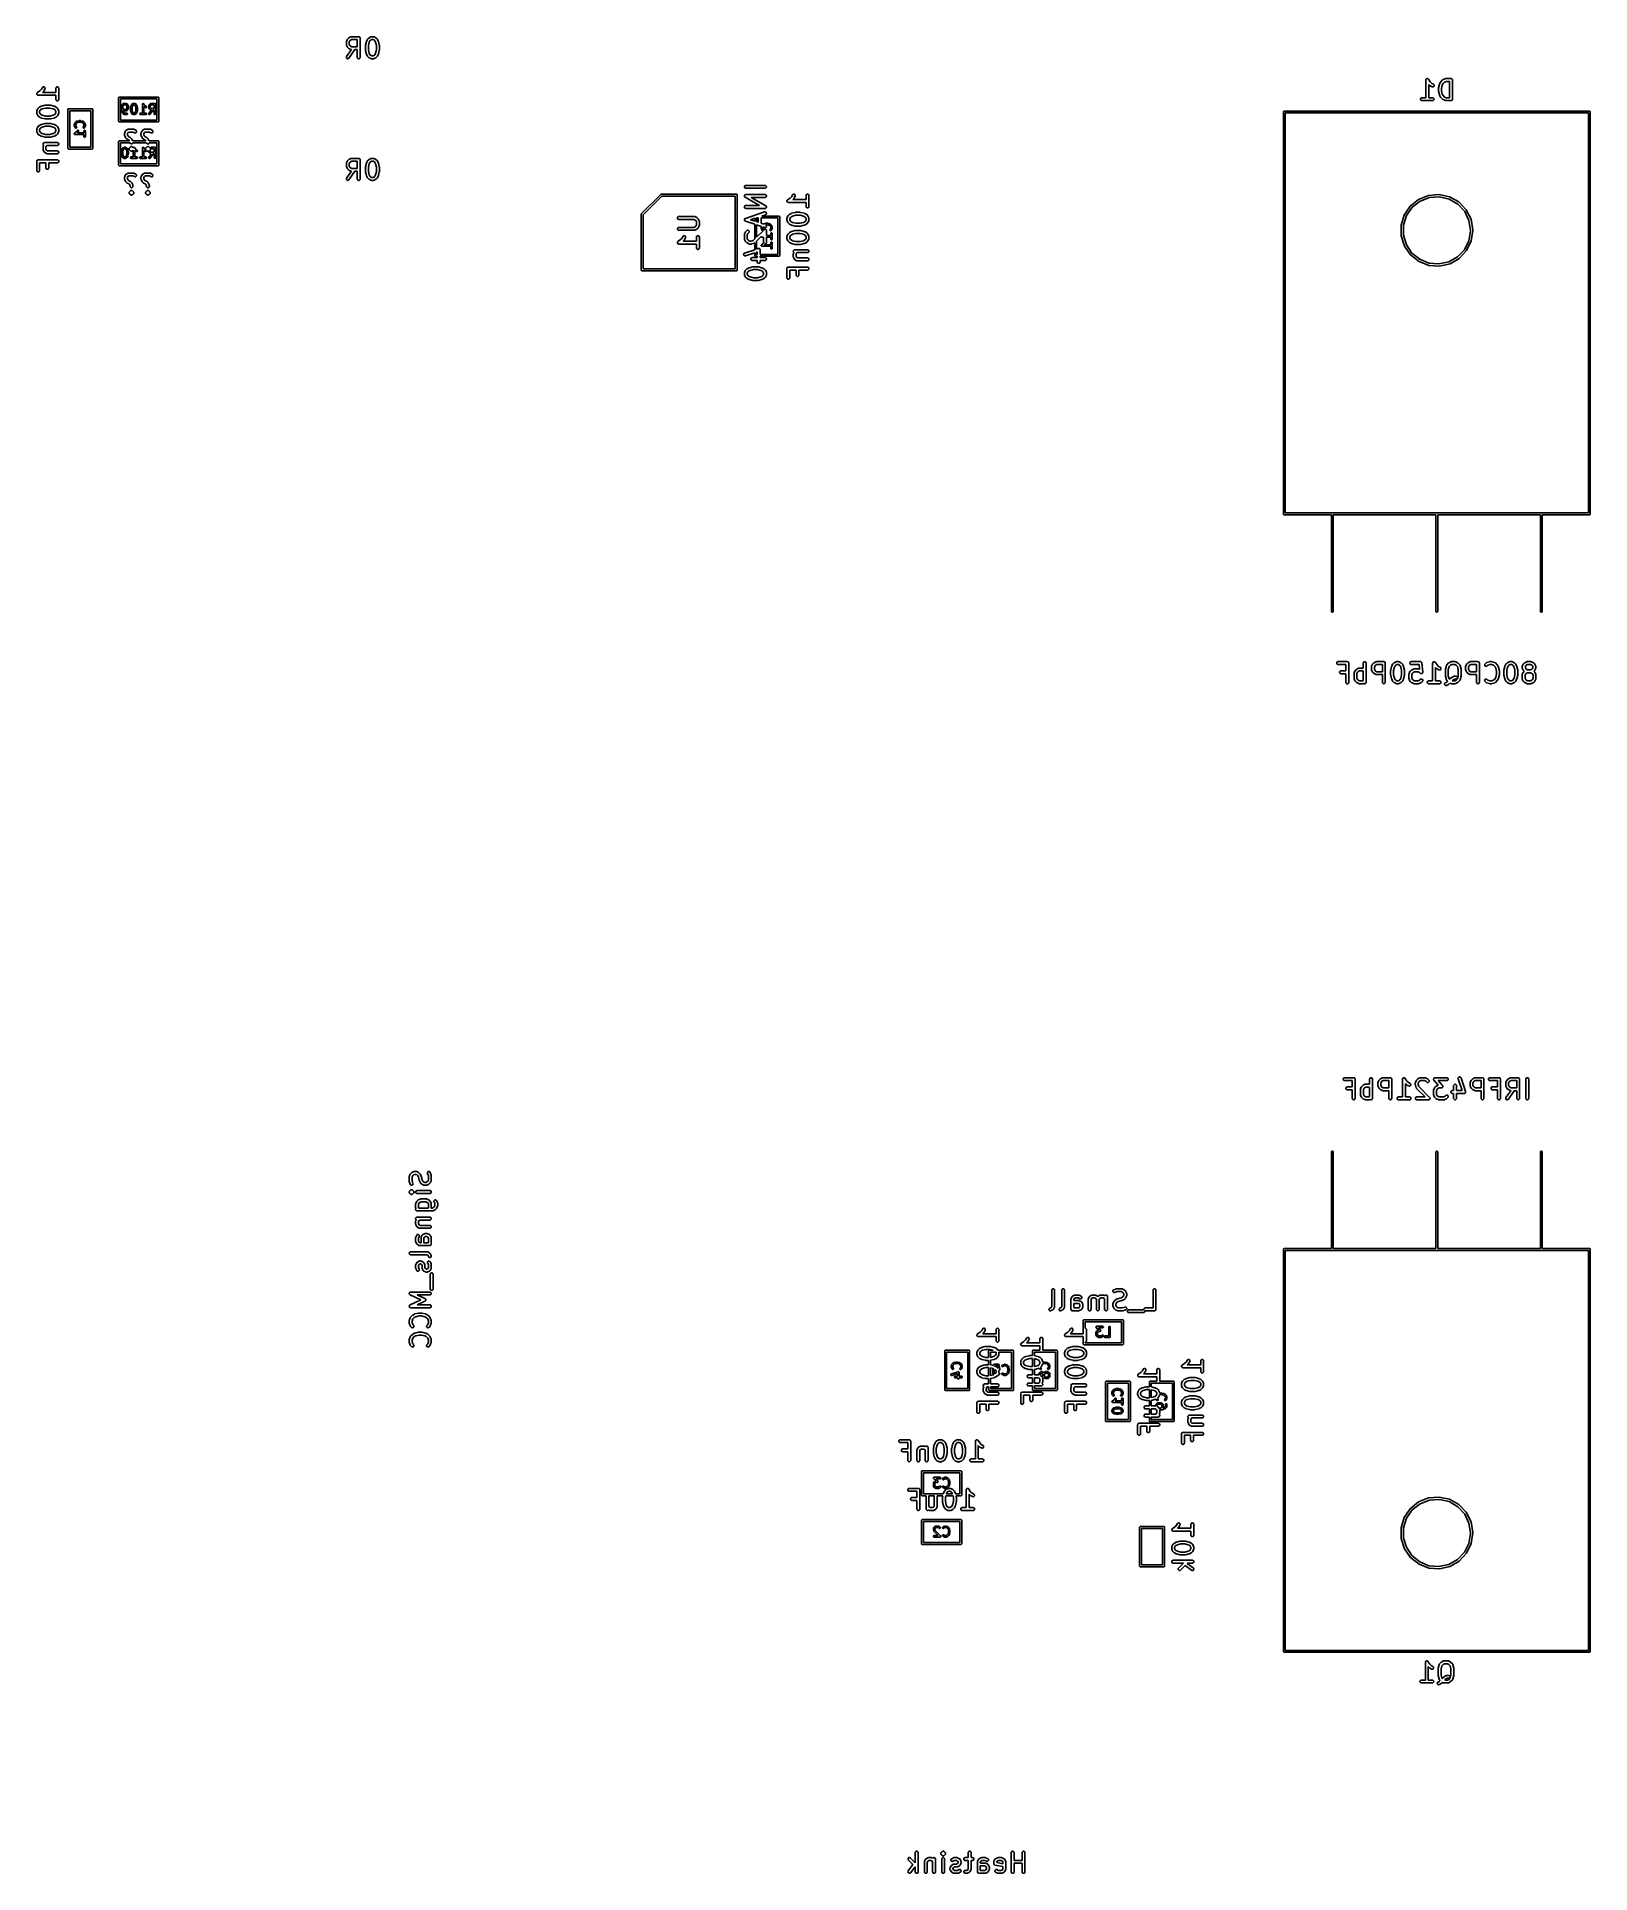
# Model space of a CAD drawing. Extents: x 98.6 to 179.6, y -142.3 to -46.5.
import ezdxf

# ---------------------------------------------------------------- set-up
doc = ezdxf.new("R2010")
doc.units = 0
doc.header["$MEASUREMENT"] = 0
doc.layers.add('BLACK', color=7, linetype='CONTINUOUS')

msp = doc.modelspace()

# ---------------------------------------------------------------- linework, layer by layer
at = {"layer": 'BLACK', "linetype": 'CONTINUOUS'}
for p, q in [((114.709, -46.7649), (114.71, -46.7606)), ((114.709, -46.9077), (114.709, -46.7649)), ((114.71, -46.912), (114.709, -46.9077)), ((114.71, -46.7563), (114.712, -46.7479)), ((114.71, -46.7606), (114.71, -46.7563)), ((114.71, -46.9163), (114.71, -46.912)), ((114.712, -46.9247), (114.71, -46.9163)), ((114.712, -46.7479), (114.714, -46.7392)), ((114.714, -46.7392), (114.716, -46.7355)), ((114.716, -46.7355), (114.717, -46.7313)), ((114.717, -46.7313), (114.765, -46.6361)), ((114.765, -46.6361), (114.772, -46.6264)), ((114.772, -46.6264), (114.779, -46.6166)), ((114.779, -46.6166), (114.826, -46.569)), ((114.826, -46.569), (114.836, -46.5621)), ((114.836, -46.5621), (114.846, -46.5549)), ((114.846, -46.5549), (114.941, -46.5073)), ((114.894, -46.714), (114.859, -46.7826)), ((114.859, -46.7826), (114.859, -46.89)), ((114.859, -46.89), (114.894, -46.9585)), ((114.924, -46.6836), (114.894, -46.714)), ((114.992, -46.6494), (114.924, -46.6836)), ((114.941, -46.5073), (114.945, -46.5061)), ((114.945, -46.5061), (114.949, -46.5039)), ((114.949, -46.5039), (114.958, -46.5024)), ((114.958, -46.5024), (114.966, -46.4999)), ((114.966, -46.4999), (114.971, -46.5001)), ((114.971, -46.5001), (114.975, -46.4994)), ((114.975, -46.4994), (115.356, -46.4994)), ((115.281, -46.6494), (114.992, -46.6494)), ((115.281, -47.0232), (115.281, -46.6494)), ((115.356, -46.4994), (115.362, -46.5005)), ((115.362, -46.5005), (115.369, -46.5005)), ((115.369, -46.5005), (115.375, -46.5028)), ((115.375, -46.5028), (115.381, -46.5039)), ((115.381, -46.5039), (115.387, -46.5072)), ((115.387, -46.5072), (115.393, -46.5094)), ((115.393, -46.5094), (115.398, -46.5136)), ((115.398, -46.5136), (115.404, -46.5169)), ((115.404, -46.5169), (115.408, -46.522)), ((115.408, -46.522), (115.413, -46.5262)), ((115.413, -46.5262), (115.416, -46.5319)), ((115.416, -46.5319), (115.421, -46.5369)), ((115.421, -46.5369), (115.423, -46.543)), ((115.423, -46.543), (115.426, -46.5487)), ((115.426, -46.5487), (115.427, -46.5552)), ((115.427, -46.5552), (115.43, -46.5614)), ((115.43, -46.5614), (115.43, -46.5679)), ((115.43, -46.5679), (115.431, -46.5744)), ((115.431, -46.5744), (115.431, -47.5744)), ((115.712, -46.9371), (115.759, -46.7467)), ((115.759, -46.7467), (115.762, -46.7392)), ((115.762, -46.7392), (115.765, -46.7313)), ((115.765, -46.7313), (115.812, -46.6361)), ((115.812, -46.6361), (115.82, -46.6264)), ((115.82, -46.6264), (115.826, -46.6166)), ((115.826, -46.6166), (115.874, -46.569)), ((115.903, -46.791), (115.859, -46.9646)), ((115.874, -46.569), (115.884, -46.5621)), ((115.884, -46.5621), (115.894, -46.5549)), ((115.894, -46.5549), (115.989, -46.5073)), ((115.941, -46.714), (115.903, -46.791)), ((115.972, -46.6836), (115.941, -46.714)), ((116.04, -46.6494), (115.972, -46.6836)), ((115.989, -46.5073), (115.993, -46.5061)), ((115.993, -46.5061), (115.997, -46.5039)), ((115.997, -46.5039), (116.005, -46.5024)), ((116.005, -46.5024), (116.014, -46.4999)), ((116.014, -46.4999), (116.018, -46.5001)), ((116.018, -46.5001), (116.022, -46.4994)), ((116.022, -46.4994), (116.118, -46.4994)), ((116.1, -46.6494), (116.04, -46.6494)), ((116.168, -46.6836), (116.1, -46.6494)), ((116.118, -46.4994), (116.122, -46.5001)), ((116.122, -46.5001), (116.126, -46.4999)), ((116.126, -46.4999), (116.135, -46.5024)), ((116.135, -46.5024), (116.143, -46.5039)), ((116.143, -46.5039), (116.147, -46.5061)), ((116.147, -46.5061), (116.151, -46.5073)), ((116.151, -46.5073), (116.246, -46.5549)), ((116.199, -46.714), (116.168, -46.6836)), ((116.237, -46.791), (116.199, -46.714)), ((116.281, -46.9646), (116.237, -46.791)), ((116.246, -46.5549), (116.256, -46.5621)), ((116.256, -46.5621), (116.266, -46.569)), ((116.266, -46.569), (116.314, -46.6166)), ((116.314, -46.6166), (116.32, -46.6264)), ((116.32, -46.6264), (116.328, -46.6361)), ((116.328, -46.6361), (116.375, -46.7313)), ((116.375, -46.7313), (116.378, -46.7392)), ((116.378, -46.7392), (116.381, -46.7467)), ((116.381, -46.7467), (116.428, -46.9371)), ((114.71, -47.5809), (114.712, -47.555)), ((114.716, -47.6061), (114.71, -47.5809)), ((114.714, -46.9334), (114.712, -46.9247)), ((114.712, -47.555), (114.723, -47.5314)), ((114.716, -46.9371), (114.714, -46.9334)), ((114.717, -46.9413), (114.716, -46.9371)), ((114.731, -47.6274), (114.716, -47.6061)), ((114.765, -47.0365), (114.717, -46.9413)), ((114.723, -47.5314), (114.974, -47.173)), ((114.753, -47.6424), (114.731, -47.6274)), ((114.778, -47.6491), (114.753, -47.6424)), ((114.772, -47.0462), (114.765, -47.0365)), ((114.779, -47.056), (114.772, -47.0462)), ((114.804, -47.6468), (114.778, -47.6491)), ((114.826, -47.1036), (114.779, -47.056)), ((114.827, -47.6358), (114.804, -47.6468)), ((114.836, -47.1105), (114.826, -47.1036)), ((114.846, -47.6174), (114.827, -47.6358)), ((114.846, -47.1177), (114.836, -47.1105)), ((114.941, -47.1653), (114.846, -47.1177)), ((115.157, -47.1732), (114.846, -47.6174)), ((114.894, -46.9585), (114.924, -46.9889)), ((114.924, -46.9889), (114.992, -47.0232)), ((114.945, -47.1665), (114.941, -47.1653)), ((114.949, -47.1687), (114.945, -47.1665)), ((114.958, -47.1702), (114.949, -47.1687)), ((114.966, -47.1727), (114.958, -47.1702)), ((114.971, -47.1724), (114.966, -47.1727)), ((114.974, -47.173), (114.971, -47.1724)), ((114.992, -47.0232), (115.281, -47.0232)), ((115.281, -47.1732), (115.157, -47.1732)), ((115.281, -47.5744), (115.281, -47.1732)), ((115.285, -47.6), (115.281, -47.5744)), ((115.298, -47.6226), (115.285, -47.6)), ((115.318, -47.6393), (115.298, -47.6226)), ((115.343, -47.6482), (115.318, -47.6393)), ((115.369, -47.6482), (115.343, -47.6482)), ((115.393, -47.6393), (115.369, -47.6482)), ((115.413, -47.6226), (115.393, -47.6393)), ((115.426, -47.6), (115.413, -47.6226)), ((115.431, -47.5744), (115.426, -47.6)), ((115.709, -46.9553), (115.711, -46.9463)), ((115.709, -47.1934), (115.709, -46.9553)), ((115.711, -47.2025), (115.709, -47.1934)), ((115.711, -46.9463), (115.712, -46.9371)), ((115.712, -47.2116), (115.711, -47.2025)), ((115.759, -47.4021), (115.712, -47.2116)), ((115.762, -47.4096), (115.759, -47.4021)), ((115.765, -47.4174), (115.762, -47.4096)), ((115.812, -47.5127), (115.765, -47.4174)), ((115.82, -47.5223), (115.812, -47.5127)), ((115.826, -47.5322), (115.82, -47.5223)), ((115.874, -47.5798), (115.826, -47.5322)), ((115.859, -46.9646), (115.859, -47.1842)), ((115.859, -47.1842), (115.903, -47.3577)), ((115.884, -47.5867), (115.874, -47.5798)), ((115.894, -47.5938), (115.884, -47.5867)), ((115.989, -47.6415), (115.894, -47.5938)), ((115.903, -47.3577), (115.941, -47.4347)), ((115.941, -47.4347), (115.972, -47.4651)), ((115.972, -47.4651), (116.04, -47.4994)), ((115.993, -47.6427), (115.989, -47.6415)), ((115.997, -47.6449), (115.993, -47.6427)), ((116.005, -47.6464), (115.997, -47.6449)), ((116.014, -47.6489), (116.005, -47.6464)), ((116.018, -47.6486), (116.014, -47.6489)), ((116.022, -47.6494), (116.018, -47.6486)), ((116.118, -47.6494), (116.022, -47.6494)), ((116.04, -47.4994), (116.1, -47.4994)), ((116.1, -47.4994), (116.168, -47.4651)), ((116.122, -47.6486), (116.118, -47.6494)), ((116.126, -47.6489), (116.122, -47.6486)), ((116.135, -47.6464), (116.126, -47.6489)), ((116.143, -47.6449), (116.135, -47.6464)), ((116.147, -47.6427), (116.143, -47.6449)), ((116.151, -47.6415), (116.147, -47.6427)), ((116.246, -47.5938), (116.151, -47.6415)), ((116.168, -47.4651), (116.199, -47.4347)), ((116.199, -47.4347), (116.237, -47.3577)), ((116.237, -47.3577), (116.281, -47.1842)), ((116.256, -47.5867), (116.246, -47.5938)), ((116.266, -47.5798), (116.256, -47.5867)), ((116.314, -47.5322), (116.266, -47.5798)), ((116.281, -47.1842), (116.281, -46.9646)), ((116.32, -47.5223), (116.314, -47.5322)), ((116.328, -47.5127), (116.32, -47.5223)), ((116.375, -47.4174), (116.328, -47.5127)), ((116.378, -47.4096), (116.375, -47.4174)), ((116.381, -47.4021), (116.378, -47.4096)), ((116.428, -47.2116), (116.381, -47.4021)), ((116.428, -46.9371), (116.429, -46.9463)), ((116.429, -47.2025), (116.428, -47.2116)), ((116.429, -46.9463), (116.431, -46.9553)), ((116.431, -47.1934), (116.429, -47.2025)), ((116.431, -46.9553), (116.431, -47.1934)), ((170.991, -48.7481), (170.994, -48.7395)), ((170.992, -48.7523), (170.991, -48.7481)), ((170.991, -48.7564), (170.992, -48.7523)), ((170.991, -49.6814), (170.991, -48.7564)), ((170.994, -48.7395), (170.996, -48.7307)), ((170.996, -48.7307), (170.998, -48.7271)), ((170.998, -48.7271), (170.999, -48.7231)), ((170.999, -48.7231), (171.004, -48.7159)), ((171.004, -48.7159), (171.009, -48.7082)), ((171.009, -48.7082), (171.012, -48.7055)), ((171.012, -48.7055), (171.014, -48.7021)), ((171.014, -48.7021), (171.022, -48.6972)), ((171.022, -48.6972), (171.028, -48.6914)), ((171.028, -48.6914), (171.032, -48.69)), ((171.032, -48.69), (171.036, -48.6877)), ((171.036, -48.6877), (171.045, -48.6856)), ((171.045, -48.6856), (171.053, -48.6825)), ((171.053, -48.6825), (171.057, -48.6825)), ((171.057, -48.6825), (171.061, -48.6815)), ((171.061, -48.6815), (171.07, -48.6825)), ((171.07, -48.6825), (171.079, -48.6825)), ((171.079, -48.6825), (171.083, -48.6839)), ((171.083, -48.6839), (171.087, -48.6844)), ((171.087, -48.6844), (171.095, -48.6884)), ((171.095, -48.6884), (171.103, -48.6914)), ((171.103, -48.6914), (171.107, -48.6941)), ((171.107, -48.6941), (171.11, -48.6959)), ((171.11, -48.6959), (171.117, -48.7024)), ((171.117, -48.7024), (171.123, -48.7082)), ((171.123, -48.7082), (171.126, -48.7118)), ((171.126, -48.7118), (171.128, -48.7148)), ((171.128, -48.7148), (171.22, -48.8515)), ((171.775, -48.8462), (171.87, -48.751)), ((171.87, -48.751), (171.874, -48.7485)), ((171.874, -48.7485), (171.877, -48.7453)), ((171.877, -48.7453), (171.884, -48.7411)), ((171.884, -48.7411), (171.891, -48.736)), ((171.891, -48.736), (171.896, -48.7349)), ((171.896, -48.7349), (171.899, -48.7328)), ((171.899, -48.7328), (172.042, -48.6852)), ((172.078, -48.8314), (171.964, -48.8696)), ((172.042, -48.6852), (172.054, -48.6835)), ((172.054, -48.6835), (172.066, -48.6814)), ((172.066, -48.6814), (172.304, -48.6814)), ((172.229, -48.8314), (172.078, -48.8314)), ((172.229, -49.6814), (172.229, -48.8314)), ((172.304, -48.6814), (172.311, -48.6825)), ((172.311, -48.6825), (172.317, -48.6825)), ((172.317, -48.6825), (172.323, -48.6848)), ((172.323, -48.6848), (172.33, -48.6859)), ((172.33, -48.6859), (172.335, -48.6892)), ((172.335, -48.6892), (172.342, -48.6914)), ((172.342, -48.6914), (172.347, -48.6956)), ((172.347, -48.6956), (172.352, -48.6989)), ((172.352, -48.6989), (172.357, -48.704)), ((172.357, -48.704), (172.362, -48.7082)), ((172.362, -48.7082), (172.365, -48.7139)), ((172.365, -48.7139), (172.369, -48.7189)), ((172.369, -48.7189), (172.371, -48.725)), ((172.371, -48.725), (172.375, -48.7307)), ((172.375, -48.7307), (172.376, -48.7372)), ((172.376, -48.7372), (172.378, -48.7434)), ((172.378, -48.7434), (172.378, -48.7499)), ((172.378, -48.7499), (172.379, -48.7564)), ((172.379, -48.7564), (172.379, -49.7564)), ((98.5655, -49.4795), (98.5665, -49.4706)), ((98.5665, -49.4835), (98.5655, -49.4795)), ((98.5665, -49.4616), (98.5679, -49.4577)), ((98.5665, -49.4706), (98.5665, -49.4616)), ((98.5665, -49.4877), (98.5665, -49.4835)), ((98.5696, -49.4961), (98.5665, -49.4877)), ((98.5679, -49.4577), (98.5684, -49.4536)), ((98.5684, -49.4536), (98.5724, -49.4456)), ((98.5717, -49.5048), (98.5696, -49.4961)), ((98.574, -49.5083), (98.5717, -49.5048)), ((98.5724, -49.4456), (98.5754, -49.4372)), ((98.5754, -49.5122), (98.574, -49.5083)), ((98.5754, -49.4372), (98.5781, -49.434)), ((98.5812, -49.519), (98.5754, -49.5122)), ((98.5781, -49.434), (98.5799, -49.4303)), ((98.5799, -49.4303), (98.5864, -49.4241)), ((98.5861, -49.5265), (98.5812, -49.519)), ((98.5895, -49.5289), (98.5861, -49.5265)), ((98.5864, -49.4241), (98.5922, -49.4172)), ((98.5922, -49.5321), (98.5895, -49.5289)), ((98.5922, -49.4172), (98.5958, -49.4151)), ((98.5999, -49.5366), (98.5922, -49.5321)), ((98.5958, -49.4151), (98.5988, -49.4123)), ((98.5988, -49.4123), (98.7355, -49.3211)), ((98.6071, -49.5419), (98.5999, -49.5366)), ((98.6111, -49.5431), (98.6071, -49.5419)), ((98.6147, -49.5451), (98.6111, -49.5431)), ((98.6235, -49.5467), (98.6147, -49.5451)), ((98.6321, -49.5492), (98.6235, -49.5467)), ((98.6363, -49.5489), (98.6321, -49.5492)), ((98.6404, -49.5497), (98.6363, -49.5489)), ((99.5654, -49.5497), (98.6404, -49.5497)), ((98.7355, -49.3211), (98.8168, -49.2398)), ((98.8168, -49.2398), (98.859, -49.1554)), ((98.859, -49.1554), (98.8745, -49.1345)), ((98.9315, -49.3372), (98.8691, -49.3997)), ((98.8691, -49.3997), (99.5654, -49.3997)), ((98.8745, -49.1345), (98.8963, -49.1201)), ((98.8963, -49.1201), (98.9216, -49.1141)), ((98.9216, -49.1141), (98.9475, -49.1171)), ((98.9384, -49.3274), (98.9315, -49.3372)), ((98.9456, -49.3177), (98.9384, -49.3274)), ((98.9932, -49.2225), (98.9456, -49.3177)), ((98.9475, -49.1171), (98.9708, -49.1287)), ((98.9708, -49.1287), (98.9887, -49.1476)), ((98.9887, -49.1476), (98.999, -49.1715)), ((99.0006, -49.1975), (98.9932, -49.2225)), ((98.999, -49.1715), (99.0006, -49.1975)), ((99.5654, -49.189), (99.5699, -49.1633)), ((99.5654, -49.3997), (99.5654, -49.189)), ((99.5654, -49.7604), (99.5654, -49.5497)), ((99.5699, -49.786), (99.5654, -49.7604)), ((99.5699, -49.1633), (99.5829, -49.1407)), ((99.5829, -49.8086), (99.5699, -49.786)), ((99.5829, -49.1407), (99.6029, -49.124)), ((99.6029, -49.124), (99.6274, -49.1151)), ((99.6274, -49.1151), (99.6534, -49.1151)), ((99.6534, -49.1151), (99.6779, -49.124)), ((99.6779, -49.124), (99.6978, -49.1407)), ((99.6978, -49.1407), (99.7109, -49.1633)), ((99.7109, -49.786), (99.6978, -49.8086)), ((99.7109, -49.1633), (99.7154, -49.189)), ((99.7154, -49.7604), (99.7109, -49.786)), ((99.7154, -49.189), (99.7154, -49.7604)), ((102.836, -49.6832), (102.838, -49.679)), ((102.836, -49.6876), (102.836, -49.6832)), ((102.836, -50.8832), (102.836, -49.6876)), ((102.838, -49.6746), (102.841, -49.6708)), ((102.838, -49.679), (102.838, -49.6746)), ((102.841, -49.6708), (102.842, -49.6666)), ((102.842, -49.6666), (102.845, -49.6632)), ((102.845, -49.6632), (102.847, -49.6594)), ((102.847, -49.6594), (102.851, -49.6565)), ((102.851, -49.6565), (102.853, -49.6531)), ((102.853, -49.6531), (102.857, -49.6509)), ((102.857, -49.6509), (102.861, -49.648)), ((102.861, -49.648), (102.865, -49.6465)), ((102.865, -49.6465), (102.869, -49.6443)), ((102.869, -49.6443), (102.873, -49.6435)), ((102.873, -49.6435), (102.877, -49.642)), ((102.877, -49.642), (104.895, -49.642)), ((102.936, -49.742), (102.936, -50.842)), ((104.836, -49.742), (102.936, -49.742)), ((104.836, -50.842), (104.836, -49.742)), ((104.895, -49.642), (104.899, -49.6435)), ((104.899, -49.6435), (104.903, -49.6443)), ((104.903, -49.6443), (104.907, -49.6465)), ((104.907, -49.6465), (104.911, -49.648)), ((104.911, -49.648), (104.915, -49.6509)), ((104.915, -49.6509), (104.919, -49.6531)), ((104.919, -49.6531), (104.921, -49.6565)), ((104.921, -49.6565), (104.925, -49.6594)), ((104.925, -49.6594), (104.927, -49.6632)), ((104.927, -49.6632), (104.93, -49.6666)), ((104.93, -49.6666), (104.931, -49.6708)), ((104.931, -49.6708), (104.934, -49.6746)), ((104.934, -49.6746), (104.934, -49.679)), ((104.934, -49.679), (104.936, -49.6832)), ((104.936, -49.6832), (104.936, -50.9008)), ((170.706, -49.7434), (170.715, -49.7189)), ((170.706, -49.7694), (170.706, -49.7434)), ((170.715, -49.7939), (170.706, -49.7694)), ((170.715, -49.7189), (170.732, -49.6989)), ((170.732, -49.6989), (170.755, -49.6859)), ((170.755, -49.6859), (170.78, -49.6814)), ((170.78, -49.6814), (170.991, -49.6814)), ((171.203, -49.0475), (171.141, -48.9851)), ((171.141, -48.9851), (171.141, -49.6814)), ((171.141, -49.6814), (171.352, -49.6814)), ((171.213, -49.0544), (171.203, -49.0475)), ((171.223, -49.0616), (171.213, -49.0544)), ((171.22, -48.8515), (171.301, -48.9328)), ((171.318, -49.1092), (171.223, -49.0616)), ((171.301, -48.9328), (171.385, -48.975)), ((171.343, -49.1166), (171.318, -49.1092)), ((171.369, -49.115), (171.343, -49.1166)), ((171.352, -49.6814), (171.377, -49.6859)), ((171.393, -49.1047), (171.369, -49.115)), ((171.377, -49.6859), (171.4, -49.6989)), ((171.385, -48.975), (171.406, -48.9905)), ((171.412, -49.0868), (171.393, -49.1047)), ((171.4, -49.6989), (171.417, -49.7189)), ((171.406, -48.9905), (171.421, -49.0123)), ((171.424, -49.0635), (171.412, -49.0868)), ((171.417, -49.7189), (171.426, -49.7434)), ((171.426, -49.7694), (171.417, -49.7939)), ((171.421, -49.0123), (171.427, -49.0376)), ((171.427, -49.0376), (171.424, -49.0635)), ((171.426, -49.7434), (171.426, -49.7694)), ((171.658, -49.185), (171.659, -49.1759)), ((171.658, -49.3278), (171.658, -49.185)), ((171.659, -49.3368), (171.658, -49.3278)), ((171.659, -49.1759), (171.66, -49.1668)), ((171.66, -49.346), (171.659, -49.3368)), ((171.66, -49.1668), (171.708, -48.9763)), ((171.708, -49.5365), (171.66, -49.346)), ((171.708, -48.9763), (171.711, -48.9688)), ((171.711, -49.544), (171.708, -49.5365)), ((171.711, -48.9688), (171.713, -48.9609)), ((171.713, -49.5518), (171.711, -49.544)), ((171.713, -48.9609), (171.761, -48.8657)), ((171.761, -49.6471), (171.713, -49.5518)), ((171.761, -48.8657), (171.768, -48.856)), ((171.768, -49.6567), (171.761, -49.6471)), ((171.768, -48.856), (171.775, -48.8462)), ((171.775, -49.6666), (171.768, -49.6567)), ((171.87, -49.7618), (171.775, -49.6666)), ((171.851, -49.0207), (171.808, -49.1942)), ((171.808, -49.1942), (171.808, -49.3186)), ((171.808, -49.3186), (171.851, -49.4921)), ((171.89, -48.9437), (171.851, -49.0207)), ((171.851, -49.4921), (171.89, -49.5691)), ((171.874, -49.7643), (171.87, -49.7618)), ((171.877, -49.7675), (171.874, -49.7643)), ((171.884, -49.7717), (171.877, -49.7675)), ((171.891, -49.7767), (171.884, -49.7717)), ((171.964, -48.8696), (171.89, -48.9437)), ((171.89, -49.5691), (171.964, -49.6432)), ((171.896, -49.7779), (171.891, -49.7767)), ((171.899, -49.7799), (171.896, -49.7779)), ((172.042, -49.8275), (171.899, -49.7799)), ((171.964, -49.6432), (172.078, -49.6814)), ((172.078, -49.6814), (172.229, -49.6814)), ((172.371, -49.7877), (172.369, -49.7939)), ((172.375, -49.782), (172.371, -49.7877)), ((172.376, -49.7756), (172.375, -49.782)), ((172.378, -49.7694), (172.376, -49.7756)), ((172.379, -49.7564), (172.378, -49.7628)), ((172.378, -49.7628), (172.378, -49.7694)), ((98.5654, -50.3794), (98.5661, -50.3752)), ((98.5654, -50.4747), (98.5654, -50.3794)), ((98.5661, -50.4789), (98.5654, -50.4747)), ((98.5659, -50.3709), (98.5684, -50.3624)), ((98.5661, -50.3752), (98.5659, -50.3709)), ((98.5659, -50.4832), (98.5661, -50.4789)), ((98.5684, -50.4917), (98.5659, -50.4832)), ((98.5684, -50.3624), (98.5699, -50.3538)), ((98.5699, -50.5003), (98.5684, -50.4917)), ((98.5699, -50.3538), (98.5721, -50.35)), ((98.5721, -50.5041), (98.5699, -50.5003)), ((98.5721, -50.35), (98.5733, -50.3459)), ((98.5733, -50.5082), (98.5721, -50.5041)), ((98.5733, -50.3459), (98.6209, -50.2506)), ((98.6209, -50.6034), (98.5733, -50.5082)), ((98.6209, -50.2506), (98.6281, -50.241)), ((98.6281, -50.6131), (98.6209, -50.6034)), ((98.6281, -50.241), (98.635, -50.2312)), ((98.635, -50.6229), (98.6281, -50.6131)), ((98.635, -50.2312), (98.6826, -50.1835)), ((98.6826, -50.6706), (98.635, -50.6229)), ((98.6826, -50.1835), (98.6924, -50.1767)), ((98.6924, -50.6774), (98.6826, -50.6706)), ((98.6924, -50.1767), (98.7021, -50.1695)), ((98.7021, -50.6846), (98.6924, -50.6774)), ((98.7021, -50.1695), (98.7973, -50.1219)), ((98.7973, -50.7322), (98.7021, -50.6846)), ((98.7496, -50.3286), (98.7154, -50.3971)), ((98.7154, -50.3971), (98.7154, -50.457)), ((98.7154, -50.457), (98.7496, -50.5255)), ((98.78, -50.2982), (98.7496, -50.3286)), ((98.7496, -50.5255), (98.78, -50.5559)), ((98.857, -50.2597), (98.78, -50.2982)), ((98.78, -50.5559), (98.857, -50.5944)), ((98.7973, -50.1219), (98.8052, -50.1195)), ((98.8052, -50.7346), (98.7973, -50.7322)), ((98.8052, -50.1195), (98.8127, -50.1162)), ((98.8127, -50.7379), (98.8052, -50.7346)), ((98.8127, -50.1162), (99.0031, -50.0686)), ((99.0031, -50.7855), (98.8127, -50.7379)), ((99.0306, -50.2163), (98.857, -50.2597)), ((98.857, -50.5944), (99.0306, -50.6378)), ((99.0031, -50.0686), (99.0123, -50.0679)), ((99.0123, -50.0679), (99.0213, -50.0663)), ((99.0213, -50.0663), (99.2594, -50.0663)), ((99.2502, -50.2163), (99.0306, -50.2163)), ((99.0306, -50.6378), (99.2502, -50.6378)), ((99.4237, -50.2597), (99.2502, -50.2163)), ((99.2502, -50.6378), (99.4237, -50.5944)), ((99.2594, -50.0663), (99.2685, -50.0679)), ((99.2685, -50.0679), (99.2776, -50.0686)), ((99.2776, -50.0686), (99.4681, -50.1162)), ((99.4681, -50.7379), (99.2776, -50.7855)), ((99.5007, -50.2982), (99.4237, -50.2597)), ((99.4237, -50.5944), (99.5007, -50.5559)), ((99.4681, -50.1162), (99.4756, -50.1195)), ((99.4756, -50.7346), (99.4681, -50.7379)), ((99.4756, -50.1195), (99.4834, -50.1219)), ((99.4834, -50.7322), (99.4756, -50.7346)), ((99.4834, -50.1219), (99.5787, -50.1695)), ((99.5787, -50.6846), (99.4834, -50.7322)), ((99.5311, -50.3286), (99.5007, -50.2982)), ((99.5007, -50.5559), (99.5311, -50.5255)), ((99.5654, -50.3971), (99.5311, -50.3286)), ((99.5311, -50.5255), (99.5654, -50.457)), ((99.5654, -50.457), (99.5654, -50.3971)), ((99.5787, -50.1695), (99.5883, -50.1767)), ((99.5883, -50.6774), (99.5787, -50.6846)), ((99.6029, -49.8253), (99.5829, -49.8086)), ((99.5883, -50.1767), (99.5982, -50.1835)), ((99.5982, -50.6706), (99.5883, -50.6774)), ((99.5982, -50.1835), (99.6458, -50.2312)), ((99.6458, -50.6229), (99.5982, -50.6706)), ((99.6274, -49.8342), (99.6029, -49.8253)), ((99.6534, -49.8342), (99.6274, -49.8342)), ((99.6458, -50.2312), (99.6527, -50.241)), ((99.6527, -50.6131), (99.6458, -50.6229)), ((99.6527, -50.241), (99.6598, -50.2506)), ((99.6598, -50.6034), (99.6527, -50.6131)), ((99.6779, -49.8253), (99.6534, -49.8342)), ((99.6598, -50.2506), (99.7075, -50.3459)), ((99.7075, -50.5082), (99.6598, -50.6034)), ((99.6978, -49.8086), (99.6779, -49.8253)), ((99.7075, -50.3459), (99.7087, -50.35)), ((99.7087, -50.5041), (99.7075, -50.5082)), ((99.7087, -50.35), (99.7109, -50.3538)), ((99.7109, -50.5003), (99.7087, -50.5041)), ((99.7109, -50.3538), (99.7124, -50.3624)), ((99.7124, -50.4917), (99.7109, -50.5003)), ((99.7124, -50.3624), (99.7149, -50.3709)), ((99.7149, -50.4832), (99.7124, -50.4917)), ((99.7149, -50.3709), (99.7146, -50.3752)), ((99.7146, -50.3752), (99.7154, -50.3794)), ((99.7154, -50.4747), (99.7146, -50.4789)), ((99.7146, -50.4789), (99.7149, -50.4832)), ((99.7154, -50.3794), (99.7154, -50.4747)), ((100.188, -50.2992), (100.19, -50.295)), ((100.188, -50.3036), (100.188, -50.2992)), ((100.188, -52.2992), (100.188, -50.3036)), ((100.19, -50.2906), (100.193, -50.2868)), ((100.19, -50.295), (100.19, -50.2906)), ((100.193, -50.2868), (100.194, -50.2826)), ((100.194, -50.2826), (100.197, -50.2792)), ((100.197, -50.2792), (100.199, -50.2754)), ((100.199, -50.2754), (100.203, -50.2725)), ((100.203, -50.2725), (100.205, -50.2691)), ((100.205, -50.2691), (100.209, -50.2669)), ((100.209, -50.2669), (100.213, -50.264)), ((100.213, -50.264), (100.217, -50.2625)), ((100.217, -50.2625), (100.221, -50.2603)), ((100.221, -50.2603), (100.225, -50.2595)), ((100.225, -50.2595), (100.229, -50.258)), ((100.229, -50.258), (101.447, -50.258)), ((100.288, -50.358), (100.288, -52.258)), ((101.388, -50.358), (100.288, -50.358)), ((101.388, -52.258), (101.388, -50.358)), ((101.447, -50.258), (101.451, -50.2595)), ((101.451, -50.2595), (101.455, -50.2603)), ((101.455, -50.2603), (101.459, -50.2625)), ((101.459, -50.2625), (101.463, -50.264)), ((101.463, -50.264), (101.467, -50.2669)), ((101.467, -50.2669), (101.471, -50.2691)), ((101.471, -50.2691), (101.473, -50.2725)), ((101.473, -50.2725), (101.477, -50.2754)), ((101.477, -50.2754), (101.479, -50.2792)), ((101.479, -50.2792), (101.482, -50.2826)), ((101.482, -50.2826), (101.483, -50.2868)), ((101.483, -50.2868), (101.486, -50.2906)), ((101.486, -50.2906), (101.486, -50.295)), ((101.486, -50.295), (101.488, -50.2992)), ((101.488, -50.2992), (101.488, -52.3168)), ((102.977, -50.1089), (102.979, -50.1044)), ((102.977, -50.1112), (102.977, -50.1089)), ((102.977, -50.1134), (102.977, -50.1112)), ((102.977, -50.3039), (102.977, -50.1134)), ((102.978, -50.3087), (102.977, -50.3039)), ((102.978, -50.3136), (102.978, -50.3087)), ((103.002, -50.4088), (102.978, -50.3136)), ((102.979, -50.0997), (102.981, -50.0977)), ((102.979, -50.1044), (102.979, -50.0997)), ((102.981, -50.0955), (103.005, -50.0479)), ((102.981, -50.0977), (102.981, -50.0955)), ((103.005, -50.4151), (103.002, -50.4088)), ((103.005, -50.0479), (103.009, -50.0428)), ((103.007, -50.4213), (103.005, -50.4151)), ((103.055, -50.4928), (103.007, -50.4213)), ((103.009, -50.0428), (103.012, -50.0375)), ((103.012, -50.0375), (103.036, -50.0137)), ((103.036, -50.0137), (103.042, -50.01)), ((103.042, -50.01), (103.047, -50.0062)), ((103.047, -50.0062), (103.094, -49.9824)), ((103.058, -50.4956), (103.055, -50.4928)), ((103.074, -50.0895), (103.057, -50.1229)), ((103.057, -50.1229), (103.057, -50.223)), ((103.057, -50.223), (103.074, -50.2564)), ((103.06, -50.4989), (103.058, -50.4956)), ((103.084, -50.5227), (103.06, -50.4989)), ((103.094, -50.3635), (103.07, -50.3514)), ((103.07, -50.3514), (103.078, -50.3827)), ((103.088, -50.0749), (103.074, -50.0895)), ((103.074, -50.2564), (103.088, -50.271)), ((103.078, -50.3827), (103.119, -50.4451)), ((103.089, -50.5263), (103.084, -50.5227)), ((103.122, -50.0582), (103.088, -50.0749)), ((103.088, -50.271), (103.122, -50.2877)), ((103.094, -50.5302), (103.089, -50.5263)), ((103.094, -49.9824), (103.097, -49.9818)), ((103.097, -50.3641), (103.094, -50.3635)), ((103.142, -50.554), (103.094, -50.5302)), ((103.097, -49.9818), (103.099, -49.9806)), ((103.099, -50.3653), (103.097, -50.3641)), ((103.099, -49.9806), (103.103, -49.9798)), ((103.103, -50.3661), (103.099, -50.3653)), ((103.103, -49.9798), (103.108, -49.9785)), ((103.108, -50.3675), (103.103, -50.3661)), ((103.108, -49.9785), (103.11, -49.9786)), ((103.11, -50.3673), (103.108, -50.3675)), ((103.11, -49.9786), (103.112, -49.9782)), ((103.112, -50.3677), (103.11, -50.3673)), ((103.112, -49.9782), (103.207, -49.9782)), ((103.207, -50.3677), (103.112, -50.3677)), ((103.119, -50.4451), (103.136, -50.4615)), ((103.198, -50.0582), (103.122, -50.0582)), ((103.122, -50.2877), (103.198, -50.2877)), ((103.136, -50.4615), (103.169, -50.4782)), ((103.144, -50.5546), (103.142, -50.554)), ((103.146, -50.5558), (103.144, -50.5546)), ((103.151, -50.5566), (103.146, -50.5558)), ((103.155, -50.5579), (103.151, -50.5566)), ((103.158, -50.5578), (103.155, -50.5579)), ((103.16, -50.5582), (103.158, -50.5578)), ((103.255, -50.5582), (103.16, -50.5582)), ((103.169, -50.4782), (103.255, -50.4782)), ((103.231, -50.0749), (103.198, -50.0582)), ((103.198, -50.2877), (103.231, -50.271)), ((103.207, -49.9782), (103.21, -49.9786)), ((103.21, -50.3673), (103.207, -50.3677)), ((103.21, -49.9786), (103.212, -49.9785)), ((103.212, -50.3675), (103.21, -50.3673)), ((103.212, -49.9785), (103.216, -49.9798)), ((103.216, -50.3661), (103.212, -50.3675)), ((103.216, -49.9798), (103.221, -49.9806)), ((103.221, -50.3653), (103.216, -50.3661)), ((103.221, -49.9806), (103.223, -49.9818)), ((103.223, -50.3641), (103.221, -50.3653)), ((103.223, -49.9818), (103.225, -49.9824)), ((103.225, -50.3635), (103.223, -50.3641)), ((103.225, -49.9824), (103.273, -50.0062)), ((103.273, -50.3397), (103.225, -50.3635)), ((103.246, -50.0895), (103.231, -50.0749)), ((103.231, -50.271), (103.246, -50.2564)), ((103.263, -50.1229), (103.246, -50.0895)), ((103.246, -50.2564), (103.263, -50.223)), ((103.255, -50.4782), (103.269, -50.4806)), ((103.269, -50.5558), (103.255, -50.5582)), ((103.263, -50.223), (103.263, -50.1229)), ((103.269, -50.4806), (103.281, -50.4875)), ((103.281, -50.5488), (103.269, -50.5558)), ((103.273, -50.0062), (103.278, -50.01)), ((103.278, -50.3359), (103.273, -50.3397)), ((103.278, -50.01), (103.283, -50.0137)), ((103.283, -50.3322), (103.278, -50.3359)), ((103.281, -50.4875), (103.29, -50.4982)), ((103.29, -50.5382), (103.281, -50.5488)), ((103.283, -50.0137), (103.307, -50.0375)), ((103.307, -50.3084), (103.283, -50.3322)), ((103.29, -50.4982), (103.294, -50.5112)), ((103.294, -50.5251), (103.29, -50.5382)), ((103.294, -50.5112), (103.294, -50.5251)), ((103.307, -50.0375), (103.311, -50.0428)), ((103.311, -50.3031), (103.307, -50.3084)), ((103.311, -50.0428), (103.315, -50.0479)), ((103.315, -50.298), (103.311, -50.3031)), ((103.315, -50.0479), (103.338, -50.0955)), ((103.338, -50.2504), (103.315, -50.298)), ((103.338, -50.0955), (103.339, -50.0977)), ((103.339, -50.2482), (103.338, -50.2504)), ((103.339, -50.0977), (103.34, -50.0997)), ((103.34, -50.2462), (103.339, -50.2482)), ((103.34, -50.0997), (103.341, -50.1044)), ((103.341, -50.2415), (103.34, -50.2462)), ((103.341, -50.1044), (103.342, -50.1089)), ((103.342, -50.237), (103.341, -50.2415)), ((103.342, -50.1089), (103.342, -50.1112)), ((103.342, -50.1112), (103.343, -50.1134)), ((103.343, -50.2325), (103.342, -50.2347)), ((103.342, -50.2347), (103.342, -50.237)), ((103.343, -50.1134), (103.343, -50.2325)), ((103.453, -50.2087), (103.454, -50.2038)), ((103.453, -50.3277), (103.453, -50.2087)), ((103.454, -50.3325), (103.453, -50.3277)), ((103.454, -50.199), (103.478, -50.1037)), ((103.454, -50.2038), (103.454, -50.199)), ((103.454, -50.3374), (103.454, -50.3325)), ((103.478, -50.4327), (103.454, -50.3374)), ((103.478, -50.1037), (103.48, -50.0997)), ((103.48, -50.4367), (103.478, -50.4327)), ((103.48, -50.0997), (103.481, -50.0955)), ((103.481, -50.4408), (103.48, -50.4367)), ((103.481, -50.0955), (103.505, -50.0479)), ((103.505, -50.4885), (103.481, -50.4408)), ((103.505, -50.0479), (103.509, -50.0428)), ((103.509, -50.4936), (103.505, -50.4885)), ((103.509, -50.0428), (103.512, -50.0375)), ((103.512, -50.4989), (103.509, -50.4936)), ((103.512, -50.0375), (103.536, -50.0137)), ((103.536, -50.5227), (103.512, -50.4989)), ((103.555, -50.1274), (103.533, -50.2136)), ((103.533, -50.2136), (103.533, -50.3228)), ((103.533, -50.3228), (103.555, -50.409)), ((103.536, -50.0137), (103.542, -50.01)), ((103.542, -50.5263), (103.536, -50.5227)), ((103.542, -50.01), (103.547, -50.0062)), ((103.547, -50.5302), (103.542, -50.5263)), ((103.547, -50.0062), (103.594, -49.9824)), ((103.594, -50.554), (103.547, -50.5302)), ((103.574, -50.0895), (103.555, -50.1274)), ((103.555, -50.409), (103.574, -50.4469)), ((103.588, -50.0749), (103.574, -50.0895)), ((103.574, -50.4469), (103.588, -50.4615)), ((103.622, -50.0582), (103.588, -50.0749)), ((103.588, -50.4615), (103.622, -50.4782)), ((103.594, -49.9824), (103.597, -49.9818)), ((103.597, -50.5546), (103.594, -50.554)), ((103.597, -49.9818), (103.599, -49.9806)), ((103.599, -50.5558), (103.597, -50.5546)), ((103.599, -49.9806), (103.603, -49.9798)), ((103.603, -50.5566), (103.599, -50.5558)), ((103.603, -49.9798), (103.608, -49.9785)), ((103.608, -50.5579), (103.603, -50.5566)), ((103.608, -49.9785), (103.61, -49.9786)), ((103.61, -50.5578), (103.608, -50.5579)), ((103.61, -49.9786), (103.612, -49.9782)), ((103.612, -50.5582), (103.61, -50.5578)), ((103.612, -49.9782), (103.66, -49.9782)), ((103.66, -50.5582), (103.612, -50.5582)), ((103.65, -50.0582), (103.622, -50.0582)), ((103.622, -50.4782), (103.65, -50.4782)), ((103.684, -50.0749), (103.65, -50.0582)), ((103.65, -50.4782), (103.684, -50.4615)), ((103.66, -49.9782), (103.662, -49.9786)), ((103.662, -50.5578), (103.66, -50.5582)), ((103.662, -49.9786), (103.664, -49.9785)), ((103.664, -50.5579), (103.662, -50.5578)), ((103.664, -49.9785), (103.669, -49.9798)), ((103.669, -50.5566), (103.664, -50.5579)), ((103.669, -49.9798), (103.673, -49.9806)), ((103.673, -50.5558), (103.669, -50.5566)), ((103.673, -49.9806), (103.675, -49.9818)), ((103.675, -50.5546), (103.673, -50.5558)), ((103.675, -49.9818), (103.678, -49.9824)), ((103.678, -50.554), (103.675, -50.5546)), ((103.678, -49.9824), (103.725, -50.0062)), ((103.725, -50.5302), (103.678, -50.554)), ((103.698, -50.0895), (103.684, -50.0749)), ((103.684, -50.4615), (103.698, -50.4469)), ((103.717, -50.1274), (103.698, -50.0895)), ((103.698, -50.4469), (103.717, -50.409)), ((103.739, -50.2136), (103.717, -50.1274)), ((103.717, -50.409), (103.739, -50.3228)), ((103.725, -50.0062), (103.73, -50.01)), ((103.73, -50.5263), (103.725, -50.5302)), ((103.73, -50.01), (103.736, -50.0137)), ((103.736, -50.5227), (103.73, -50.5263)), ((103.736, -50.0137), (103.76, -50.0375)), ((103.76, -50.4989), (103.736, -50.5227)), ((103.739, -50.3228), (103.739, -50.2136)), ((103.76, -50.0375), (103.763, -50.0428)), ((103.763, -50.4936), (103.76, -50.4989)), ((103.763, -50.0428), (103.767, -50.0479)), ((103.767, -50.4885), (103.763, -50.4936)), ((103.767, -50.0479), (103.791, -50.0955)), ((103.791, -50.4408), (103.767, -50.4885)), ((103.791, -50.0955), (103.792, -50.0997)), ((103.792, -50.4367), (103.791, -50.4408)), ((103.792, -50.0997), (103.794, -50.1037)), ((103.794, -50.4327), (103.792, -50.4367)), ((103.794, -50.1037), (103.818, -50.199)), ((103.818, -50.3374), (103.794, -50.4327)), ((103.818, -50.199), (103.818, -50.2038)), ((103.818, -50.2038), (103.819, -50.2087)), ((103.819, -50.3277), (103.818, -50.3325)), ((103.818, -50.3325), (103.818, -50.3374)), ((103.819, -50.2087), (103.819, -50.3277)), ((103.93, -50.5112), (103.935, -50.4982)), ((103.93, -50.5251), (103.93, -50.5112)), ((103.935, -50.5382), (103.93, -50.5251)), ((103.935, -50.4982), (103.944, -50.4875)), ((103.944, -50.5488), (103.935, -50.5382)), ((103.944, -50.4875), (103.956, -50.4806)), ((103.956, -50.5558), (103.944, -50.5488)), ((103.956, -50.4806), (103.969, -50.4782)), ((103.969, -50.5582), (103.956, -50.5558)), ((103.969, -50.4782), (104.072, -50.4782)), ((104.255, -50.5582), (103.969, -50.5582)), ((104.072, -50.0138), (104.074, -50.0092)), ((104.073, -50.016), (104.072, -50.0138)), ((104.072, -50.0182), (104.073, -50.016)), ((104.072, -50.4782), (104.072, -50.0182)), ((104.074, -50.0092), (104.075, -50.0045)), ((104.075, -50.0045), (104.076, -50.0026)), ((104.076, -50.0005), (104.079, -49.9966)), ((104.076, -50.0026), (104.076, -50.0005)), ((104.079, -49.9966), (104.082, -49.9925)), ((104.082, -49.9925), (104.083, -49.991)), ((104.083, -49.991), (104.085, -49.9893)), ((104.085, -49.9893), (104.089, -49.9866)), ((104.089, -49.9866), (104.092, -49.9835)), ((104.092, -49.9835), (104.094, -49.9828)), ((104.094, -49.9828), (104.096, -49.9816)), ((104.096, -49.9816), (104.101, -49.9804)), ((104.101, -49.9804), (104.105, -49.9788)), ((104.105, -49.9788), (104.107, -49.9788)), ((104.107, -49.9788), (104.11, -49.9783)), ((104.11, -49.9783), (104.114, -49.9788)), ((104.114, -49.9788), (104.119, -49.9788)), ((104.119, -49.9788), (104.121, -49.9796)), ((104.121, -49.9796), (104.123, -49.9798)), ((104.123, -49.9798), (104.128, -49.9819)), ((104.128, -49.9819), (104.132, -49.9835)), ((104.132, -49.9835), (104.134, -49.985)), ((104.134, -49.985), (104.136, -49.986)), ((104.136, -49.986), (104.139, -49.9894)), ((104.139, -49.9894), (104.143, -49.9925)), ((104.143, -49.9925), (104.144, -49.9944)), ((104.144, -49.9944), (104.145, -49.996)), ((104.145, -49.996), (104.191, -50.0641)), ((104.179, -50.1655), (104.152, -50.1386)), ((104.152, -50.1386), (104.152, -50.4782)), ((104.152, -50.4782), (104.255, -50.4782)), ((104.184, -50.1692), (104.179, -50.1655)), ((104.19, -50.173), (104.184, -50.1692)), ((104.237, -50.1968), (104.19, -50.173)), ((104.191, -50.0641), (104.231, -50.1044)), ((104.231, -50.1044), (104.273, -50.1253)), ((104.25, -50.2008), (104.237, -50.1968)), ((104.264, -50.2), (104.25, -50.2008)), ((104.255, -50.4782), (104.269, -50.4806)), ((104.269, -50.5558), (104.255, -50.5582)), ((104.277, -50.1944), (104.264, -50.2)), ((104.269, -50.4806), (104.281, -50.4875)), ((104.281, -50.5488), (104.269, -50.5558)), ((104.273, -50.1253), (104.284, -50.1335)), ((104.287, -50.1849), (104.277, -50.1944)), ((104.281, -50.4875), (104.29, -50.4982)), ((104.29, -50.5382), (104.281, -50.5488)), ((104.284, -50.1335), (104.292, -50.1451)), ((104.293, -50.1724), (104.287, -50.1849)), ((104.29, -50.4982), (104.294, -50.5112)), ((104.294, -50.5251), (104.29, -50.5382)), ((104.292, -50.1451), (104.295, -50.1586)), ((104.295, -50.1586), (104.293, -50.1724)), ((104.294, -50.5112), (104.294, -50.5251)), ((104.406, -50.1089), (104.407, -50.1044)), ((104.406, -50.1112), (104.406, -50.1089)), ((104.406, -50.1134), (104.406, -50.1112)), ((104.406, -50.1849), (104.406, -50.1134)), ((104.406, -50.1871), (104.406, -50.1849)), ((104.406, -50.1894), (104.406, -50.1871)), ((104.407, -50.1939), (104.406, -50.1894)), ((104.406, -50.5217), (104.407, -50.5078)), ((104.409, -50.5351), (104.406, -50.5217)), ((104.407, -50.1044), (104.408, -50.0997)), ((104.408, -50.1985), (104.407, -50.1939)), ((104.407, -50.5078), (104.413, -50.4953)), ((104.408, -50.0997), (104.409, -50.0977)), ((104.409, -50.2005), (104.408, -50.1985)), ((104.409, -50.0977), (104.41, -50.0955)), ((104.41, -50.2027), (104.409, -50.2005)), ((104.417, -50.5465), (104.409, -50.5351)), ((104.41, -50.0955), (104.434, -50.0479)), ((104.434, -50.2504), (104.41, -50.2027)), ((104.413, -50.4953), (104.536, -50.3197)), ((104.429, -50.5544), (104.417, -50.5465)), ((104.442, -50.558), (104.429, -50.5544)), ((104.434, -50.0479), (104.437, -50.0428)), ((104.437, -50.2555), (104.434, -50.2504)), ((104.437, -50.0428), (104.441, -50.0375)), ((104.441, -50.2608), (104.437, -50.2555)), ((104.441, -50.0375), (104.465, -50.0137)), ((104.465, -50.2846), (104.441, -50.2608)), ((104.456, -50.5568), (104.442, -50.558)), ((104.468, -50.551), (104.456, -50.5568)), ((104.465, -50.0137), (104.47, -50.01)), ((104.47, -50.2882), (104.465, -50.2846)), ((104.478, -50.5411), (104.468, -50.551)), ((104.47, -50.01), (104.475, -50.0062)), ((104.475, -50.2921), (104.47, -50.2882)), ((104.475, -50.0062), (104.523, -49.9824)), ((104.523, -50.3159), (104.475, -50.2921)), ((104.633, -50.3201), (104.478, -50.5411)), ((104.502, -50.0895), (104.486, -50.1229)), ((104.486, -50.1229), (104.486, -50.1754)), ((104.486, -50.1754), (104.502, -50.2088)), ((104.517, -50.0749), (104.502, -50.0895)), ((104.502, -50.2088), (104.517, -50.2234)), ((104.55, -50.0582), (104.517, -50.0749)), ((104.517, -50.2234), (104.55, -50.2401)), ((104.523, -49.9824), (104.525, -49.9818)), ((104.525, -50.3165), (104.523, -50.3159)), ((104.525, -49.9818), (104.527, -49.9806)), ((104.527, -50.3177), (104.525, -50.3165)), ((104.527, -49.9806), (104.532, -49.9798)), ((104.532, -50.3185), (104.527, -50.3177)), ((104.532, -49.9798), (104.536, -49.9785)), ((104.536, -50.3197), (104.532, -50.3185)), ((104.536, -49.9785), (104.538, -49.9786)), ((104.538, -49.9786), (104.541, -49.9782)), ((104.541, -49.9782), (104.731, -49.9782)), ((104.691, -50.0582), (104.55, -50.0582)), ((104.55, -50.2401), (104.691, -50.2401)), ((104.691, -50.3201), (104.633, -50.3201)), ((104.691, -50.2401), (104.691, -50.0582)), ((104.691, -50.5182), (104.691, -50.3201)), ((104.694, -50.5319), (104.691, -50.5182)), ((104.701, -50.5439), (104.694, -50.5319)), ((104.711, -50.5528), (104.701, -50.5439)), ((104.724, -50.5576), (104.711, -50.5528)), ((104.738, -50.5576), (104.724, -50.5576)), ((104.731, -49.9782), (104.735, -49.9788)), ((104.735, -49.9788), (104.738, -49.9788)), ((104.738, -49.9788), (104.741, -49.98)), ((104.751, -50.5528), (104.738, -50.5576)), ((104.741, -49.98), (104.745, -49.9806)), ((104.745, -49.9806), (104.748, -49.9824)), ((104.748, -49.9824), (104.751, -49.9835)), ((104.751, -49.9835), (104.754, -49.9858)), ((104.762, -50.5439), (104.751, -50.5528)), ((104.754, -49.9858), (104.757, -49.9875)), ((104.757, -49.9875), (104.759, -49.9902)), ((104.759, -49.9902), (104.762, -49.9925)), ((104.762, -49.9925), (104.764, -49.9955)), ((104.769, -50.5319), (104.762, -50.5439)), ((104.764, -49.9955), (104.766, -49.9982)), ((104.766, -49.9982), (104.767, -50.0015)), ((104.767, -50.0015), (104.769, -50.0045)), ((104.769, -50.0045), (104.769, -50.008)), ((104.769, -50.008), (104.771, -50.0112)), ((104.771, -50.5182), (104.769, -50.5319)), ((104.771, -50.0112), (104.771, -50.0147)), ((104.771, -50.0147), (104.771, -50.0182)), ((104.771, -50.0182), (104.771, -50.5182)), ((163.566, -50.4152), (163.568, -50.411)), ((163.566, -50.4328), (163.566, -50.4152)), ((163.566, -71.3652), (163.566, -50.4328)), ((163.566, -50.4328), (163.566, -50.4328)), ((163.568, -50.4066), (163.571, -50.4028)), ((163.568, -50.411), (163.568, -50.4066)), ((163.571, -50.4028), (163.572, -50.3986)), ((163.572, -50.3986), (163.575, -50.3952)), ((163.575, -50.3952), (163.577, -50.3914)), ((163.577, -50.3914), (163.581, -50.3885)), ((163.581, -50.3885), (163.583, -50.3851)), ((163.583, -50.3851), (163.587, -50.3829)), ((163.587, -50.3829), (163.591, -50.38)), ((163.591, -50.38), (163.595, -50.3785)), ((163.595, -50.3785), (163.599, -50.3763)), ((163.599, -50.3763), (163.603, -50.3755)), ((163.603, -50.3755), (163.607, -50.374)), ((163.607, -50.374), (179.525, -50.374)), ((163.666, -50.474), (163.666, -71.324)), ((179.466, -50.474), (163.666, -50.474)), ((170.732, -49.8138), (170.715, -49.7939)), ((170.755, -49.8269), (170.732, -49.8138)), ((170.78, -49.8314), (170.755, -49.8269)), ((171.352, -49.8314), (170.78, -49.8314)), ((171.377, -49.8269), (171.352, -49.8314)), ((171.4, -49.8138), (171.377, -49.8269)), ((171.417, -49.7939), (171.4, -49.8138)), ((172.054, -49.8293), (172.042, -49.8275)), ((172.066, -49.8314), (172.054, -49.8293)), ((172.304, -49.8314), (172.066, -49.8314)), ((172.311, -49.8302), (172.304, -49.8314)), ((172.317, -49.8302), (172.311, -49.8302)), ((172.323, -49.828), (172.317, -49.8302)), ((172.33, -49.8269), (172.323, -49.828)), ((172.335, -49.8236), (172.33, -49.8269)), ((172.342, -49.8213), (172.335, -49.8236)), ((172.347, -49.8171), (172.342, -49.8213)), ((172.352, -49.8138), (172.347, -49.8171)), ((172.357, -49.8088), (172.352, -49.8138)), ((172.362, -49.8046), (172.357, -49.8088)), ((172.365, -49.7989), (172.362, -49.8046)), ((172.369, -49.7939), (172.365, -49.7989)), ((179.466, -71.324), (179.466, -50.474)), ((179.525, -50.374), (179.529, -50.3755)), ((179.529, -50.3755), (179.533, -50.3763)), ((179.533, -50.3763), (179.537, -50.3785)), ((179.537, -50.3785), (179.541, -50.38)), ((179.541, -50.38), (179.545, -50.3829)), ((179.545, -50.3829), (179.549, -50.3851)), ((179.549, -50.3851), (179.551, -50.3885)), ((179.551, -50.3885), (179.555, -50.3914)), ((179.555, -50.3914), (179.557, -50.3952)), ((179.557, -50.3952), (179.56, -50.3986)), ((179.56, -50.3986), (179.561, -50.4028)), ((179.561, -50.4028), (179.564, -50.4066)), ((179.564, -50.4066), (179.564, -50.411)), ((179.564, -50.411), (179.566, -50.4152)), ((179.566, -50.4152), (179.566, -71.3828)), ((98.5654, -51.3318), (98.5661, -51.3275)), ((98.5654, -51.427), (98.5654, -51.3318)), ((98.5661, -51.4313), (98.5654, -51.427)), ((98.5659, -51.3232), (98.5684, -51.3148)), ((98.5661, -51.3275), (98.5659, -51.3232)), ((98.5659, -51.4356), (98.5661, -51.4313)), ((98.5684, -51.444), (98.5659, -51.4356)), ((98.5684, -51.3148), (98.5699, -51.3062)), ((98.5699, -51.4527), (98.5684, -51.444)), ((98.5699, -51.3062), (98.5721, -51.3024)), ((98.5721, -51.4564), (98.5699, -51.4527)), ((98.5721, -51.3024), (98.5733, -51.2983)), ((98.5733, -51.4606), (98.5721, -51.4564)), ((98.5733, -51.2983), (98.6209, -51.203)), ((98.6209, -51.5558), (98.5733, -51.4606)), ((98.6209, -51.203), (98.6281, -51.1934)), ((98.6281, -51.5655), (98.6209, -51.5558)), ((98.6281, -51.1934), (98.635, -51.1835)), ((98.635, -51.5753), (98.6281, -51.5655)), ((98.635, -51.1835), (98.6826, -51.1359)), ((98.6826, -51.6229), (98.635, -51.5753)), ((98.6826, -51.1359), (98.6924, -51.129)), ((98.6924, -51.6298), (98.6826, -51.6229)), ((98.6924, -51.129), (98.7021, -51.1219)), ((98.7021, -51.637), (98.6924, -51.6298)), ((98.7021, -51.1219), (98.7973, -51.0743)), ((98.7973, -51.6846), (98.7021, -51.637)), ((98.7496, -51.281), (98.7154, -51.3495)), ((98.7154, -51.3495), (98.7154, -51.4093)), ((98.7154, -51.4093), (98.7496, -51.4779)), ((98.78, -51.2506), (98.7496, -51.281)), ((98.7496, -51.4779), (98.78, -51.5083)), ((98.857, -51.2121), (98.78, -51.2506)), ((98.78, -51.5083), (98.857, -51.5468)), ((98.7973, -51.0743), (98.8052, -51.0719)), ((98.8052, -51.6869), (98.7973, -51.6846)), ((98.8052, -51.0719), (98.8127, -51.0686)), ((98.8127, -51.6903), (98.8052, -51.6869)), ((98.8127, -51.0686), (99.0031, -51.021)), ((99.0031, -51.7379), (98.8127, -51.6903)), ((99.0306, -51.1687), (98.857, -51.2121)), ((98.857, -51.5468), (99.0306, -51.5901)), ((99.0123, -50.7862), (99.0031, -50.7855)), ((99.0031, -51.021), (99.0123, -51.0203)), ((99.0213, -50.7878), (99.0123, -50.7862)), ((99.0123, -51.0203), (99.0213, -51.0187)), ((99.2594, -50.7878), (99.0213, -50.7878)), ((99.0213, -51.0187), (99.2594, -51.0187)), ((99.2502, -51.1687), (99.0306, -51.1687)), ((99.0306, -51.5901), (99.2502, -51.5901)), ((99.4237, -51.2121), (99.2502, -51.1687)), ((99.2502, -51.5901), (99.4237, -51.5468)), ((99.2685, -50.7862), (99.2594, -50.7878)), ((99.2594, -51.0187), (99.2685, -51.0203)), ((99.2776, -50.7855), (99.2685, -50.7862)), ((99.2685, -51.0203), (99.2776, -51.021)), ((99.2776, -51.021), (99.4681, -51.0686)), ((99.4681, -51.6903), (99.2776, -51.7379)), ((99.5007, -51.2506), (99.4237, -51.2121)), ((99.4237, -51.5468), (99.5007, -51.5083)), ((99.4681, -51.0686), (99.4756, -51.0719)), ((99.4756, -51.6869), (99.4681, -51.6903)), ((99.4756, -51.0719), (99.4834, -51.0743)), ((99.4834, -51.6846), (99.4756, -51.6869)), ((99.4834, -51.0743), (99.5787, -51.1219)), ((99.5787, -51.637), (99.4834, -51.6846)), ((99.5311, -51.281), (99.5007, -51.2506)), ((99.5007, -51.5083), (99.5311, -51.4779)), ((99.5654, -51.3495), (99.5311, -51.281)), ((99.5311, -51.4779), (99.5654, -51.4093)), ((99.5654, -51.4093), (99.5654, -51.3495)), ((99.5787, -51.1219), (99.5883, -51.129)), ((99.5883, -51.6298), (99.5787, -51.637)), ((99.5883, -51.129), (99.5982, -51.1359)), ((99.5982, -51.6229), (99.5883, -51.6298)), ((99.5982, -51.1359), (99.6458, -51.1835)), ((99.6458, -51.5753), (99.5982, -51.6229)), ((99.6458, -51.1835), (99.6527, -51.1934)), ((99.6527, -51.5655), (99.6458, -51.5753)), ((99.6527, -51.1934), (99.6598, -51.203)), ((99.6598, -51.5558), (99.6527, -51.5655)), ((99.6598, -51.203), (99.7075, -51.2983)), ((99.7075, -51.4606), (99.6598, -51.5558)), ((99.7075, -51.2983), (99.7087, -51.3024)), ((99.7087, -51.4564), (99.7075, -51.4606)), ((99.7087, -51.3024), (99.7109, -51.3062)), ((99.7109, -51.4527), (99.7087, -51.4564)), ((99.7109, -51.3062), (99.7124, -51.3148)), ((99.7124, -51.444), (99.7109, -51.4527)), ((99.7124, -51.3148), (99.7149, -51.3232)), ((99.7149, -51.4356), (99.7124, -51.444)), ((99.7149, -51.3232), (99.7146, -51.3275)), ((99.7146, -51.3275), (99.7154, -51.3318)), ((99.7154, -51.427), (99.7146, -51.4313)), ((99.7146, -51.4313), (99.7149, -51.4356)), ((99.7154, -51.3318), (99.7154, -51.427)), ((100.524, -51.0818), (100.525, -51.0755)), ((100.524, -51.1294), (100.524, -51.0818)), ((100.525, -51.1358), (100.524, -51.1294)), ((100.524, -51.5606), (100.525, -51.5558)), ((100.525, -51.5627), (100.524, -51.5606)), ((100.525, -51.0755), (100.526, -51.0692)), ((100.526, -51.1421), (100.525, -51.1358)), ((100.525, -51.5511), (100.526, -51.549)), ((100.525, -51.5558), (100.525, -51.5511)), ((100.525, -51.5649), (100.525, -51.5627)), ((100.526, -51.5694), (100.525, -51.5649)), ((100.526, -51.0692), (100.55, -50.9977)), ((100.55, -51.2135), (100.526, -51.1421)), ((100.526, -51.5468), (100.528, -51.5425)), ((100.526, -51.549), (100.526, -51.5468)), ((100.528, -51.5741), (100.526, -51.5694)), ((100.528, -51.5425), (100.53, -51.538)), ((100.529, -51.5759), (100.528, -51.5741)), ((100.53, -51.578), (100.529, -51.5759)), ((100.53, -51.538), (100.531, -51.5363)), ((100.533, -51.5817), (100.53, -51.578)), ((100.531, -51.5363), (100.532, -51.5343)), ((100.532, -51.5343), (100.535, -51.531)), ((100.535, -51.5856), (100.533, -51.5817)), ((100.535, -51.531), (100.538, -51.5274)), ((100.537, -51.5869), (100.535, -51.5856)), ((100.538, -51.5886), (100.537, -51.5869)), ((100.538, -51.5274), (100.54, -51.5262)), ((100.543, -51.591), (100.538, -51.5886)), ((100.54, -51.5262), (100.542, -51.5247)), ((100.542, -51.5247), (100.61, -51.4793)), ((100.546, -51.5939), (100.543, -51.591)), ((100.549, -51.5945), (100.546, -51.5939)), ((100.551, -51.5956), (100.549, -51.5945)), ((100.55, -50.9977), (100.551, -50.9957)), ((100.551, -51.2155), (100.55, -51.2135)), ((100.551, -50.9957), (100.552, -50.9935)), ((100.552, -51.2178), (100.551, -51.2155)), ((100.555, -51.5964), (100.551, -51.5956)), ((100.552, -50.9935), (100.554, -50.9896)), ((100.554, -51.2216), (100.552, -51.2178)), ((100.554, -50.9896), (100.557, -50.9855)), ((100.557, -51.2257), (100.554, -51.2216)), ((100.56, -51.5978), (100.555, -51.5964)), ((100.557, -50.9855), (100.558, -50.984)), ((100.558, -51.2273), (100.557, -51.2257)), ((100.558, -50.984), (100.56, -50.9821)), ((100.56, -51.2291), (100.558, -51.2273)), ((100.56, -50.9821), (100.607, -50.9345)), ((100.584, -51.2529), (100.56, -51.2291)), ((100.562, -51.5976), (100.56, -51.5978)), ((100.564, -51.598), (100.562, -51.5976)), ((101.024, -51.598), (100.564, -51.598)), ((100.595, -51.2609), (100.584, -51.2529)), ((100.608, -51.2645), (100.595, -51.2609)), ((100.623, -51.032), (100.604, -51.0883)), ((100.604, -51.0883), (100.604, -51.1229)), ((100.604, -51.1229), (100.623, -51.1792)), ((100.607, -50.9345), (100.613, -50.9308)), ((100.622, -51.2633), (100.608, -51.2645)), ((100.61, -51.4793), (100.65, -51.4391)), ((100.613, -50.9308), (100.618, -50.927)), ((100.618, -50.927), (100.665, -50.9032)), ((100.635, -51.2574), (100.622, -51.2633)), ((100.659, -50.9956), (100.623, -51.032)), ((100.623, -51.1792), (100.64, -51.1964)), ((100.645, -51.2476), (100.635, -51.2574)), ((100.64, -51.1964), (100.648, -51.2078)), ((100.65, -51.235), (100.645, -51.2476)), ((100.648, -51.2078), (100.652, -51.2212)), ((100.652, -51.2212), (100.65, -51.235)), ((100.65, -51.4391), (100.671, -51.3973)), ((100.697, -50.9767), (100.659, -50.9956)), ((100.665, -50.9032), (100.67, -50.9019)), ((100.67, -50.9019), (100.674, -50.9001)), ((100.671, -51.3973), (100.68, -51.3861)), ((100.674, -50.9001), (100.769, -50.8763)), ((100.68, -51.3861), (100.691, -51.3784)), ((100.712, -51.491), (100.685, -51.518)), ((100.685, -51.518), (101.024, -51.518)), ((100.691, -51.3784), (100.705, -51.3752)), ((100.783, -50.9551), (100.697, -50.9767)), ((100.705, -51.3752), (100.718, -51.3768)), ((100.715, -51.4858), (100.712, -51.491)), ((100.719, -51.4806), (100.715, -51.4858)), ((100.718, -51.3768), (100.731, -51.383)), ((100.743, -51.433), (100.719, -51.4806)), ((100.731, -51.383), (100.74, -51.3931)), ((100.74, -51.3931), (100.746, -51.4058)), ((100.747, -51.4197), (100.743, -51.433)), ((100.746, -51.4058), (100.747, -51.4197)), ((100.769, -50.8763), (100.774, -50.876)), ((100.774, -50.876), (100.778, -50.8751)), ((100.778, -50.8751), (100.85, -50.8751)), ((100.845, -50.9551), (100.783, -50.9551)), ((100.931, -50.9767), (100.845, -50.9551)), ((100.85, -50.8751), (100.855, -50.876)), ((100.855, -50.876), (100.86, -50.8763)), ((100.86, -50.8763), (100.955, -50.9001)), ((100.969, -50.9956), (100.931, -50.9767)), ((100.955, -50.9001), (100.959, -50.9019)), ((100.959, -50.9019), (100.963, -50.9032)), ((100.963, -50.9032), (101.011, -50.927)), ((101.005, -51.032), (100.969, -50.9956)), ((100.977, -51.2212), (100.98, -51.2078)), ((100.978, -51.235), (100.977, -51.2212)), ((100.984, -51.2476), (100.978, -51.235)), ((100.98, -51.2078), (100.988, -51.1964)), ((100.994, -51.2574), (100.984, -51.2476)), ((100.988, -51.1964), (101.005, -51.1792)), ((101.006, -51.2633), (100.994, -51.2574)), ((101.024, -51.0883), (101.005, -51.032)), ((101.005, -51.1792), (101.024, -51.1229)), ((101.02, -51.2645), (101.006, -51.2633)), ((101.011, -50.927), (101.016, -50.9308)), ((101.016, -50.9308), (101.021, -50.9345)), ((101.033, -51.2609), (101.02, -51.2645)), ((101.021, -50.9345), (101.069, -50.9821)), ((101.024, -51.1229), (101.024, -51.0883)), ((101.024, -51.4151), (101.027, -51.4015)), ((101.024, -51.518), (101.024, -51.4151)), ((101.024, -51.7009), (101.024, -51.598)), ((101.027, -51.7145), (101.024, -51.7009)), ((101.027, -51.4015), (101.034, -51.3894)), ((101.045, -51.2529), (101.033, -51.2609)), ((101.034, -51.3894), (101.044, -51.3805)), ((101.044, -51.3805), (101.057, -51.3757)), ((101.069, -51.2291), (101.045, -51.2529)), ((101.057, -51.3757), (101.071, -51.3757)), ((101.069, -50.9821), (101.07, -50.984)), ((101.07, -51.2273), (101.069, -51.2291)), ((101.07, -50.984), (101.072, -50.9855)), ((101.072, -51.2257), (101.07, -51.2273)), ((101.071, -51.3757), (101.084, -51.3805)), ((101.072, -50.9855), (101.074, -50.9896)), ((101.074, -51.2216), (101.072, -51.2257)), ((101.074, -50.9896), (101.077, -50.9935)), ((101.077, -51.2178), (101.074, -51.2216)), ((101.077, -50.9935), (101.077, -50.9957)), ((101.077, -50.9957), (101.078, -50.9977)), ((101.078, -51.2135), (101.077, -51.2155)), ((101.077, -51.2155), (101.077, -51.2178)), ((101.078, -50.9977), (101.102, -51.0692)), ((101.102, -51.1421), (101.078, -51.2135)), ((101.084, -51.3805), (101.095, -51.3894)), ((101.095, -51.3894), (101.102, -51.4015)), ((101.102, -51.0692), (101.103, -51.0755)), ((101.103, -51.1358), (101.102, -51.1421)), ((101.102, -51.4015), (101.104, -51.4151)), ((101.104, -51.7009), (101.102, -51.7145)), ((101.103, -51.0755), (101.104, -51.0818)), ((101.104, -51.1294), (101.103, -51.1358)), ((101.104, -51.0818), (101.104, -51.1294)), ((101.104, -51.4151), (101.104, -51.7009)), ((102.836, -50.9008), (102.836, -50.8832)), ((102.836, -50.8832), (102.836, -50.8832)), ((102.838, -50.905), (102.836, -50.9008)), ((102.838, -50.9094), (102.838, -50.905)), ((102.841, -50.9132), (102.838, -50.9094)), ((102.842, -50.9174), (102.841, -50.9132)), ((102.845, -50.9208), (102.842, -50.9174)), ((102.847, -50.9246), (102.845, -50.9208)), ((102.851, -50.9275), (102.847, -50.9246)), ((102.853, -50.9309), (102.851, -50.9275)), ((102.857, -50.9331), (102.853, -50.9309)), ((102.861, -50.936), (102.857, -50.9331)), ((102.865, -50.9375), (102.861, -50.936)), ((102.869, -50.9397), (102.865, -50.9375)), ((102.873, -50.9405), (102.869, -50.9397)), ((102.877, -50.942), (102.873, -50.9405)), ((104.895, -50.942), (102.877, -50.942)), ((102.936, -50.842), (104.836, -50.842)), ((103.144, -51.5372), (103.145, -51.533)), ((103.144, -51.6325), (103.144, -51.5372)), ((103.145, -51.6367), (103.144, -51.6325)), ((103.145, -51.5287), (103.147, -51.5202)), ((103.145, -51.533), (103.145, -51.5287)), ((103.145, -51.641), (103.145, -51.6367)), ((103.147, -51.6495), (103.145, -51.641)), ((103.147, -51.5202), (103.149, -51.5116)), ((103.149, -51.6581), (103.147, -51.6495)), ((103.149, -51.5116), (103.151, -51.5078)), ((103.151, -51.6619), (103.149, -51.6581)), ((103.151, -51.5078), (103.152, -51.5037)), ((103.152, -51.666), (103.151, -51.6619)), ((103.152, -51.5037), (103.2, -51.4085)), ((103.2, -51.7613), (103.152, -51.666)), ((103.2, -51.4085), (103.206, -51.3996)), ((103.206, -51.3996), (103.212, -51.3904)), ((103.212, -51.3904), (103.214, -51.3892)), ((103.214, -51.3892), (103.215, -51.3875)), ((103.215, -51.3875), (103.225, -51.3815)), ((103.225, -51.3815), (103.233, -51.3749)), ((103.233, -51.3749), (103.329, -51.3273)), ((103.323, -51.4979), (103.294, -51.5549)), ((103.294, -51.5549), (103.294, -51.6148)), ((103.294, -51.6148), (103.329, -51.6833)), ((103.38, -51.4694), (103.323, -51.4979)), ((103.329, -51.3273), (103.333, -51.3261)), ((103.329, -51.6833), (103.359, -51.7137)), ((103.333, -51.3261), (103.337, -51.3239)), ((103.337, -51.3239), (103.345, -51.3224)), ((103.345, -51.3224), (103.354, -51.3199)), ((103.354, -51.3199), (103.358, -51.3201)), ((103.358, -51.3201), (103.362, -51.3194)), ((103.362, -51.3194), (103.6, -51.3194)), ((103.583, -51.4694), (103.38, -51.4694)), ((103.662, -51.5091), (103.583, -51.4694)), ((103.6, -51.3194), (103.605, -51.3201)), ((103.605, -51.3201), (103.609, -51.3199)), ((103.609, -51.3199), (103.617, -51.3224)), ((103.617, -51.3224), (103.626, -51.3239)), ((103.626, -51.3239), (103.63, -51.3261)), ((103.63, -51.3261), (103.634, -51.3273)), ((103.634, -51.3273), (103.729, -51.3749)), ((103.687, -51.5165), (103.662, -51.5091)), ((103.713, -51.5149), (103.687, -51.5165)), ((103.737, -51.5046), (103.713, -51.5149)), ((103.729, -51.3749), (103.75, -51.3904)), ((103.756, -51.4867), (103.737, -51.5046)), ((103.75, -51.3904), (103.764, -51.4122)), ((103.767, -51.4634), (103.756, -51.4867)), ((103.764, -51.4122), (103.77, -51.4375)), ((103.77, -51.4375), (103.767, -51.4634)), ((104.001, -51.5372), (104.002, -51.533)), ((104.001, -51.6325), (104.001, -51.5372)), ((104.002, -51.6367), (104.001, -51.6325)), ((104.002, -51.5287), (104.004, -51.5202)), ((104.002, -51.533), (104.002, -51.5287)), ((104.002, -51.641), (104.002, -51.6367)), ((104.004, -51.6495), (104.002, -51.641)), ((104.004, -51.5202), (104.006, -51.5116)), ((104.006, -51.6581), (104.004, -51.6495)), ((104.006, -51.5116), (104.008, -51.5078)), ((104.008, -51.6619), (104.006, -51.6581)), ((104.008, -51.5078), (104.009, -51.5037)), ((104.009, -51.666), (104.008, -51.6619)), ((104.009, -51.5037), (104.057, -51.4085)), ((104.057, -51.7613), (104.009, -51.666)), ((104.057, -51.4085), (104.064, -51.3996)), ((104.064, -51.3996), (104.07, -51.3904)), ((104.07, -51.3904), (104.071, -51.3892)), ((104.071, -51.3892), (104.073, -51.3875)), ((104.073, -51.3875), (104.082, -51.3815)), ((104.082, -51.3815), (104.091, -51.3749)), ((104.091, -51.3749), (104.186, -51.3273)), ((104.18, -51.4979), (104.151, -51.5549)), ((104.151, -51.5549), (104.151, -51.6148)), ((104.151, -51.6148), (104.186, -51.6833)), ((104.237, -51.4694), (104.18, -51.4979)), ((104.186, -51.3273), (104.19, -51.3261)), ((104.186, -51.6833), (104.216, -51.7137)), ((104.19, -51.3261), (104.194, -51.3239)), ((104.194, -51.3239), (104.202, -51.3224)), ((104.202, -51.3224), (104.211, -51.3199)), ((104.211, -51.3199), (104.215, -51.3201)), ((104.215, -51.3201), (104.219, -51.3194)), ((104.219, -51.3194), (104.457, -51.3194)), ((104.44, -51.4694), (104.237, -51.4694)), ((104.519, -51.5091), (104.44, -51.4694)), ((104.457, -51.3194), (104.462, -51.3201)), ((104.462, -51.3201), (104.466, -51.3199)), ((104.466, -51.3199), (104.474, -51.3224)), ((104.474, -51.3224), (104.483, -51.3239)), ((104.483, -51.3239), (104.487, -51.3261)), ((104.487, -51.3261), (104.491, -51.3273)), ((104.491, -51.3273), (104.586, -51.3749)), ((104.544, -51.5165), (104.519, -51.5091)), ((104.57, -51.5149), (104.544, -51.5165)), ((104.594, -51.5046), (104.57, -51.5149)), ((104.586, -51.3749), (104.607, -51.3904)), ((104.613, -51.4867), (104.594, -51.5046)), ((104.607, -51.3904), (104.621, -51.4122)), ((104.625, -51.4634), (104.613, -51.4867)), ((104.621, -51.4122), (104.628, -51.4375)), ((104.628, -51.4375), (104.625, -51.4634)), ((104.899, -50.9405), (104.895, -50.942)), ((104.903, -50.9397), (104.899, -50.9405)), ((104.907, -50.9375), (104.903, -50.9397)), ((104.911, -50.936), (104.907, -50.9375)), ((104.915, -50.9331), (104.911, -50.936)), ((104.919, -50.9309), (104.915, -50.9331)), ((104.921, -50.9275), (104.919, -50.9309)), ((104.925, -50.9246), (104.921, -50.9275)), ((104.927, -50.9208), (104.925, -50.9246)), ((104.93, -50.9174), (104.927, -50.9208)), ((104.931, -50.9132), (104.93, -50.9174)), ((104.934, -50.9094), (104.931, -50.9132)), ((104.936, -50.9008), (104.934, -50.905)), ((104.934, -50.905), (104.934, -50.9094)), ((98.8987, -52.2366), (98.8995, -52.2323)), ((98.8987, -52.3794), (98.8987, -52.2366)), ((98.8995, -52.3837), (98.8987, -52.3794)), ((98.8992, -52.228), (98.9017, -52.2196)), ((98.8995, -52.2323), (98.8992, -52.228)), ((98.8992, -52.388), (98.8995, -52.3837)), ((98.9017, -52.3964), (98.8992, -52.388)), ((98.8999, -52.0807), (98.9088, -52.0562)), ((98.8999, -52.1067), (98.8999, -52.0807)), ((98.9088, -52.1312), (98.8999, -52.1067)), ((98.9017, -52.2196), (98.9032, -52.2109)), ((98.9032, -52.4051), (98.9017, -52.3964)), ((98.9032, -52.2109), (98.9054, -52.2072)), ((98.9054, -52.4088), (98.9032, -52.4051)), ((98.9054, -52.2072), (98.9066, -52.203)), ((98.9066, -52.413), (98.9054, -52.4088)), ((98.9066, -52.203), (98.931, -52.1543)), ((98.9543, -52.5082), (98.9066, -52.413)), ((98.9088, -52.0562), (98.9255, -52.0363)), ((98.9255, -52.1512), (98.9088, -52.1312)), ((98.9255, -52.0363), (98.9481, -52.0232)), ((98.931, -52.1543), (98.9255, -52.1512)), ((98.9481, -52.0232), (98.9737, -52.0187)), ((98.9608, -52.517), (98.9543, -52.5082)), ((98.9669, -52.5262), (98.9608, -52.517)), ((98.9685, -52.5275), (98.9669, -52.5262)), ((98.9698, -52.5291), (98.9685, -52.5275)), ((98.979, -52.5352), (98.9698, -52.5291)), ((98.9737, -52.0187), (99.6404, -52.0187)), ((98.9878, -52.5417), (98.979, -52.5352)), ((99.083, -52.5894), (98.9878, -52.5417)), ((99.0123, -51.7385), (99.0031, -51.7379)), ((99.0213, -51.7401), (99.0123, -51.7385)), ((99.2594, -51.7401), (99.0213, -51.7401)), ((99.083, -52.1858), (99.0487, -52.2543)), ((99.0487, -52.2543), (99.0487, -52.3617)), ((99.0487, -52.3617), (99.0772, -52.4188)), ((99.0772, -52.4188), (99.1343, -52.4473)), ((99.1, -52.1687), (99.083, -52.1858)), ((99.0872, -52.5906), (99.083, -52.5894)), ((99.0909, -52.5928), (99.0872, -52.5906)), ((99.0996, -52.5943), (99.0909, -52.5928)), ((99.108, -52.5968), (99.0996, -52.5943)), ((99.6404, -52.1687), (99.1, -52.1687)), ((99.1123, -52.5965), (99.108, -52.5968)), ((99.1166, -52.5973), (99.1123, -52.5965)), ((99.6404, -52.5973), (99.1166, -52.5973)), ((99.1343, -52.4473), (99.6404, -52.4473)), ((99.2685, -51.7385), (99.2594, -51.7401)), ((99.2776, -51.7379), (99.2685, -51.7385)), ((99.6404, -52.0187), (99.666, -52.0232)), ((99.666, -52.1642), (99.6404, -52.1687)), ((99.6404, -52.4473), (99.666, -52.4518)), ((99.666, -52.5928), (99.6404, -52.5973)), ((99.666, -52.0232), (99.6886, -52.0363)), ((99.6886, -52.1512), (99.666, -52.1642)), ((99.666, -52.4518), (99.6886, -52.4648)), ((99.6886, -52.5797), (99.666, -52.5928)), ((99.6886, -52.0363), (99.7053, -52.0562)), ((99.7053, -52.1312), (99.6886, -52.1512)), ((99.6886, -52.4648), (99.7053, -52.4848)), ((99.7053, -52.5598), (99.6886, -52.5797)), ((99.7053, -52.0562), (99.7142, -52.0807)), ((99.7142, -52.1067), (99.7053, -52.1312)), ((99.7053, -52.4848), (99.7142, -52.5093)), ((99.7142, -52.5353), (99.7053, -52.5598)), ((99.7142, -52.0807), (99.7142, -52.1067)), ((99.7142, -52.5093), (99.7142, -52.5353)), ((100.188, -52.3168), (100.188, -52.2992)), ((100.188, -52.2992), (100.188, -52.2992)), ((100.19, -52.321), (100.188, -52.3168)), ((100.19, -52.3254), (100.19, -52.321)), ((100.193, -52.3292), (100.19, -52.3254)), ((100.194, -52.3334), (100.193, -52.3292)), ((100.197, -52.3368), (100.194, -52.3334)), ((100.199, -52.3406), (100.197, -52.3368)), ((100.203, -52.3435), (100.199, -52.3406)), ((100.205, -52.3469), (100.203, -52.3435)), ((100.209, -52.3491), (100.205, -52.3469)), ((100.213, -52.352), (100.209, -52.3491)), ((100.217, -52.3535), (100.213, -52.352)), ((100.221, -52.3557), (100.217, -52.3535)), ((100.225, -52.3565), (100.221, -52.3557)), ((100.229, -52.358), (100.225, -52.3565)), ((101.447, -52.358), (100.229, -52.358)), ((100.288, -52.258), (101.388, -52.258)), ((101.034, -51.7266), (101.027, -51.7145)), ((101.044, -51.7355), (101.034, -51.7266)), ((101.057, -51.7402), (101.044, -51.7355)), ((101.071, -51.7402), (101.057, -51.7402)), ((101.084, -51.7355), (101.071, -51.7402)), ((101.095, -51.7266), (101.084, -51.7355)), ((101.102, -51.7145), (101.095, -51.7266)), ((101.451, -52.3565), (101.447, -52.358)), ((101.455, -52.3557), (101.451, -52.3565)), ((101.459, -52.3535), (101.455, -52.3557)), ((101.463, -52.352), (101.459, -52.3535)), ((101.467, -52.3491), (101.463, -52.352)), ((101.471, -52.3469), (101.467, -52.3491)), ((101.473, -52.3435), (101.471, -52.3469)), ((101.477, -52.3406), (101.473, -52.3435)), ((101.479, -52.3368), (101.477, -52.3406)), ((101.482, -52.3334), (101.479, -52.3368)), ((101.483, -52.3292), (101.482, -52.3334)), ((101.486, -52.3254), (101.483, -52.3292)), ((101.488, -52.3168), (101.486, -52.321)), ((101.486, -52.321), (101.486, -52.3254)), ((102.836, -51.9692), (102.838, -51.965)), ((102.836, -51.9736), (102.836, -51.9692)), ((102.836, -53.1692), (102.836, -51.9736)), ((102.838, -51.9606), (102.841, -51.9568)), ((102.838, -51.965), (102.838, -51.9606)), ((102.841, -51.9568), (102.842, -51.9526)), ((102.842, -51.9526), (102.845, -51.9492)), ((102.845, -51.9492), (102.847, -51.9454)), ((102.847, -51.9454), (102.851, -51.9425)), ((102.851, -51.9425), (102.853, -51.9391)), ((102.853, -51.9391), (102.857, -51.9369)), ((102.857, -51.9369), (102.861, -51.934)), ((102.861, -51.934), (102.865, -51.9325)), ((102.865, -51.9325), (102.869, -51.9303)), ((102.869, -51.9303), (102.873, -51.9295)), ((102.873, -51.9295), (102.877, -51.928)), ((102.877, -51.928), (103.402, -51.928)), ((103.433, -52.028), (102.936, -52.028)), ((102.936, -52.028), (102.936, -53.128)), ((102.977, -52.4947), (102.978, -52.4898)), ((102.977, -52.6137), (102.977, -52.4947)), ((102.978, -52.6185), (102.977, -52.6137)), ((102.978, -52.485), (103.002, -52.3897)), ((102.978, -52.4898), (102.978, -52.485)), ((102.978, -52.6234), (102.978, -52.6185)), ((103.002, -52.7187), (102.978, -52.6234)), ((103.002, -52.3897), (103.004, -52.3857)), ((103.004, -52.3857), (103.005, -52.3815)), ((103.005, -52.3815), (103.029, -52.3339)), ((103.029, -52.3339), (103.033, -52.3288)), ((103.033, -52.3288), (103.036, -52.3235)), ((103.036, -52.3235), (103.06, -52.2997)), ((103.079, -52.4134), (103.057, -52.4996)), ((103.057, -52.4996), (103.057, -52.6088)), ((103.057, -52.6088), (103.079, -52.695)), ((103.06, -52.2997), (103.065, -52.296)), ((103.065, -52.296), (103.07, -52.2922)), ((103.07, -52.2922), (103.118, -52.2684)), ((103.097, -52.3755), (103.079, -52.4134)), ((103.112, -52.3609), (103.097, -52.3755)), ((103.145, -52.3442), (103.112, -52.3609)), ((103.118, -52.2684), (103.12, -52.2678)), ((103.12, -52.2678), (103.122, -52.2666)), ((103.122, -52.2666), (103.127, -52.2658)), ((103.127, -52.2658), (103.131, -52.2645)), ((103.131, -52.2645), (103.134, -52.2646)), ((103.134, -52.2646), (103.136, -52.2642)), ((103.136, -52.2642), (103.184, -52.2642)), ((103.174, -52.3442), (103.145, -52.3442)), ((103.208, -52.3609), (103.174, -52.3442)), ((103.184, -52.2642), (103.186, -52.2646)), ((103.186, -52.2646), (103.188, -52.2645)), ((103.188, -52.2645), (103.193, -52.2658)), ((103.193, -52.2658), (103.197, -52.2666)), ((103.197, -52.2666), (103.199, -52.2678)), ((103.199, -52.2678), (103.202, -52.2684)), ((103.207, -51.7709), (103.2, -51.7613)), ((103.202, -52.2684), (103.249, -52.2922)), ((103.214, -51.7807), (103.207, -51.7709)), ((103.222, -52.3755), (103.208, -52.3609)), ((103.262, -51.8284), (103.214, -51.7807)), ((103.241, -52.4134), (103.222, -52.3755)), ((103.263, -52.4996), (103.241, -52.4134)), ((103.241, -52.695), (103.263, -52.6088)), ((103.249, -52.2922), (103.254, -52.296)), ((103.254, -52.296), (103.26, -52.2997)), ((103.26, -52.2997), (103.283, -52.3235)), ((103.271, -51.8353), (103.262, -51.8284)), ((103.263, -52.6088), (103.263, -52.4996)), ((103.281, -51.8424), (103.271, -51.8353)), ((103.365, -51.8846), (103.281, -51.8424)), ((103.283, -52.3235), (103.287, -52.3288)), ((103.287, -52.3288), (103.291, -52.3339)), ((103.291, -52.3339), (103.315, -52.3815)), ((103.315, -52.3815), (103.316, -52.3857)), ((103.316, -52.3857), (103.318, -52.3897)), ((103.318, -52.3897), (103.341, -52.485)), ((103.341, -52.6234), (103.318, -52.7187)), ((103.341, -52.485), (103.342, -52.4898)), ((103.342, -52.6185), (103.341, -52.6234)), ((103.342, -52.4898), (103.343, -52.4947)), ((103.343, -52.6137), (103.342, -52.6185)), ((103.343, -52.4947), (103.343, -52.6137)), ((103.359, -51.7137), (103.443, -51.7559)), ((103.396, -51.915), (103.365, -51.8846)), ((103.383, -52.3402), (103.384, -52.3339)), ((103.383, -52.3468), (103.383, -52.3402)), ((103.383, -52.3533), (103.383, -52.3468)), ((103.384, -52.3596), (103.383, -52.3533)), ((103.384, -52.3339), (103.385, -52.3273)), ((103.385, -52.3662), (103.384, -52.3596)), ((103.385, -52.3273), (103.388, -52.3214)), ((103.388, -52.3721), (103.385, -52.3662)), ((103.388, -52.3214), (103.389, -52.3151)), ((103.389, -52.3785), (103.388, -52.3721)), ((103.389, -52.3151), (103.393, -52.3097)), ((103.393, -52.3838), (103.389, -52.3785)), ((103.393, -52.3097), (103.396, -52.3037)), ((103.396, -52.3898), (103.393, -52.3838)), ((103.402, -51.928), (103.396, -51.915)), ((103.396, -52.3037), (103.401, -52.2991)), ((103.401, -52.3944), (103.396, -52.3898)), ((103.401, -52.2991), (103.404, -52.2937)), ((103.404, -52.3998), (103.401, -52.3944)), ((103.404, -52.2937), (103.452, -52.2461)), ((103.452, -52.4474), (103.404, -52.3998)), ((103.435, -52.0391), (103.433, -52.028)), ((103.448, -52.0616), (103.435, -52.0391)), ((103.443, -51.7559), (103.453, -51.763)), ((103.468, -52.0784), (103.448, -52.0616)), ((103.452, -52.2461), (103.457, -52.2423)), ((103.457, -52.4512), (103.452, -52.4474)), ((103.453, -51.763), (103.463, -51.7699)), ((103.457, -52.2423), (103.462, -52.2377)), ((103.462, -52.4558), (103.457, -52.4512)), ((103.462, -52.2377), (103.465, -52.2363)), ((103.465, -52.4572), (103.462, -52.4558)), ((103.463, -51.7699), (103.51, -51.8175)), ((103.465, -52.2363), (103.468, -52.2342)), ((103.468, -52.4593), (103.465, -52.4572)), ((103.492, -52.0873), (103.468, -52.0784)), ((103.468, -52.2342), (103.471, -52.2331)), ((103.471, -52.4605), (103.468, -52.4593)), ((103.471, -52.2331), (103.473, -52.2312)), ((103.473, -52.4624), (103.471, -52.4605)), ((103.473, -52.2312), (103.48, -52.2295)), ((103.48, -52.4641), (103.473, -52.4624)), ((103.48, -52.2295), (103.486, -52.2267)), ((103.486, -52.4668), (103.48, -52.4641)), ((103.486, -52.2267), (103.489, -52.2264)), ((103.489, -52.4671), (103.486, -52.4668)), ((103.489, -52.2264), (103.492, -52.2253)), ((103.492, -52.4682), (103.489, -52.4671)), ((103.518, -52.0873), (103.492, -52.0873)), ((103.492, -52.2253), (103.495, -52.2253)), ((103.495, -52.4682), (103.492, -52.4682)), ((103.495, -52.2253), (103.499, -52.2244)), ((103.499, -52.4691), (103.495, -52.4682)), ((103.499, -52.2244), (103.505, -52.225)), ((103.505, -52.4685), (103.499, -52.4691)), ((103.505, -52.225), (103.512, -52.2244)), ((103.512, -52.4691), (103.505, -52.4685)), ((103.51, -51.8175), (103.517, -51.8274)), ((103.512, -52.2244), (103.515, -52.2253)), ((103.515, -52.4682), (103.512, -52.4691)), ((103.515, -52.2253), (103.518, -52.2253)), ((103.518, -52.4682), (103.515, -52.4682)), ((103.517, -51.8274), (103.525, -51.837)), ((103.543, -52.0784), (103.518, -52.0873)), ((103.518, -52.2253), (103.521, -52.2264)), ((103.521, -52.4671), (103.518, -52.4682)), ((103.521, -52.2264), (103.524, -52.2267)), ((103.524, -52.4668), (103.521, -52.4671)), ((103.524, -52.2267), (103.53, -52.2295)), ((103.53, -52.4641), (103.524, -52.4668)), ((103.525, -51.837), (103.57, -51.928)), ((103.53, -52.2295), (103.537, -52.2312)), ((103.537, -52.4624), (103.53, -52.4641)), ((103.537, -52.2312), (103.539, -52.2331)), ((103.539, -52.4605), (103.537, -52.4624)), ((103.539, -52.2331), (103.543, -52.2342)), ((103.543, -52.4593), (103.539, -52.4605)), ((103.562, -52.0616), (103.543, -52.0784)), ((103.543, -52.2342), (103.545, -52.2363)), ((103.545, -52.4572), (103.543, -52.4593)), ((103.545, -52.2363), (103.548, -52.2377)), ((103.548, -52.4558), (103.545, -52.4572)), ((103.548, -52.2377), (103.553, -52.2423)), ((103.553, -52.4512), (103.548, -52.4558)), ((103.553, -52.2423), (103.558, -52.2461)), ((103.558, -52.4474), (103.553, -52.4512)), ((103.558, -52.2461), (103.6, -52.2878)), ((103.596, -52.4095), (103.558, -52.4474)), ((103.576, -52.0391), (103.562, -52.0616)), ((103.57, -51.928), (104.259, -51.928)), ((103.577, -52.028), (103.576, -52.0391)), ((104.29, -52.028), (103.577, -52.028)), ((103.596, -52.7642), (103.596, -52.4095)), ((103.6, -52.2865), (103.603, -52.2826)), ((103.6, -52.2878), (103.6, -52.2865)), ((103.603, -52.2826), (103.605, -52.2785)), ((103.605, -52.2785), (103.607, -52.277)), ((103.607, -52.277), (103.608, -52.2753)), ((103.608, -52.2753), (103.612, -52.2726)), ((103.612, -52.2726), (103.616, -52.2695)), ((103.616, -52.2695), (103.618, -52.2688)), ((103.618, -52.2688), (103.62, -52.2676)), ((103.62, -52.2676), (103.625, -52.2664)), ((103.625, -52.2664), (103.629, -52.2648)), ((103.629, -52.2648), (103.631, -52.2648)), ((103.631, -52.2648), (103.633, -52.2643)), ((103.633, -52.2643), (103.638, -52.2648)), ((103.638, -52.2648), (103.643, -52.2648)), ((103.643, -52.2648), (103.645, -52.2656)), ((103.645, -52.2656), (103.647, -52.2658)), ((103.647, -52.2658), (103.652, -52.2679)), ((103.652, -52.2679), (103.656, -52.2695)), ((103.656, -52.2695), (103.658, -52.271)), ((103.658, -52.271), (103.66, -52.272)), ((103.66, -52.272), (103.663, -52.2754)), ((103.663, -52.2754), (103.667, -52.2785)), ((103.667, -52.2785), (103.668, -52.2804)), ((103.668, -52.2804), (103.669, -52.282)), ((103.669, -52.282), (103.715, -52.3501)), ((103.703, -52.4515), (103.676, -52.4246)), ((103.676, -52.4246), (103.676, -52.7642)), ((103.708, -52.4552), (103.703, -52.4515)), ((103.713, -52.459), (103.708, -52.4552)), ((103.761, -52.4828), (103.713, -52.459)), ((103.715, -52.3501), (103.755, -52.3904)), ((103.755, -52.3904), (103.797, -52.4113)), ((103.774, -52.4868), (103.761, -52.4828)), ((103.788, -52.486), (103.774, -52.4868)), ((103.801, -52.4804), (103.788, -52.486)), ((103.797, -52.4113), (103.808, -52.4195)), ((103.811, -52.4709), (103.801, -52.4804)), ((103.808, -52.4195), (103.816, -52.4311)), ((103.817, -52.4584), (103.811, -52.4709)), ((103.816, -52.4311), (103.819, -52.4446)), ((103.819, -52.4446), (103.817, -52.4584)), ((104.064, -51.7709), (104.057, -51.7613)), ((104.071, -51.7807), (104.064, -51.7709)), ((104.119, -51.8284), (104.071, -51.7807)), ((104.072, -52.2998), (104.074, -52.2952)), ((104.073, -52.302), (104.072, -52.2998)), ((104.072, -52.3042), (104.073, -52.302)), ((104.072, -52.7642), (104.072, -52.3042)), ((104.074, -52.2952), (104.075, -52.2905)), ((104.075, -52.2905), (104.076, -52.2886)), ((104.076, -52.2865), (104.079, -52.2826)), ((104.076, -52.2886), (104.076, -52.2865)), ((104.079, -52.2826), (104.082, -52.2785)), ((104.082, -52.2785), (104.083, -52.277)), ((104.083, -52.277), (104.085, -52.2753)), ((104.085, -52.2753), (104.089, -52.2726)), ((104.089, -52.2726), (104.092, -52.2695)), ((104.092, -52.2695), (104.094, -52.2688)), ((104.094, -52.2688), (104.096, -52.2676)), ((104.096, -52.2676), (104.101, -52.2664)), ((104.101, -52.2664), (104.105, -52.2648)), ((104.105, -52.2648), (104.107, -52.2648)), ((104.107, -52.2648), (104.11, -52.2643)), ((104.11, -52.2643), (104.114, -52.2648)), ((104.114, -52.2648), (104.119, -52.2648)), ((104.129, -51.8353), (104.119, -51.8284)), ((104.119, -52.2648), (104.121, -52.2656)), ((104.121, -52.2656), (104.123, -52.2658)), ((104.123, -52.2658), (104.128, -52.2679)), ((104.128, -52.2679), (104.132, -52.2695)), ((104.138, -51.8424), (104.129, -51.8353)), ((104.132, -52.2695), (104.134, -52.271)), ((104.134, -52.271), (104.136, -52.272)), ((104.136, -52.272), (104.139, -52.2754)), ((104.223, -51.8846), (104.138, -51.8424)), ((104.139, -52.2754), (104.143, -52.2785)), ((104.143, -52.2785), (104.144, -52.2804)), ((104.144, -52.2804), (104.145, -52.282)), ((104.145, -52.282), (104.191, -52.3501)), ((104.179, -52.4515), (104.152, -52.4246)), ((104.152, -52.4246), (104.152, -52.7642)), ((104.184, -52.4552), (104.179, -52.4515)), ((104.19, -52.459), (104.184, -52.4552)), ((104.237, -52.4828), (104.19, -52.459)), ((104.191, -52.3501), (104.231, -52.3904)), ((104.216, -51.7137), (104.3, -51.7559)), ((104.253, -51.915), (104.223, -51.8846)), ((104.231, -52.3904), (104.273, -52.4113)), ((104.25, -52.4868), (104.237, -52.4828)), ((104.24, -52.3402), (104.242, -52.3339)), ((104.24, -52.3468), (104.24, -52.3402)), ((104.24, -52.3533), (104.24, -52.3468)), ((104.242, -52.3596), (104.24, -52.3533)), ((104.242, -52.3273), (104.245, -52.3214)), ((104.242, -52.3339), (104.242, -52.3273)), ((104.242, -52.3662), (104.242, -52.3596)), ((104.245, -52.3721), (104.242, -52.3662)), ((104.245, -52.3214), (104.247, -52.3151)), ((104.247, -52.3785), (104.245, -52.3721)), ((104.247, -52.3151), (104.25, -52.3097)), ((104.25, -52.3838), (104.247, -52.3785)), ((104.25, -52.3097), (104.253, -52.3037)), ((104.253, -52.3898), (104.25, -52.3838)), ((104.264, -52.486), (104.25, -52.4868)), ((104.259, -51.928), (104.253, -51.915)), ((104.253, -52.3037), (104.258, -52.2991)), ((104.258, -52.3944), (104.253, -52.3898)), ((104.258, -52.2991), (104.262, -52.2937)), ((104.262, -52.3998), (104.258, -52.3944)), ((104.262, -52.2937), (104.309, -52.2461)), ((104.273, -52.4115), (104.262, -52.3998)), ((104.277, -52.4804), (104.264, -52.486)), ((104.273, -52.4113), (104.273, -52.4115)), ((104.287, -52.4709), (104.277, -52.4804)), ((104.293, -52.4584), (104.287, -52.4709)), ((104.292, -52.0391), (104.29, -52.028)), ((104.309, -52.4474), (104.29, -52.4278)), ((104.29, -52.4278), (104.292, -52.4311)), ((104.305, -52.0616), (104.292, -52.0391)), ((104.292, -52.4311), (104.295, -52.4446)), ((104.295, -52.4446), (104.293, -52.4584)), ((104.3, -51.7559), (104.31, -51.763)), ((104.325, -52.0784), (104.305, -52.0616)), ((104.309, -52.2461), (104.315, -52.2423)), ((104.315, -52.4512), (104.309, -52.4474)), ((104.31, -51.763), (104.32, -51.7699)), ((104.315, -52.2423), (104.319, -52.2377)), ((104.319, -52.4558), (104.315, -52.4512)), ((104.319, -52.2377), (104.322, -52.2363)), ((104.322, -52.4572), (104.319, -52.4558)), ((104.32, -51.7699), (104.368, -51.8175)), ((104.322, -52.2363), (104.325, -52.2342)), ((104.325, -52.4593), (104.322, -52.4572)), ((104.349, -52.0873), (104.325, -52.0784)), ((104.325, -52.2342), (104.328, -52.2331)), ((104.328, -52.4605), (104.325, -52.4593)), ((104.328, -52.2331), (104.33, -52.2312)), ((104.33, -52.4624), (104.328, -52.4605)), ((104.33, -52.2312), (104.337, -52.2295)), ((104.337, -52.4641), (104.33, -52.4624)), ((104.337, -52.2295), (104.343, -52.2267)), ((104.343, -52.4668), (104.337, -52.4641)), ((104.343, -52.2267), (104.346, -52.2264)), ((104.346, -52.4671), (104.343, -52.4668)), ((104.346, -52.2264), (104.349, -52.2253)), ((104.349, -52.4682), (104.346, -52.4671)), ((104.375, -52.0873), (104.349, -52.0873)), ((104.349, -52.2253), (104.352, -52.2253)), ((104.352, -52.4682), (104.349, -52.4682)), ((104.352, -52.2253), (104.356, -52.2244)), ((104.356, -52.4691), (104.352, -52.4682)), ((104.356, -52.2244), (104.362, -52.225)), ((104.362, -52.4685), (104.356, -52.4691)), ((104.362, -52.225), (104.369, -52.2244)), ((104.369, -52.4691), (104.362, -52.4685)), ((104.368, -51.8175), (104.374, -51.8274)), ((104.369, -52.2244), (104.372, -52.2253)), ((104.372, -52.4682), (104.369, -52.4691)), ((104.372, -52.2253), (104.375, -52.2253)), ((104.375, -52.4682), (104.372, -52.4682)), ((104.374, -51.8274), (104.382, -51.837)), ((104.4, -52.0784), (104.375, -52.0873)), ((104.375, -52.2253), (104.378, -52.2264)), ((104.378, -52.4671), (104.375, -52.4682)), ((104.378, -52.2264), (104.382, -52.2267)), ((104.382, -52.4668), (104.378, -52.4671)), ((104.382, -51.837), (104.427, -51.928)), ((104.382, -52.2267), (104.388, -52.2295)), ((104.388, -52.4641), (104.382, -52.4668)), ((104.388, -52.2295), (104.394, -52.2312)), ((104.394, -52.4624), (104.388, -52.4641)), ((104.394, -52.2312), (104.397, -52.2331)), ((104.397, -52.4605), (104.394, -52.4624)), ((104.397, -52.2331), (104.4, -52.2342)), ((104.4, -52.4593), (104.397, -52.4605)), ((104.42, -52.0616), (104.4, -52.0784)), ((104.4, -52.2342), (104.402, -52.2363)), ((104.402, -52.4572), (104.4, -52.4593)), ((104.402, -52.2363), (104.405, -52.2377)), ((104.405, -52.4558), (104.402, -52.4572)), ((104.405, -52.2377), (104.41, -52.2423)), ((104.406, -52.4555), (104.405, -52.4558)), ((104.406, -52.4709), (104.406, -52.4555)), ((104.406, -52.4731), (104.406, -52.4709)), ((104.406, -52.4754), (104.406, -52.4731)), ((104.407, -52.4799), (104.406, -52.4754)), ((104.408, -52.4845), (104.407, -52.4799)), ((104.409, -52.4865), (104.408, -52.4845)), ((104.41, -52.4887), (104.409, -52.4865)), ((104.41, -52.2423), (104.415, -52.2461)), ((104.434, -52.5364), (104.41, -52.4887)), ((104.413, -52.7813), (104.536, -52.6057)), ((104.415, -52.2461), (104.463, -52.2937)), ((104.433, -52.0391), (104.42, -52.0616)), ((104.427, -51.928), (104.895, -51.928)), ((104.435, -52.028), (104.433, -52.0391)), ((104.437, -52.5415), (104.434, -52.5364)), ((104.836, -52.028), (104.435, -52.028)), ((104.441, -52.5468), (104.437, -52.5415)), ((104.465, -52.5706), (104.441, -52.5468)), ((104.463, -52.2937), (104.466, -52.2987)), ((104.47, -52.5742), (104.465, -52.5706)), ((104.466, -52.2987), (104.47, -52.296)), ((104.47, -52.296), (104.475, -52.2922)), ((104.475, -52.5781), (104.47, -52.5742)), ((104.475, -52.2922), (104.523, -52.2684)), ((104.523, -52.6019), (104.475, -52.5781)), ((104.633, -52.6061), (104.478, -52.8271)), ((104.502, -52.3755), (104.486, -52.4089)), ((104.486, -52.4089), (104.486, -52.4614)), ((104.486, -52.4614), (104.502, -52.4948)), ((104.517, -52.3609), (104.502, -52.3755)), ((104.502, -52.4948), (104.517, -52.5094)), ((104.55, -52.3442), (104.517, -52.3609)), ((104.517, -52.5094), (104.55, -52.5261)), ((104.523, -52.2684), (104.525, -52.2678)), ((104.525, -52.6025), (104.523, -52.6019)), ((104.525, -52.2678), (104.527, -52.2666)), ((104.527, -52.6037), (104.525, -52.6025)), ((104.527, -52.2666), (104.532, -52.2658)), ((104.532, -52.6045), (104.527, -52.6037)), ((104.532, -52.2658), (104.536, -52.2645)), ((104.536, -52.6057), (104.532, -52.6045)), ((104.536, -52.2645), (104.538, -52.2646)), ((104.538, -52.2646), (104.541, -52.2642)), ((104.541, -52.2642), (104.731, -52.2642)), ((104.691, -52.3442), (104.55, -52.3442)), ((104.55, -52.5261), (104.691, -52.5261)), ((104.691, -52.6061), (104.633, -52.6061)), ((104.691, -52.5261), (104.691, -52.3442)), ((104.691, -52.8042), (104.691, -52.6061)), ((104.731, -52.2642), (104.735, -52.2648)), ((104.735, -52.2648), (104.738, -52.2648)), ((104.738, -52.2648), (104.741, -52.266)), ((104.741, -52.266), (104.745, -52.2666)), ((104.745, -52.2666), (104.748, -52.2684)), ((104.748, -52.2684), (104.751, -52.2695)), ((104.751, -52.2695), (104.754, -52.2718)), ((104.754, -52.2718), (104.757, -52.2735)), ((104.757, -52.2735), (104.759, -52.2762)), ((104.759, -52.2762), (104.762, -52.2785)), ((104.762, -52.2785), (104.764, -52.2815)), ((104.764, -52.2815), (104.766, -52.2842)), ((104.766, -52.2842), (104.767, -52.2875)), ((104.767, -52.2875), (104.769, -52.2905)), ((104.769, -52.2905), (104.769, -52.294)), ((104.769, -52.294), (104.771, -52.2972)), ((104.771, -52.2972), (104.771, -52.3007)), ((104.771, -52.3007), (104.771, -52.3042)), ((104.771, -52.3042), (104.771, -52.8042)), ((104.836, -53.128), (104.836, -52.028)), ((104.895, -51.928), (104.899, -51.9295)), ((104.899, -51.9295), (104.903, -51.9303)), ((104.903, -51.9303), (104.907, -51.9325)), ((104.907, -51.9325), (104.911, -51.934)), ((104.911, -51.934), (104.915, -51.9369)), ((104.915, -51.9369), (104.919, -51.9391)), ((104.919, -51.9391), (104.921, -51.9425)), ((104.921, -51.9425), (104.925, -51.9454)), ((104.925, -51.9454), (104.927, -51.9492)), ((104.927, -51.9492), (104.93, -51.9526)), ((104.93, -51.9526), (104.931, -51.9568)), ((104.931, -51.9568), (104.934, -51.9606)), ((104.934, -51.9606), (104.934, -51.965)), ((104.934, -51.965), (104.936, -51.9692)), ((104.936, -51.9692), (104.936, -53.1868)), ((98.5654, -52.9985), (98.5665, -52.992)), ((98.5654, -53.4747), (98.5654, -52.9985)), ((98.5699, -53.5003), (98.5654, -53.4747)), ((98.5665, -52.9855), (98.5688, -52.9793)), ((98.5665, -52.992), (98.5665, -52.9855)), ((98.5688, -52.9793), (98.5699, -52.9728)), ((98.5699, -52.9728), (98.5732, -52.9671)), ((98.5829, -53.5229), (98.5699, -53.5003)), ((98.5732, -52.9671), (98.5754, -52.961)), ((98.5754, -52.961), (98.5796, -52.9559)), ((98.5796, -52.9559), (98.5829, -52.9503)), ((98.5829, -52.9503), (98.588, -52.946)), ((98.6029, -53.5396), (98.5829, -53.5229)), ((98.588, -52.946), (98.5922, -52.941)), ((98.5922, -52.941), (98.5979, -52.9377)), ((98.5979, -52.9377), (98.6029, -52.9335)), ((98.6029, -52.9335), (98.609, -52.9313)), ((98.6274, -53.5485), (98.6029, -53.5396)), ((98.609, -52.9313), (98.6147, -52.928)), ((98.6147, -52.928), (98.6212, -52.9269)), ((98.6212, -52.9269), (98.6274, -52.9246)), ((98.6274, -52.9246), (98.6339, -52.9246)), ((98.6534, -53.5485), (98.6274, -53.5485)), ((98.6339, -52.9246), (98.6404, -52.9235)), ((98.6404, -52.9235), (99.6404, -52.9235)), ((98.6779, -53.5396), (98.6534, -53.5485)), ((98.6978, -53.5229), (98.6779, -53.5396)), ((98.7109, -53.5003), (98.6978, -53.5229)), ((98.7154, -53.4747), (98.7109, -53.5003)), ((99.0416, -53.0735), (98.7154, -53.0735)), ((98.7154, -53.0735), (98.7154, -53.4747)), ((99.0416, -53.3318), (99.0416, -53.0735)), ((99.0461, -53.3575), (99.0416, -53.3318)), ((99.0591, -53.38), (99.0461, -53.3575)), ((99.0791, -53.3968), (99.0591, -53.38)), ((99.1035, -53.4057), (99.0791, -53.3968)), ((99.1296, -53.4057), (99.1035, -53.4057)), ((99.1541, -53.3968), (99.1296, -53.4057)), ((99.174, -53.38), (99.1541, -53.3968)), ((99.187, -53.3575), (99.174, -53.38)), ((99.1916, -53.3318), (99.187, -53.3575)), ((99.6404, -53.0735), (99.1916, -53.0735)), ((99.1916, -53.0735), (99.1916, -53.3318)), ((99.6404, -52.9235), (99.666, -52.928)), ((99.666, -53.069), (99.6404, -53.0735)), ((99.666, -52.928), (99.6886, -52.941)), ((99.6886, -53.0559), (99.666, -53.069)), ((99.6886, -52.941), (99.7053, -52.961)), ((99.7053, -53.036), (99.6886, -53.0559)), ((99.7053, -52.961), (99.7142, -52.9855)), ((99.7142, -53.0115), (99.7053, -53.036)), ((99.7142, -52.9855), (99.7142, -53.0115)), ((102.836, -53.1868), (102.836, -53.1692)), ((102.836, -53.1692), (102.836, -53.1692)), ((102.838, -53.191), (102.836, -53.1868)), ((102.838, -53.1954), (102.838, -53.191)), ((102.841, -53.1992), (102.838, -53.1954)), ((102.842, -53.2034), (102.841, -53.1992)), ((102.845, -53.2068), (102.842, -53.2034)), ((102.847, -53.2106), (102.845, -53.2068)), ((102.851, -53.2135), (102.847, -53.2106)), ((102.853, -53.2169), (102.851, -53.2135)), ((102.857, -53.2191), (102.853, -53.2169)), ((102.861, -53.222), (102.857, -53.2191)), ((102.865, -53.2235), (102.861, -53.222)), ((102.869, -53.2257), (102.865, -53.2235)), ((102.873, -53.2265), (102.869, -53.2257)), ((102.877, -53.228), (102.873, -53.2265)), ((104.895, -53.228), (102.877, -53.228)), ((102.936, -53.128), (104.836, -53.128)), ((103.004, -52.7226), (103.002, -52.7187)), ((103.005, -52.7268), (103.004, -52.7226)), ((103.029, -52.7745), (103.005, -52.7268)), ((103.033, -52.7796), (103.029, -52.7745)), ((103.036, -52.7849), (103.033, -52.7796)), ((103.06, -52.8087), (103.036, -52.7849)), ((103.065, -52.8123), (103.06, -52.8087)), ((103.07, -52.8162), (103.065, -52.8123)), ((103.118, -52.84), (103.07, -52.8162)), ((103.079, -52.695), (103.097, -52.7329)), ((103.097, -52.7329), (103.112, -52.7475)), ((103.112, -52.7475), (103.145, -52.7642)), ((103.12, -52.8406), (103.118, -52.84)), ((103.122, -52.8418), (103.12, -52.8406)), ((103.127, -52.8426), (103.122, -52.8418)), ((103.131, -52.8439), (103.127, -52.8426)), ((103.134, -52.8438), (103.131, -52.8439)), ((103.136, -52.8442), (103.134, -52.8438)), ((103.184, -52.8442), (103.136, -52.8442)), ((103.145, -52.7642), (103.174, -52.7642)), ((103.174, -52.7642), (103.208, -52.7475)), ((103.186, -52.8438), (103.184, -52.8442)), ((103.188, -52.8439), (103.186, -52.8438)), ((103.193, -52.8426), (103.188, -52.8439)), ((103.197, -52.8418), (103.193, -52.8426)), ((103.199, -52.8406), (103.197, -52.8418)), ((103.202, -52.84), (103.199, -52.8406)), ((103.249, -52.8162), (103.202, -52.84)), ((103.208, -52.7475), (103.222, -52.7329)), ((103.222, -52.7329), (103.241, -52.695)), ((103.233, -53.6609), (103.329, -53.6133)), ((103.254, -52.8123), (103.249, -52.8162)), ((103.26, -52.8087), (103.254, -52.8123)), ((103.283, -52.7849), (103.26, -52.8087)), ((103.287, -52.7796), (103.283, -52.7849)), ((103.291, -52.7745), (103.287, -52.7796)), ((103.315, -52.7268), (103.291, -52.7745)), ((103.316, -52.7226), (103.315, -52.7268)), ((103.318, -52.7187), (103.316, -52.7226)), ((103.329, -53.6133), (103.333, -53.6121)), ((103.333, -53.6121), (103.337, -53.6099)), ((103.337, -53.6099), (103.345, -53.6084)), ((103.345, -53.6084), (103.354, -53.6059)), ((103.354, -53.6059), (103.358, -53.6061)), ((103.358, -53.6061), (103.362, -53.6054)), ((103.362, -53.6054), (103.6, -53.6054)), ((103.454, -52.7972), (103.459, -52.7842)), ((103.454, -52.8111), (103.454, -52.7972)), ((103.459, -52.8242), (103.454, -52.8111)), ((103.459, -52.7842), (103.467, -52.7735)), ((103.467, -52.8348), (103.459, -52.8242)), ((103.467, -52.7735), (103.479, -52.7666)), ((103.479, -52.8418), (103.467, -52.8348)), ((103.479, -52.7666), (103.493, -52.7642)), ((103.493, -52.8442), (103.479, -52.8418)), ((103.493, -52.7642), (103.596, -52.7642)), ((103.779, -52.8442), (103.493, -52.8442)), ((103.6, -53.6054), (103.605, -53.6061)), ((103.605, -53.6061), (103.609, -53.6059)), ((103.609, -53.6059), (103.617, -53.6084)), ((103.617, -53.6084), (103.626, -53.6099)), ((103.626, -53.6099), (103.63, -53.6121)), ((103.63, -53.6121), (103.634, -53.6133)), ((103.634, -53.6133), (103.729, -53.6609)), ((103.676, -52.7642), (103.779, -52.7642)), ((103.779, -52.7642), (103.793, -52.7666)), ((103.793, -52.8418), (103.779, -52.8442)), ((103.793, -52.7666), (103.805, -52.7735)), ((103.805, -52.8348), (103.793, -52.8418)), ((103.805, -52.7735), (103.813, -52.7842)), ((103.813, -52.8242), (103.805, -52.8348)), ((103.813, -52.7842), (103.818, -52.7972)), ((103.818, -52.8111), (103.813, -52.8242)), ((103.818, -52.7972), (103.818, -52.8111)), ((103.93, -52.7972), (103.935, -52.7842)), ((103.93, -52.8111), (103.93, -52.7972)), ((103.935, -52.8242), (103.93, -52.8111)), ((103.935, -52.7842), (103.944, -52.7735)), ((103.944, -52.8348), (103.935, -52.8242)), ((103.944, -52.7735), (103.956, -52.7666)), ((103.956, -52.8418), (103.944, -52.8348)), ((103.956, -52.7666), (103.969, -52.7642)), ((103.969, -52.8442), (103.956, -52.8418)), ((103.969, -52.7642), (104.072, -52.7642)), ((104.255, -52.8442), (103.969, -52.8442)), ((104.091, -53.6609), (104.186, -53.6133)), ((104.152, -52.7642), (104.255, -52.7642)), ((104.186, -53.6133), (104.19, -53.6121)), ((104.19, -53.6121), (104.194, -53.6099)), ((104.194, -53.6099), (104.202, -53.6084)), ((104.202, -53.6084), (104.211, -53.6059)), ((104.211, -53.6059), (104.215, -53.6061)), ((104.215, -53.6061), (104.219, -53.6054)), ((104.219, -53.6054), (104.457, -53.6054)), ((104.255, -52.7642), (104.269, -52.7666)), ((104.269, -52.8418), (104.255, -52.8442)), ((104.269, -52.7666), (104.281, -52.7735)), ((104.281, -52.8348), (104.269, -52.8418)), ((104.281, -52.7735), (104.29, -52.7842)), ((104.29, -52.8242), (104.281, -52.8348)), ((104.29, -52.7842), (104.294, -52.7972)), ((104.294, -52.8111), (104.29, -52.8242)), ((104.294, -52.7972), (104.294, -52.8111)), ((104.406, -52.8077), (104.407, -52.7938)), ((104.409, -52.8211), (104.406, -52.8077)), ((104.407, -52.7938), (104.413, -52.7813)), ((104.417, -52.8325), (104.409, -52.8211)), ((104.429, -52.8404), (104.417, -52.8325)), ((104.442, -52.844), (104.429, -52.8404)), ((104.456, -52.8428), (104.442, -52.844)), ((104.468, -52.837), (104.456, -52.8428)), ((104.457, -53.6054), (104.462, -53.6061)), ((104.462, -53.6061), (104.466, -53.6059)), ((104.466, -53.6059), (104.474, -53.6084)), ((104.478, -52.8271), (104.468, -52.837)), ((104.474, -53.6084), (104.483, -53.6099)), ((104.483, -53.6099), (104.487, -53.6121)), ((104.487, -53.6121), (104.491, -53.6133)), ((104.491, -53.6133), (104.586, -53.6609)), ((104.694, -52.8179), (104.691, -52.8042)), ((104.701, -52.8299), (104.694, -52.8179)), ((104.711, -52.8388), (104.701, -52.8299)), ((104.724, -52.8436), (104.711, -52.8388)), ((104.738, -52.8436), (104.724, -52.8436)), ((104.751, -52.8388), (104.738, -52.8436)), ((104.762, -52.8299), (104.751, -52.8388)), ((104.769, -52.8179), (104.762, -52.8299)), ((104.771, -52.8042), (104.769, -52.8179)), ((104.899, -53.2265), (104.895, -53.228)), ((104.903, -53.2257), (104.899, -53.2265)), ((104.907, -53.2235), (104.903, -53.2257)), ((104.911, -53.222), (104.907, -53.2235)), ((104.915, -53.2191), (104.911, -53.222)), ((104.919, -53.2169), (104.915, -53.2191)), ((104.921, -53.2135), (104.919, -53.2169)), ((104.925, -53.2106), (104.921, -53.2135)), ((104.927, -53.2068), (104.925, -53.2106)), ((104.93, -53.2034), (104.927, -53.2068)), ((104.931, -53.1992), (104.93, -53.2034)), ((104.934, -53.1954), (104.931, -53.1992)), ((104.936, -53.1868), (104.934, -53.191)), ((104.934, -53.191), (104.934, -53.1954)), ((114.709, -53.1049), (114.71, -53.1006)), ((114.709, -53.2477), (114.709, -53.1049)), ((114.71, -53.252), (114.709, -53.2477)), ((114.71, -53.0963), (114.712, -53.0879)), ((114.71, -53.1006), (114.71, -53.0963)), ((114.71, -53.2563), (114.71, -53.252)), ((114.712, -53.2647), (114.71, -53.2563)), ((114.712, -53.0879), (114.714, -53.0792)), ((114.714, -53.2734), (114.712, -53.2647)), ((114.714, -53.0792), (114.716, -53.0755)), ((114.716, -53.2771), (114.714, -53.2734)), ((114.716, -53.0755), (114.717, -53.0713)), ((114.717, -53.2813), (114.716, -53.2771)), ((114.717, -53.0713), (114.765, -52.9761)), ((114.765, -53.3765), (114.717, -53.2813)), ((114.723, -53.8714), (114.974, -53.513)), ((114.765, -52.9761), (114.772, -52.9664)), ((114.772, -53.3862), (114.765, -53.3765)), ((114.772, -52.9664), (114.779, -52.9566)), ((114.779, -53.396), (114.772, -53.3862)), ((114.779, -52.9566), (114.826, -52.909)), ((114.826, -53.4436), (114.779, -53.396)), ((114.826, -52.909), (114.836, -52.9021)), ((114.836, -53.4505), (114.826, -53.4436)), ((114.836, -52.9021), (114.846, -52.8949)), ((114.846, -53.4577), (114.836, -53.4505)), ((114.846, -52.8949), (114.941, -52.8473)), ((114.941, -53.5053), (114.846, -53.4577)), ((115.157, -53.5132), (114.846, -53.9574)), ((114.894, -53.054), (114.859, -53.1226)), ((114.859, -53.1226), (114.859, -53.23)), ((114.859, -53.23), (114.894, -53.2985)), ((114.924, -53.0236), (114.894, -53.054)), ((114.894, -53.2985), (114.924, -53.3289)), ((114.992, -52.9894), (114.924, -53.0236)), ((114.924, -53.3289), (114.992, -53.3632)), ((114.941, -52.8473), (114.945, -52.8461)), ((114.945, -53.5065), (114.941, -53.5053)), ((114.945, -52.8461), (114.949, -52.8439)), ((114.949, -53.5087), (114.945, -53.5065)), ((114.949, -52.8439), (114.958, -52.8424)), ((114.958, -53.5102), (114.949, -53.5087)), ((114.958, -52.8424), (114.966, -52.8399)), ((114.966, -53.5127), (114.958, -53.5102)), ((114.966, -52.8399), (114.971, -52.8401)), ((114.971, -53.5124), (114.966, -53.5127)), ((114.971, -52.8401), (114.975, -52.8394)), ((114.974, -53.513), (114.971, -53.5124)), ((114.975, -52.8394), (115.356, -52.8394)), ((115.281, -52.9894), (114.992, -52.9894)), ((114.992, -53.3632), (115.281, -53.3632)), ((115.281, -53.5132), (115.157, -53.5132)), ((115.281, -53.3632), (115.281, -52.9894)), ((115.281, -53.9144), (115.281, -53.5132)), ((115.356, -52.8394), (115.362, -52.8405)), ((115.362, -52.8405), (115.369, -52.8405)), ((115.369, -52.8405), (115.375, -52.8428)), ((115.375, -52.8428), (115.381, -52.8439)), ((115.381, -52.8439), (115.387, -52.8472)), ((115.387, -52.8472), (115.393, -52.8494)), ((115.393, -52.8494), (115.398, -52.8536)), ((115.398, -52.8536), (115.404, -52.8569)), ((115.404, -52.8569), (115.408, -52.862)), ((115.408, -52.862), (115.413, -52.8662)), ((115.413, -52.8662), (115.416, -52.8719)), ((115.416, -52.8719), (115.421, -52.8769)), ((115.421, -52.8769), (115.423, -52.883)), ((115.423, -52.883), (115.426, -52.8887)), ((115.426, -52.8887), (115.427, -52.8952)), ((115.427, -52.8952), (115.43, -52.9014)), ((115.43, -52.9014), (115.43, -52.9079)), ((115.43, -52.9079), (115.431, -52.9144)), ((115.431, -52.9144), (115.431, -53.9144)), ((115.709, -53.2953), (115.711, -53.2863)), ((115.709, -53.5334), (115.709, -53.2953)), ((115.711, -53.5425), (115.709, -53.5334)), ((115.711, -53.2863), (115.712, -53.2771)), ((115.712, -53.5516), (115.711, -53.5425)), ((115.712, -53.2771), (115.759, -53.0867)), ((115.759, -53.7421), (115.712, -53.5516)), ((115.759, -53.0867), (115.762, -53.0792)), ((115.762, -53.0792), (115.765, -53.0713)), ((115.765, -53.0713), (115.812, -52.9761)), ((115.812, -52.9761), (115.82, -52.9664)), ((115.82, -52.9664), (115.826, -52.9566)), ((115.826, -52.9566), (115.874, -52.909)), ((115.903, -53.131), (115.859, -53.3046)), ((115.859, -53.3046), (115.859, -53.5242)), ((115.859, -53.5242), (115.903, -53.6977)), ((115.874, -52.909), (115.884, -52.9021)), ((115.884, -52.9021), (115.894, -52.8949)), ((115.894, -52.8949), (115.989, -52.8473)), ((115.941, -53.054), (115.903, -53.131)), ((115.972, -53.0236), (115.941, -53.054)), ((116.04, -52.9894), (115.972, -53.0236)), ((115.989, -52.8473), (115.993, -52.8461)), ((115.993, -52.8461), (115.997, -52.8439)), ((115.997, -52.8439), (116.005, -52.8424)), ((116.005, -52.8424), (116.014, -52.8399)), ((116.014, -52.8399), (116.018, -52.8401)), ((116.018, -52.8401), (116.022, -52.8394)), ((116.022, -52.8394), (116.118, -52.8394)), ((116.1, -52.9894), (116.04, -52.9894)), ((116.168, -53.0236), (116.1, -52.9894)), ((116.118, -52.8394), (116.122, -52.8401)), ((116.122, -52.8401), (116.126, -52.8399)), ((116.126, -52.8399), (116.135, -52.8424)), ((116.135, -52.8424), (116.143, -52.8439)), ((116.143, -52.8439), (116.147, -52.8461)), ((116.147, -52.8461), (116.151, -52.8473)), ((116.151, -52.8473), (116.246, -52.8949)), ((116.199, -53.054), (116.168, -53.0236)), ((116.237, -53.131), (116.199, -53.054)), ((116.281, -53.3046), (116.237, -53.131)), ((116.237, -53.6977), (116.281, -53.5242)), ((116.246, -52.8949), (116.256, -52.9021)), ((116.256, -52.9021), (116.266, -52.909)), ((116.266, -52.909), (116.314, -52.9566)), ((116.281, -53.5242), (116.281, -53.3046)), ((116.314, -52.9566), (116.32, -52.9664)), ((116.32, -52.9664), (116.328, -52.9761)), ((116.328, -52.9761), (116.375, -53.0713)), ((116.375, -53.0713), (116.378, -53.0792)), ((116.378, -53.0792), (116.381, -53.0867)), ((116.381, -53.0867), (116.428, -53.2771)), ((116.428, -53.5516), (116.381, -53.7421)), ((116.428, -53.2771), (116.429, -53.2863)), ((116.429, -53.5425), (116.428, -53.5516)), ((116.429, -53.2863), (116.431, -53.2953)), ((116.431, -53.5334), (116.429, -53.5425)), ((116.431, -53.2953), (116.431, -53.5334)), ((103.144, -53.8232), (103.145, -53.819)), ((103.144, -53.9185), (103.144, -53.8232)), ((103.145, -53.9227), (103.144, -53.9185)), ((103.145, -53.8147), (103.147, -53.8062)), ((103.145, -53.819), (103.145, -53.8147)), ((103.145, -53.927), (103.145, -53.9227)), ((103.147, -53.9355), (103.145, -53.927)), ((103.147, -53.8062), (103.149, -53.7976)), ((103.149, -53.9441), (103.147, -53.9355)), ((103.149, -53.7976), (103.151, -53.7938)), ((103.151, -53.9479), (103.149, -53.9441)), ((103.151, -53.7938), (103.152, -53.7897)), ((103.152, -53.952), (103.151, -53.9479)), ((103.152, -53.7897), (103.2, -53.6945)), ((103.2, -54.0473), (103.152, -53.952)), ((103.2, -53.6945), (103.206, -53.6856)), ((103.207, -54.0569), (103.2, -54.0473)), ((103.206, -53.6856), (103.212, -53.6764)), ((103.214, -54.0667), (103.207, -54.0569)), ((103.212, -53.6764), (103.214, -53.6752)), ((103.214, -53.6752), (103.215, -53.6735)), ((103.262, -54.1144), (103.214, -54.0667)), ((103.215, -53.6735), (103.225, -53.6675)), ((103.225, -53.6675), (103.233, -53.6609)), ((103.271, -54.1213), (103.262, -54.1144)), ((103.281, -54.1284), (103.271, -54.1213)), ((103.365, -54.1706), (103.281, -54.1284)), ((103.323, -53.7839), (103.294, -53.8409)), ((103.294, -53.8409), (103.294, -53.9008)), ((103.294, -53.9008), (103.329, -53.9693)), ((103.38, -53.7554), (103.323, -53.7839)), ((103.329, -53.9693), (103.359, -53.9997)), ((103.359, -53.9997), (103.443, -54.0419)), ((103.396, -54.201), (103.365, -54.1706)), ((103.583, -53.7554), (103.38, -53.7554)), ((103.43, -54.2695), (103.396, -54.201)), ((103.404, -54.5797), (103.452, -54.5321)), ((103.43, -54.2994), (103.43, -54.2695)), ((103.435, -54.3251), (103.43, -54.2994)), ((103.448, -54.3476), (103.435, -54.3251)), ((103.443, -54.0419), (103.453, -54.049)), ((103.468, -54.3644), (103.448, -54.3476)), ((103.452, -54.5321), (103.457, -54.5283)), ((103.453, -54.049), (103.463, -54.0559)), ((103.457, -54.5283), (103.462, -54.5237)), ((103.462, -54.5237), (103.465, -54.5223)), ((103.463, -54.0559), (103.51, -54.1035)), ((103.465, -54.5223), (103.468, -54.5202)), ((103.492, -54.3733), (103.468, -54.3644)), ((103.468, -54.5202), (103.471, -54.5191)), ((103.471, -54.5191), (103.473, -54.5172)), ((103.473, -54.5172), (103.48, -54.5155)), ((103.48, -54.5155), (103.486, -54.5127)), ((103.486, -54.5127), (103.489, -54.5124)), ((103.489, -54.5124), (103.492, -54.5113)), ((103.518, -54.3733), (103.492, -54.3733)), ((103.492, -54.5113), (103.495, -54.5113)), ((103.495, -54.5113), (103.499, -54.5104)), ((103.499, -54.5104), (103.505, -54.511)), ((103.505, -54.511), (103.512, -54.5104)), ((103.51, -54.1035), (103.517, -54.1134)), ((103.512, -54.5104), (103.515, -54.5113)), ((103.515, -54.5113), (103.518, -54.5113)), ((103.517, -54.1134), (103.525, -54.123)), ((103.543, -54.3644), (103.518, -54.3733)), ((103.518, -54.5113), (103.521, -54.5124)), ((103.521, -54.5124), (103.524, -54.5127)), ((103.524, -54.5127), (103.53, -54.5155)), ((103.525, -54.123), (103.572, -54.2183)), ((103.53, -54.5155), (103.537, -54.5172)), ((103.537, -54.5172), (103.539, -54.5191)), ((103.539, -54.5191), (103.543, -54.5202)), ((103.562, -54.3476), (103.543, -54.3644)), ((103.543, -54.5202), (103.545, -54.5223)), ((103.545, -54.5223), (103.548, -54.5237)), ((103.548, -54.5237), (103.553, -54.5283)), ((103.553, -54.5283), (103.558, -54.5321)), ((103.558, -54.5321), (103.606, -54.5797)), ((103.576, -54.3251), (103.562, -54.3476)), ((103.572, -54.2183), (103.573, -54.2224)), ((103.573, -54.2224), (103.576, -54.2262)), ((103.576, -54.2262), (103.577, -54.2348)), ((103.58, -54.2994), (103.576, -54.3251)), ((103.577, -54.2348), (103.58, -54.2432)), ((103.58, -54.2432), (103.579, -54.2475)), ((103.579, -54.2475), (103.58, -54.2518)), ((103.58, -54.2518), (103.58, -54.2994)), ((103.662, -53.7951), (103.583, -53.7554)), ((103.687, -53.8025), (103.662, -53.7951)), ((103.713, -53.8009), (103.687, -53.8025)), ((103.737, -53.7906), (103.713, -53.8009)), ((103.729, -53.6609), (103.75, -53.6764)), ((103.756, -53.7727), (103.737, -53.7906)), ((103.75, -53.6764), (103.764, -53.6982)), ((103.767, -53.7494), (103.756, -53.7727)), ((103.764, -53.6982), (103.77, -53.7235)), ((103.77, -53.7235), (103.767, -53.7494)), ((104.001, -53.8232), (104.002, -53.819)), ((104.001, -53.9185), (104.001, -53.8232)), ((104.002, -53.9227), (104.001, -53.9185)), ((104.002, -53.8147), (104.004, -53.8062)), ((104.002, -53.819), (104.002, -53.8147)), ((104.002, -53.927), (104.002, -53.9227)), ((104.004, -53.9355), (104.002, -53.927)), ((104.004, -53.8062), (104.006, -53.7976)), ((104.006, -53.9441), (104.004, -53.9355)), ((104.006, -53.7976), (104.008, -53.7938)), ((104.008, -53.9479), (104.006, -53.9441)), ((104.008, -53.7938), (104.009, -53.7897)), ((104.009, -53.952), (104.008, -53.9479)), ((104.009, -53.7897), (104.057, -53.6945)), ((104.057, -54.0473), (104.009, -53.952)), ((104.057, -53.6945), (104.064, -53.6856)), ((104.064, -54.0569), (104.057, -54.0473)), ((104.064, -53.6856), (104.07, -53.6764)), ((104.071, -54.0667), (104.064, -54.0569)), ((104.07, -53.6764), (104.071, -53.6752)), ((104.071, -53.6752), (104.073, -53.6735)), ((104.119, -54.1144), (104.071, -54.0667)), ((104.073, -53.6735), (104.082, -53.6675)), ((104.082, -53.6675), (104.091, -53.6609)), ((104.129, -54.1213), (104.119, -54.1144)), ((104.138, -54.1284), (104.129, -54.1213)), ((104.223, -54.1706), (104.138, -54.1284)), ((104.18, -53.7839), (104.151, -53.8409)), ((104.151, -53.8409), (104.151, -53.9008)), ((104.151, -53.9008), (104.186, -53.9693)), ((104.237, -53.7554), (104.18, -53.7839)), ((104.186, -53.9693), (104.216, -53.9997)), ((104.216, -53.9997), (104.3, -54.0419)), ((104.253, -54.201), (104.223, -54.1706)), ((104.44, -53.7554), (104.237, -53.7554)), ((104.287, -54.2695), (104.253, -54.201)), ((104.262, -54.5797), (104.309, -54.5321)), ((104.287, -54.2994), (104.287, -54.2695)), ((104.292, -54.3251), (104.287, -54.2994)), ((104.305, -54.3476), (104.292, -54.3251)), ((104.3, -54.0419), (104.31, -54.049)), ((104.325, -54.3644), (104.305, -54.3476)), ((104.309, -54.5321), (104.315, -54.5283)), ((104.31, -54.049), (104.32, -54.0559)), ((104.315, -54.5283), (104.319, -54.5237)), ((104.319, -54.5237), (104.322, -54.5223)), ((104.32, -54.0559), (104.368, -54.1035)), ((104.322, -54.5223), (104.325, -54.5202)), ((104.349, -54.3733), (104.325, -54.3644)), ((104.325, -54.5202), (104.328, -54.5191)), ((104.328, -54.5191), (104.33, -54.5172)), ((104.33, -54.5172), (104.337, -54.5155)), ((104.337, -54.5155), (104.343, -54.5127)), ((104.343, -54.5127), (104.346, -54.5124)), ((104.346, -54.5124), (104.349, -54.5113)), ((104.375, -54.3733), (104.349, -54.3733)), ((104.349, -54.5113), (104.352, -54.5113)), ((104.352, -54.5113), (104.356, -54.5104)), ((104.356, -54.5104), (104.362, -54.511)), ((104.362, -54.511), (104.369, -54.5104)), ((104.368, -54.1035), (104.374, -54.1134)), ((104.369, -54.5104), (104.372, -54.5113)), ((104.372, -54.5113), (104.375, -54.5113)), ((104.374, -54.1134), (104.382, -54.123)), ((104.4, -54.3644), (104.375, -54.3733)), ((104.375, -54.5113), (104.378, -54.5124)), ((104.378, -54.5124), (104.382, -54.5127)), ((104.382, -54.123), (104.429, -54.2183)), ((104.382, -54.5127), (104.388, -54.5155)), ((104.388, -54.5155), (104.394, -54.5172)), ((104.394, -54.5172), (104.397, -54.5191)), ((104.397, -54.5191), (104.4, -54.5202)), ((104.42, -54.3476), (104.4, -54.3644)), ((104.4, -54.5202), (104.402, -54.5223)), ((104.402, -54.5223), (104.405, -54.5237)), ((104.405, -54.5237), (104.41, -54.5283)), ((104.41, -54.5283), (104.415, -54.5321)), ((104.415, -54.5321), (104.463, -54.5797)), ((104.433, -54.3251), (104.42, -54.3476)), ((104.429, -54.2183), (104.431, -54.2224)), ((104.431, -54.2224), (104.433, -54.2262)), ((104.433, -54.2262), (104.434, -54.2348)), ((104.437, -54.2994), (104.433, -54.3251)), ((104.434, -54.2348), (104.437, -54.2432)), ((104.437, -54.2432), (104.436, -54.2475)), ((104.436, -54.2475), (104.437, -54.2518)), ((104.437, -54.2518), (104.437, -54.2994)), ((104.519, -53.7951), (104.44, -53.7554)), ((104.544, -53.8025), (104.519, -53.7951)), ((104.57, -53.8009), (104.544, -53.8025)), ((104.594, -53.7906), (104.57, -53.8009)), ((104.586, -53.6609), (104.607, -53.6764)), ((104.613, -53.7727), (104.594, -53.7906)), ((104.607, -53.6764), (104.621, -53.6982)), ((104.625, -53.7494), (104.613, -53.7727)), ((104.621, -53.6982), (104.628, -53.7235)), ((104.628, -53.7235), (104.625, -53.7494)), ((114.71, -53.9209), (114.712, -53.895)), ((114.716, -53.9461), (114.71, -53.9209)), ((114.712, -53.895), (114.723, -53.8714)), ((114.731, -53.9674), (114.716, -53.9461)), ((114.753, -53.9824), (114.731, -53.9674)), ((114.778, -53.9891), (114.753, -53.9824)), ((114.804, -53.9868), (114.778, -53.9891)), ((114.827, -53.9758), (114.804, -53.9868)), ((114.846, -53.9574), (114.827, -53.9758)), ((115.285, -53.94), (115.281, -53.9144)), ((115.298, -53.9626), (115.285, -53.94)), ((115.318, -53.9793), (115.298, -53.9626)), ((115.343, -53.9882), (115.318, -53.9793)), ((115.369, -53.9882), (115.343, -53.9882)), ((115.393, -53.9793), (115.369, -53.9882)), ((115.413, -53.9626), (115.393, -53.9793)), ((115.426, -53.94), (115.413, -53.9626)), ((115.431, -53.9144), (115.426, -53.94)), ((115.762, -53.7496), (115.759, -53.7421)), ((115.765, -53.7574), (115.762, -53.7496)), ((115.812, -53.8527), (115.765, -53.7574)), ((115.82, -53.8623), (115.812, -53.8527)), ((115.826, -53.8722), (115.82, -53.8623)), ((115.874, -53.9198), (115.826, -53.8722)), ((115.884, -53.9267), (115.874, -53.9198)), ((115.894, -53.9338), (115.884, -53.9267)), ((115.989, -53.9815), (115.894, -53.9338)), ((115.903, -53.6977), (115.941, -53.7747)), ((115.941, -53.7747), (115.972, -53.8051)), ((115.972, -53.8051), (116.04, -53.8394)), ((115.993, -53.9827), (115.989, -53.9815)), ((115.997, -53.9849), (115.993, -53.9827)), ((116.005, -53.9864), (115.997, -53.9849)), ((116.014, -53.9889), (116.005, -53.9864)), ((116.018, -53.9886), (116.014, -53.9889)), ((116.022, -53.9894), (116.018, -53.9886)), ((116.118, -53.9894), (116.022, -53.9894)), ((116.04, -53.8394), (116.1, -53.8394)), ((116.1, -53.8394), (116.168, -53.8051)), ((116.122, -53.9886), (116.118, -53.9894)), ((116.126, -53.9889), (116.122, -53.9886)), ((116.135, -53.9864), (116.126, -53.9889)), ((116.143, -53.9849), (116.135, -53.9864)), ((116.147, -53.9827), (116.143, -53.9849)), ((116.151, -53.9815), (116.147, -53.9827)), ((116.246, -53.9338), (116.151, -53.9815)), ((116.168, -53.8051), (116.199, -53.7747)), ((116.199, -53.7747), (116.237, -53.6977)), ((116.256, -53.9267), (116.246, -53.9338)), ((116.266, -53.9198), (116.256, -53.9267)), ((116.314, -53.8722), (116.266, -53.9198)), ((116.32, -53.8623), (116.314, -53.8722)), ((116.328, -53.8527), (116.32, -53.8623)), ((116.375, -53.7574), (116.328, -53.8527)), ((116.378, -53.7496), (116.375, -53.7574)), ((116.381, -53.7421), (116.378, -53.7496)), ((135.467, -54.3141), (135.475, -54.2896)), ((135.467, -54.3401), (135.467, -54.3141)), ((135.475, -54.3646), (135.467, -54.3401)), ((135.475, -54.2896), (135.492, -54.2696)), ((135.492, -54.3845), (135.475, -54.3646)), ((135.492, -54.2696), (135.515, -54.2566)), ((135.515, -54.3976), (135.492, -54.3845)), ((135.515, -54.2566), (135.54, -54.2521)), ((135.54, -54.4021), (135.515, -54.3976)), ((135.54, -54.2521), (136.54, -54.2521)), ((136.54, -54.4021), (135.54, -54.4021)), ((136.54, -54.2521), (136.566, -54.2566)), ((136.566, -54.3976), (136.54, -54.4021)), ((136.566, -54.2566), (136.589, -54.2696)), ((136.589, -54.3845), (136.566, -54.3976)), ((136.589, -54.2696), (136.605, -54.2896)), ((136.605, -54.3646), (136.589, -54.3845)), ((136.605, -54.2896), (136.614, -54.3141)), ((136.614, -54.3401), (136.605, -54.3646)), ((136.614, -54.3141), (136.614, -54.3401)), ((103.383, -54.6262), (103.384, -54.6199)), ((103.383, -54.6328), (103.383, -54.6262)), ((103.383, -54.6393), (103.383, -54.6328)), ((103.384, -54.6456), (103.383, -54.6393)), ((103.384, -54.6199), (103.385, -54.6133)), ((103.385, -54.6522), (103.384, -54.6456)), ((103.385, -54.6133), (103.388, -54.6074)), ((103.388, -54.6581), (103.385, -54.6522)), ((103.388, -54.6074), (103.389, -54.6011)), ((103.389, -54.6645), (103.388, -54.6581)), ((103.389, -54.6011), (103.393, -54.5957)), ((103.393, -54.6698), (103.389, -54.6645)), ((103.393, -54.5957), (103.396, -54.5897)), ((103.396, -54.6758), (103.393, -54.6698)), ((103.396, -54.5897), (103.401, -54.5851)), ((103.401, -54.6804), (103.396, -54.6758)), ((103.401, -54.5851), (103.404, -54.5797)), ((103.404, -54.6858), (103.401, -54.6804)), ((103.452, -54.7334), (103.404, -54.6858)), ((103.457, -54.7372), (103.452, -54.7334)), ((103.462, -54.7418), (103.457, -54.7372)), ((103.465, -54.7432), (103.462, -54.7418)), ((103.468, -54.7453), (103.465, -54.7432)), ((103.471, -54.7465), (103.468, -54.7453)), ((103.473, -54.7484), (103.471, -54.7465)), ((103.48, -54.75), (103.473, -54.7484)), ((103.486, -54.7528), (103.48, -54.75)), ((103.489, -54.7531), (103.486, -54.7528)), ((103.492, -54.7542), (103.489, -54.7531)), ((103.495, -54.7542), (103.492, -54.7542)), ((103.499, -54.7551), (103.495, -54.7542)), ((103.505, -54.7545), (103.499, -54.7551)), ((103.512, -54.7551), (103.505, -54.7545)), ((103.515, -54.7542), (103.512, -54.7551)), ((103.518, -54.7542), (103.515, -54.7542)), ((103.521, -54.7531), (103.518, -54.7542)), ((103.524, -54.7528), (103.521, -54.7531)), ((103.53, -54.7501), (103.524, -54.7528)), ((103.537, -54.7484), (103.53, -54.7501)), ((103.539, -54.7465), (103.537, -54.7484)), ((103.543, -54.7453), (103.539, -54.7465)), ((103.545, -54.7432), (103.543, -54.7453)), ((103.548, -54.7418), (103.545, -54.7432)), ((103.553, -54.7372), (103.548, -54.7418)), ((103.558, -54.7334), (103.553, -54.7372)), ((103.606, -54.6858), (103.558, -54.7334)), ((103.606, -54.5797), (103.609, -54.5851)), ((103.609, -54.6804), (103.606, -54.6858)), ((103.609, -54.5851), (103.614, -54.5897)), ((103.614, -54.6758), (103.609, -54.6804)), ((103.614, -54.5897), (103.617, -54.5957)), ((103.617, -54.6698), (103.614, -54.6758)), ((103.617, -54.5957), (103.621, -54.6011)), ((103.621, -54.6645), (103.617, -54.6698)), ((103.621, -54.6011), (103.622, -54.6074)), ((103.622, -54.6581), (103.621, -54.6645)), ((103.622, -54.6074), (103.625, -54.6133)), ((103.625, -54.6522), (103.622, -54.6581)), ((103.625, -54.6133), (103.626, -54.6199)), ((103.626, -54.6456), (103.625, -54.6522)), ((103.626, -54.6199), (103.627, -54.6262)), ((103.627, -54.6393), (103.626, -54.6456)), ((103.627, -54.6262), (103.627, -54.6328)), ((103.627, -54.6328), (103.627, -54.6393)), ((104.24, -54.6262), (104.242, -54.6199)), ((104.24, -54.6328), (104.24, -54.6262)), ((104.24, -54.6393), (104.24, -54.6328)), ((104.242, -54.6456), (104.24, -54.6393)), ((104.242, -54.6133), (104.245, -54.6074)), ((104.242, -54.6199), (104.242, -54.6133)), ((104.242, -54.6522), (104.242, -54.6456)), ((104.245, -54.6581), (104.242, -54.6522)), ((104.245, -54.6074), (104.247, -54.6011)), ((104.247, -54.6645), (104.245, -54.6581)), ((104.247, -54.6011), (104.25, -54.5957)), ((104.25, -54.6698), (104.247, -54.6645)), ((104.25, -54.5957), (104.253, -54.5897)), ((104.253, -54.6758), (104.25, -54.6698)), ((104.253, -54.5897), (104.258, -54.5851)), ((104.258, -54.6804), (104.253, -54.6758)), ((104.258, -54.5851), (104.262, -54.5797)), ((104.262, -54.6858), (104.258, -54.6804)), ((104.309, -54.7334), (104.262, -54.6858)), ((104.315, -54.7372), (104.309, -54.7334)), ((104.319, -54.7418), (104.315, -54.7372)), ((104.322, -54.7432), (104.319, -54.7418)), ((104.325, -54.7453), (104.322, -54.7432)), ((104.328, -54.7465), (104.325, -54.7453)), ((104.33, -54.7484), (104.328, -54.7465)), ((104.337, -54.75), (104.33, -54.7484)), ((104.343, -54.7528), (104.337, -54.75)), ((104.346, -54.7531), (104.343, -54.7528)), ((104.349, -54.7542), (104.346, -54.7531)), ((104.352, -54.7542), (104.349, -54.7542)), ((104.356, -54.7551), (104.352, -54.7542)), ((104.362, -54.7545), (104.356, -54.7551)), ((104.369, -54.7551), (104.362, -54.7545)), ((104.372, -54.7542), (104.369, -54.7551)), ((104.375, -54.7542), (104.372, -54.7542)), ((104.378, -54.7531), (104.375, -54.7542)), ((104.382, -54.7528), (104.378, -54.7531)), ((104.388, -54.7501), (104.382, -54.7528)), ((104.394, -54.7484), (104.388, -54.7501)), ((104.397, -54.7465), (104.394, -54.7484)), ((104.4, -54.7453), (104.397, -54.7465)), ((104.402, -54.7432), (104.4, -54.7453)), ((104.405, -54.7418), (104.402, -54.7432)), ((104.41, -54.7372), (104.405, -54.7418)), ((104.415, -54.7334), (104.41, -54.7372)), ((104.463, -54.6858), (104.415, -54.7334)), ((104.463, -54.5797), (104.467, -54.5851)), ((104.467, -54.6804), (104.463, -54.6858)), ((104.467, -54.5851), (104.471, -54.5897)), ((104.471, -54.6758), (104.467, -54.6804)), ((104.471, -54.5897), (104.474, -54.5957)), ((104.474, -54.6698), (104.471, -54.6758)), ((104.474, -54.5957), (104.478, -54.6011)), ((104.478, -54.6645), (104.474, -54.6698)), ((104.478, -54.6011), (104.479, -54.6074)), ((104.479, -54.6581), (104.478, -54.6645)), ((104.479, -54.6074), (104.482, -54.6133)), ((104.482, -54.6522), (104.479, -54.6581)), ((104.482, -54.6133), (104.483, -54.6199)), ((104.483, -54.6456), (104.482, -54.6522)), ((104.483, -54.6199), (104.485, -54.6262)), ((104.485, -54.6393), (104.483, -54.6456)), ((104.485, -54.6262), (104.484, -54.6328)), ((104.484, -54.6328), (104.485, -54.6393)), ((130.104, -55.7211), (131.101, -54.7242)), ((131.159, -54.808), (130.188, -55.7787)), ((131.101, -54.7242), (131.105, -54.7191)), ((131.105, -54.7191), (131.111, -54.7158)), ((131.111, -54.7158), (131.117, -54.712)), ((131.117, -54.712), (131.119, -54.7114)), ((131.119, -54.7114), (131.121, -54.7103)), ((131.121, -54.7103), (131.127, -54.7092)), ((131.127, -54.7092), (131.134, -54.7075)), ((131.134, -54.7075), (131.14, -54.708)), ((131.14, -54.708), (135.047, -54.708)), ((134.988, -54.808), (131.159, -54.808)), ((134.988, -58.608), (134.988, -54.808)), ((135.047, -54.708), (135.051, -54.7096)), ((135.051, -54.7096), (135.055, -54.7103)), ((135.055, -54.7103), (135.059, -54.7126)), ((135.059, -54.7126), (135.063, -54.7141)), ((135.063, -54.7141), (135.067, -54.7169)), ((135.067, -54.7169), (135.071, -54.7191)), ((135.071, -54.7191), (135.073, -54.7225)), ((135.073, -54.7225), (135.077, -54.7254)), ((135.077, -54.7254), (135.079, -54.7293)), ((135.079, -54.7293), (135.082, -54.7327)), ((135.082, -54.7327), (135.083, -54.7368)), ((135.083, -54.7368), (135.086, -54.7407)), ((135.086, -54.7407), (135.086, -54.745)), ((135.086, -54.745), (135.088, -54.7492)), ((135.088, -54.7492), (135.088, -58.6669)), ((135.465, -54.8036), (135.467, -54.797)), ((135.467, -54.8099), (135.465, -54.8036)), ((135.467, -54.7903), (135.469, -54.7842)), ((135.467, -54.797), (135.467, -54.7903)), ((135.467, -54.8163), (135.467, -54.8099)), ((135.469, -54.8226), (135.467, -54.8163)), ((135.467, -55.3617), (135.475, -55.3372)), ((135.467, -55.3877), (135.467, -55.3617)), ((135.475, -55.4122), (135.467, -55.3877)), ((135.469, -54.7842), (135.47, -54.7779)), ((135.47, -54.8292), (135.469, -54.8226)), ((135.47, -54.7779), (135.473, -54.7721)), ((135.473, -54.8348), (135.47, -54.8292)), ((135.473, -54.7721), (135.475, -54.7658)), ((135.475, -54.8408), (135.473, -54.8348)), ((135.475, -54.7658), (135.48, -54.7609)), ((135.48, -54.8459), (135.475, -54.8408)), ((135.475, -55.3372), (135.492, -55.3173)), ((135.492, -55.4322), (135.475, -55.4122)), ((135.48, -54.7609), (135.483, -54.7553)), ((135.483, -54.8517), (135.48, -54.8459)), ((135.483, -54.7553), (135.488, -54.751)), ((135.488, -54.8558), (135.483, -54.8517)), ((135.488, -54.751), (135.492, -54.7458)), ((135.492, -54.8607), (135.488, -54.8558)), ((135.492, -54.7458), (135.498, -54.7426)), ((135.498, -54.8641), (135.492, -54.8607)), ((135.492, -55.3173), (135.515, -55.3042)), ((135.515, -55.4452), (135.492, -55.4322)), ((135.498, -54.7426), (135.503, -54.7385)), ((135.503, -54.8684), (135.498, -54.8641)), ((135.503, -54.7385), (135.509, -54.7362)), ((136.258, -55.2997), (135.503, -54.8684)), ((135.509, -54.7362), (135.515, -54.7328)), ((135.515, -54.7328), (135.521, -54.7317)), ((135.515, -55.3042), (135.54, -55.2997)), ((135.54, -55.4497), (135.515, -55.4452)), ((135.521, -54.7317), (135.527, -54.7295)), ((135.527, -54.7295), (135.534, -54.7294)), ((135.534, -54.7294), (135.54, -54.7283)), ((135.54, -54.7283), (136.54, -54.7283)), ((135.54, -55.2997), (136.258, -55.2997)), ((136.54, -55.4497), (135.54, -55.4497)), ((136.54, -54.8783), (135.823, -54.8783)), ((135.823, -54.8783), (136.578, -55.3096)), ((136.54, -54.7283), (136.566, -54.7328)), ((136.566, -54.8738), (136.54, -54.8783)), ((136.547, -55.4485), (136.54, -55.4497)), ((136.554, -55.4485), (136.547, -55.4485)), ((136.56, -55.4463), (136.554, -55.4485)), ((136.566, -55.4452), (136.56, -55.4463)), ((136.566, -54.7328), (136.589, -54.7458)), ((136.589, -54.8607), (136.566, -54.8738)), ((136.572, -55.4418), (136.566, -55.4452)), ((136.578, -55.4395), (136.572, -55.4418)), ((136.578, -55.3096), (136.583, -55.3139)), ((136.583, -55.4354), (136.578, -55.4395)), ((136.583, -55.3139), (136.589, -55.3173)), ((136.589, -55.4322), (136.583, -55.4354)), ((136.589, -54.7458), (136.605, -54.7658)), ((136.605, -54.8408), (136.589, -54.8607)), ((136.589, -55.3173), (136.593, -55.3222)), ((136.593, -55.427), (136.589, -55.4322)), ((136.593, -55.3222), (136.598, -55.3262)), ((136.598, -55.4227), (136.593, -55.427)), ((136.598, -55.3262), (136.601, -55.3321)), ((136.601, -55.4171), (136.598, -55.4227)), ((136.601, -55.3321), (136.605, -55.3372)), ((136.605, -55.4122), (136.601, -55.4171)), ((136.605, -54.7658), (136.614, -54.7903)), ((136.614, -54.8163), (136.605, -54.8408)), ((136.605, -55.3372), (136.608, -55.3432)), ((136.608, -55.4059), (136.605, -55.4122)), ((136.608, -55.3432), (136.611, -55.3487)), ((136.611, -55.4), (136.608, -55.4059)), ((136.611, -55.3487), (136.612, -55.3554)), ((136.612, -55.3937), (136.611, -55.4)), ((136.612, -55.3554), (136.614, -55.3617)), ((136.614, -55.3877), (136.612, -55.3937)), ((136.614, -54.7903), (136.614, -54.8163)), ((136.614, -55.3617), (136.614, -55.3681)), ((136.614, -55.3681), (136.615, -55.3744)), ((136.615, -55.3744), (136.614, -55.381)), ((136.614, -55.381), (136.614, -55.3877)), ((137.68, -55.0675), (137.681, -55.0586)), ((137.681, -55.0715), (137.68, -55.0675)), ((137.681, -55.0496), (137.682, -55.0457)), ((137.681, -55.0586), (137.681, -55.0496)), ((137.681, -55.0757), (137.681, -55.0715)), ((137.684, -55.0841), (137.681, -55.0757)), ((137.682, -55.0416), (137.686, -55.0336)), ((137.682, -55.0457), (137.682, -55.0416)), ((137.686, -55.0928), (137.684, -55.0841)), ((137.686, -55.0336), (137.689, -55.0252)), ((137.688, -55.0963), (137.686, -55.0928)), ((137.689, -55.1002), (137.688, -55.0963)), ((137.689, -55.0252), (137.692, -55.022)), ((137.695, -55.107), (137.689, -55.1002)), ((137.692, -55.022), (137.694, -55.0183)), ((137.694, -55.0183), (137.7, -55.0121)), ((137.7, -55.1145), (137.695, -55.107)), ((137.7, -55.0121), (137.706, -55.0052)), ((137.703, -55.1169), (137.7, -55.1145)), ((137.706, -55.1201), (137.703, -55.1169)), ((137.706, -55.0052), (137.71, -55.0031)), ((137.714, -55.1246), (137.706, -55.1201)), ((137.71, -55.0031), (137.713, -55.0003)), ((137.713, -55.0003), (137.849, -54.9091)), ((137.721, -55.1299), (137.714, -55.1246)), ((137.725, -55.1311), (137.721, -55.1299)), ((137.729, -55.1331), (137.725, -55.1311)), ((137.738, -55.1347), (137.729, -55.1331)), ((137.746, -55.1372), (137.738, -55.1347)), ((137.75, -55.1369), (137.746, -55.1372)), ((137.754, -55.1377), (137.75, -55.1369)), ((138.679, -55.1377), (137.754, -55.1377)), ((137.849, -54.9091), (137.931, -54.8278)), ((137.931, -54.8278), (137.973, -54.7434)), ((137.973, -54.7434), (137.989, -54.7225)), ((138.046, -54.9252), (137.983, -54.9877)), ((137.983, -54.9877), (138.679, -54.9877)), ((137.989, -54.7225), (138.01, -54.7081)), ((138.01, -54.7081), (138.036, -54.7021)), ((138.036, -54.7021), (138.061, -54.7051)), ((138.052, -54.9154), (138.046, -54.9252)), ((138.06, -54.9057), (138.052, -54.9154)), ((138.107, -54.8105), (138.06, -54.9057)), ((138.061, -54.7051), (138.085, -54.7167)), ((138.085, -54.7167), (138.103, -54.7356)), ((138.103, -54.7356), (138.113, -54.7595)), ((138.115, -54.7855), (138.107, -54.8105)), ((138.113, -54.7595), (138.115, -54.7855)), ((138.679, -54.777), (138.684, -54.7513)), ((138.679, -54.9877), (138.679, -54.777)), ((138.679, -55.3484), (138.679, -55.1377)), ((138.684, -55.374), (138.679, -55.3484)), ((138.684, -54.7513), (138.697, -54.7287)), ((138.697, -55.3966), (138.684, -55.374)), ((138.697, -54.7287), (138.717, -54.712)), ((138.717, -55.4133), (138.697, -55.3966)), ((138.717, -54.712), (138.741, -54.7031)), ((138.741, -55.4222), (138.717, -55.4133)), ((138.741, -54.7031), (138.767, -54.7031)), ((138.767, -55.4222), (138.741, -55.4222)), ((138.767, -54.7031), (138.792, -54.712)), ((138.792, -55.4133), (138.767, -55.4222)), ((138.792, -54.712), (138.812, -54.7287)), ((138.812, -55.3966), (138.792, -55.4133)), ((138.812, -54.7287), (138.825, -54.7513)), ((138.825, -55.374), (138.812, -55.3966)), ((138.825, -54.7513), (138.829, -54.777)), ((138.829, -55.3484), (138.825, -55.374)), ((138.829, -54.777), (138.829, -55.3484)), ((169.869, -55.7957), (170.179, -55.3321)), ((170.287, -55.3926), (169.99, -55.8219)), ((170.179, -55.3321), (170.612, -54.9801)), ((170.696, -55.0696), (170.287, -55.3926)), ((170.612, -54.9801), (171.128, -54.7708)), ((171.183, -54.8813), (170.696, -55.0696)), ((171.128, -54.7708), (171.684, -54.7227)), ((171.704, -54.8444), (171.183, -54.8813)), ((171.684, -54.7227), (172.229, -54.84)), ((172.212, -54.9622), (171.704, -54.8444)), ((172.663, -55.2243), (172.212, -54.9622)), ((172.229, -54.84), (172.715, -55.1125)), ((173.018, -55.6075), (172.663, -55.2243)), ((172.715, -55.1125), (173.1, -55.5159)), ((173.1, -55.5159), (173.349, -56.0146)), ((130.087, -55.7536), (130.089, -55.7472)), ((130.088, -55.7602), (130.087, -55.7536)), ((130.088, -58.6492), (130.088, -55.7602)), ((130.089, -55.7472), (130.09, -55.7407)), ((130.09, -55.7407), (130.091, -55.7387)), ((130.091, -55.7387), (130.092, -55.7366)), ((130.092, -55.7366), (130.096, -55.7312)), ((130.096, -55.7312), (130.099, -55.7254)), ((130.099, -55.7254), (130.104, -55.7211)), ((130.188, -55.7787), (130.188, -58.608)), ((131.967, -55.9331), (131.975, -55.9086)), ((131.967, -55.9592), (131.967, -55.9331)), ((131.975, -55.9836), (131.967, -55.9592)), ((131.967, -56.5045), (131.975, -56.4801)), ((131.975, -55.9086), (131.992, -55.8887)), ((131.992, -56.0036), (131.975, -55.9836)), ((131.975, -56.4801), (131.992, -56.4601)), ((131.992, -55.8887), (132.015, -55.8757)), ((132.015, -56.0166), (131.992, -56.0036)), ((131.992, -56.4601), (132.015, -56.4471)), ((132.015, -55.8757), (132.04, -55.8711)), ((132.04, -56.0211), (132.015, -56.0166)), ((132.015, -56.4471), (132.04, -56.4426)), ((132.04, -55.8711), (132.85, -55.8711)), ((132.832, -56.0211), (132.04, -56.0211)), ((132.04, -56.4426), (132.832, -56.4426)), ((132.901, -56.0554), (132.832, -56.0211)), ((132.832, -56.4426), (132.901, -56.4083)), ((132.85, -55.8711), (132.854, -55.8719)), ((132.854, -55.8719), (132.858, -55.8716)), ((132.858, -55.8716), (132.867, -55.8741)), ((132.867, -55.8741), (132.876, -55.8757)), ((132.876, -55.8757), (132.879, -55.8778)), ((132.879, -55.8778), (132.883, -55.8791)), ((132.883, -55.8791), (132.979, -55.9267)), ((132.931, -56.0858), (132.901, -56.0554)), ((132.901, -56.4083), (132.931, -56.3779)), ((132.965, -56.1543), (132.931, -56.0858)), ((132.931, -56.3779), (132.965, -56.3094)), ((132.965, -56.3094), (132.965, -56.1543)), ((132.979, -55.9267), (132.988, -55.9338)), ((132.988, -55.9338), (132.998, -55.9407)), ((132.998, -55.9407), (133.046, -55.9883)), ((133.046, -56.4754), (132.998, -56.523)), ((133.046, -55.9883), (133.053, -55.9982)), ((133.053, -56.4655), (133.046, -56.4754)), ((133.053, -55.9982), (133.06, -56.0078)), ((133.06, -56.4559), (133.053, -56.4655)), ((133.06, -56.0078), (133.107, -56.1031)), ((133.107, -56.3606), (133.06, -56.4559)), ((133.107, -56.1031), (133.109, -56.1072)), ((133.109, -56.3565), (133.107, -56.3606)), ((133.109, -56.1072), (133.111, -56.111)), ((133.111, -56.3527), (133.109, -56.3565)), ((133.111, -56.111), (133.112, -56.1196)), ((133.112, -56.3441), (133.111, -56.3527)), ((133.112, -56.1196), (133.115, -56.128)), ((133.115, -56.3357), (133.112, -56.3441)), ((133.115, -56.128), (133.115, -56.1324)), ((133.115, -56.1324), (133.115, -56.1366)), ((133.115, -56.1366), (133.115, -56.3271)), ((133.115, -56.3271), (133.115, -56.3313)), ((133.115, -56.3313), (133.115, -56.3357)), ((135.466, -56.0304), (135.467, -56.0284)), ((135.466, -56.0414), (135.466, -56.0304)), ((135.466, -56.0524), (135.466, -56.0414)), ((135.467, -56.0543), (135.466, -56.0524)), ((135.467, -56.0263), (135.471, -56.0161)), ((135.467, -56.0284), (135.467, -56.0263)), ((135.467, -56.0564), (135.467, -56.0543)), ((135.471, -56.0666), (135.467, -56.0564)), ((135.471, -56.0161), (135.474, -56.0057)), ((135.474, -56.0771), (135.471, -56.0666)), ((135.474, -56.0057), (135.476, -56.004)), ((135.476, -56.0787), (135.474, -56.0771)), ((135.476, -56.0021), (135.484, -55.9939)), ((135.476, -56.004), (135.476, -56.0021)), ((135.476, -56.0806), (135.476, -56.0787)), ((135.484, -56.0889), (135.476, -56.0806)), ((135.484, -55.9939), (135.491, -55.9853)), ((135.491, -56.0975), (135.484, -56.0889)), ((135.491, -55.9853), (135.492, -55.9842)), ((135.492, -56.0986), (135.491, -56.0975)), ((135.492, -55.9842), (135.494, -55.9826)), ((135.494, -56.1001), (135.492, -56.0986)), ((135.494, -55.9826), (135.503, -55.9774)), ((135.503, -56.1054), (135.494, -56.1001)), ((135.503, -55.9774), (135.513, -55.9716)), ((135.513, -56.1111), (135.503, -56.1054)), ((135.513, -55.9716), (135.515, -55.9712)), ((135.515, -56.1115), (135.513, -56.1111)), ((135.515, -55.9712), (135.517, -55.9702)), ((135.517, -56.1125), (135.515, -56.1115)), ((135.517, -55.9702), (136.517, -55.6369)), ((136.002, -56.2743), (135.517, -56.1125)), ((136.002, -55.9666), (135.778, -56.0414)), ((135.778, -56.0414), (136.002, -56.1162)), ((136.002, -56.1162), (136.002, -55.9666)), ((136.002, -57.0451), (136.002, -56.2743)), ((136.102, -55.946), (136.102, -56.1495)), ((136.18, -55.946), (136.102, -55.946)), ((136.102, -56.1495), (136.18, -56.1754)), ((136.35, -56.3903), (136.102, -56.3076)), ((136.102, -56.3076), (136.102, -56.9451)), ((136.18, -56.1754), (136.18, -55.946)), ((136.33, -55.946), (136.33, -56.2254)), ((137.202, -55.946), (136.33, -55.946)), ((136.33, -56.2254), (136.453, -56.2664)), ((136.338, -56.4317), (136.339, -56.4254)), ((136.338, -56.4793), (136.338, -56.4317)), ((136.339, -56.4857), (136.338, -56.4793)), ((136.339, -56.4254), (136.34, -56.4191)), ((136.34, -56.492), (136.339, -56.4857)), ((136.34, -56.4191), (136.35, -56.3903)), ((136.364, -56.5634), (136.34, -56.492)), ((136.564, -55.7792), (136.364, -55.846)), ((136.364, -55.846), (137.261, -55.846)), ((136.426, -56.4155), (136.418, -56.4382)), ((136.418, -56.4382), (136.418, -56.4728)), ((136.418, -56.4728), (136.437, -56.5292)), ((136.517, -56.4459), (136.426, -56.4155)), ((136.453, -56.2664), (136.479, -56.2531)), ((136.479, -56.2531), (136.484, -56.2518)), ((136.484, -56.2518), (136.488, -56.2501)), ((136.488, -56.2501), (136.583, -56.2262)), ((136.517, -55.6369), (136.542, -55.6331)), ((136.542, -56.4497), (136.517, -56.4459)), ((136.542, -55.6331), (136.568, -55.6383)), ((136.568, -56.4445), (136.542, -56.4497)), ((136.587, -55.7668), (136.564, -55.7792)), ((136.568, -55.6383), (136.59, -55.6519)), ((136.59, -56.4308), (136.568, -56.4445)), ((136.597, -56.305), (136.577, -56.3103)), ((136.577, -56.3103), (136.587, -56.316)), ((136.583, -56.2262), (136.588, -56.2259)), ((136.604, -55.7473), (136.587, -55.7668)), ((136.587, -56.316), (136.604, -56.3354)), ((136.588, -56.2259), (136.592, -56.225)), ((136.59, -55.6519), (136.606, -55.6723)), ((136.606, -56.4104), (136.59, -56.4308)), ((136.592, -56.225), (136.664, -56.225)), ((136.659, -56.305), (136.597, -56.305)), ((136.614, -55.7231), (136.604, -55.7473)), ((136.604, -56.3354), (136.614, -56.3597)), ((136.606, -55.6723), (136.615, -55.697)), ((136.615, -56.3857), (136.606, -56.4104)), ((136.615, -55.697), (136.614, -55.7231)), ((136.614, -56.3597), (136.615, -56.3857)), ((136.745, -56.3266), (136.659, -56.305)), ((136.664, -56.225), (136.669, -56.2259)), ((136.669, -56.2259), (136.674, -56.2262)), ((136.674, -56.2262), (136.769, -56.2501)), ((136.783, -56.3455), (136.745, -56.3266)), ((136.769, -56.2501), (136.773, -56.2518)), ((136.773, -56.2518), (136.777, -56.2531)), ((136.777, -56.2531), (136.825, -56.2769)), ((136.819, -56.3819), (136.783, -56.3455)), ((136.838, -56.4382), (136.819, -56.3819)), ((136.819, -56.5292), (136.838, -56.4728)), ((136.825, -56.2769), (136.83, -56.2807)), ((136.83, -56.2807), (136.835, -56.2844)), ((136.835, -56.2844), (136.883, -56.332)), ((136.838, -56.4728), (136.838, -56.4382)), ((136.883, -56.332), (136.884, -56.3339)), ((136.884, -56.3339), (136.886, -56.3354)), ((136.886, -56.3354), (136.888, -56.3395)), ((136.888, -56.3395), (136.891, -56.3434)), ((136.891, -56.3434), (136.891, -56.3456)), ((136.891, -56.3456), (136.892, -56.3476)), ((136.892, -56.3476), (136.916, -56.4191)), ((136.916, -56.492), (136.892, -56.5634)), ((136.916, -56.4191), (136.917, -56.4254)), ((136.917, -56.4857), (136.916, -56.492)), ((136.917, -56.4254), (136.918, -56.4317)), ((136.918, -56.4793), (136.917, -56.4857)), ((136.918, -56.4317), (136.918, -56.4793)), ((137.202, -57.846), (137.202, -55.946)), ((137.261, -55.846), (137.265, -55.8475)), ((137.265, -55.8475), (137.269, -55.8483)), ((137.269, -55.8483), (137.273, -55.8505)), ((137.273, -55.8505), (137.277, -55.852)), ((137.277, -55.852), (137.281, -55.8549)), ((137.281, -55.8549), (137.285, -55.8571)), ((137.285, -55.8571), (137.287, -55.8605)), ((137.287, -55.8605), (137.291, -55.8634)), ((137.291, -55.8634), (137.293, -55.8672)), ((137.293, -55.8672), (137.296, -55.8706)), ((137.296, -55.8706), (137.297, -55.8748)), ((137.297, -55.8748), (137.3, -55.8786)), ((137.3, -55.8786), (137.3, -55.883)), ((137.3, -55.883), (137.302, -55.8872)), ((137.302, -55.8872), (137.302, -57.9048)), ((137.679, -55.9674), (137.68, -55.9632)), ((137.679, -56.0627), (137.679, -55.9674)), ((137.68, -56.0669), (137.679, -56.0627)), ((137.68, -55.9589), (137.682, -55.9504)), ((137.68, -55.9632), (137.68, -55.9589)), ((137.68, -56.0712), (137.68, -56.0669)), ((137.682, -56.0797), (137.68, -56.0712)), ((137.682, -55.9504), (137.684, -55.9418)), ((137.684, -56.0883), (137.682, -56.0797)), ((137.684, -55.9418), (137.686, -55.938)), ((137.686, -56.0921), (137.684, -56.0883)), ((137.686, -55.938), (137.687, -55.9339)), ((137.687, -56.0962), (137.686, -56.0921)), ((137.687, -55.9339), (137.735, -55.8386)), ((137.735, -56.1914), (137.687, -56.0962)), ((137.735, -55.8386), (137.742, -55.829)), ((137.742, -56.2011), (137.735, -56.1914)), ((137.742, -55.829), (137.749, -55.8192)), ((137.749, -56.2109), (137.742, -56.2011)), ((137.749, -55.8192), (137.797, -55.7715)), ((137.797, -56.2586), (137.749, -56.2109)), ((137.797, -55.7715), (137.806, -55.7647)), ((137.806, -56.2654), (137.797, -56.2586)), ((137.806, -55.7647), (137.816, -55.7575)), ((137.816, -56.2726), (137.806, -56.2654)), ((137.816, -55.7575), (137.911, -55.7099)), ((137.911, -56.3202), (137.816, -56.2726)), ((137.864, -55.9166), (137.829, -55.9851)), ((137.829, -55.9851), (137.829, -56.045)), ((137.829, -56.045), (137.864, -56.1135)), ((137.894, -55.8862), (137.864, -55.9166)), ((137.864, -56.1135), (137.894, -56.1439)), ((137.971, -55.8477), (137.894, -55.8862)), ((137.894, -56.1439), (137.971, -56.1824)), ((137.911, -55.7099), (137.919, -55.7075)), ((137.919, -56.3226), (137.911, -56.3202)), ((137.919, -55.7075), (137.927, -55.7042)), ((137.927, -56.3259), (137.919, -56.3226)), ((137.927, -55.7042), (138.117, -55.6566)), ((138.117, -56.3735), (137.927, -56.3259)), ((138.145, -55.8043), (137.971, -55.8477)), ((137.971, -56.1824), (138.145, -56.2258)), ((138.117, -55.6566), (138.126, -55.6559)), ((138.126, -56.3742), (138.117, -56.3735)), ((138.126, -55.6559), (138.135, -55.6543)), ((138.135, -56.3758), (138.126, -56.3742)), ((138.135, -55.6543), (138.373, -55.6543)), ((138.373, -56.3758), (138.135, -56.3758)), ((138.364, -55.8043), (138.145, -55.8043)), ((138.145, -56.2258), (138.364, -56.2258)), ((138.538, -55.8477), (138.364, -55.8043)), ((138.364, -56.2258), (138.538, -56.1824)), ((138.373, -55.6543), (138.382, -55.6559)), ((138.382, -56.3742), (138.373, -56.3758)), ((138.382, -55.6559), (138.392, -55.6566)), ((138.392, -56.3735), (138.382, -56.3742)), ((138.392, -55.6566), (138.582, -55.7042)), ((138.582, -56.3259), (138.392, -56.3735)), ((138.615, -55.8862), (138.538, -55.8477)), ((138.538, -56.1824), (138.615, -56.1439)), ((138.582, -55.7042), (138.59, -55.7075)), ((138.59, -56.3226), (138.582, -56.3259)), ((138.59, -55.7075), (138.597, -55.7099)), ((138.597, -56.3202), (138.59, -56.3226)), ((138.597, -55.7099), (138.693, -55.7575)), ((138.693, -56.2726), (138.597, -56.3202)), ((138.645, -55.9166), (138.615, -55.8862)), ((138.615, -56.1439), (138.645, -56.1135)), ((138.679, -55.9851), (138.645, -55.9166)), ((138.645, -56.1135), (138.679, -56.045)), ((138.679, -56.045), (138.679, -55.9851)), ((138.693, -55.7575), (138.702, -55.7647)), ((138.702, -56.2654), (138.693, -56.2726)), ((138.702, -55.7647), (138.712, -55.7715)), ((138.712, -56.2586), (138.702, -56.2654)), ((138.712, -55.7715), (138.76, -55.8192)), ((138.76, -56.2109), (138.712, -56.2586)), ((138.76, -55.8192), (138.767, -55.829)), ((138.767, -56.2011), (138.76, -56.2109)), ((138.767, -55.829), (138.774, -55.8386)), ((138.774, -56.1914), (138.767, -56.2011)), ((138.774, -55.8386), (138.821, -55.9339)), ((138.821, -56.0962), (138.774, -56.1914)), ((138.821, -55.9339), (138.823, -55.938)), ((138.823, -56.0921), (138.821, -56.0962)), ((138.823, -55.938), (138.825, -55.9418)), ((138.825, -56.0883), (138.823, -56.0921)), ((138.825, -55.9418), (138.826, -55.9504)), ((138.826, -56.0797), (138.825, -56.0883)), ((138.826, -55.9504), (138.829, -55.9589)), ((138.829, -56.0712), (138.826, -56.0797)), ((138.829, -55.9589), (138.829, -55.9632)), ((138.829, -55.9632), (138.829, -55.9674)), ((138.829, -55.9674), (138.829, -56.0627)), ((138.829, -56.0627), (138.829, -56.0669)), ((138.829, -56.0669), (138.829, -56.0712)), ((169.71, -56.3298), (169.869, -55.7957)), ((169.714, -56.8873), (169.71, -56.3298)), ((169.833, -56.3195), (169.829, -56.8413)), ((169.99, -55.8219), (169.833, -56.3195)), ((173.243, -56.078), (173.018, -55.6075)), ((173.321, -56.594), (173.243, -56.078)), ((173.349, -56.0146), (173.441, -56.5645)), ((131.966, -57.2367), (131.967, -57.2278)), ((131.967, -57.2407), (131.966, -57.2367)), ((131.967, -56.5306), (131.967, -56.5045)), ((131.975, -56.5551), (131.967, -56.5306)), ((131.967, -57.2188), (131.968, -57.2149)), ((131.967, -57.2278), (131.967, -57.2188)), ((131.967, -57.2449), (131.967, -57.2407)), ((131.97, -57.2533), (131.967, -57.2449)), ((131.968, -57.2108), (131.972, -57.2028)), ((131.968, -57.2149), (131.968, -57.2108)), ((131.972, -57.262), (131.97, -57.2533)), ((131.972, -57.2028), (131.975, -57.1943)), ((131.974, -57.2654), (131.972, -57.262)), ((131.975, -57.2693), (131.974, -57.2654)), ((131.992, -56.575), (131.975, -56.5551)), ((131.975, -57.1943), (131.978, -57.1912)), ((131.981, -57.2762), (131.975, -57.2693)), ((131.978, -57.1912), (131.98, -57.1874)), ((131.98, -57.1874), (131.986, -57.1813)), ((131.986, -57.2837), (131.981, -57.2762)), ((131.986, -57.1813), (131.992, -57.1744)), ((131.989, -57.2861), (131.986, -57.2837)), ((131.992, -57.2893), (131.989, -57.2861)), ((132.015, -56.588), (131.992, -56.575)), ((131.992, -57.1744), (131.996, -57.1723)), ((132, -57.2938), (131.992, -57.2893)), ((131.996, -57.1723), (131.999, -57.1694)), ((131.999, -57.1694), (132.135, -57.0783)), ((132.007, -57.2991), (132, -57.2938)), ((132.011, -57.3002), (132.007, -57.2991)), ((132.015, -57.3023), (132.011, -57.3002)), ((132.04, -56.5926), (132.015, -56.588)), ((132.024, -57.3039), (132.015, -57.3023)), ((132.032, -57.3064), (132.024, -57.3039)), ((132.036, -57.3061), (132.032, -57.3064)), ((132.04, -57.3068), (132.036, -57.3061)), ((132.85, -56.5926), (132.04, -56.5926)), ((132.965, -57.3068), (132.04, -57.3068)), ((132.135, -57.0783), (132.217, -56.9969)), ((132.217, -56.9969), (132.259, -56.9126)), ((132.259, -56.9126), (132.275, -56.8917)), ((132.332, -57.0944), (132.269, -57.1568)), ((132.269, -57.1568), (132.965, -57.1568)), ((132.275, -56.8917), (132.296, -56.8773)), ((132.296, -56.8773), (132.322, -56.8713)), ((132.322, -56.8713), (132.347, -56.8742)), ((132.338, -57.0846), (132.332, -57.0944)), ((132.346, -57.0749), (132.338, -57.0846)), ((132.393, -56.9797), (132.346, -57.0749)), ((132.347, -56.8742), (132.371, -56.8859)), ((132.371, -56.8859), (132.389, -56.9048)), ((132.389, -56.9048), (132.399, -56.9287)), ((132.401, -56.9547), (132.393, -56.9797)), ((132.399, -56.9287), (132.401, -56.9547)), ((132.854, -56.5918), (132.85, -56.5926)), ((132.858, -56.5921), (132.854, -56.5918)), ((132.867, -56.5896), (132.858, -56.5921)), ((132.876, -56.588), (132.867, -56.5896)), ((132.879, -56.5859), (132.876, -56.588)), ((132.883, -56.5846), (132.879, -56.5859)), ((132.979, -56.537), (132.883, -56.5846)), ((132.965, -56.9461), (132.97, -56.9205)), ((132.965, -57.1568), (132.965, -56.9461)), ((132.965, -57.5176), (132.965, -57.3068)), ((132.97, -56.9205), (132.983, -56.8979)), ((132.988, -56.5299), (132.979, -56.537)), ((132.983, -56.8979), (133.003, -56.8812)), ((132.998, -56.523), (132.988, -56.5299)), ((133.003, -56.8812), (133.027, -56.8723)), ((133.027, -56.8723), (133.053, -56.8723)), ((133.053, -56.8723), (133.078, -56.8812)), ((133.078, -56.8812), (133.098, -56.8979)), ((133.098, -56.8979), (133.111, -56.9205)), ((133.111, -56.9205), (133.115, -56.9461)), ((133.115, -56.9461), (133.115, -57.5176)), ((135.465, -56.8033), (135.466, -56.799)), ((135.465, -57.0414), (135.465, -56.8033)), ((135.466, -57.0456), (135.465, -57.0414)), ((135.466, -56.7947), (135.468, -56.7863)), ((135.466, -56.799), (135.466, -56.7947)), ((135.466, -57.0499), (135.466, -57.0456)), ((135.468, -57.0584), (135.466, -57.0499)), ((135.468, -56.7863), (135.47, -56.7776)), ((135.47, -57.067), (135.468, -57.0584)), ((135.47, -56.7776), (135.472, -56.7739)), ((135.472, -57.0708), (135.47, -57.067)), ((135.472, -56.7739), (135.473, -56.7697)), ((135.473, -57.0749), (135.472, -57.0708)), ((135.473, -56.7697), (135.521, -56.6745)), ((135.521, -57.1702), (135.473, -57.0749)), ((135.521, -56.6745), (135.528, -56.6648)), ((135.528, -57.1798), (135.521, -57.1702)), ((135.528, -56.6648), (135.535, -56.655)), ((135.535, -57.1896), (135.528, -57.1798)), ((135.535, -56.655), (135.583, -56.6074)), ((135.583, -57.2373), (135.535, -57.1896)), ((135.583, -56.6074), (135.604, -56.5924)), ((135.592, -57.2441), (135.583, -57.2373)), ((135.602, -57.2513), (135.592, -57.2441)), ((135.697, -57.2989), (135.602, -57.2513)), ((135.604, -56.5924), (135.629, -56.5857)), ((135.65, -56.7525), (135.615, -56.821)), ((135.615, -56.821), (135.615, -57.0237)), ((135.615, -57.0237), (135.65, -57.0922)), ((135.629, -56.5857), (135.655, -56.588)), ((135.689, -56.7135), (135.65, -56.7525)), ((135.65, -57.0922), (135.68, -57.1226)), ((135.655, -56.588), (135.679, -56.599)), ((135.679, -56.599), (135.697, -56.6174)), ((135.68, -57.1226), (135.749, -57.1568)), ((135.704, -56.6921), (135.689, -56.7135)), ((135.697, -56.6174), (135.708, -56.641)), ((135.701, -57.3002), (135.697, -57.2989)), ((135.705, -57.3023), (135.701, -57.3002)), ((135.71, -56.667), (135.704, -56.6921)), ((135.714, -57.3039), (135.705, -57.3023)), ((135.708, -56.641), (135.71, -56.667)), ((135.722, -57.3064), (135.714, -57.3039)), ((135.727, -57.3061), (135.722, -57.3064)), ((135.731, -57.3068), (135.727, -57.3061)), ((135.826, -57.3068), (135.731, -57.3068)), ((135.749, -57.1568), (135.814, -57.1568)), ((135.814, -57.1568), (135.928, -57.1187)), ((135.838, -57.3048), (135.826, -57.3068)), ((135.85, -57.303), (135.838, -57.3048)), ((135.993, -57.2554), (135.85, -57.303)), ((135.928, -57.1187), (136.002, -57.0451)), ((135.996, -57.2533), (135.993, -57.2554)), ((136.001, -57.2522), (135.996, -57.2533)), ((136.002, -57.2513), (136.001, -57.2522)), ((136.002, -57.6021), (136.002, -57.2513)), ((136.102, -56.9451), (136.434, -56.6134)), ((136.34, -56.919), (136.102, -57.1572)), ((136.102, -57.1572), (136.102, -57.5688)), ((136.338, -57.3867), (136.339, -57.3819)), ((136.339, -57.3888), (136.338, -57.3867)), ((136.339, -57.3771), (136.34, -57.3751)), ((136.339, -57.3819), (136.339, -57.3771)), ((136.339, -57.391), (136.339, -57.3888)), ((136.34, -57.3955), (136.339, -57.391)), ((136.34, -56.9193), (136.34, -56.919)), ((136.342, -56.924), (136.34, -56.9193)), ((136.34, -57.3729), (136.342, -57.3686)), ((136.34, -57.3751), (136.34, -57.3729)), ((136.342, -57.4002), (136.34, -57.3955)), ((136.343, -56.9258), (136.342, -56.924)), ((136.342, -57.3686), (136.344, -57.3641)), ((136.343, -57.402), (136.342, -57.4002)), ((136.344, -56.9279), (136.343, -56.9258)), ((136.344, -57.4041), (136.343, -57.402)), ((136.347, -56.9316), (136.344, -56.9279)), ((136.344, -57.3641), (136.345, -57.3624)), ((136.347, -57.4078), (136.344, -57.4041)), ((136.345, -57.3624), (136.346, -57.3604)), ((136.346, -57.3604), (136.349, -57.3571)), ((136.349, -56.9355), (136.347, -56.9316)), ((136.349, -57.4117), (136.347, -57.4078)), ((136.351, -56.9368), (136.349, -56.9355)), ((136.349, -57.3571), (136.352, -57.3535)), ((136.351, -57.413), (136.349, -57.4117)), ((136.352, -56.9385), (136.351, -56.9368)), ((136.352, -57.4147), (136.351, -57.413)), ((136.357, -56.9409), (136.352, -56.9385)), ((136.352, -57.3535), (136.354, -57.3523)), ((136.357, -57.4171), (136.352, -57.4147)), ((136.354, -57.3523), (136.356, -57.3508)), ((136.356, -57.3508), (136.424, -57.3054)), ((136.36, -56.9438), (136.357, -56.9409)), ((136.36, -57.42), (136.357, -57.4171)), ((136.363, -56.9444), (136.36, -56.9438)), ((136.363, -57.4206), (136.36, -57.42)), ((136.365, -56.9455), (136.363, -56.9444)), ((136.365, -57.4217), (136.363, -57.4206)), ((136.365, -56.5654), (136.364, -56.5634)), ((136.366, -56.5677), (136.365, -56.5654)), ((136.369, -56.9463), (136.365, -56.9455)), ((136.369, -57.4225), (136.365, -57.4217)), ((136.368, -56.5715), (136.366, -56.5677)), ((136.371, -56.5756), (136.368, -56.5715)), ((136.374, -56.9477), (136.369, -56.9463)), ((136.374, -57.4239), (136.369, -57.4225)), ((136.372, -56.5772), (136.371, -56.5756)), ((136.374, -56.579), (136.372, -56.5772)), ((136.398, -56.6029), (136.374, -56.579)), ((136.376, -56.9475), (136.374, -56.9477)), ((136.376, -57.4237), (136.374, -57.4239)), ((136.378, -56.9479), (136.376, -56.9475)), ((136.378, -57.4241), (136.376, -57.4237)), ((136.465, -56.9479), (136.378, -56.9479)), ((136.838, -57.4241), (136.378, -57.4241)), ((136.409, -56.6108), (136.398, -56.6029)), ((136.422, -56.6144), (136.409, -56.6108)), ((136.434, -56.6134), (136.422, -56.6144)), ((136.424, -57.3054), (136.464, -57.2652)), ((136.437, -56.5292), (136.454, -56.5463)), ((136.454, -56.5463), (136.462, -56.5577)), ((136.462, -56.5577), (136.466, -56.5711)), ((136.464, -57.2652), (136.469, -57.255)), ((136.465, -56.5825), (136.487, -56.5598)), ((136.466, -56.5711), (136.465, -56.5825)), ((136.465, -57.2318), (136.465, -56.9479)), ((136.469, -57.255), (136.465, -57.2318)), ((136.487, -56.5598), (136.495, -56.5541)), ((136.495, -56.5541), (136.503, -56.5478)), ((136.526, -57.3171), (136.499, -57.3441)), ((136.499, -57.3441), (136.838, -57.3441)), ((136.503, -56.5478), (136.506, -56.5467)), ((136.506, -56.5467), (136.509, -56.5448)), ((136.509, -56.5448), (136.518, -56.5423)), ((136.518, -56.5423), (136.527, -56.5389)), ((136.529, -57.3119), (136.526, -57.3171)), ((136.527, -56.5389), (136.531, -56.5389)), ((136.533, -57.3067), (136.529, -57.3119)), ((136.531, -56.5389), (136.534, -56.5381)), ((136.534, -57.3057), (136.533, -57.3067)), ((136.534, -56.5381), (136.544, -56.5389)), ((136.553, -57.3057), (136.534, -57.3057)), ((136.544, -56.5389), (136.553, -56.5389)), ((136.553, -56.5389), (136.557, -56.5401)), ((136.578, -57.2968), (136.553, -57.3057)), ((136.557, -56.5401), (136.56, -56.5404)), ((136.56, -56.5404), (136.569, -56.5445)), ((136.569, -56.5445), (136.578, -56.5478)), ((136.578, -56.5478), (136.58, -56.55)), ((136.598, -57.2801), (136.578, -57.2968)), ((136.58, -56.55), (136.583, -56.5514)), ((136.583, -56.5514), (136.59, -56.5583)), ((136.59, -56.5583), (136.598, -56.5646)), ((136.598, -56.5646), (136.599, -56.5674)), ((136.611, -57.2575), (136.598, -57.2801)), ((136.599, -56.5674), (136.602, -56.5698)), ((136.602, -56.5698), (136.606, -56.5787)), ((136.606, -56.5787), (136.611, -56.5871)), ((136.611, -56.5871), (136.611, -56.5904)), ((136.611, -56.5904), (136.613, -56.5934)), ((136.615, -57.2318), (136.611, -57.2575)), ((136.613, -56.5934), (136.614, -56.6032)), ((136.614, -56.6032), (136.615, -56.6128)), ((136.615, -56.6128), (136.615, -56.8679)), ((136.615, -56.8679), (136.838, -56.8679)), ((136.838, -56.9479), (136.615, -56.9479)), ((136.615, -56.9479), (136.615, -57.2318)), ((136.791, -56.5711), (136.794, -56.5577)), ((136.792, -56.5849), (136.791, -56.5711)), ((136.798, -56.5975), (136.792, -56.5849)), ((136.794, -56.5577), (136.802, -56.5463)), ((136.808, -56.6073), (136.798, -56.5975)), ((136.802, -56.5463), (136.819, -56.5292)), ((136.82, -56.6132), (136.808, -56.6073)), ((136.834, -56.6144), (136.82, -56.6132)), ((136.847, -56.6108), (136.834, -56.6144)), ((136.838, -56.765), (136.841, -56.7514)), ((136.838, -56.8679), (136.838, -56.765)), ((136.838, -57.0508), (136.838, -56.9479)), ((136.841, -57.0644), (136.838, -57.0508)), ((136.838, -57.2412), (136.841, -57.2276)), ((136.838, -57.3441), (136.838, -57.2412)), ((136.838, -57.527), (136.838, -57.4241)), ((136.841, -56.7514), (136.848, -56.7393)), ((136.848, -57.0765), (136.841, -57.0644)), ((136.841, -57.2276), (136.848, -57.2155)), ((136.859, -56.6029), (136.847, -56.6108)), ((136.848, -56.7393), (136.858, -56.7304)), ((136.858, -57.0854), (136.848, -57.0765)), ((136.848, -57.2155), (136.858, -57.2066)), ((136.858, -56.7304), (136.871, -56.7257)), ((136.871, -57.0902), (136.858, -57.0854)), ((136.858, -57.2066), (136.871, -57.2018)), ((136.883, -56.579), (136.859, -56.6029)), ((136.871, -56.7257), (136.885, -56.7257)), ((136.885, -57.0902), (136.871, -57.0902)), ((136.871, -57.2018), (136.885, -57.2018)), ((136.884, -56.5772), (136.883, -56.579)), ((136.886, -56.5756), (136.884, -56.5772)), ((136.885, -56.7257), (136.898, -56.7304)), ((136.898, -57.0854), (136.885, -57.0902)), ((136.885, -57.2018), (136.898, -57.2066)), ((136.888, -56.5715), (136.886, -56.5756)), ((136.891, -56.5677), (136.888, -56.5715)), ((136.892, -56.5634), (136.891, -56.5654)), ((136.891, -56.5654), (136.891, -56.5677)), ((136.898, -56.7304), (136.909, -56.7393)), ((136.909, -57.0765), (136.898, -57.0854)), ((136.898, -57.2066), (136.909, -57.2155)), ((136.909, -56.7393), (136.916, -56.7514)), ((136.916, -57.0644), (136.909, -57.0765)), ((136.909, -57.2155), (136.916, -57.2276)), ((136.916, -56.7514), (136.918, -56.765)), ((136.918, -57.0508), (136.916, -57.0644)), ((136.916, -57.2276), (136.918, -57.2412)), ((136.918, -56.765), (136.918, -57.0508)), ((136.918, -57.2412), (136.918, -57.527)), ((137.679, -56.9198), (137.68, -56.9155)), ((137.679, -57.015), (137.679, -56.9198)), ((137.68, -57.0193), (137.679, -57.015)), ((137.68, -56.9112), (137.682, -56.9028)), ((137.68, -56.9155), (137.68, -56.9112)), ((137.68, -57.0236), (137.68, -57.0193)), ((137.682, -57.032), (137.68, -57.0236)), ((137.682, -56.9028), (137.684, -56.8942)), ((137.684, -57.0407), (137.682, -57.032)), ((137.684, -56.8942), (137.686, -56.8904)), ((137.686, -57.0444), (137.684, -57.0407)), ((137.686, -56.8904), (137.687, -56.8863)), ((137.687, -57.0486), (137.686, -57.0444)), ((137.687, -56.8863), (137.735, -56.791)), ((137.735, -57.1438), (137.687, -57.0486)), ((137.735, -56.791), (137.742, -56.7814)), ((137.742, -57.1535), (137.735, -57.1438)), ((137.742, -56.7814), (137.749, -56.7715)), ((137.749, -57.1633), (137.742, -57.1535)), ((137.749, -56.7715), (137.797, -56.7239)), ((137.797, -57.2109), (137.749, -57.1633)), ((137.797, -56.7239), (137.806, -56.717)), ((137.806, -57.2178), (137.797, -57.2109)), ((137.806, -56.717), (137.816, -56.7099)), ((137.816, -57.225), (137.806, -57.2178)), ((137.816, -56.7099), (137.911, -56.6623)), ((137.911, -57.2726), (137.816, -57.225)), ((137.864, -56.869), (137.829, -56.9375)), ((137.829, -56.9375), (137.829, -56.9973)), ((137.829, -56.9973), (137.864, -57.0659)), ((137.894, -56.8386), (137.864, -56.869)), ((137.864, -57.0659), (137.894, -57.0963)), ((137.971, -56.8001), (137.894, -56.8386)), ((137.894, -57.0963), (137.971, -57.1348)), ((137.911, -56.6623), (137.919, -56.6599)), ((137.919, -57.2749), (137.911, -57.2726)), ((137.919, -56.6599), (137.927, -56.6566)), ((137.927, -57.2783), (137.919, -57.2749)), ((137.927, -56.6566), (138.117, -56.609)), ((138.117, -57.3259), (137.927, -57.2783)), ((138.145, -56.7567), (137.971, -56.8001)), ((137.971, -57.1348), (138.145, -57.1781)), ((138.117, -56.609), (138.126, -56.6083)), ((138.126, -57.3265), (138.117, -57.3259)), ((138.126, -56.6083), (138.135, -56.6067)), ((138.135, -57.3281), (138.126, -57.3265)), ((138.135, -56.6067), (138.373, -56.6067)), ((138.373, -57.3281), (138.135, -57.3281)), ((138.364, -56.7567), (138.145, -56.7567)), ((138.145, -57.1781), (138.364, -57.1781)), ((138.538, -56.8001), (138.364, -56.7567)), ((138.364, -57.1781), (138.538, -57.1348)), ((138.373, -56.6067), (138.382, -56.6083)), ((138.382, -57.3265), (138.373, -57.3281)), ((138.382, -56.6083), (138.392, -56.609)), ((138.392, -57.3259), (138.382, -57.3265)), ((138.392, -56.609), (138.582, -56.6566)), ((138.582, -57.2783), (138.392, -57.3259)), ((138.615, -56.8386), (138.538, -56.8001)), ((138.538, -57.1348), (138.615, -57.0963)), ((138.582, -56.6566), (138.59, -56.6599)), ((138.59, -57.2749), (138.582, -57.2783)), ((138.59, -56.6599), (138.597, -56.6623)), ((138.597, -57.2726), (138.59, -57.2749)), ((138.597, -56.6623), (138.693, -56.7099)), ((138.693, -57.225), (138.597, -57.2726)), ((138.645, -56.869), (138.615, -56.8386)), ((138.615, -57.0963), (138.645, -57.0659)), ((138.679, -56.9375), (138.645, -56.869)), ((138.645, -57.0659), (138.679, -56.9973)), ((138.679, -56.9973), (138.679, -56.9375)), ((138.693, -56.7099), (138.702, -56.717)), ((138.702, -57.2178), (138.693, -57.225)), ((138.702, -56.717), (138.712, -56.7239)), ((138.712, -57.2109), (138.702, -57.2178)), ((138.712, -56.7239), (138.76, -56.7715)), ((138.76, -57.1633), (138.712, -57.2109)), ((138.76, -56.7715), (138.767, -56.7814)), ((138.767, -57.1535), (138.76, -57.1633)), ((138.767, -56.7814), (138.774, -56.791)), ((138.774, -57.1438), (138.767, -57.1535)), ((138.774, -56.791), (138.821, -56.8863)), ((138.821, -57.0486), (138.774, -57.1438)), ((138.821, -56.8863), (138.823, -56.8904)), ((138.823, -57.0444), (138.821, -57.0486)), ((138.823, -56.8904), (138.825, -56.8942)), ((138.825, -57.0407), (138.823, -57.0444)), ((138.825, -56.8942), (138.826, -56.9028)), ((138.826, -57.032), (138.825, -57.0407)), ((138.826, -56.9028), (138.829, -56.9112)), ((138.829, -57.0236), (138.826, -57.032)), ((138.829, -56.9112), (138.829, -56.9155)), ((138.829, -56.9155), (138.829, -56.9198)), ((138.829, -56.9198), (138.829, -57.015)), ((138.829, -57.015), (138.829, -57.0193)), ((138.829, -57.0193), (138.829, -57.0236)), ((169.882, -57.4189), (169.714, -56.8873)), ((169.829, -56.8413), (169.978, -57.3412)), ((170.199, -57.8775), (169.882, -57.4189)), ((169.978, -57.3412), (170.268, -57.7751)), ((173.002, -57.6031), (173.235, -57.1363)), ((173.358, -57.1453), (173.117, -57.6479)), ((173.235, -57.1363), (173.321, -56.6216)), ((173.321, -56.6216), (173.321, -56.594)), ((173.441, -56.594), (173.358, -57.1453)), ((173.441, -56.5645), (173.441, -56.594)), ((132.97, -57.5432), (132.965, -57.5176)), ((132.983, -57.5658), (132.97, -57.5432)), ((133.003, -57.5825), (132.983, -57.5658)), ((133.027, -57.5914), (133.003, -57.5825)), ((133.053, -57.5914), (133.027, -57.5914)), ((133.078, -57.5825), (133.053, -57.5914)), ((133.098, -57.5658), (133.078, -57.5825)), ((133.111, -57.5432), (133.098, -57.5658)), ((133.115, -57.5176), (133.111, -57.5432)), ((135.419, -57.8359), (135.429, -57.8116)), ((135.419, -57.8619), (135.419, -57.8359)), ((135.427, -57.8866), (135.419, -57.8619)), ((135.443, -57.907), (135.427, -57.8866)), ((135.429, -57.8116), (135.446, -57.7921)), ((135.465, -57.9206), (135.443, -57.907)), ((135.446, -57.7921), (135.469, -57.7797)), ((135.491, -57.9259), (135.465, -57.9206)), ((135.469, -57.7797), (136.002, -57.6021)), ((135.516, -57.922), (135.491, -57.9259)), ((136.002, -57.7602), (135.516, -57.922)), ((135.8, -58.076), (135.809, -58.0515)), ((135.8, -58.102), (135.8, -58.076)), ((135.809, -58.1265), (135.8, -58.102)), ((135.809, -58.0515), (135.826, -58.0315)), ((135.826, -58.1464), (135.809, -58.1265)), ((135.826, -58.0315), (135.848, -58.0185)), ((135.848, -58.1595), (135.826, -58.1464)), ((135.848, -58.0185), (135.874, -58.014)), ((135.874, -58.164), (135.848, -58.1595)), ((135.874, -58.014), (136.132, -58.014)), ((136.132, -58.164), (135.874, -58.164)), ((136.002, -57.8872), (136.002, -57.7602)), ((136.002, -57.9048), (136.002, -57.8872)), ((136.002, -57.8872), (136.002, -57.8872)), ((136.004, -57.909), (136.002, -57.9048)), ((136.004, -57.9134), (136.004, -57.909)), ((136.007, -57.9172), (136.004, -57.9134)), ((136.008, -57.9214), (136.007, -57.9172)), ((136.011, -57.9248), (136.008, -57.9214)), ((136.013, -57.9286), (136.011, -57.9248)), ((136.017, -57.9315), (136.013, -57.9286)), ((136.019, -57.9349), (136.017, -57.9315)), ((136.023, -57.9371), (136.019, -57.9349)), ((136.027, -57.94), (136.023, -57.9371)), ((136.031, -57.9415), (136.027, -57.94)), ((136.035, -57.9437), (136.031, -57.9415)), ((136.039, -57.9445), (136.035, -57.9437)), ((136.043, -57.946), (136.039, -57.9445)), ((136.132, -57.946), (136.043, -57.946)), ((136.102, -57.5688), (136.183, -57.5416)), ((136.132, -57.7169), (136.102, -57.7269)), ((136.102, -57.7269), (136.102, -57.846)), ((136.102, -57.846), (136.132, -57.846)), ((136.132, -57.846), (136.132, -57.7169)), ((136.132, -58.014), (136.132, -57.946)), ((136.132, -58.2318), (136.132, -58.164)), ((136.137, -58.2575), (136.132, -58.2318)), ((136.15, -58.2801), (136.137, -58.2575)), ((136.17, -58.2968), (136.15, -58.2801)), ((136.194, -58.3057), (136.17, -58.2968)), ((136.183, -57.5416), (136.189, -57.5408)), ((136.189, -57.5408), (136.194, -57.5389)), ((136.194, -57.5389), (136.202, -57.5389)), ((136.22, -58.3057), (136.194, -58.3057)), ((136.202, -57.5389), (136.209, -57.5378)), ((136.209, -57.5378), (136.215, -57.5389)), ((136.215, -57.5389), (136.22, -57.5389)), ((136.22, -57.5389), (136.227, -57.5415)), ((136.245, -58.2968), (136.22, -58.3057)), ((136.227, -57.5415), (136.235, -57.5431)), ((136.235, -57.5431), (136.239, -57.546)), ((136.239, -57.546), (136.245, -57.5478)), ((136.245, -57.5478), (136.25, -57.5527)), ((136.264, -58.2801), (136.245, -58.2968)), ((136.25, -57.5527), (136.257, -57.5567)), ((136.257, -57.5567), (136.26, -57.561)), ((136.26, -57.561), (136.264, -57.5646)), ((136.264, -57.5646), (136.268, -57.5711)), ((136.278, -58.2575), (136.264, -58.2801)), ((136.268, -57.5711), (136.273, -57.5771)), ((136.273, -57.5771), (136.275, -57.5823)), ((136.275, -57.5823), (136.278, -57.5871)), ((136.278, -57.5871), (136.279, -57.5946)), ((136.282, -58.2318), (136.278, -58.2575)), ((136.279, -57.5946), (136.281, -57.6018)), ((136.281, -57.6018), (136.281, -57.6073)), ((136.281, -57.6073), (136.282, -57.6128)), ((136.282, -57.6128), (136.282, -57.846)), ((136.282, -57.846), (137.202, -57.846)), ((137.261, -57.946), (136.282, -57.946)), ((136.282, -57.946), (136.282, -58.014)), ((136.282, -58.014), (136.54, -58.014)), ((136.54, -58.164), (136.282, -58.164)), ((136.282, -58.164), (136.282, -58.2318)), ((136.54, -58.014), (136.566, -58.0185)), ((136.566, -58.1595), (136.54, -58.164)), ((136.566, -58.0185), (136.589, -58.0315)), ((136.589, -58.1464), (136.566, -58.1595)), ((136.589, -58.0315), (136.605, -58.0515)), ((136.605, -58.1265), (136.589, -58.1464)), ((136.605, -58.0515), (136.614, -58.076)), ((136.614, -58.102), (136.605, -58.1265)), ((136.614, -58.076), (136.614, -58.102)), ((136.841, -57.5406), (136.838, -57.527)), ((136.848, -57.5527), (136.841, -57.5406)), ((136.858, -57.5616), (136.848, -57.5527)), ((136.871, -57.5663), (136.858, -57.5616)), ((136.885, -57.5663), (136.871, -57.5663)), ((136.898, -57.5616), (136.885, -57.5663)), ((136.909, -57.5527), (136.898, -57.5616)), ((136.916, -57.5406), (136.909, -57.5527)), ((136.918, -57.527), (136.916, -57.5406)), ((137.265, -57.9445), (137.261, -57.946)), ((137.269, -57.9437), (137.265, -57.9445)), ((137.273, -57.9415), (137.269, -57.9437)), ((137.277, -57.94), (137.273, -57.9415)), ((137.281, -57.9371), (137.277, -57.94)), ((137.285, -57.9349), (137.281, -57.9371)), ((137.287, -57.9315), (137.285, -57.9349)), ((137.291, -57.9286), (137.287, -57.9315)), ((137.293, -57.9248), (137.291, -57.9286)), ((137.296, -57.9214), (137.293, -57.9248)), ((137.297, -57.9172), (137.296, -57.9214)), ((137.3, -57.9134), (137.297, -57.9172)), ((137.302, -57.9048), (137.3, -57.909)), ((137.3, -57.909), (137.3, -57.9134)), ((138.013, -57.816), (138.016, -57.8076)), ((138.013, -57.8203), (138.013, -57.816)), ((138.013, -57.8246), (138.013, -57.8203)), ((138.013, -57.9674), (138.013, -57.8246)), ((138.013, -57.9717), (138.013, -57.9674)), ((138.013, -57.976), (138.013, -57.9717)), ((138.016, -57.9844), (138.013, -57.976)), ((138.014, -57.6687), (138.023, -57.6442)), ((138.014, -57.6947), (138.014, -57.6687)), ((138.023, -57.7192), (138.014, -57.6947)), ((138.016, -57.8076), (138.017, -57.7989)), ((138.017, -57.9931), (138.016, -57.9844)), ((138.017, -57.7989), (138.019, -57.7952)), ((138.019, -57.9968), (138.017, -57.9931)), ((138.019, -57.7952), (138.021, -57.791)), ((138.021, -58.001), (138.019, -57.9968)), ((138.021, -57.791), (138.045, -57.7423)), ((138.068, -58.0962), (138.021, -58.001)), ((138.023, -57.6442), (138.04, -57.6243)), ((138.04, -57.7392), (138.023, -57.7192)), ((138.04, -57.6243), (138.062, -57.6112)), ((138.045, -57.7423), (138.04, -57.7392)), ((138.062, -57.6112), (138.088, -57.6067)), ((138.075, -58.105), (138.068, -58.0962)), ((138.081, -58.1142), (138.075, -58.105)), ((138.083, -58.1155), (138.081, -58.1142)), ((138.084, -58.1171), (138.083, -58.1155)), ((138.093, -58.1232), (138.084, -58.1171)), ((138.088, -57.6067), (138.754, -57.6067)), ((138.102, -58.1297), (138.093, -58.1232)), ((138.197, -58.1774), (138.102, -58.1297)), ((138.197, -57.7738), (138.163, -57.8423)), ((138.163, -57.8423), (138.163, -57.9497)), ((138.163, -57.9497), (138.191, -58.0068)), ((138.191, -58.0068), (138.248, -58.0353)), ((138.214, -57.7567), (138.197, -57.7738)), ((138.201, -58.1786), (138.197, -58.1774)), ((138.205, -58.1808), (138.201, -58.1786)), ((138.214, -58.1823), (138.205, -58.1808)), ((138.754, -57.7567), (138.214, -57.7567)), ((138.222, -58.1848), (138.214, -58.1823)), ((138.226, -58.1845), (138.222, -58.1848)), ((138.231, -58.1853), (138.226, -58.1845)), ((138.754, -58.1853), (138.231, -58.1853)), ((138.248, -58.0353), (138.754, -58.0353)), ((138.754, -57.6067), (138.78, -57.6112)), ((138.78, -57.7522), (138.754, -57.7567)), ((138.754, -58.0353), (138.78, -58.0398)), ((138.78, -58.1808), (138.754, -58.1853)), ((138.78, -57.6112), (138.803, -57.6243)), ((138.803, -57.7392), (138.78, -57.7522)), ((138.78, -58.0398), (138.803, -58.0528)), ((138.803, -58.1677), (138.78, -58.1808)), ((138.803, -57.6243), (138.819, -57.6442)), ((138.819, -57.7192), (138.803, -57.7392)), ((138.803, -58.0528), (138.819, -58.0728)), ((138.819, -58.1478), (138.803, -58.1677)), ((138.819, -57.6442), (138.828, -57.6687)), ((138.828, -57.6947), (138.819, -57.7192)), ((138.819, -58.0728), (138.828, -58.0973)), ((138.828, -58.1233), (138.819, -58.1478)), ((138.828, -57.6687), (138.828, -57.6947)), ((138.828, -58.0973), (138.828, -58.1233)), ((170.637, -58.2227), (170.199, -57.8775)), ((170.268, -57.7751), (170.673, -58.1046)), ((171.157, -58.4238), (170.637, -58.2227)), ((170.673, -58.1046), (171.156, -58.3005)), ((171.156, -58.3005), (171.676, -58.3455)), ((171.676, -58.3455), (172.186, -58.2357)), ((172.256, -58.3373), (171.713, -58.4632)), ((172.186, -58.2357), (172.642, -57.9807)), ((172.738, -58.0573), (172.256, -58.3373)), ((172.642, -57.9807), (173.002, -57.6031)), ((173.117, -57.6479), (172.738, -58.0573)), ((130.088, -58.6669), (130.088, -58.6492)), ((130.088, -58.6492), (130.088, -58.6492)), ((130.09, -58.671), (130.088, -58.6669)), ((130.09, -58.6754), (130.09, -58.671)), ((130.093, -58.6792), (130.09, -58.6754)), ((130.094, -58.6834), (130.093, -58.6792)), ((130.097, -58.6868), (130.094, -58.6834)), ((130.099, -58.6907), (130.097, -58.6868)), ((130.103, -58.6935), (130.099, -58.6907)), ((130.105, -58.6969), (130.103, -58.6935)), ((130.109, -58.6992), (130.105, -58.6969)), ((130.113, -58.702), (130.109, -58.6992)), ((130.117, -58.7035), (130.113, -58.702)), ((130.121, -58.7057), (130.117, -58.7035)), ((130.125, -58.7065), (130.121, -58.7057)), ((130.129, -58.708), (130.125, -58.7065)), ((135.047, -58.708), (130.129, -58.708)), ((130.188, -58.608), (134.988, -58.608)), ((135.051, -58.7065), (135.047, -58.708)), ((135.055, -58.7057), (135.051, -58.7065)), ((135.059, -58.7035), (135.055, -58.7057)), ((135.063, -58.702), (135.059, -58.7035)), ((135.067, -58.6992), (135.063, -58.702)), ((135.071, -58.6969), (135.067, -58.6992)), ((135.073, -58.6935), (135.071, -58.6969)), ((135.077, -58.6907), (135.073, -58.6935)), ((135.079, -58.6868), (135.077, -58.6907)), ((135.082, -58.6834), (135.079, -58.6868)), ((135.083, -58.6793), (135.082, -58.6834)), ((135.086, -58.6754), (135.083, -58.6793)), ((135.088, -58.6669), (135.086, -58.671)), ((135.086, -58.671), (135.086, -58.6754)), ((135.465, -58.8033), (135.466, -58.799)), ((135.465, -58.8985), (135.465, -58.8033)), ((135.466, -58.9028), (135.465, -58.8985)), ((135.466, -58.7947), (135.468, -58.7863)), ((135.466, -58.799), (135.466, -58.7947)), ((135.466, -58.9071), (135.466, -58.9028)), ((135.468, -58.9155), (135.466, -58.9071)), ((135.468, -58.7863), (135.47, -58.7776)), ((135.47, -58.9242), (135.468, -58.9155)), ((135.47, -58.7776), (135.472, -58.7739)), ((135.472, -58.9279), (135.47, -58.9242)), ((135.472, -58.7739), (135.473, -58.7697)), ((135.473, -58.9321), (135.472, -58.9279)), ((135.473, -58.7697), (135.521, -58.6745)), ((135.521, -59.0273), (135.473, -58.9321)), ((135.521, -58.6745), (135.528, -58.6648)), ((135.528, -59.037), (135.521, -59.0273)), ((135.528, -58.6648), (135.535, -58.655)), ((135.535, -59.0468), (135.528, -59.037)), ((135.535, -58.655), (135.583, -58.6074)), ((135.583, -59.0944), (135.535, -59.0468)), ((135.583, -58.6074), (135.592, -58.6005)), ((135.592, -59.1013), (135.583, -59.0944)), ((135.592, -58.6005), (135.602, -58.5933)), ((135.602, -59.1085), (135.592, -59.1013)), ((135.602, -58.5933), (135.697, -58.5457)), ((135.697, -59.1561), (135.602, -59.1085)), ((135.65, -58.7525), (135.615, -58.821)), ((135.615, -58.821), (135.615, -58.8808)), ((135.615, -58.8808), (135.65, -58.9493)), ((135.68, -58.7221), (135.65, -58.7525)), ((135.65, -58.9493), (135.68, -58.9797)), ((135.757, -58.6836), (135.68, -58.7221)), ((135.68, -58.9797), (135.757, -59.0182)), ((135.697, -58.5457), (135.705, -58.5434)), ((135.705, -59.1584), (135.697, -59.1561)), ((135.705, -58.5434), (135.713, -58.54)), ((135.713, -59.1618), (135.705, -59.1584)), ((135.713, -58.54), (135.903, -58.4924)), ((135.903, -59.2094), (135.713, -59.1618)), ((135.931, -58.6402), (135.757, -58.6836)), ((135.757, -59.0182), (135.931, -59.0616)), ((135.903, -58.4924), (135.912, -58.4918)), ((135.912, -59.21), (135.903, -59.2094)), ((135.912, -58.4918), (135.921, -58.4902)), ((135.921, -59.2116), (135.912, -59.21)), ((135.921, -58.4902), (136.159, -58.4902)), ((136.159, -59.2116), (135.921, -59.2116)), ((136.15, -58.6402), (135.931, -58.6402)), ((135.931, -59.0616), (136.15, -59.0616)), ((136.324, -58.6836), (136.15, -58.6402)), ((136.15, -59.0616), (136.324, -59.0182)), ((136.159, -58.4902), (136.168, -58.4918)), ((136.168, -59.21), (136.159, -59.2116)), ((136.168, -58.4918), (136.178, -58.4924)), ((136.178, -59.2094), (136.168, -59.21)), ((136.178, -58.4924), (136.368, -58.54)), ((136.368, -59.1618), (136.178, -59.2094)), ((136.401, -58.7221), (136.324, -58.6836)), ((136.324, -59.0182), (136.401, -58.9797)), ((136.368, -58.54), (136.376, -58.5434)), ((136.376, -59.1584), (136.368, -59.1618)), ((136.376, -58.5434), (136.383, -58.5457)), ((136.383, -59.1561), (136.376, -59.1584)), ((136.383, -58.5457), (136.479, -58.5933)), ((136.479, -59.1085), (136.383, -59.1561)), ((136.431, -58.7525), (136.401, -58.7221)), ((136.401, -58.9797), (136.431, -58.9493)), ((136.465, -58.821), (136.431, -58.7525)), ((136.431, -58.9493), (136.465, -58.8808)), ((136.465, -58.8808), (136.465, -58.821)), ((136.479, -58.5933), (136.488, -58.6005)), ((136.488, -59.1013), (136.479, -59.1085)), ((136.488, -58.6005), (136.498, -58.6074)), ((136.498, -59.0944), (136.488, -59.1013)), ((136.498, -58.6074), (136.546, -58.655)), ((136.546, -59.0468), (136.498, -59.0944)), ((136.546, -58.655), (136.553, -58.6648)), ((136.553, -59.037), (136.546, -59.0468)), ((136.553, -58.6648), (136.56, -58.6745)), ((136.56, -59.0273), (136.553, -59.037)), ((136.56, -58.6745), (136.607, -58.7697)), ((136.607, -58.9321), (136.56, -59.0273)), ((136.607, -58.7697), (136.609, -58.7739)), ((136.609, -58.9279), (136.607, -58.9321)), ((136.609, -58.7739), (136.611, -58.7776)), ((136.611, -58.9242), (136.609, -58.9279)), ((136.611, -58.7776), (136.612, -58.7863)), ((136.612, -58.9155), (136.611, -58.9242)), ((136.612, -58.7863), (136.615, -58.7947)), ((136.615, -58.9071), (136.612, -58.9155)), ((136.615, -58.7947), (136.615, -58.799)), ((136.615, -58.799), (136.615, -58.8033)), ((136.615, -58.8033), (136.615, -58.8985)), ((136.615, -58.8985), (136.615, -58.9028)), ((136.615, -58.9028), (136.615, -58.9071)), ((137.679, -58.5865), (137.681, -58.58)), ((137.679, -59.0627), (137.679, -58.5865)), ((137.684, -59.0883), (137.679, -59.0627)), ((137.681, -58.5735), (137.683, -58.5673)), ((137.681, -58.58), (137.681, -58.5735)), ((137.683, -58.5673), (137.684, -58.5608)), ((137.684, -58.5608), (137.687, -58.5551)), ((137.697, -59.1109), (137.684, -59.0883)), ((137.687, -58.5551), (137.689, -58.549)), ((137.689, -58.549), (137.694, -58.5439)), ((137.694, -58.5439), (137.697, -58.5383)), ((137.697, -58.5383), (137.702, -58.534)), ((137.717, -59.1276), (137.697, -59.1109)), ((137.702, -58.534), (137.706, -58.529)), ((137.706, -58.529), (137.712, -58.5257)), ((137.712, -58.5257), (137.717, -58.5215)), ((137.717, -58.5215), (137.723, -58.5193)), ((137.741, -59.1365), (137.717, -59.1276)), ((137.723, -58.5193), (137.729, -58.516)), ((137.729, -58.516), (137.735, -58.5149)), ((137.735, -58.5149), (137.741, -58.5126)), ((137.741, -58.5126), (137.748, -58.5126)), ((137.767, -59.1365), (137.741, -59.1365)), ((137.748, -58.5126), (137.754, -58.5115)), ((137.754, -58.5115), (138.754, -58.5115)), ((137.792, -59.1276), (137.767, -59.1365)), ((137.812, -59.1109), (137.792, -59.1276)), ((137.825, -59.0883), (137.812, -59.1109)), ((137.829, -59.0627), (137.825, -59.0883)), ((138.156, -58.6615), (137.829, -58.6615)), ((137.829, -58.6615), (137.829, -59.0627)), ((138.156, -58.9198), (138.156, -58.6615)), ((138.16, -58.9455), (138.156, -58.9198)), ((138.173, -58.968), (138.16, -58.9455)), ((138.193, -58.9848), (138.173, -58.968)), ((138.218, -58.9937), (138.193, -58.9848)), ((138.244, -58.9937), (138.218, -58.9937)), ((138.268, -58.9848), (138.244, -58.9937)), ((138.288, -58.968), (138.268, -58.9848)), ((138.301, -58.9455), (138.288, -58.968)), ((138.306, -58.9198), (138.301, -58.9455)), ((138.754, -58.6615), (138.306, -58.6615)), ((138.306, -58.6615), (138.306, -58.9198)), ((138.754, -58.5115), (138.78, -58.516)), ((138.78, -58.657), (138.754, -58.6615)), ((138.78, -58.516), (138.803, -58.529)), ((138.803, -58.6439), (138.78, -58.657)), ((138.803, -58.529), (138.819, -58.549)), ((138.819, -58.624), (138.803, -58.6439)), ((138.819, -58.549), (138.828, -58.5735)), ((138.828, -58.5995), (138.819, -58.624)), ((138.828, -58.5735), (138.828, -58.5995)), ((171.713, -58.4632), (171.157, -58.4238)), ((163.566, -71.3828), (163.566, -71.3652)), ((163.568, -71.387), (163.566, -71.3828)), ((163.568, -71.3914), (163.568, -71.387)), ((163.571, -71.3952), (163.568, -71.3914)), ((163.572, -71.3994), (163.571, -71.3952)), ((163.575, -71.4028), (163.572, -71.3994)), ((163.577, -71.4066), (163.575, -71.4028)), ((163.581, -71.4095), (163.577, -71.4066)), ((163.583, -71.4129), (163.581, -71.4095)), ((163.587, -71.4151), (163.583, -71.4129)), ((163.591, -71.418), (163.587, -71.4151)), ((163.595, -71.4195), (163.591, -71.418)), ((163.599, -71.4217), (163.595, -71.4195)), ((163.603, -71.4225), (163.599, -71.4217)), ((163.607, -71.424), (163.603, -71.4225)), ((166.066, -71.424), (163.607, -71.424)), ((163.666, -71.324), (179.466, -71.324)), ((166.066, -76.4584), (166.066, -71.424)), ((171.516, -71.424), (166.166, -71.424)), ((166.166, -71.424), (166.166, -76.4584)), ((171.516, -76.4584), (171.516, -71.424)), ((176.966, -71.424), (171.616, -71.424)), ((171.616, -71.424), (171.616, -76.4584)), ((176.966, -76.4584), (176.966, -71.424)), ((179.525, -71.424), (177.066, -71.424)), ((177.066, -71.424), (177.066, -76.4584)), ((179.529, -71.4225), (179.525, -71.424)), ((179.533, -71.4217), (179.529, -71.4225)), ((179.537, -71.4195), (179.533, -71.4217)), ((179.541, -71.418), (179.537, -71.4195)), ((179.545, -71.4151), (179.541, -71.418)), ((179.549, -71.4129), (179.545, -71.4151)), ((179.551, -71.4095), (179.549, -71.4129)), ((179.555, -71.4066), (179.551, -71.4095)), ((179.557, -71.4028), (179.555, -71.4066)), ((179.56, -71.3994), (179.557, -71.4028)), ((179.561, -71.3952), (179.56, -71.3994)), ((179.564, -71.3914), (179.561, -71.3952)), ((179.566, -71.3828), (179.564, -71.387)), ((179.564, -71.387), (179.564, -71.3914)), ((166.068, -76.4714), (166.066, -76.4584)), ((166.077, -76.4866), (166.068, -76.4714)), ((166.091, -76.498), (166.077, -76.4866)), ((166.107, -76.504), (166.091, -76.498)), ((166.125, -76.504), (166.107, -76.504)), ((166.141, -76.498), (166.125, -76.504)), ((166.155, -76.4866), (166.141, -76.498)), ((166.164, -76.4714), (166.155, -76.4866)), ((166.166, -76.4584), (166.164, -76.4714)), ((171.518, -76.4714), (171.516, -76.4584)), ((171.527, -76.4866), (171.518, -76.4714)), ((171.541, -76.498), (171.527, -76.4866)), ((171.557, -76.504), (171.541, -76.498)), ((171.575, -76.504), (171.557, -76.504)), ((171.591, -76.498), (171.575, -76.504)), ((171.605, -76.4866), (171.591, -76.498)), ((171.614, -76.4714), (171.605, -76.4866)), ((171.616, -76.4584), (171.614, -76.4714)), ((176.968, -76.4714), (176.966, -76.4584)), ((176.977, -76.4866), (176.968, -76.4714)), ((176.991, -76.498), (176.977, -76.4866)), ((177.007, -76.504), (176.991, -76.498)), ((177.025, -76.504), (177.007, -76.504)), ((177.041, -76.498), (177.025, -76.504)), ((177.055, -76.4866), (177.041, -76.498)), ((177.064, -76.4714), (177.055, -76.4866)), ((177.066, -76.4584), (177.064, -76.4714)), ((166.349, -79.1434), (166.358, -79.1189)), ((166.349, -79.1694), (166.349, -79.1434)), ((166.358, -79.1939), (166.349, -79.1694)), ((166.358, -79.1189), (166.375, -79.0989)), ((166.375, -79.2138), (166.358, -79.1939)), ((166.375, -79.0989), (166.397, -79.0859)), ((166.397, -79.2269), (166.375, -79.2138)), ((166.397, -79.0859), (166.423, -79.0814)), ((166.423, -79.2314), (166.397, -79.2269)), ((166.423, -79.0814), (166.899, -79.0814)), ((166.824, -79.2314), (166.423, -79.2314)), ((166.824, -79.5576), (166.824, -79.2314)), ((166.899, -79.0814), (166.906, -79.0825)), ((166.906, -79.0825), (166.912, -79.0825)), ((166.912, -79.0825), (166.919, -79.0848)), ((166.919, -79.0848), (166.925, -79.0859)), ((166.925, -79.0859), (166.931, -79.0892)), ((166.931, -79.0892), (166.937, -79.0914)), ((166.937, -79.0914), (166.942, -79.0956)), ((166.942, -79.0956), (166.948, -79.0989)), ((166.948, -79.0989), (166.952, -79.104)), ((166.952, -79.104), (166.957, -79.1082)), ((166.957, -79.1082), (166.96, -79.1139)), ((166.96, -79.1139), (166.964, -79.1189)), ((166.964, -79.1189), (166.967, -79.125)), ((166.967, -79.125), (166.97, -79.1307)), ((166.97, -79.1307), (166.971, -79.1372)), ((166.971, -79.1372), (166.973, -79.1434)), ((166.973, -79.1434), (166.973, -79.1499)), ((166.973, -79.1499), (166.974, -79.1564)), ((166.974, -79.1564), (166.974, -80.1564)), ((167.38, -79.4774), (167.39, -79.4703)), ((167.39, -79.4703), (167.485, -79.4226)), ((167.485, -79.4226), (167.489, -79.4214)), ((167.489, -79.4214), (167.493, -79.4192)), ((167.493, -79.4192), (167.501, -79.4177)), ((167.501, -79.4177), (167.51, -79.4152)), ((167.51, -79.4152), (167.514, -79.4155)), ((167.514, -79.4155), (167.518, -79.4147)), ((167.518, -79.4147), (167.709, -79.4147)), ((167.709, -79.4147), (167.713, -79.4155)), ((167.713, -79.4155), (167.717, -79.4152)), ((167.717, -79.4152), (167.726, -79.4177)), ((167.726, -79.4177), (167.729, -79.4183)), ((167.729, -79.1564), (167.734, -79.1307)), ((167.729, -79.4183), (167.729, -79.1564)), ((167.734, -79.1307), (167.747, -79.1082)), ((167.747, -79.1082), (167.767, -79.0914)), ((167.767, -79.0914), (167.791, -79.0825)), ((167.791, -79.0825), (167.817, -79.0825)), ((167.817, -79.0825), (167.842, -79.0914)), ((167.842, -79.0914), (167.862, -79.1082)), ((167.862, -79.1082), (167.875, -79.1307)), ((167.875, -79.1307), (167.879, -79.1564)), ((167.879, -79.1564), (167.879, -80.1564)), ((168.158, -79.3383), (168.161, -79.3299)), ((168.158, -79.3426), (168.158, -79.3383)), ((168.158, -79.3469), (168.158, -79.3426)), ((168.158, -79.4897), (168.158, -79.3469)), ((168.161, -79.3299), (168.162, -79.3212)), ((168.162, -79.3212), (168.164, -79.3175)), ((168.164, -79.3175), (168.166, -79.3133)), ((168.166, -79.3133), (168.213, -79.2181)), ((168.213, -79.2181), (168.22, -79.2084)), ((168.22, -79.2084), (168.227, -79.1986)), ((168.227, -79.1986), (168.275, -79.151)), ((168.275, -79.151), (168.285, -79.1441)), ((168.285, -79.1441), (168.294, -79.1369)), ((168.294, -79.1369), (168.39, -79.0893)), ((168.342, -79.296), (168.308, -79.3646)), ((168.308, -79.3646), (168.308, -79.472)), ((168.308, -79.472), (168.342, -79.5405)), ((168.372, -79.2656), (168.342, -79.296)), ((168.441, -79.2314), (168.372, -79.2656)), ((168.39, -79.0893), (168.394, -79.0881)), ((168.394, -79.0881), (168.397, -79.0859)), ((168.397, -79.0859), (168.406, -79.0844)), ((168.406, -79.0844), (168.415, -79.0819)), ((168.415, -79.0819), (168.419, -79.0821)), ((168.419, -79.0821), (168.423, -79.0814)), ((168.423, -79.0814), (168.804, -79.0814)), ((168.729, -79.2314), (168.441, -79.2314)), ((168.729, -79.6052), (168.729, -79.2314)), ((168.804, -79.0814), (168.811, -79.0825)), ((168.811, -79.0825), (168.817, -79.0825)), ((168.817, -79.0825), (168.823, -79.0848)), ((168.823, -79.0848), (168.83, -79.0859)), ((168.83, -79.0859), (168.835, -79.0892)), ((168.835, -79.0892), (168.842, -79.0914)), ((168.842, -79.0914), (168.847, -79.0956)), ((168.847, -79.0956), (168.852, -79.0989)), ((168.852, -79.0989), (168.857, -79.104)), ((168.857, -79.104), (168.862, -79.1082)), ((168.862, -79.1082), (168.865, -79.1139)), ((168.865, -79.1139), (168.869, -79.1189)), ((168.869, -79.1189), (168.871, -79.125)), ((168.871, -79.125), (168.875, -79.1307)), ((168.875, -79.1307), (168.876, -79.1372)), ((168.876, -79.1372), (168.878, -79.1434)), ((168.878, -79.1434), (168.878, -79.1499)), ((168.878, -79.1499), (168.879, -79.1564)), ((168.879, -79.1564), (168.879, -80.1564)), ((169.16, -79.5191), (169.208, -79.3287)), ((169.208, -79.3287), (169.211, -79.3212)), ((169.211, -79.3212), (169.213, -79.3133)), ((169.213, -79.3133), (169.261, -79.2181)), ((169.261, -79.2181), (169.268, -79.2084)), ((169.268, -79.2084), (169.275, -79.1986)), ((169.275, -79.1986), (169.322, -79.151)), ((169.351, -79.373), (169.308, -79.5466)), ((169.322, -79.151), (169.332, -79.1441)), ((169.332, -79.1441), (169.342, -79.1369)), ((169.342, -79.1369), (169.437, -79.0893)), ((169.39, -79.296), (169.351, -79.373)), ((169.42, -79.2656), (169.39, -79.296)), ((169.488, -79.2314), (169.42, -79.2656)), ((169.437, -79.0893), (169.441, -79.0881)), ((169.441, -79.0881), (169.445, -79.0859)), ((169.445, -79.0859), (169.454, -79.0844)), ((169.454, -79.0844), (169.462, -79.0819)), ((169.462, -79.0819), (169.467, -79.0821)), ((169.467, -79.0821), (169.471, -79.0814)), ((169.471, -79.0814), (169.566, -79.0814)), ((169.548, -79.2314), (169.488, -79.2314)), ((169.617, -79.2656), (169.548, -79.2314)), ((169.566, -79.0814), (169.57, -79.0821)), ((169.57, -79.0821), (169.575, -79.0819)), ((169.575, -79.0819), (169.583, -79.0844)), ((169.583, -79.0844), (169.592, -79.0859)), ((169.592, -79.0859), (169.595, -79.0881)), ((169.595, -79.0881), (169.6, -79.0893)), ((169.6, -79.0893), (169.695, -79.1369)), ((169.647, -79.296), (169.617, -79.2656)), ((169.686, -79.373), (169.647, -79.296)), ((169.729, -79.5466), (169.686, -79.373)), ((169.695, -79.1369), (169.704, -79.1441)), ((169.704, -79.1441), (169.714, -79.151)), ((169.714, -79.151), (169.762, -79.1986)), ((169.762, -79.1986), (169.769, -79.2084)), ((169.769, -79.2084), (169.776, -79.2181)), ((169.776, -79.2181), (169.824, -79.3133)), ((169.824, -79.3133), (169.826, -79.3212)), ((169.826, -79.3212), (169.829, -79.3287)), ((169.829, -79.3287), (169.877, -79.5191)), ((170.159, -79.1434), (170.168, -79.1189)), ((170.159, -79.1694), (170.159, -79.1434)), ((170.168, -79.1939), (170.159, -79.1694)), ((170.168, -79.1189), (170.184, -79.0989)), ((170.184, -79.2138), (170.168, -79.1939)), ((170.184, -79.0989), (170.207, -79.0859)), ((170.207, -79.2269), (170.184, -79.2138)), ((170.207, -79.0859), (170.233, -79.0814)), ((170.233, -79.2314), (170.207, -79.2269)), ((170.233, -79.0814), (170.709, -79.0814)), ((170.641, -79.2314), (170.233, -79.2314)), ((170.247, -79.5179), (170.342, -79.4703)), ((170.342, -79.4703), (170.346, -79.469)), ((170.346, -79.469), (170.35, -79.4669)), ((170.35, -79.4669), (170.359, -79.4653)), ((170.359, -79.4653), (170.367, -79.4628)), ((170.367, -79.4628), (170.371, -79.4631)), ((170.371, -79.4631), (170.376, -79.4623)), ((170.376, -79.4623), (170.614, -79.4623)), ((170.614, -79.4623), (170.618, -79.4631)), ((170.618, -79.4631), (170.622, -79.4628)), ((170.622, -79.4628), (170.631, -79.4653)), ((170.631, -79.4653), (170.639, -79.4669)), ((170.639, -79.4669), (170.643, -79.469)), ((170.666, -79.4796), (170.641, -79.2314)), ((170.643, -79.469), (170.647, -79.4703)), ((170.647, -79.4703), (170.666, -79.4796)), ((170.709, -79.0814), (170.712, -79.0819)), ((170.712, -79.0819), (170.714, -79.0816)), ((170.714, -79.0816), (170.724, -79.0841)), ((170.724, -79.0841), (170.735, -79.0859)), ((170.735, -79.0859), (170.737, -79.0873)), ((170.737, -79.0873), (170.74, -79.088)), ((170.74, -79.088), (170.748, -79.0938)), ((170.748, -79.0938), (170.757, -79.0989)), ((170.757, -79.0989), (170.759, -79.1011)), ((170.759, -79.1011), (170.761, -79.1027)), ((170.761, -79.1027), (170.767, -79.111)), ((170.767, -79.111), (170.774, -79.1189)), ((170.774, -79.1189), (170.775, -79.1215)), ((170.775, -79.1215), (170.776, -79.1238)), ((170.776, -79.1238), (170.779, -79.1337)), ((170.779, -79.1337), (170.783, -79.1434)), ((170.783, -79.1434), (170.783, -79.1462)), ((170.783, -79.1462), (170.783, -79.1489)), ((170.783, -79.1489), (170.831, -79.6251)), ((171.348, -79.1564), (171.349, -79.1523)), ((171.348, -80.0814), (171.348, -79.1564)), ((171.349, -79.1481), (171.351, -79.1395)), ((171.349, -79.1523), (171.349, -79.1481)), ((171.351, -79.1395), (171.353, -79.1307)), ((171.353, -79.1307), (171.355, -79.1271)), ((171.355, -79.1271), (171.356, -79.1231)), ((171.356, -79.1231), (171.361, -79.1159)), ((171.361, -79.1159), (171.366, -79.1082)), ((171.366, -79.1082), (171.369, -79.1055)), ((171.369, -79.1055), (171.371, -79.1021)), ((171.371, -79.1021), (171.379, -79.0972)), ((171.379, -79.0972), (171.386, -79.0914)), ((171.386, -79.0914), (171.39, -79.09)), ((171.39, -79.09), (171.393, -79.0877)), ((171.393, -79.0877), (171.402, -79.0856)), ((171.402, -79.0856), (171.41, -79.0825)), ((171.41, -79.0825), (171.414, -79.0825)), ((171.414, -79.0825), (171.418, -79.0815)), ((171.418, -79.0815), (171.427, -79.0825)), ((171.427, -79.0825), (171.436, -79.0825)), ((171.436, -79.0825), (171.44, -79.0839)), ((171.44, -79.0839), (171.444, -79.0844)), ((171.444, -79.0844), (171.452, -79.0884)), ((171.452, -79.0884), (171.461, -79.0914)), ((171.461, -79.0914), (171.464, -79.0941)), ((171.464, -79.0941), (171.468, -79.0959)), ((171.468, -79.0959), (171.474, -79.1024)), ((171.474, -79.1024), (171.481, -79.1082)), ((171.481, -79.1082), (171.483, -79.1118)), ((171.483, -79.1118), (171.486, -79.1148)), ((171.486, -79.1148), (171.577, -79.2515)), ((171.561, -79.4475), (171.498, -79.3851)), ((171.498, -79.3851), (171.498, -80.0814)), ((171.57, -79.4544), (171.561, -79.4475)), ((171.58, -79.4616), (171.57, -79.4544)), ((171.577, -79.2515), (171.658, -79.3328)), ((171.675, -79.5092), (171.58, -79.4616)), ((171.658, -79.3328), (171.742, -79.375)), ((171.742, -79.375), (171.763, -79.3905)), ((171.763, -79.3905), (171.778, -79.4123)), ((171.781, -79.4635), (171.769, -79.4868)), ((171.778, -79.4123), (171.784, -79.4376)), ((171.784, -79.4376), (171.781, -79.4635)), ((172.016, -79.4807), (172.017, -79.4715)), ((172.017, -79.4715), (172.065, -79.281)), ((172.065, -79.281), (172.068, -79.2745)), ((172.068, -79.2745), (172.069, -79.2675)), ((172.069, -79.2675), (172.073, -79.2627)), ((172.073, -79.2627), (172.075, -79.2573)), ((172.075, -79.2573), (172.08, -79.2521)), ((172.08, -79.2521), (172.084, -79.2462)), ((172.084, -79.2462), (172.18, -79.151)), ((172.205, -79.3376), (172.165, -79.4989)), ((172.18, -79.151), (172.189, -79.1441)), ((172.189, -79.1441), (172.199, -79.1369)), ((172.199, -79.1369), (172.294, -79.0893)), ((172.277, -79.2656), (172.205, -79.3376)), ((172.346, -79.2314), (172.277, -79.2656)), ((172.294, -79.0893), (172.299, -79.0881)), ((172.299, -79.0881), (172.302, -79.0859)), ((172.302, -79.0859), (172.311, -79.0844)), ((172.311, -79.0844), (172.319, -79.0819)), ((172.319, -79.0819), (172.324, -79.0821)), ((172.324, -79.0821), (172.328, -79.0814)), ((172.328, -79.0814), (172.518, -79.0814)), ((172.501, -79.2314), (172.346, -79.2314)), ((172.569, -79.2656), (172.501, -79.2314)), ((172.518, -79.0814), (172.523, -79.0821)), ((172.523, -79.0821), (172.527, -79.0819)), ((172.527, -79.0819), (172.535, -79.0844)), ((172.535, -79.0844), (172.544, -79.0859)), ((172.544, -79.0859), (172.548, -79.0881)), ((172.548, -79.0881), (172.552, -79.0893)), ((172.552, -79.0893), (172.647, -79.1369)), ((172.641, -79.3376), (172.569, -79.2656)), ((172.681, -79.4989), (172.641, -79.3376)), ((172.647, -79.1369), (172.657, -79.1441)), ((172.657, -79.1441), (172.667, -79.151)), ((172.667, -79.151), (172.762, -79.2462)), ((172.762, -79.2462), (172.766, -79.2521)), ((172.766, -79.2521), (172.771, -79.2573)), ((172.771, -79.2573), (172.773, -79.2627)), ((172.773, -79.2627), (172.777, -79.2675)), ((172.777, -79.2675), (172.779, -79.2745)), ((172.779, -79.2745), (172.782, -79.281)), ((172.782, -79.281), (172.829, -79.4715)), ((172.829, -79.4715), (172.83, -79.4807)), ((173.062, -79.3469), (173.063, -79.3426)), ((173.062, -79.4897), (173.062, -79.3469)), ((173.063, -79.3383), (173.065, -79.3299)), ((173.063, -79.3426), (173.063, -79.3383)), ((173.065, -79.3299), (173.067, -79.3212)), ((173.067, -79.3212), (173.069, -79.3175)), ((173.069, -79.3175), (173.07, -79.3133)), ((173.07, -79.3133), (173.118, -79.2181)), ((173.118, -79.2181), (173.125, -79.2084)), ((173.125, -79.2084), (173.132, -79.1986)), ((173.132, -79.1986), (173.18, -79.151)), ((173.18, -79.151), (173.189, -79.1441)), ((173.189, -79.1441), (173.199, -79.1369)), ((173.199, -79.1369), (173.294, -79.0893)), ((173.247, -79.296), (173.212, -79.3646)), ((173.212, -79.3646), (173.212, -79.472)), ((173.212, -79.472), (173.247, -79.5405)), ((173.277, -79.2656), (173.247, -79.296)), ((173.346, -79.2314), (173.277, -79.2656)), ((173.294, -79.0893), (173.299, -79.0881)), ((173.299, -79.0881), (173.302, -79.0859)), ((173.302, -79.0859), (173.311, -79.0844)), ((173.311, -79.0844), (173.319, -79.0819)), ((173.319, -79.0819), (173.324, -79.0821)), ((173.324, -79.0821), (173.328, -79.0814)), ((173.328, -79.0814), (173.709, -79.0814)), ((173.634, -79.2314), (173.346, -79.2314)), ((173.634, -79.6052), (173.634, -79.2314)), ((173.709, -79.0814), (173.715, -79.0825)), ((173.715, -79.0825), (173.722, -79.0825)), ((173.722, -79.0825), (173.728, -79.0848)), ((173.728, -79.0848), (173.735, -79.0859)), ((173.735, -79.0859), (173.74, -79.0892)), ((173.74, -79.0892), (173.746, -79.0914)), ((173.746, -79.0914), (173.751, -79.0956)), ((173.751, -79.0956), (173.757, -79.0989)), ((173.757, -79.0989), (173.761, -79.104)), ((173.761, -79.104), (173.766, -79.1082)), ((173.766, -79.1082), (173.77, -79.1139)), ((173.77, -79.1139), (173.774, -79.1189)), ((173.774, -79.1189), (173.776, -79.125)), ((173.776, -79.125), (173.779, -79.1307)), ((173.779, -79.1307), (173.78, -79.1372)), ((173.78, -79.1372), (173.783, -79.1434)), ((173.783, -79.1434), (173.783, -79.1499)), ((173.783, -79.1499), (173.784, -79.1564)), ((173.784, -79.1564), (173.784, -80.1564)), ((174.063, -79.2451), (174.069, -79.2199)), ((174.065, -79.271), (174.063, -79.2451)), ((174.076, -79.2946), (174.065, -79.271)), ((174.069, -79.2199), (174.084, -79.1986)), ((174.094, -79.3131), (174.076, -79.2946)), ((174.084, -79.1986), (174.132, -79.151)), ((174.118, -79.3241), (174.094, -79.3131)), ((174.144, -79.3263), (174.118, -79.3241)), ((174.132, -79.151), (174.136, -79.1485)), ((174.136, -79.1485), (174.138, -79.1453)), ((174.138, -79.1453), (174.146, -79.1411)), ((174.169, -79.3196), (174.144, -79.3263)), ((174.146, -79.1411), (174.153, -79.136)), ((174.153, -79.136), (174.158, -79.1349)), ((174.158, -79.1349), (174.161, -79.1328)), ((174.161, -79.1328), (174.304, -79.0852)), ((174.19, -79.3047), (174.169, -79.3196)), ((174.226, -79.2696), (174.19, -79.3047)), ((174.34, -79.2314), (174.226, -79.2696)), ((174.304, -79.0852), (174.316, -79.0835)), ((174.316, -79.0835), (174.328, -79.0814)), ((174.328, -79.0814), (174.423, -79.0814)), ((174.411, -79.2314), (174.34, -79.2314)), ((174.525, -79.2696), (174.411, -79.2314)), ((174.423, -79.0814), (174.435, -79.0835)), ((174.435, -79.0835), (174.447, -79.0852)), ((174.447, -79.0852), (174.59, -79.1328)), ((174.6, -79.3437), (174.525, -79.2696)), ((174.59, -79.1328), (174.594, -79.1349)), ((174.594, -79.1349), (174.598, -79.136)), ((174.598, -79.136), (174.605, -79.1411)), ((174.638, -79.4207), (174.6, -79.3437)), ((174.605, -79.1411), (174.613, -79.1453)), ((174.613, -79.1453), (174.615, -79.1485)), ((174.615, -79.1485), (174.619, -79.151)), ((174.619, -79.151), (174.714, -79.2462)), ((174.681, -79.5942), (174.638, -79.4207)), ((174.714, -79.2462), (174.721, -79.2561)), ((174.721, -79.2561), (174.728, -79.2657)), ((174.728, -79.2657), (174.776, -79.3609)), ((174.776, -79.3609), (174.778, -79.3688)), ((174.778, -79.3688), (174.782, -79.3763)), ((174.782, -79.3763), (174.829, -79.5668)), ((175.065, -79.5191), (175.112, -79.3287)), ((175.112, -79.3287), (175.116, -79.3212)), ((175.116, -79.3212), (175.118, -79.3133)), ((175.118, -79.3133), (175.166, -79.2181)), ((175.166, -79.2181), (175.173, -79.2084)), ((175.173, -79.2084), (175.18, -79.1986)), ((175.18, -79.1986), (175.227, -79.151)), ((175.256, -79.373), (175.212, -79.5466)), ((175.227, -79.151), (175.237, -79.1441)), ((175.237, -79.1441), (175.247, -79.1369)), ((175.247, -79.1369), (175.342, -79.0893)), ((175.294, -79.296), (175.256, -79.373)), ((175.325, -79.2656), (175.294, -79.296)), ((175.393, -79.2314), (175.325, -79.2656)), ((175.342, -79.0893), (175.346, -79.0881)), ((175.346, -79.0881), (175.35, -79.0859)), ((175.35, -79.0859), (175.359, -79.0844)), ((175.359, -79.0844), (175.367, -79.0819)), ((175.367, -79.0819), (175.371, -79.0821)), ((175.371, -79.0821), (175.376, -79.0814)), ((175.376, -79.0814), (175.471, -79.0814)), ((175.453, -79.2314), (175.393, -79.2314)), ((175.522, -79.2656), (175.453, -79.2314)), ((175.471, -79.0814), (175.475, -79.0821)), ((175.475, -79.0821), (175.479, -79.0819)), ((175.479, -79.0819), (175.488, -79.0844)), ((175.488, -79.0844), (175.496, -79.0859)), ((175.496, -79.0859), (175.5, -79.0881)), ((175.5, -79.0881), (175.504, -79.0893)), ((175.504, -79.0893), (175.6, -79.1369)), ((175.552, -79.296), (175.522, -79.2656)), ((175.59, -79.373), (175.552, -79.296)), ((175.634, -79.5466), (175.59, -79.373)), ((175.6, -79.1369), (175.609, -79.1441)), ((175.609, -79.1441), (175.619, -79.151)), ((175.619, -79.151), (175.667, -79.1986)), ((175.667, -79.1986), (175.674, -79.2084)), ((175.674, -79.2084), (175.681, -79.2181)), ((175.681, -79.2181), (175.728, -79.3133)), ((175.728, -79.3133), (175.731, -79.3212)), ((175.731, -79.3212), (175.734, -79.3287)), ((175.734, -79.3287), (175.782, -79.5191)), ((176.015, -79.3383), (176.018, -79.3299)), ((176.016, -79.3426), (176.015, -79.3383)), ((176.015, -79.3469), (176.016, -79.3426)), ((176.015, -79.3945), (176.015, -79.3469)), ((176.016, -79.3987), (176.015, -79.3945)), ((176.015, -79.403), (176.016, -79.3987)), ((176.018, -79.4115), (176.015, -79.403)), ((176.018, -79.3299), (176.019, -79.3212)), ((176.019, -79.4201), (176.018, -79.4115)), ((176.019, -79.3212), (176.021, -79.3175)), ((176.021, -79.4239), (176.019, -79.4201)), ((176.021, -79.3175), (176.023, -79.3133)), ((176.023, -79.428), (176.021, -79.4239)), ((176.023, -79.3133), (176.07, -79.2181)), ((176.07, -79.5233), (176.023, -79.428)), ((176.07, -79.2181), (176.078, -79.2084)), ((176.078, -79.2084), (176.084, -79.1986)), ((176.084, -79.1986), (176.132, -79.151)), ((176.132, -79.151), (176.142, -79.1441)), ((176.142, -79.1441), (176.152, -79.1369)), ((176.152, -79.1369), (176.247, -79.0893)), ((176.199, -79.296), (176.165, -79.3646)), ((176.165, -79.3646), (176.165, -79.3768)), ((176.165, -79.3768), (176.199, -79.4453)), ((176.229, -79.2656), (176.199, -79.296)), ((176.199, -79.4453), (176.229, -79.4757)), ((176.298, -79.2314), (176.229, -79.2656)), ((176.247, -79.0893), (176.251, -79.0881)), ((176.251, -79.0881), (176.255, -79.0859)), ((176.255, -79.0859), (176.263, -79.0844)), ((176.263, -79.0844), (176.272, -79.0819)), ((176.272, -79.0819), (176.276, -79.0821)), ((176.276, -79.0821), (176.28, -79.0814)), ((176.28, -79.0814), (176.471, -79.0814)), ((176.453, -79.2314), (176.298, -79.2314)), ((176.522, -79.2656), (176.453, -79.2314)), ((176.471, -79.0814), (176.475, -79.0821)), ((176.475, -79.0821), (176.479, -79.0819)), ((176.479, -79.0819), (176.488, -79.0844)), ((176.488, -79.0844), (176.496, -79.0859)), ((176.496, -79.0859), (176.5, -79.0881)), ((176.5, -79.0881), (176.504, -79.0893)), ((176.504, -79.0893), (176.6, -79.1369)), ((176.552, -79.296), (176.522, -79.2656)), ((176.522, -79.4757), (176.552, -79.4453)), ((176.586, -79.3646), (176.552, -79.296)), ((176.552, -79.4453), (176.586, -79.3768)), ((176.586, -79.3768), (176.586, -79.3646)), ((176.6, -79.1369), (176.609, -79.1441)), ((176.609, -79.1441), (176.619, -79.151)), ((176.619, -79.151), (176.667, -79.1986)), ((176.667, -79.1986), (176.674, -79.2084)), ((176.674, -79.2084), (176.681, -79.2181)), ((176.681, -79.2181), (176.728, -79.3133)), ((176.728, -79.428), (176.681, -79.5233)), ((176.728, -79.3133), (176.73, -79.3175)), ((176.73, -79.4239), (176.728, -79.428)), ((176.73, -79.3175), (176.732, -79.3212)), ((176.732, -79.4201), (176.73, -79.4239)), ((176.732, -79.3212), (176.733, -79.3299)), ((176.733, -79.4115), (176.732, -79.4201)), ((176.733, -79.3299), (176.736, -79.3383)), ((176.736, -79.4031), (176.733, -79.4115)), ((176.736, -79.3383), (176.735, -79.3426)), ((176.735, -79.3426), (176.736, -79.3469)), ((176.736, -79.3945), (176.735, -79.3987)), ((176.735, -79.3987), (176.736, -79.4031)), ((176.736, -79.3469), (176.736, -79.3945)), ((166.492, -79.6195), (166.501, -79.5951)), ((166.492, -79.6456), (166.492, -79.6195)), ((166.501, -79.6701), (166.492, -79.6456)), ((166.501, -79.5951), (166.518, -79.5751)), ((166.518, -79.69), (166.501, -79.6701)), ((166.518, -79.5751), (166.54, -79.5621)), ((166.54, -79.703), (166.518, -79.69)), ((166.54, -79.5621), (166.566, -79.5576)), ((166.566, -79.7076), (166.54, -79.703)), ((166.566, -79.5576), (166.824, -79.5576)), ((166.824, -79.7076), (166.566, -79.7076)), ((166.824, -80.1564), (166.824, -79.7076)), ((166.829, -80.182), (166.824, -80.1564)), ((166.842, -80.2046), (166.829, -80.182)), ((166.862, -80.2213), (166.842, -80.2046)), ((166.886, -80.2302), (166.862, -80.2213)), ((166.912, -80.2302), (166.886, -80.2302)), ((166.937, -80.2213), (166.912, -80.2302)), ((166.957, -80.2046), (166.937, -80.2213)), ((166.97, -80.182), (166.957, -80.2046)), ((166.974, -80.1564), (166.97, -80.182)), ((167.253, -79.6716), (167.256, -79.6632)), ((167.254, -79.6759), (167.253, -79.6716)), ((167.253, -79.6802), (167.254, -79.6759)), ((167.253, -79.9659), (167.253, -79.6802)), ((167.254, -79.9702), (167.253, -79.9659)), ((167.253, -79.9745), (167.254, -79.9702)), ((167.256, -79.9829), (167.253, -79.9745)), ((167.256, -79.6632), (167.257, -79.6545)), ((167.257, -79.9916), (167.256, -79.9829)), ((167.257, -79.6545), (167.26, -79.6508)), ((167.26, -79.9953), (167.257, -79.9916)), ((167.26, -79.6508), (167.261, -79.6466)), ((167.261, -79.9994), (167.26, -79.9953)), ((167.261, -79.6466), (167.308, -79.5514)), ((167.308, -80.0947), (167.261, -79.9994)), ((167.308, -79.5514), (167.316, -79.5418)), ((167.316, -80.1043), (167.308, -80.0947)), ((167.316, -79.5418), (167.322, -79.5319)), ((167.322, -80.1142), (167.316, -80.1043)), ((167.322, -79.5319), (167.37, -79.4843)), ((167.37, -80.1618), (167.322, -80.1142)), ((167.37, -79.4843), (167.38, -79.4774)), ((167.38, -80.1687), (167.37, -80.1618)), ((167.39, -80.1758), (167.38, -80.1687)), ((167.485, -80.2235), (167.39, -80.1758)), ((167.437, -79.6294), (167.403, -79.6979)), ((167.403, -79.6979), (167.403, -79.9482)), ((167.403, -79.9482), (167.437, -80.0167)), ((167.468, -79.599), (167.437, -79.6294)), ((167.437, -80.0167), (167.468, -80.0471)), ((167.536, -79.5647), (167.468, -79.599)), ((167.468, -80.0471), (167.536, -80.0814)), ((167.489, -80.2247), (167.485, -80.2235)), ((167.493, -80.2269), (167.489, -80.2247)), ((167.501, -80.2284), (167.493, -80.2269)), ((167.51, -80.2309), (167.501, -80.2284)), ((167.514, -80.2306), (167.51, -80.2309)), ((167.518, -80.2314), (167.514, -80.2306)), ((167.709, -80.2314), (167.518, -80.2314)), ((167.691, -79.5647), (167.536, -79.5647)), ((167.536, -80.0814), (167.691, -80.0814)), ((167.729, -79.5837), (167.691, -79.5647)), ((167.691, -80.0814), (167.729, -80.0624)), ((167.713, -80.2306), (167.709, -80.2314)), ((167.717, -80.2309), (167.713, -80.2306)), ((167.726, -80.2284), (167.717, -80.2309)), ((167.735, -80.2269), (167.726, -80.2284)), ((167.729, -80.0624), (167.729, -79.5837)), ((167.738, -80.2247), (167.735, -80.2269)), ((167.742, -80.2235), (167.738, -80.2247)), ((167.759, -80.2151), (167.742, -80.2235)), ((167.767, -80.2213), (167.759, -80.2151)), ((167.791, -80.2302), (167.767, -80.2213)), ((167.817, -80.2302), (167.791, -80.2302)), ((167.842, -80.2213), (167.817, -80.2302)), ((167.862, -80.2046), (167.842, -80.2213)), ((167.875, -80.182), (167.862, -80.2046)), ((167.879, -80.1564), (167.875, -80.182)), ((168.158, -79.494), (168.158, -79.4897)), ((168.158, -79.4983), (168.158, -79.494)), ((168.161, -79.5067), (168.158, -79.4983)), ((168.162, -79.5154), (168.161, -79.5067)), ((168.164, -79.5191), (168.162, -79.5154)), ((168.166, -79.5233), (168.164, -79.5191)), ((168.213, -79.6185), (168.166, -79.5233)), ((168.22, -79.6282), (168.213, -79.6185)), ((168.227, -79.638), (168.22, -79.6282)), ((168.275, -79.6856), (168.227, -79.638)), ((168.285, -79.6925), (168.275, -79.6856)), ((168.294, -79.6997), (168.285, -79.6925)), ((168.39, -79.7473), (168.294, -79.6997)), ((168.342, -79.5405), (168.372, -79.5709)), ((168.372, -79.5709), (168.441, -79.6052)), ((168.394, -79.7485), (168.39, -79.7473)), ((168.397, -79.7507), (168.394, -79.7485)), ((168.406, -79.7522), (168.397, -79.7507)), ((168.415, -79.7547), (168.406, -79.7522)), ((168.419, -79.7544), (168.415, -79.7547)), ((168.423, -79.7552), (168.419, -79.7544)), ((168.729, -79.7552), (168.423, -79.7552)), ((168.441, -79.6052), (168.729, -79.6052)), ((168.729, -80.1564), (168.729, -79.7552)), ((168.734, -80.182), (168.729, -80.1564)), ((168.747, -80.2046), (168.734, -80.182)), ((168.767, -80.2213), (168.747, -80.2046)), ((168.791, -80.2302), (168.767, -80.2213)), ((168.817, -80.2302), (168.791, -80.2302)), ((168.842, -80.2213), (168.817, -80.2302)), ((168.862, -80.2046), (168.842, -80.2213)), ((168.875, -80.182), (168.862, -80.2046)), ((168.879, -80.1564), (168.875, -80.182)), ((169.158, -79.5373), (169.159, -79.5283)), ((169.158, -79.7754), (169.158, -79.5373)), ((169.159, -79.7845), (169.158, -79.7754)), ((169.159, -79.5283), (169.16, -79.5191)), ((169.16, -79.7936), (169.159, -79.7845)), ((169.208, -79.9841), (169.16, -79.7936)), ((169.211, -79.9916), (169.208, -79.9841)), ((169.213, -79.9994), (169.211, -79.9916)), ((169.261, -80.0947), (169.213, -79.9994)), ((169.268, -80.1043), (169.261, -80.0947)), ((169.275, -80.1142), (169.268, -80.1043)), ((169.322, -80.1618), (169.275, -80.1142)), ((169.308, -79.5466), (169.308, -79.7662)), ((169.308, -79.7662), (169.351, -79.9397)), ((169.332, -80.1687), (169.322, -80.1618)), ((169.342, -80.1758), (169.332, -80.1687)), ((169.437, -80.2235), (169.342, -80.1758)), ((169.351, -79.9397), (169.39, -80.0167)), ((169.39, -80.0167), (169.42, -80.0471)), ((169.42, -80.0471), (169.488, -80.0814)), ((169.441, -80.2247), (169.437, -80.2235)), ((169.445, -80.2269), (169.441, -80.2247)), ((169.454, -80.2284), (169.445, -80.2269)), ((169.462, -80.2309), (169.454, -80.2284)), ((169.467, -80.2306), (169.462, -80.2309)), ((169.471, -80.2314), (169.467, -80.2306)), ((169.566, -80.2314), (169.471, -80.2314)), ((169.488, -80.0814), (169.548, -80.0814)), ((169.548, -80.0814), (169.617, -80.0471)), ((169.57, -80.2306), (169.566, -80.2314)), ((169.575, -80.2309), (169.57, -80.2306)), ((169.583, -80.2284), (169.575, -80.2309)), ((169.592, -80.2269), (169.583, -80.2284)), ((169.595, -80.2247), (169.592, -80.2269)), ((169.6, -80.2235), (169.595, -80.2247)), ((169.695, -80.1758), (169.6, -80.2235)), ((169.617, -80.0471), (169.647, -80.0167)), ((169.647, -80.0167), (169.686, -79.9397)), ((169.686, -79.9397), (169.729, -79.7662)), ((169.704, -80.1687), (169.695, -80.1758)), ((169.714, -80.1618), (169.704, -80.1687)), ((169.762, -80.1142), (169.714, -80.1618)), ((169.729, -79.7662), (169.729, -79.5466)), ((169.769, -80.1043), (169.762, -80.1142)), ((169.776, -80.0947), (169.769, -80.1043)), ((169.824, -79.9994), (169.776, -80.0947)), ((169.826, -79.9916), (169.824, -79.9994)), ((169.829, -79.9841), (169.826, -79.9916)), ((169.877, -79.7936), (169.829, -79.9841)), ((169.877, -79.5191), (169.878, -79.5283)), ((169.878, -79.7845), (169.877, -79.7936)), ((169.878, -79.5283), (169.879, -79.5373)), ((169.879, -79.7754), (169.878, -79.7845)), ((169.879, -79.5373), (169.879, -79.7754)), ((170.11, -79.7278), (170.111, -79.7236)), ((170.11, -79.9659), (170.11, -79.7278)), ((170.111, -79.9702), (170.11, -79.9659)), ((170.111, -79.7192), (170.113, -79.7108)), ((170.111, -79.7236), (170.111, -79.7192)), ((170.111, -79.9745), (170.111, -79.9702)), ((170.113, -79.9829), (170.111, -79.9745)), ((170.113, -79.7108), (170.115, -79.7022)), ((170.115, -79.9916), (170.113, -79.9829)), ((170.115, -79.7022), (170.117, -79.6984)), ((170.117, -79.9953), (170.115, -79.9916)), ((170.117, -79.6984), (170.118, -79.6943)), ((170.118, -79.9994), (170.117, -79.9953)), ((170.118, -79.6943), (170.166, -79.599)), ((170.166, -80.0947), (170.118, -79.9994)), ((170.166, -79.599), (170.173, -79.5894)), ((170.173, -80.1043), (170.166, -80.0947)), ((170.173, -79.5894), (170.18, -79.5795)), ((170.18, -80.1142), (170.173, -80.1043)), ((170.18, -79.5795), (170.227, -79.5319)), ((170.227, -80.1618), (170.18, -80.1142)), ((170.227, -79.5319), (170.237, -79.525)), ((170.237, -80.1687), (170.227, -80.1618)), ((170.237, -79.525), (170.247, -79.5179)), ((170.247, -80.1758), (170.237, -80.1687)), ((170.342, -80.2235), (170.247, -80.1758)), ((170.294, -79.677), (170.26, -79.7455)), ((170.26, -79.7455), (170.26, -79.9482)), ((170.26, -79.9482), (170.294, -80.0167)), ((170.325, -79.6466), (170.294, -79.677)), ((170.294, -80.0167), (170.325, -80.0471)), ((170.393, -79.6123), (170.325, -79.6466)), ((170.325, -80.0471), (170.393, -80.0814)), ((170.346, -80.2247), (170.342, -80.2235)), ((170.35, -80.2269), (170.346, -80.2247)), ((170.359, -80.2284), (170.35, -80.2269)), ((170.367, -80.2309), (170.359, -80.2284)), ((170.371, -80.2306), (170.367, -80.2309)), ((170.376, -80.2314), (170.371, -80.2306)), ((170.614, -80.2314), (170.376, -80.2314)), ((170.596, -79.6123), (170.393, -79.6123)), ((170.393, -80.0814), (170.596, -80.0814)), ((170.664, -79.6466), (170.596, -79.6123)), ((170.596, -80.0814), (170.664, -80.0471)), ((170.618, -80.2306), (170.614, -80.2314)), ((170.622, -80.2309), (170.618, -80.2306)), ((170.631, -80.2284), (170.622, -80.2309)), ((170.639, -80.2269), (170.631, -80.2284)), ((170.643, -80.2247), (170.639, -80.2269)), ((170.647, -80.2235), (170.643, -80.2247)), ((170.742, -80.1758), (170.647, -80.2235)), ((170.703, -79.6856), (170.664, -79.6466)), ((170.664, -80.0471), (170.703, -80.0081)), ((170.704, -79.6859), (170.703, -79.6856)), ((170.703, -80.0081), (170.725, -79.9932)), ((170.704, -79.6863), (170.704, -79.6859)), ((170.715, -79.6933), (170.704, -79.6863)), ((170.725, -79.7005), (170.715, -79.6933)), ((170.725, -79.7007), (170.725, -79.7005)), ((170.726, -79.7009), (170.725, -79.7007)), ((170.725, -79.9932), (170.75, -79.9864)), ((170.738, -79.704), (170.726, -79.7009)), ((170.75, -79.7073), (170.738, -79.704)), ((170.752, -80.1687), (170.742, -80.1758)), ((170.751, -79.7074), (170.75, -79.7072)), ((170.75, -79.7072), (170.75, -79.7073)), ((170.75, -79.9864), (170.776, -79.9887)), ((170.763, -79.7061), (170.751, -79.7074)), ((170.762, -80.1618), (170.752, -80.1687)), ((170.81, -80.1142), (170.762, -80.1618)), ((170.776, -79.705), (170.763, -79.7061)), ((170.777, -79.7048), (170.776, -79.7048)), ((170.776, -79.7048), (170.776, -79.705)), ((170.776, -79.9887), (170.799, -79.9997)), ((170.788, -79.6993), (170.777, -79.7048)), ((170.799, -79.694), (170.788, -79.6993)), ((170.8, -79.6937), (170.799, -79.694)), ((170.799, -79.9997), (170.818, -80.0181)), ((170.809, -79.6845), (170.8, -79.6935)), ((170.8, -79.6935), (170.8, -79.6937)), ((170.818, -79.6756), (170.809, -79.6845)), ((170.824, -80.0928), (170.81, -80.1142)), ((170.824, -79.6634), (170.818, -79.6748)), ((170.818, -79.6748), (170.818, -79.6752)), ((170.818, -79.6752), (170.818, -79.6756)), ((170.818, -80.0181), (170.829, -80.0417)), ((170.829, -79.652), (170.824, -79.6634)), ((170.831, -80.0677), (170.824, -80.0928)), ((170.83, -79.6385), (170.829, -79.6511)), ((170.829, -79.6511), (170.829, -79.6515)), ((170.829, -79.6515), (170.829, -79.652)), ((170.829, -80.0417), (170.831, -80.0677)), ((170.831, -79.626), (170.83, -79.6385)), ((170.831, -79.6251), (170.831, -79.6256)), ((170.831, -79.6256), (170.831, -79.626)), ((171.064, -80.1434), (171.072, -80.1189)), ((171.064, -80.1694), (171.064, -80.1434)), ((171.072, -80.1939), (171.064, -80.1694)), ((171.072, -80.1189), (171.089, -80.0989)), ((171.089, -80.2138), (171.072, -80.1939)), ((171.089, -80.0989), (171.112, -80.0859)), ((171.112, -80.2269), (171.089, -80.2138)), ((171.112, -80.0859), (171.137, -80.0814)), ((171.137, -80.2314), (171.112, -80.2269)), ((171.137, -80.0814), (171.348, -80.0814)), ((171.709, -80.2314), (171.137, -80.2314)), ((171.498, -80.0814), (171.709, -80.0814)), ((171.7, -79.5166), (171.675, -79.5092)), ((171.726, -79.515), (171.7, -79.5166)), ((171.709, -80.0814), (171.735, -80.0859)), ((171.735, -80.2269), (171.709, -80.2314)), ((171.75, -79.5047), (171.726, -79.515)), ((171.735, -80.0859), (171.757, -80.0989)), ((171.757, -80.2138), (171.735, -80.2269)), ((171.769, -79.4868), (171.75, -79.5047)), ((171.757, -80.0989), (171.774, -80.1189)), ((171.774, -80.1939), (171.757, -80.2138)), ((171.774, -80.1189), (171.783, -80.1434)), ((171.783, -80.1694), (171.774, -80.1939)), ((171.783, -80.1434), (171.783, -80.1694)), ((171.967, -80.2471), (171.973, -80.2218)), ((171.97, -80.273), (171.967, -80.2471)), ((171.982, -80.2963), (171.97, -80.273)), ((171.973, -80.2218), (171.988, -80.2001)), ((172.001, -80.3142), (171.982, -80.2963)), ((171.988, -80.2001), (172.009, -80.1845)), ((172.025, -80.3246), (172.001, -80.3142)), ((172.009, -80.1845), (172.093, -80.1424)), ((172.015, -79.4897), (172.016, -79.4807)), ((172.015, -79.823), (172.015, -79.4897)), ((172.016, -79.8321), (172.015, -79.823)), ((172.017, -79.8412), (172.016, -79.8321)), ((172.065, -80.0317), (172.017, -79.8412)), ((172.051, -80.3261), (172.025, -80.3246)), ((172.076, -80.3187), (172.051, -80.3261)), ((172.068, -80.0383), (172.065, -80.0317)), ((172.069, -80.0452), (172.068, -80.0383)), ((172.073, -80.0501), (172.069, -80.0452)), ((172.075, -80.0555), (172.073, -80.0501)), ((172.08, -80.0607), (172.075, -80.0555)), ((172.171, -80.2711), (172.076, -80.3187)), ((172.084, -80.0666), (172.08, -80.0607)), ((172.127, -80.1088), (172.084, -80.0666)), ((172.093, -80.1424), (172.127, -80.1088)), ((172.165, -79.4989), (172.165, -79.8138)), ((172.165, -79.8138), (172.205, -79.9752)), ((172.181, -80.2639), (172.171, -80.2711)), ((172.19, -80.257), (172.181, -80.2639)), ((172.247, -80.2), (172.19, -80.257)), ((172.205, -79.9752), (172.233, -80.0027)), ((172.233, -80.0027), (172.322, -79.9129)), ((172.294, -80.2235), (172.247, -80.2)), ((172.299, -80.2247), (172.294, -80.2235)), ((172.302, -80.2269), (172.299, -80.2247)), ((172.311, -80.2284), (172.302, -80.2269)), ((172.319, -80.2309), (172.311, -80.2284)), ((172.324, -80.2306), (172.319, -80.2309)), ((172.322, -79.9129), (172.332, -79.906)), ((172.328, -80.2314), (172.324, -80.2306)), ((172.518, -80.2314), (172.328, -80.2314)), ((172.332, -79.906), (172.342, -79.8988)), ((172.342, -79.8988), (172.437, -79.8512)), ((172.42, -80.0275), (172.366, -80.0814)), ((172.366, -80.0814), (172.501, -80.0814)), ((172.488, -79.9933), (172.42, -80.0275)), ((172.437, -79.8512), (172.441, -79.85)), ((172.441, -79.85), (172.445, -79.8478)), ((172.445, -79.8478), (172.454, -79.8463)), ((172.454, -79.8463), (172.462, -79.8438)), ((172.462, -79.8438), (172.467, -79.844)), ((172.467, -79.844), (172.471, -79.8433)), ((172.471, -79.8433), (172.566, -79.8433)), ((172.566, -79.9933), (172.488, -79.9933)), ((172.501, -80.0814), (172.569, -80.0471)), ((172.523, -80.2306), (172.518, -80.2314)), ((172.527, -80.2309), (172.523, -80.2306)), ((172.535, -80.2284), (172.527, -80.2309)), ((172.544, -80.2269), (172.535, -80.2284)), ((172.548, -80.2247), (172.544, -80.2269)), ((172.552, -80.2235), (172.548, -80.2247)), ((172.647, -80.1758), (172.552, -80.2235)), ((172.566, -79.8433), (172.592, -79.8478)), ((172.592, -79.9888), (172.566, -79.9933)), ((172.569, -80.0471), (172.641, -79.9752)), ((172.592, -79.8478), (172.614, -79.8608)), ((172.614, -79.9757), (172.592, -79.9888)), ((172.614, -79.8608), (172.631, -79.8808)), ((172.631, -79.9558), (172.614, -79.9757)), ((172.631, -79.8808), (172.64, -79.9053)), ((172.64, -79.9313), (172.631, -79.9558)), ((172.64, -79.9053), (172.64, -79.9313)), ((172.641, -79.9752), (172.681, -79.8138)), ((172.657, -80.1687), (172.647, -80.1758)), ((172.667, -80.1618), (172.657, -80.1687)), ((172.762, -80.0666), (172.667, -80.1618)), ((172.681, -79.8138), (172.681, -79.4989)), ((172.766, -80.0607), (172.762, -80.0666)), ((172.771, -80.0555), (172.766, -80.0607)), ((172.773, -80.0501), (172.771, -80.0555)), ((172.777, -80.0452), (172.773, -80.0501)), ((172.779, -80.0383), (172.777, -80.0452)), ((172.782, -80.0317), (172.779, -80.0383)), ((172.829, -79.8412), (172.782, -80.0317)), ((172.83, -79.8321), (172.829, -79.8412)), ((172.83, -79.4807), (172.831, -79.4897)), ((172.831, -79.823), (172.83, -79.8321)), ((172.831, -79.4897), (172.831, -79.823)), ((173.063, -79.494), (173.062, -79.4897)), ((173.063, -79.4983), (173.063, -79.494)), ((173.065, -79.5067), (173.063, -79.4983)), ((173.067, -79.5154), (173.065, -79.5067)), ((173.069, -79.5191), (173.067, -79.5154)), ((173.07, -79.5233), (173.069, -79.5191)), ((173.118, -79.6185), (173.07, -79.5233)), ((173.125, -79.6282), (173.118, -79.6185)), ((173.132, -79.638), (173.125, -79.6282)), ((173.18, -79.6856), (173.132, -79.638)), ((173.189, -79.6925), (173.18, -79.6856)), ((173.199, -79.6997), (173.189, -79.6925)), ((173.294, -79.7473), (173.199, -79.6997)), ((173.247, -79.5405), (173.277, -79.5709)), ((173.277, -79.5709), (173.346, -79.6052)), ((173.299, -79.7485), (173.294, -79.7473)), ((173.302, -79.7507), (173.299, -79.7485)), ((173.311, -79.7522), (173.302, -79.7507)), ((173.319, -79.7547), (173.311, -79.7522)), ((173.324, -79.7544), (173.319, -79.7547)), ((173.328, -79.7552), (173.324, -79.7544)), ((173.634, -79.7552), (173.328, -79.7552)), ((173.346, -79.6052), (173.634, -79.6052)), ((173.634, -80.1564), (173.634, -79.7552)), ((173.638, -80.182), (173.634, -80.1564)), ((173.651, -80.2046), (173.638, -80.182)), ((173.671, -80.2213), (173.651, -80.2046)), ((173.696, -80.2302), (173.671, -80.2213)), ((173.722, -80.2302), (173.696, -80.2302)), ((173.746, -80.2213), (173.722, -80.2302)), ((173.766, -80.2046), (173.746, -80.2213)), ((173.779, -80.182), (173.766, -80.2046)), ((173.784, -80.1564), (173.779, -80.182)), ((174.063, -80.0677), (174.065, -80.0417)), ((174.069, -80.0928), (174.063, -80.0677)), ((174.065, -80.0417), (174.076, -80.0181)), ((174.084, -80.1142), (174.069, -80.0928)), ((174.076, -80.0181), (174.094, -79.9997)), ((174.132, -80.1618), (174.084, -80.1142)), ((174.094, -79.9997), (174.118, -79.9887)), ((174.118, -79.9887), (174.144, -79.9864)), ((174.136, -80.1643), (174.132, -80.1618)), ((174.138, -80.1675), (174.136, -80.1643)), ((174.146, -80.1717), (174.138, -80.1675)), ((174.144, -79.9864), (174.169, -79.9932)), ((174.153, -80.1767), (174.146, -80.1717)), ((174.158, -80.1779), (174.153, -80.1767)), ((174.161, -80.1799), (174.158, -80.1779)), ((174.304, -80.2275), (174.161, -80.1799)), ((174.169, -79.9932), (174.19, -80.0081)), ((174.19, -80.0081), (174.226, -80.0432)), ((174.226, -80.0432), (174.34, -80.0814)), ((174.316, -80.2293), (174.304, -80.2275)), ((174.328, -80.2314), (174.316, -80.2293)), ((174.423, -80.2314), (174.328, -80.2314)), ((174.34, -80.0814), (174.411, -80.0814)), ((174.411, -80.0814), (174.525, -80.0432)), ((174.435, -80.2293), (174.423, -80.2314)), ((174.447, -80.2275), (174.435, -80.2293)), ((174.59, -80.1799), (174.447, -80.2275)), ((174.525, -80.0432), (174.6, -79.9691)), ((174.594, -80.1779), (174.59, -80.1799)), ((174.598, -80.1767), (174.594, -80.1779)), ((174.605, -80.1717), (174.598, -80.1767)), ((174.6, -79.9691), (174.638, -79.8921)), ((174.613, -80.1675), (174.605, -80.1717)), ((174.615, -80.1643), (174.613, -80.1675)), ((174.619, -80.1618), (174.615, -80.1643)), ((174.714, -80.0666), (174.619, -80.1618)), ((174.638, -79.8921), (174.681, -79.7186)), ((174.681, -79.7186), (174.681, -79.5942)), ((174.721, -80.0567), (174.714, -80.0666)), ((174.728, -80.0471), (174.721, -80.0567)), ((174.776, -79.9518), (174.728, -80.0471)), ((174.778, -79.944), (174.776, -79.9518)), ((174.782, -79.9365), (174.778, -79.944)), ((174.829, -79.746), (174.782, -79.9365)), ((174.829, -79.5668), (174.83, -79.5759)), ((174.83, -79.7368), (174.829, -79.746)), ((174.83, -79.5759), (174.831, -79.585)), ((174.831, -79.7278), (174.83, -79.7368)), ((174.831, -79.585), (174.831, -79.7278)), ((175.062, -79.5373), (175.064, -79.5283)), ((175.062, -79.7754), (175.062, -79.5373)), ((175.064, -79.7845), (175.062, -79.7754)), ((175.064, -79.5283), (175.065, -79.5191)), ((175.065, -79.7936), (175.064, -79.7845)), ((175.112, -79.9841), (175.065, -79.7936)), ((175.116, -79.9916), (175.112, -79.9841)), ((175.118, -79.9994), (175.116, -79.9916)), ((175.166, -80.0947), (175.118, -79.9994)), ((175.173, -80.1043), (175.166, -80.0947)), ((175.18, -80.1142), (175.173, -80.1043)), ((175.227, -80.1618), (175.18, -80.1142)), ((175.212, -79.5466), (175.212, -79.7662)), ((175.212, -79.7662), (175.256, -79.9397)), ((175.237, -80.1687), (175.227, -80.1618)), ((175.247, -80.1758), (175.237, -80.1687)), ((175.342, -80.2235), (175.247, -80.1758)), ((175.256, -79.9397), (175.294, -80.0167)), ((175.294, -80.0167), (175.325, -80.0471)), ((175.325, -80.0471), (175.393, -80.0814)), ((175.346, -80.2247), (175.342, -80.2235)), ((175.35, -80.2269), (175.346, -80.2247)), ((175.359, -80.2284), (175.35, -80.2269)), ((175.367, -80.2309), (175.359, -80.2284)), ((175.371, -80.2306), (175.367, -80.2309)), ((175.376, -80.2314), (175.371, -80.2306)), ((175.471, -80.2314), (175.376, -80.2314)), ((175.393, -80.0814), (175.453, -80.0814)), ((175.453, -80.0814), (175.522, -80.0471)), ((175.475, -80.2306), (175.471, -80.2314)), ((175.479, -80.2309), (175.475, -80.2306)), ((175.488, -80.2284), (175.479, -80.2309)), ((175.496, -80.2269), (175.488, -80.2284)), ((175.5, -80.2247), (175.496, -80.2269)), ((175.504, -80.2235), (175.5, -80.2247)), ((175.6, -80.1758), (175.504, -80.2235)), ((175.522, -80.0471), (175.552, -80.0167)), ((175.552, -80.0167), (175.59, -79.9397)), ((175.59, -79.9397), (175.634, -79.7662)), ((175.609, -80.1687), (175.6, -80.1758)), ((175.619, -80.1618), (175.609, -80.1687)), ((175.667, -80.1142), (175.619, -80.1618)), ((175.634, -79.7662), (175.634, -79.5466)), ((175.674, -80.1043), (175.667, -80.1142)), ((175.681, -80.0947), (175.674, -80.1043)), ((175.728, -79.9994), (175.681, -80.0947)), ((175.731, -79.9916), (175.728, -79.9994)), ((175.734, -79.9841), (175.731, -79.9916)), ((175.782, -79.7936), (175.734, -79.9841)), ((175.782, -79.5191), (175.782, -79.5283)), ((175.782, -79.5283), (175.784, -79.5373)), ((175.784, -79.7754), (175.782, -79.7845)), ((175.782, -79.7845), (175.782, -79.7936)), ((175.784, -79.5373), (175.784, -79.7754)), ((176.015, -79.7669), (176.018, -79.7584)), ((176.016, -79.7712), (176.015, -79.7669)), ((176.015, -79.7754), (176.016, -79.7712)), ((176.015, -79.9659), (176.015, -79.7754)), ((176.016, -79.9702), (176.015, -79.9659)), ((176.015, -79.9745), (176.016, -79.9702)), ((176.018, -79.9829), (176.015, -79.9745)), ((176.018, -79.7584), (176.019, -79.7498)), ((176.019, -79.9916), (176.018, -79.9829)), ((176.019, -79.7498), (176.021, -79.746)), ((176.021, -79.9953), (176.019, -79.9916)), ((176.021, -79.746), (176.023, -79.7419)), ((176.023, -79.9994), (176.021, -79.9953)), ((176.023, -79.7419), (176.07, -79.6466)), ((176.07, -80.0947), (176.023, -79.9994)), ((176.078, -79.5329), (176.07, -79.5233)), ((176.07, -79.6466), (176.078, -79.637)), ((176.078, -80.1043), (176.07, -80.0947)), ((176.084, -79.5427), (176.078, -79.5329)), ((176.078, -79.637), (176.084, -79.6272)), ((176.084, -80.1142), (176.078, -80.1043)), ((176.127, -79.585), (176.084, -79.5427)), ((176.084, -79.6272), (176.127, -79.585)), ((176.132, -80.1618), (176.084, -80.1142)), ((176.142, -80.1687), (176.132, -80.1618)), ((176.152, -80.1758), (176.142, -80.1687)), ((176.247, -80.2235), (176.152, -80.1758)), ((176.199, -79.7246), (176.165, -79.7931)), ((176.165, -79.7931), (176.165, -79.9482)), ((176.165, -79.9482), (176.199, -80.0167)), ((176.229, -79.6942), (176.199, -79.7246)), ((176.199, -80.0167), (176.229, -80.0471)), ((176.229, -79.4757), (176.298, -79.51)), ((176.298, -79.66), (176.229, -79.6942)), ((176.229, -80.0471), (176.298, -80.0814)), ((176.251, -80.2247), (176.247, -80.2235)), ((176.255, -80.2269), (176.251, -80.2247)), ((176.263, -80.2284), (176.255, -80.2269)), ((176.272, -80.2309), (176.263, -80.2284)), ((176.276, -80.2306), (176.272, -80.2309)), ((176.28, -80.2314), (176.276, -80.2306)), ((176.471, -80.2314), (176.28, -80.2314)), ((176.298, -79.51), (176.453, -79.51)), ((176.453, -79.66), (176.298, -79.66)), ((176.298, -80.0814), (176.453, -80.0814)), ((176.453, -79.51), (176.522, -79.4757)), ((176.522, -79.6942), (176.453, -79.66)), ((176.453, -80.0814), (176.522, -80.0471)), ((176.475, -80.2306), (176.471, -80.2314)), ((176.479, -80.2309), (176.475, -80.2306)), ((176.488, -80.2284), (176.479, -80.2309)), ((176.496, -80.2269), (176.488, -80.2284)), ((176.5, -80.2247), (176.496, -80.2269)), ((176.504, -80.2235), (176.5, -80.2247)), ((176.6, -80.1758), (176.504, -80.2235)), ((176.552, -79.7246), (176.522, -79.6942)), ((176.522, -80.0471), (176.552, -80.0167)), ((176.586, -79.7931), (176.552, -79.7246)), ((176.552, -80.0167), (176.586, -79.9482)), ((176.586, -79.9482), (176.586, -79.7931)), ((176.609, -80.1687), (176.6, -80.1758)), ((176.619, -80.1618), (176.609, -80.1687)), ((176.667, -80.1142), (176.619, -80.1618)), ((176.667, -79.5427), (176.624, -79.585)), ((176.624, -79.585), (176.667, -79.6272)), ((176.674, -79.5329), (176.667, -79.5427)), ((176.667, -79.6272), (176.674, -79.637)), ((176.674, -80.1043), (176.667, -80.1142)), ((176.681, -79.5233), (176.674, -79.5329)), ((176.674, -79.637), (176.681, -79.6466)), ((176.681, -80.0947), (176.674, -80.1043)), ((176.681, -79.6466), (176.728, -79.7419)), ((176.728, -79.9994), (176.681, -80.0947)), ((176.728, -79.7419), (176.73, -79.746)), ((176.73, -79.9953), (176.728, -79.9994)), ((176.73, -79.746), (176.732, -79.7498)), ((176.732, -79.9916), (176.73, -79.9953)), ((176.732, -79.7498), (176.733, -79.7584)), ((176.733, -79.9829), (176.732, -79.9916)), ((176.733, -79.7584), (176.736, -79.7669)), ((176.736, -79.9745), (176.733, -79.9829)), ((176.736, -79.7669), (176.735, -79.7712)), ((176.735, -79.7712), (176.736, -79.7754)), ((176.736, -79.9659), (176.735, -79.9702)), ((176.735, -79.9702), (176.736, -79.9745)), ((176.736, -79.7754), (176.736, -79.9659)), ((166.683, -100.837), (166.692, -100.813)), ((166.683, -100.863), (166.683, -100.837)), ((166.692, -100.888), (166.683, -100.863)), ((166.692, -100.813), (166.708, -100.793)), ((166.708, -100.908), (166.692, -100.888)), ((166.708, -100.793), (166.731, -100.78)), ((166.731, -100.921), (166.708, -100.908)), ((166.731, -100.78), (166.756, -100.775)), ((166.756, -100.925), (166.731, -100.921)), ((166.756, -100.775), (167.233, -100.775)), ((167.158, -100.925), (166.756, -100.925)), ((166.825, -101.314), (166.834, -101.289)), ((166.825, -101.34), (166.825, -101.314)), ((166.834, -101.364), (166.825, -101.34)), ((166.834, -101.289), (166.851, -101.269)), ((166.851, -101.384), (166.834, -101.364)), ((166.851, -101.269), (166.874, -101.256)), ((166.874, -101.397), (166.851, -101.384)), ((166.874, -101.256), (166.899, -101.252)), ((166.899, -101.402), (166.874, -101.397)), ((166.899, -101.252), (167.158, -101.252)), ((167.158, -101.402), (166.899, -101.402)), ((167.158, -101.252), (167.158, -100.925)), ((167.158, -101.85), (167.158, -101.402)), ((167.233, -100.775), (167.239, -100.777)), ((167.239, -100.777), (167.246, -100.777)), ((167.246, -100.777), (167.252, -100.779)), ((167.252, -100.779), (167.258, -100.78)), ((167.258, -100.78), (167.264, -100.783)), ((167.264, -100.783), (167.27, -100.785)), ((167.27, -100.785), (167.275, -100.79)), ((167.275, -100.79), (167.281, -100.793)), ((167.281, -100.793), (167.285, -100.798)), ((167.285, -100.798), (167.29, -100.802)), ((167.29, -100.802), (167.293, -100.808)), ((167.293, -100.808), (167.298, -100.813)), ((167.298, -100.813), (167.3, -100.819)), ((167.3, -100.819), (167.303, -100.825)), ((167.303, -100.825), (167.304, -100.831)), ((167.304, -100.831), (167.307, -100.837)), ((167.307, -100.837), (167.307, -100.844)), ((167.307, -100.844), (167.308, -100.85)), ((167.308, -100.85), (167.308, -101.85)), ((167.586, -101.374), (167.587, -101.37)), ((167.586, -101.66), (167.586, -101.374)), ((167.587, -101.366), (167.589, -101.357)), ((167.587, -101.37), (167.587, -101.366)), ((167.589, -101.357), (167.591, -101.349)), ((167.591, -101.349), (167.593, -101.345)), ((167.593, -101.345), (167.594, -101.341)), ((167.594, -101.341), (167.642, -101.245)), ((167.642, -101.245), (167.649, -101.236)), ((167.649, -101.236), (167.656, -101.226)), ((167.656, -101.226), (167.703, -101.178)), ((167.703, -101.178), (167.713, -101.171)), ((167.713, -101.171), (167.723, -101.164)), ((167.723, -101.164), (167.818, -101.117)), ((167.77, -101.323), (167.736, -101.392)), ((167.736, -101.392), (167.736, -101.642)), ((167.801, -101.293), (167.77, -101.323)), ((167.869, -101.259), (167.801, -101.293)), ((167.818, -101.117), (167.822, -101.115)), ((167.822, -101.115), (167.826, -101.113)), ((167.826, -101.113), (167.835, -101.112)), ((167.835, -101.112), (167.843, -101.109)), ((167.843, -101.109), (167.847, -101.109)), ((167.847, -101.109), (167.852, -101.109)), ((167.852, -101.109), (168.042, -101.109)), ((168.024, -101.259), (167.869, -101.259)), ((168.062, -101.278), (168.024, -101.259)), ((168.042, -101.109), (168.046, -101.109)), ((168.046, -101.109), (168.051, -101.109)), ((168.051, -101.109), (168.059, -101.112)), ((168.059, -101.112), (168.062, -101.112)), ((168.062, -100.85), (168.067, -100.825)), ((168.062, -101.112), (168.062, -100.85)), ((168.062, -101.756), (168.062, -101.278)), ((168.067, -100.825), (168.08, -100.802)), ((168.08, -100.802), (168.1, -100.785)), ((168.1, -100.785), (168.124, -100.777)), ((168.124, -100.777), (168.15, -100.777)), ((168.15, -100.777), (168.175, -100.785)), ((168.175, -100.785), (168.195, -100.802)), ((168.195, -100.802), (168.208, -100.825)), ((168.208, -100.825), (168.212, -100.85)), ((168.212, -100.85), (168.212, -101.85)), ((168.491, -101.032), (168.494, -101.024)), ((168.492, -101.037), (168.491, -101.032)), ((168.491, -101.041), (168.492, -101.037)), ((168.491, -101.184), (168.491, -101.041)), ((168.492, -101.188), (168.491, -101.184)), ((168.491, -101.192), (168.492, -101.188)), ((168.494, -101.201), (168.491, -101.192)), ((168.494, -101.024), (168.496, -101.015)), ((168.496, -101.209), (168.494, -101.201)), ((168.496, -101.015), (168.498, -101.011)), ((168.498, -101.213), (168.496, -101.209)), ((168.498, -101.011), (168.499, -101.007)), ((168.499, -101.217), (168.498, -101.213)), ((168.499, -101.007), (168.547, -100.912)), ((168.547, -101.312), (168.499, -101.217)), ((168.547, -100.912), (168.554, -100.902)), ((168.554, -101.322), (168.547, -101.312)), ((168.554, -100.902), (168.561, -100.893)), ((168.561, -101.332), (168.554, -101.322)), ((168.561, -100.893), (168.608, -100.845)), ((168.608, -101.38), (168.561, -101.332)), ((168.608, -100.845), (168.618, -100.838)), ((168.618, -101.386), (168.608, -101.38)), ((168.618, -100.838), (168.628, -100.831)), ((168.628, -101.394), (168.618, -101.386)), ((168.628, -100.831), (168.723, -100.783)), ((168.723, -101.441), (168.628, -101.394)), ((168.675, -100.99), (168.641, -101.059)), ((168.641, -101.059), (168.641, -101.166)), ((168.641, -101.166), (168.675, -101.235)), ((168.706, -100.96), (168.675, -100.99)), ((168.675, -101.235), (168.706, -101.265)), ((168.774, -100.925), (168.706, -100.96)), ((168.706, -101.265), (168.774, -101.299)), ((168.723, -100.783), (168.727, -100.782)), ((168.727, -101.443), (168.723, -101.441)), ((168.727, -100.782), (168.731, -100.78)), ((168.731, -101.445), (168.727, -101.443)), ((168.731, -100.78), (168.739, -100.778)), ((168.739, -101.446), (168.731, -101.445)), ((168.739, -100.778), (168.748, -100.776)), ((168.748, -101.449), (168.739, -101.446)), ((168.748, -100.776), (168.752, -100.776)), ((168.752, -101.448), (168.748, -101.449)), ((168.752, -100.776), (168.756, -100.775)), ((168.756, -101.449), (168.752, -101.448)), ((168.756, -100.775), (169.137, -100.775)), ((169.062, -101.449), (168.756, -101.449)), ((169.062, -100.925), (168.774, -100.925)), ((168.774, -101.299), (169.062, -101.299)), ((169.062, -101.299), (169.062, -100.925)), ((169.062, -101.85), (169.062, -101.449)), ((169.137, -100.775), (169.144, -100.777)), ((169.144, -100.777), (169.15, -100.777)), ((169.15, -100.777), (169.157, -100.779)), ((169.157, -100.779), (169.163, -100.78)), ((169.163, -100.78), (169.169, -100.783)), ((169.169, -100.783), (169.175, -100.785)), ((169.175, -100.785), (169.18, -100.79)), ((169.18, -100.79), (169.186, -100.793)), ((169.186, -100.793), (169.19, -100.798)), ((169.19, -100.798), (169.195, -100.802)), ((169.195, -100.802), (169.198, -100.808)), ((169.198, -100.808), (169.202, -100.813)), ((169.202, -100.813), (169.205, -100.819)), ((169.205, -100.819), (169.208, -100.825)), ((169.208, -100.825), (169.209, -100.831)), ((169.209, -100.831), (169.211, -100.837)), ((169.211, -100.837), (169.211, -100.844)), ((169.211, -100.844), (169.212, -100.85)), ((169.212, -100.85), (169.212, -101.85)), ((169.777, -100.842), (169.78, -100.834)), ((169.777, -100.846), (169.777, -100.842)), ((169.777, -100.85), (169.777, -100.846)), ((169.777, -101.775), (169.777, -100.85)), ((169.78, -100.834), (169.781, -100.825)), ((169.781, -100.825), (169.783, -100.821)), ((169.783, -100.821), (169.784, -100.817)), ((169.784, -100.817), (169.79, -100.81)), ((169.79, -100.81), (169.794, -100.802)), ((169.794, -100.802), (169.797, -100.799)), ((169.797, -100.799), (169.8, -100.796)), ((169.8, -100.796), (169.807, -100.791)), ((169.807, -100.791), (169.814, -100.785)), ((169.814, -100.785), (169.818, -100.784)), ((169.818, -100.784), (169.822, -100.782)), ((169.822, -100.782), (169.83, -100.78)), ((169.83, -100.78), (169.839, -100.777)), ((169.839, -100.777), (169.843, -100.777)), ((169.843, -100.777), (169.847, -100.776)), ((169.847, -100.776), (169.856, -100.777)), ((169.856, -100.777), (169.865, -100.777)), ((169.865, -100.777), (169.869, -100.778)), ((169.869, -100.778), (169.873, -100.778)), ((169.873, -100.778), (169.881, -100.782)), ((169.881, -100.782), (169.889, -100.785)), ((169.889, -100.785), (169.892, -100.788)), ((169.892, -100.788), (169.896, -100.79)), ((169.896, -100.79), (169.902, -100.796)), ((169.902, -100.796), (169.909, -100.802)), ((169.909, -100.802), (169.911, -100.806)), ((169.911, -100.806), (169.914, -100.809)), ((169.914, -100.809), (170.005, -100.945)), ((169.989, -101.142), (169.927, -101.079)), ((169.927, -101.079), (169.927, -101.775)), ((169.999, -101.148), (169.989, -101.142)), ((170.009, -101.156), (169.999, -101.148)), ((170.005, -100.945), (170.087, -101.027)), ((170.104, -101.203), (170.009, -101.156)), ((170.087, -101.027), (170.171, -101.069)), ((170.129, -101.211), (170.104, -101.203)), ((170.155, -101.209), (170.129, -101.211)), ((170.179, -101.199), (170.155, -101.209)), ((170.171, -101.069), (170.192, -101.085)), ((170.198, -101.181), (170.179, -101.199)), ((170.192, -101.085), (170.206, -101.106)), ((170.209, -101.157), (170.198, -101.181)), ((170.206, -101.106), (170.212, -101.132)), ((170.212, -101.132), (170.209, -101.157)), ((170.443, -101.041), (170.444, -101.037)), ((170.443, -101.136), (170.443, -101.041)), ((170.445, -101.148), (170.443, -101.136)), ((170.444, -101.032), (170.446, -101.024)), ((170.444, -101.037), (170.444, -101.032)), ((170.447, -101.16), (170.445, -101.148)), ((170.446, -101.024), (170.448, -101.015)), ((170.495, -101.303), (170.447, -101.16)), ((170.448, -101.015), (170.45, -101.011)), ((170.45, -101.011), (170.451, -101.007)), ((170.451, -101.007), (170.499, -100.912)), ((170.497, -101.306), (170.495, -101.303)), ((170.498, -101.311), (170.497, -101.306)), ((170.503, -101.318), (170.498, -101.311)), ((170.499, -100.912), (170.506, -100.902)), ((170.507, -101.326), (170.503, -101.318)), ((170.506, -100.902), (170.513, -100.893)), ((170.51, -101.328), (170.507, -101.326)), ((170.513, -101.332), (170.51, -101.328)), ((170.513, -100.893), (170.561, -100.845)), ((170.956, -101.775), (170.513, -101.332)), ((170.561, -100.845), (170.57, -100.838)), ((170.57, -100.838), (170.58, -100.831)), ((170.58, -100.831), (170.675, -100.783)), ((170.628, -100.99), (170.593, -101.059)), ((170.593, -101.059), (170.593, -101.124)), ((170.593, -101.124), (170.632, -101.238)), ((170.658, -100.96), (170.628, -100.99)), ((170.632, -101.238), (171.19, -101.797)), ((170.727, -100.925), (170.658, -100.96)), ((170.675, -100.783), (170.679, -100.782)), ((170.679, -100.782), (170.683, -100.78)), ((170.683, -100.78), (170.692, -100.778)), ((170.692, -100.778), (170.7, -100.776)), ((170.7, -100.776), (170.705, -100.776)), ((170.705, -100.776), (170.709, -100.775)), ((170.709, -100.775), (170.947, -100.775)), ((170.929, -100.925), (170.727, -100.925)), ((170.998, -100.96), (170.929, -100.925)), ((170.947, -100.775), (170.951, -100.776)), ((170.951, -100.776), (170.956, -100.776)), ((170.956, -100.776), (170.964, -100.778)), ((170.964, -100.778), (170.973, -100.78)), ((170.973, -100.78), (170.976, -100.782)), ((170.976, -100.782), (170.98, -100.783)), ((170.98, -100.783), (171.076, -100.831)), ((171.037, -100.999), (170.998, -100.96)), ((171.058, -101.014), (171.037, -100.999)), ((171.083, -101.02), (171.058, -101.014)), ((171.076, -100.831), (171.085, -100.838)), ((171.109, -101.018), (171.083, -101.02)), ((171.085, -100.838), (171.095, -100.845)), ((171.095, -100.845), (171.143, -100.893)), ((171.133, -101.007), (171.109, -101.018)), ((171.151, -100.989), (171.133, -101.007)), ((171.143, -100.893), (171.158, -100.914)), ((171.162, -100.965), (171.151, -100.989)), ((171.158, -100.914), (171.165, -100.939)), ((171.165, -100.939), (171.162, -100.965)), ((171.396, -100.852), (171.397, -100.845)), ((171.397, -100.858), (171.396, -100.852)), ((171.396, -101.413), (171.399, -101.405)), ((171.397, -101.418), (171.396, -101.413)), ((171.396, -101.422), (171.397, -101.418)), ((171.396, -101.66), (171.396, -101.422)), ((171.397, -100.837), (171.399, -100.832)), ((171.397, -100.845), (171.397, -100.837)), ((171.397, -100.863), (171.397, -100.858)), ((171.399, -100.87), (171.397, -100.863)), ((171.399, -100.832), (171.4, -100.826)), ((171.401, -100.877), (171.399, -100.87)), ((171.399, -101.405), (171.4, -101.396)), ((171.4, -100.826), (171.403, -100.82)), ((171.4, -101.396), (171.402, -101.392)), ((171.404, -100.882), (171.401, -100.877)), ((171.402, -101.392), (171.404, -101.388)), ((171.403, -100.82), (171.406, -100.813)), ((171.406, -100.888), (171.404, -100.882)), ((171.404, -101.388), (171.451, -101.293)), ((171.406, -100.813), (171.41, -100.808)), ((171.411, -100.893), (171.406, -100.888)), ((171.41, -100.808), (171.412, -100.803)), ((171.414, -100.9), (171.411, -100.893)), ((171.412, -100.803), (171.418, -100.799)), ((171.642, -101.16), (171.414, -100.9)), ((171.418, -100.799), (171.423, -100.793)), ((171.423, -100.793), (171.428, -100.79)), ((171.428, -100.79), (171.432, -100.786)), ((171.432, -100.786), (171.439, -100.784)), ((171.439, -100.784), (171.445, -100.78)), ((171.445, -100.78), (171.451, -100.779)), ((171.451, -100.779), (171.456, -100.777)), ((171.451, -101.293), (171.458, -101.283)), ((171.456, -100.777), (171.464, -100.777)), ((171.458, -101.283), (171.465, -101.274)), ((171.464, -100.777), (171.471, -100.775)), ((171.465, -101.274), (171.513, -101.226)), ((171.471, -100.775), (172.09, -100.775)), ((171.513, -101.226), (171.523, -101.219)), ((171.523, -101.219), (171.532, -101.212)), ((171.532, -101.212), (171.628, -101.164)), ((171.58, -101.371), (171.546, -101.44)), ((171.546, -101.44), (171.546, -101.642)), ((171.61, -101.341), (171.58, -101.371)), ((171.679, -101.306), (171.61, -101.341)), ((171.628, -101.164), (171.632, -101.163)), ((171.632, -101.163), (171.636, -101.161)), ((172.09, -100.925), (171.636, -100.925)), ((171.636, -100.925), (171.861, -101.182)), ((171.636, -101.161), (171.642, -101.16)), ((171.804, -101.306), (171.679, -101.306)), ((171.811, -101.305), (171.804, -101.306)), ((171.819, -101.305), (171.811, -101.305)), ((171.824, -101.303), (171.819, -101.305)), ((171.83, -101.302), (171.824, -101.303)), ((171.836, -101.298), (171.83, -101.302)), ((171.843, -101.295), (171.836, -101.298)), ((171.847, -101.292), (171.843, -101.295)), ((171.852, -101.289), (171.847, -101.292)), ((171.857, -101.283), (171.852, -101.289)), ((171.863, -101.278), (171.857, -101.283)), ((171.861, -101.182), (171.864, -101.188)), ((171.865, -101.273), (171.863, -101.278)), ((171.864, -101.188), (171.869, -101.194)), ((171.869, -101.269), (171.865, -101.273)), ((171.869, -101.194), (171.871, -101.199)), ((171.872, -101.262), (171.869, -101.269)), ((171.871, -101.199), (171.874, -101.204)), ((171.875, -101.256), (171.872, -101.262)), ((171.874, -101.204), (171.875, -101.211)), ((171.875, -101.211), (171.878, -101.218)), ((171.876, -101.25), (171.875, -101.256)), ((171.878, -101.244), (171.876, -101.25)), ((171.878, -101.218), (171.878, -101.224)), ((171.878, -101.224), (171.879, -101.23)), ((171.879, -101.23), (171.878, -101.237)), ((171.878, -101.237), (171.878, -101.244)), ((172.09, -100.775), (172.115, -100.78)), ((172.115, -100.921), (172.09, -100.925)), ((172.115, -100.78), (172.138, -100.793)), ((172.138, -100.908), (172.115, -100.921)), ((172.138, -100.793), (172.155, -100.813)), ((172.155, -100.888), (172.138, -100.908)), ((172.155, -100.813), (172.164, -100.837)), ((172.164, -100.863), (172.155, -100.888)), ((172.164, -100.837), (172.164, -100.863)), ((172.302, -101.504), (172.311, -101.48)), ((172.311, -101.48), (172.327, -101.46)), ((172.327, -101.46), (172.35, -101.447)), ((172.35, -101.447), (172.376, -101.442)), ((172.376, -101.442), (172.443, -101.442)), ((172.443, -101.184), (172.448, -101.158)), ((172.443, -101.442), (172.443, -101.184)), ((172.448, -101.158), (172.461, -101.136)), ((172.461, -101.136), (172.481, -101.119)), ((172.481, -101.119), (172.505, -101.11)), ((172.505, -101.11), (172.531, -101.11)), ((172.531, -101.11), (172.556, -101.119)), ((172.556, -101.119), (172.576, -101.136)), ((172.576, -101.136), (172.589, -101.158)), ((172.589, -101.158), (172.593, -101.184)), ((172.593, -101.184), (172.593, -101.442)), ((172.593, -101.442), (172.891, -101.442)), ((172.682, -100.801), (172.687, -100.775)), ((172.685, -100.826), (172.682, -100.801)), ((172.891, -101.442), (172.685, -100.826)), ((172.687, -100.775), (172.7, -100.753)), ((172.7, -100.753), (172.721, -100.737)), ((172.721, -100.737), (172.745, -100.729)), ((172.745, -100.729), (172.772, -100.729)), ((172.772, -100.729), (172.796, -100.739)), ((172.796, -100.739), (172.815, -100.756)), ((172.815, -100.756), (172.828, -100.779)), ((172.828, -100.779), (173.066, -101.493)), ((173.066, -101.493), (173.067, -101.499)), ((173.301, -101.032), (173.304, -101.024)), ((173.301, -101.037), (173.301, -101.032)), ((173.301, -101.041), (173.301, -101.037)), ((173.301, -101.184), (173.301, -101.041)), ((173.301, -101.188), (173.301, -101.184)), ((173.301, -101.192), (173.301, -101.188)), ((173.304, -101.201), (173.301, -101.192)), ((173.304, -101.024), (173.305, -101.015)), ((173.305, -101.209), (173.304, -101.201)), ((173.305, -101.015), (173.307, -101.011)), ((173.307, -101.213), (173.305, -101.209)), ((173.307, -101.011), (173.308, -101.007)), ((173.308, -101.217), (173.307, -101.213)), ((173.308, -101.007), (173.356, -100.912)), ((173.356, -101.312), (173.308, -101.217)), ((173.356, -100.912), (173.363, -100.902)), ((173.363, -101.322), (173.356, -101.312)), ((173.363, -100.902), (173.37, -100.893)), ((173.37, -101.332), (173.363, -101.322)), ((173.37, -100.893), (173.418, -100.845)), ((173.418, -101.38), (173.37, -101.332)), ((173.418, -100.845), (173.428, -100.838)), ((173.428, -101.386), (173.418, -101.38)), ((173.428, -100.838), (173.437, -100.831)), ((173.437, -101.394), (173.428, -101.386)), ((173.437, -100.831), (173.532, -100.783)), ((173.532, -101.441), (173.437, -101.394)), ((173.485, -100.99), (173.451, -101.059)), ((173.451, -101.059), (173.451, -101.166)), ((173.451, -101.166), (173.485, -101.235)), ((173.515, -100.96), (173.485, -100.99)), ((173.485, -101.235), (173.515, -101.265)), ((173.584, -100.925), (173.515, -100.96)), ((173.515, -101.265), (173.584, -101.299)), ((173.532, -100.783), (173.537, -100.782)), ((173.537, -101.443), (173.532, -101.441)), ((173.537, -100.782), (173.54, -100.78)), ((173.54, -101.445), (173.537, -101.443)), ((173.54, -100.78), (173.549, -100.778)), ((173.549, -101.446), (173.54, -101.445)), ((173.549, -100.778), (173.557, -100.776)), ((173.557, -101.449), (173.549, -101.446)), ((173.557, -100.776), (173.562, -100.776)), ((173.562, -101.448), (173.557, -101.449)), ((173.562, -100.776), (173.566, -100.775)), ((173.566, -101.449), (173.562, -101.448)), ((173.566, -100.775), (173.947, -100.775)), ((173.872, -101.449), (173.566, -101.449)), ((173.872, -100.925), (173.584, -100.925)), ((173.584, -101.299), (173.872, -101.299)), ((173.872, -101.299), (173.872, -100.925)), ((173.872, -101.85), (173.872, -101.449)), ((173.947, -100.775), (173.953, -100.777)), ((173.953, -100.777), (173.96, -100.777)), ((173.96, -100.777), (173.966, -100.779)), ((173.966, -100.779), (173.973, -100.78)), ((173.973, -100.78), (173.978, -100.783)), ((173.978, -100.783), (173.984, -100.785)), ((173.984, -100.785), (173.989, -100.79)), ((173.989, -100.79), (173.995, -100.793)), ((173.995, -100.793), (173.999, -100.798)), ((173.999, -100.798), (174.004, -100.802)), ((174.004, -100.802), (174.008, -100.808)), ((174.008, -100.808), (174.012, -100.813)), ((174.012, -100.813), (174.014, -100.819)), ((174.014, -100.819), (174.017, -100.825)), ((174.017, -100.825), (174.019, -100.831)), ((174.019, -100.831), (174.021, -100.837)), ((174.021, -100.837), (174.021, -100.844)), ((174.021, -100.844), (174.022, -100.85)), ((174.022, -100.85), (174.022, -101.85)), ((174.254, -100.837), (174.263, -100.813)), ((174.254, -100.863), (174.254, -100.837)), ((174.263, -100.888), (174.254, -100.863)), ((174.263, -100.813), (174.28, -100.793)), ((174.28, -100.908), (174.263, -100.888)), ((174.28, -100.793), (174.302, -100.78)), ((174.302, -100.921), (174.28, -100.908)), ((174.302, -100.78), (174.328, -100.775)), ((174.328, -100.925), (174.302, -100.921)), ((174.328, -100.775), (174.804, -100.775)), ((174.729, -100.925), (174.328, -100.925)), ((174.397, -101.314), (174.406, -101.289)), ((174.397, -101.34), (174.397, -101.314)), ((174.406, -101.364), (174.397, -101.34)), ((174.406, -101.289), (174.423, -101.269)), ((174.423, -101.384), (174.406, -101.364)), ((174.423, -101.269), (174.445, -101.256)), ((174.445, -101.397), (174.423, -101.384)), ((174.445, -101.256), (174.471, -101.252)), ((174.471, -101.402), (174.445, -101.397)), ((174.471, -101.252), (174.729, -101.252)), ((174.729, -101.402), (174.471, -101.402)), ((174.729, -101.252), (174.729, -100.925)), ((174.729, -101.85), (174.729, -101.402)), ((174.804, -100.775), (174.811, -100.777)), ((174.811, -100.777), (174.817, -100.777)), ((174.817, -100.777), (174.823, -100.779)), ((174.823, -100.779), (174.83, -100.78)), ((174.83, -100.78), (174.835, -100.783)), ((174.835, -100.783), (174.842, -100.785)), ((174.842, -100.785), (174.847, -100.79)), ((174.847, -100.79), (174.852, -100.793)), ((174.852, -100.793), (174.857, -100.798)), ((174.857, -100.798), (174.862, -100.802)), ((174.862, -100.802), (174.865, -100.808)), ((174.865, -100.808), (174.869, -100.813)), ((174.869, -100.813), (174.871, -100.819)), ((174.871, -100.819), (174.875, -100.825)), ((174.875, -100.825), (174.876, -100.831)), ((174.876, -100.831), (174.878, -100.837)), ((174.878, -100.837), (174.878, -100.844)), ((174.878, -100.844), (174.879, -100.85)), ((174.879, -100.85), (174.879, -101.85)), ((175.158, -101.032), (175.161, -101.024)), ((175.158, -101.037), (175.158, -101.032)), ((175.158, -101.041), (175.158, -101.037)), ((175.158, -101.184), (175.158, -101.041)), ((175.158, -101.188), (175.158, -101.184)), ((175.158, -101.192), (175.158, -101.188)), ((175.161, -101.201), (175.158, -101.192)), ((175.161, -101.024), (175.162, -101.015)), ((175.162, -101.209), (175.161, -101.201)), ((175.162, -101.015), (175.164, -101.011)), ((175.164, -101.213), (175.162, -101.209)), ((175.164, -101.011), (175.166, -101.007)), ((175.166, -101.217), (175.164, -101.213)), ((175.166, -101.007), (175.213, -100.912)), ((175.213, -101.312), (175.166, -101.217)), ((175.171, -101.807), (175.422, -101.449)), ((175.213, -100.912), (175.22, -100.902)), ((175.22, -101.322), (175.213, -101.312)), ((175.22, -100.902), (175.227, -100.893)), ((175.227, -101.332), (175.22, -101.322)), ((175.227, -100.893), (175.275, -100.845)), ((175.275, -101.38), (175.227, -101.332)), ((175.275, -100.845), (175.285, -100.838)), ((175.285, -101.386), (175.275, -101.38)), ((175.285, -100.838), (175.294, -100.831)), ((175.294, -101.394), (175.285, -101.386)), ((175.294, -100.831), (175.39, -100.783)), ((175.39, -101.441), (175.294, -101.394)), ((175.605, -101.449), (175.294, -101.893)), ((175.342, -100.99), (175.308, -101.059)), ((175.308, -101.059), (175.308, -101.166)), ((175.308, -101.166), (175.342, -101.235)), ((175.372, -100.96), (175.342, -100.99)), ((175.342, -101.235), (175.372, -101.265)), ((175.441, -100.925), (175.372, -100.96)), ((175.372, -101.265), (175.441, -101.299)), ((175.39, -100.783), (175.394, -100.782)), ((175.394, -101.443), (175.39, -101.441)), ((175.394, -100.782), (175.397, -100.78)), ((175.397, -101.445), (175.394, -101.443)), ((175.397, -100.78), (175.406, -100.778)), ((175.406, -101.446), (175.397, -101.445)), ((175.406, -100.778), (175.415, -100.776)), ((175.415, -101.449), (175.406, -101.446)), ((175.415, -100.776), (175.419, -100.776)), ((175.419, -101.448), (175.415, -101.449)), ((175.419, -100.776), (175.423, -100.775)), ((175.422, -101.449), (175.419, -101.448)), ((175.423, -100.775), (175.804, -100.775)), ((175.729, -100.925), (175.441, -100.925)), ((175.441, -101.299), (175.729, -101.299)), ((175.729, -101.449), (175.605, -101.449)), ((175.729, -101.299), (175.729, -100.925)), ((175.729, -101.85), (175.729, -101.449)), ((175.804, -100.775), (175.811, -100.777)), ((175.811, -100.777), (175.817, -100.777)), ((175.817, -100.777), (175.823, -100.779)), ((175.823, -100.779), (175.83, -100.78)), ((175.83, -100.78), (175.835, -100.783)), ((175.835, -100.783), (175.842, -100.785)), ((175.842, -100.785), (175.847, -100.79)), ((175.847, -100.79), (175.852, -100.793)), ((175.852, -100.793), (175.857, -100.798)), ((175.857, -100.798), (175.862, -100.802)), ((175.862, -100.802), (175.865, -100.808)), ((175.865, -100.808), (175.869, -100.813)), ((175.869, -100.813), (175.871, -100.819)), ((175.871, -100.819), (175.875, -100.825)), ((175.875, -100.825), (175.876, -100.831)), ((175.876, -100.831), (175.878, -100.837)), ((175.878, -100.837), (175.878, -100.844)), ((175.878, -100.844), (175.879, -100.85)), ((175.879, -100.85), (175.879, -101.85)), ((176.205, -100.85), (176.21, -100.825)), ((176.205, -101.85), (176.205, -100.85)), ((176.21, -100.825), (176.223, -100.802)), ((176.223, -100.802), (176.243, -100.785)), ((176.243, -100.785), (176.267, -100.777)), ((176.267, -100.777), (176.293, -100.777)), ((176.293, -100.777), (176.318, -100.785)), ((176.318, -100.785), (176.338, -100.802)), ((176.338, -100.802), (176.351, -100.825)), ((176.351, -100.825), (176.355, -100.85)), ((176.355, -100.85), (176.355, -101.85)), ((167.162, -101.876), (167.158, -101.85)), ((167.175, -101.899), (167.162, -101.876)), ((167.195, -101.915), (167.175, -101.899)), ((167.22, -101.924), (167.195, -101.915)), ((167.246, -101.924), (167.22, -101.924)), ((167.27, -101.915), (167.246, -101.924)), ((167.29, -101.899), (167.27, -101.915)), ((167.303, -101.876), (167.29, -101.899)), ((167.308, -101.85), (167.303, -101.876)), ((167.587, -101.664), (167.586, -101.66)), ((167.587, -101.668), (167.587, -101.664)), ((167.589, -101.677), (167.587, -101.668)), ((167.591, -101.686), (167.589, -101.677)), ((167.593, -101.689), (167.591, -101.686)), ((167.594, -101.693), (167.593, -101.689)), ((167.642, -101.789), (167.594, -101.693)), ((167.649, -101.798), (167.642, -101.789)), ((167.656, -101.808), (167.649, -101.798)), ((167.703, -101.856), (167.656, -101.808)), ((167.713, -101.863), (167.703, -101.856)), ((167.723, -101.87), (167.713, -101.863)), ((167.818, -101.917), (167.723, -101.87)), ((167.736, -101.642), (167.77, -101.711)), ((167.77, -101.711), (167.801, -101.741)), ((167.801, -101.741), (167.869, -101.775)), ((167.822, -101.919), (167.818, -101.917)), ((167.826, -101.921), (167.822, -101.919)), ((167.835, -101.922), (167.826, -101.921)), ((167.843, -101.925), (167.835, -101.922)), ((167.847, -101.925), (167.843, -101.925)), ((167.852, -101.925), (167.847, -101.925)), ((168.042, -101.925), (167.852, -101.925)), ((167.869, -101.775), (168.024, -101.775)), ((168.024, -101.775), (168.062, -101.756)), ((168.046, -101.925), (168.042, -101.925)), ((168.051, -101.925), (168.046, -101.925)), ((168.059, -101.922), (168.051, -101.925)), ((168.068, -101.921), (168.059, -101.922)), ((168.072, -101.919), (168.068, -101.921)), ((168.076, -101.917), (168.072, -101.919)), ((168.092, -101.909), (168.076, -101.917)), ((168.1, -101.915), (168.092, -101.909)), ((168.124, -101.924), (168.1, -101.915)), ((168.15, -101.924), (168.124, -101.924)), ((168.175, -101.915), (168.15, -101.924)), ((168.195, -101.899), (168.175, -101.915)), ((168.208, -101.876), (168.195, -101.899)), ((168.212, -101.85), (168.208, -101.876)), ((169.067, -101.876), (169.062, -101.85)), ((169.08, -101.899), (169.067, -101.876)), ((169.1, -101.915), (169.08, -101.899)), ((169.124, -101.924), (169.1, -101.915)), ((169.15, -101.924), (169.124, -101.924)), ((169.175, -101.915), (169.15, -101.924)), ((169.195, -101.899), (169.175, -101.915)), ((169.208, -101.876), (169.195, -101.899)), ((169.212, -101.85), (169.208, -101.876)), ((169.492, -101.837), (169.501, -101.813)), ((169.492, -101.863), (169.492, -101.837)), ((169.501, -101.888), (169.492, -101.863)), ((169.501, -101.813), (169.518, -101.793)), ((169.518, -101.908), (169.501, -101.888)), ((169.518, -101.793), (169.54, -101.78)), ((169.54, -101.921), (169.518, -101.908)), ((169.54, -101.78), (169.566, -101.775)), ((169.566, -101.925), (169.54, -101.921)), ((169.566, -101.775), (169.777, -101.775)), ((170.137, -101.925), (169.566, -101.925)), ((169.927, -101.775), (170.137, -101.775)), ((170.137, -101.775), (170.163, -101.78)), ((170.163, -101.921), (170.137, -101.925)), ((170.163, -101.78), (170.186, -101.793)), ((170.186, -101.908), (170.163, -101.921)), ((170.186, -101.793), (170.202, -101.813)), ((170.202, -101.888), (170.186, -101.908)), ((170.202, -101.813), (170.211, -101.837)), ((170.211, -101.863), (170.202, -101.888)), ((170.211, -101.837), (170.211, -101.863)), ((170.445, -101.837), (170.453, -101.813)), ((170.445, -101.863), (170.445, -101.837)), ((170.453, -101.888), (170.445, -101.863)), ((170.453, -101.813), (170.47, -101.793)), ((170.47, -101.908), (170.453, -101.888)), ((170.47, -101.793), (170.493, -101.78)), ((170.493, -101.921), (170.47, -101.908)), ((170.493, -101.78), (170.518, -101.775)), ((170.518, -101.925), (170.493, -101.921)), ((170.518, -101.775), (170.956, -101.775)), ((171.137, -101.925), (170.518, -101.925)), ((171.147, -101.924), (171.137, -101.925)), ((171.157, -101.923), (171.147, -101.924)), ((171.16, -101.921), (171.157, -101.923)), ((171.163, -101.921), (171.16, -101.921)), ((171.172, -101.916), (171.163, -101.921)), ((171.18, -101.912), (171.172, -101.916)), ((171.183, -101.909), (171.18, -101.912)), ((171.186, -101.908), (171.183, -101.909)), ((171.192, -101.9), (171.186, -101.908)), ((171.19, -101.797), (171.196, -101.805)), ((171.199, -101.893), (171.192, -101.9)), ((171.196, -101.805), (171.202, -101.813)), ((171.2, -101.89), (171.199, -101.893)), ((171.202, -101.888), (171.2, -101.89)), ((171.202, -101.813), (171.204, -101.816)), ((171.206, -101.879), (171.202, -101.888)), ((171.204, -101.816), (171.205, -101.819)), ((171.205, -101.819), (171.208, -101.828)), ((171.21, -101.87), (171.206, -101.879)), ((171.208, -101.828), (171.211, -101.837)), ((171.211, -101.863), (171.21, -101.867)), ((171.21, -101.867), (171.21, -101.87)), ((171.211, -101.837), (171.211, -101.841)), ((171.211, -101.841), (171.212, -101.844)), ((171.212, -101.844), (171.211, -101.854)), ((171.211, -101.854), (171.211, -101.863)), ((171.397, -101.664), (171.396, -101.66)), ((171.396, -101.668), (171.397, -101.664)), ((171.399, -101.677), (171.396, -101.668)), ((171.4, -101.686), (171.399, -101.677)), ((171.402, -101.689), (171.4, -101.686)), ((171.404, -101.693), (171.402, -101.689)), ((171.451, -101.789), (171.404, -101.693)), ((171.458, -101.798), (171.451, -101.789)), ((171.465, -101.808), (171.458, -101.798)), ((171.513, -101.856), (171.465, -101.808)), ((171.523, -101.863), (171.513, -101.856)), ((171.532, -101.87), (171.523, -101.863)), ((171.628, -101.917), (171.532, -101.87)), ((171.546, -101.642), (171.58, -101.711)), ((171.58, -101.711), (171.61, -101.741)), ((171.61, -101.741), (171.679, -101.775)), ((171.632, -101.919), (171.628, -101.917)), ((171.636, -101.921), (171.632, -101.919)), ((171.644, -101.922), (171.636, -101.921)), ((171.653, -101.925), (171.644, -101.922)), ((171.657, -101.925), (171.653, -101.925)), ((171.661, -101.925), (171.657, -101.925)), ((171.947, -101.925), (171.661, -101.925)), ((171.679, -101.775), (171.929, -101.775)), ((171.929, -101.775), (171.998, -101.741)), ((171.951, -101.925), (171.947, -101.925)), ((171.956, -101.925), (171.951, -101.925)), ((171.964, -101.922), (171.956, -101.925)), ((171.973, -101.921), (171.964, -101.922)), ((171.976, -101.919), (171.973, -101.921)), ((171.98, -101.917), (171.976, -101.919)), ((172.076, -101.87), (171.98, -101.917)), ((171.998, -101.741), (172.037, -101.702)), ((172.037, -101.702), (172.058, -101.687)), ((172.058, -101.687), (172.083, -101.68)), ((172.085, -101.863), (172.076, -101.87)), ((172.083, -101.68), (172.109, -101.683)), ((172.095, -101.856), (172.085, -101.863)), ((172.143, -101.808), (172.095, -101.856)), ((172.109, -101.683), (172.133, -101.694)), ((172.133, -101.694), (172.151, -101.712)), ((172.158, -101.787), (172.143, -101.808)), ((172.151, -101.712), (172.162, -101.736)), ((172.165, -101.762), (172.158, -101.787)), ((172.162, -101.736), (172.165, -101.762)), ((172.302, -101.53), (172.302, -101.504)), ((172.311, -101.555), (172.302, -101.53)), ((172.327, -101.575), (172.311, -101.555)), ((172.35, -101.588), (172.327, -101.575)), ((172.376, -101.592), (172.35, -101.588)), ((172.443, -101.592), (172.376, -101.592)), ((172.443, -101.85), (172.443, -101.592)), ((172.448, -101.876), (172.443, -101.85)), ((172.461, -101.899), (172.448, -101.876)), ((172.481, -101.915), (172.461, -101.899)), ((172.505, -101.924), (172.481, -101.915)), ((172.531, -101.924), (172.505, -101.924)), ((172.556, -101.915), (172.531, -101.924)), ((172.576, -101.899), (172.556, -101.915)), ((172.589, -101.876), (172.576, -101.899)), ((172.593, -101.85), (172.589, -101.876)), ((172.995, -101.592), (172.593, -101.592)), ((172.593, -101.592), (172.593, -101.85)), ((173, -101.591), (172.995, -101.592)), ((173.006, -101.591), (173, -101.591)), ((173.013, -101.589), (173.006, -101.591)), ((173.02, -101.588), (173.013, -101.589)), ((173.025, -101.585), (173.02, -101.588)), ((173.03, -101.583), (173.025, -101.585)), ((173.036, -101.578), (173.03, -101.583)), ((173.043, -101.575), (173.036, -101.578)), ((173.046, -101.57), (173.043, -101.575)), ((173.051, -101.567), (173.046, -101.57)), ((173.055, -101.56), (173.051, -101.567)), ((173.06, -101.555), (173.055, -101.56)), ((173.061, -101.549), (173.06, -101.555)), ((173.064, -101.545), (173.061, -101.549)), ((173.066, -101.537), (173.064, -101.545)), ((173.068, -101.53), (173.066, -101.537)), ((173.067, -101.499), (173.068, -101.504)), ((173.068, -101.504), (173.068, -101.512)), ((173.068, -101.512), (173.07, -101.519)), ((173.07, -101.519), (173.068, -101.525)), ((173.068, -101.525), (173.068, -101.53)), ((173.876, -101.876), (173.872, -101.85)), ((173.889, -101.899), (173.876, -101.876)), ((173.909, -101.915), (173.889, -101.899)), ((173.934, -101.924), (173.909, -101.915)), ((173.96, -101.924), (173.934, -101.924)), ((173.984, -101.915), (173.96, -101.924)), ((174.004, -101.899), (173.984, -101.915)), ((174.017, -101.876), (174.004, -101.899)), ((174.022, -101.85), (174.017, -101.876)), ((174.734, -101.876), (174.729, -101.85)), ((174.747, -101.899), (174.734, -101.876)), ((174.767, -101.915), (174.747, -101.899)), ((174.791, -101.924), (174.767, -101.915)), ((174.817, -101.924), (174.791, -101.924)), ((174.842, -101.915), (174.817, -101.924)), ((174.862, -101.899), (174.842, -101.915)), ((174.875, -101.876), (174.862, -101.899)), ((174.879, -101.85), (174.875, -101.876)), ((175.158, -101.857), (175.16, -101.831)), ((175.165, -101.882), (175.158, -101.857)), ((175.16, -101.831), (175.171, -101.807)), ((175.18, -101.903), (175.165, -101.882)), ((175.201, -101.918), (175.18, -101.903)), ((175.226, -101.925), (175.201, -101.918)), ((175.252, -101.923), (175.226, -101.925)), ((175.276, -101.912), (175.252, -101.923)), ((175.294, -101.893), (175.276, -101.912)), ((175.734, -101.876), (175.729, -101.85)), ((175.747, -101.899), (175.734, -101.876)), ((175.767, -101.915), (175.747, -101.899)), ((175.791, -101.924), (175.767, -101.915)), ((175.817, -101.924), (175.791, -101.924)), ((175.842, -101.915), (175.817, -101.924)), ((175.862, -101.899), (175.842, -101.915)), ((175.875, -101.876), (175.862, -101.899)), ((175.879, -101.85), (175.875, -101.876)), ((176.21, -101.876), (176.205, -101.85)), ((176.223, -101.899), (176.21, -101.876)), ((176.243, -101.915), (176.223, -101.899)), ((176.267, -101.924), (176.243, -101.915)), ((176.293, -101.924), (176.267, -101.924)), ((176.318, -101.915), (176.293, -101.924)), ((176.338, -101.899), (176.318, -101.915)), ((176.351, -101.876), (176.338, -101.899)), ((176.355, -101.85), (176.351, -101.876)), ((166.066, -104.644), (166.068, -104.631)), ((166.066, -109.678), (166.066, -104.644)), ((166.068, -104.631), (166.077, -104.615)), ((166.077, -104.615), (166.091, -104.604)), ((166.091, -104.604), (166.107, -104.598)), ((166.107, -104.598), (166.125, -104.598)), ((166.125, -104.598), (166.141, -104.604)), ((166.141, -104.604), (166.155, -104.615)), ((166.155, -104.615), (166.164, -104.631)), ((166.164, -104.631), (166.166, -104.644)), ((166.166, -104.644), (166.166, -109.678)), ((171.516, -104.644), (171.518, -104.631)), ((171.516, -109.678), (171.516, -104.644)), ((171.518, -104.631), (171.527, -104.615)), ((171.527, -104.615), (171.541, -104.604)), ((171.541, -104.604), (171.557, -104.598)), ((171.557, -104.598), (171.575, -104.598)), ((171.575, -104.598), (171.591, -104.604)), ((171.591, -104.604), (171.605, -104.615)), ((171.605, -104.615), (171.614, -104.631)), ((171.614, -104.631), (171.616, -104.644)), ((171.616, -104.644), (171.616, -109.678)), ((176.966, -104.644), (176.968, -104.631)), ((176.966, -109.678), (176.966, -104.644)), ((176.968, -104.631), (176.977, -104.615)), ((176.977, -104.615), (176.991, -104.604)), ((176.991, -104.604), (177.007, -104.598)), ((177.007, -104.598), (177.025, -104.598)), ((177.025, -104.598), (177.041, -104.604)), ((177.041, -104.604), (177.055, -104.615)), ((177.055, -104.615), (177.064, -104.631)), ((177.064, -104.631), (177.066, -104.644)), ((177.066, -104.644), (177.066, -109.678)), ((117.987, -105.926), (117.988, -105.922)), ((117.987, -106.165), (117.987, -105.926)), ((117.989, -106.176), (117.987, -106.165)), ((117.988, -105.918), (117.99, -105.909)), ((117.988, -105.922), (117.988, -105.918)), ((117.991, -106.188), (117.989, -106.176)), ((117.99, -105.909), (117.992, -105.901)), ((118.039, -106.331), (117.991, -106.188)), ((117.992, -105.901), (117.994, -105.897)), ((117.994, -105.897), (117.995, -105.893)), ((117.995, -105.893), (118.043, -105.798)), ((118.043, -105.798), (118.05, -105.788)), ((118.05, -105.788), (118.057, -105.778)), ((118.057, -105.778), (118.105, -105.731)), ((118.105, -105.731), (118.114, -105.724)), ((118.114, -105.724), (118.124, -105.717)), ((118.124, -105.717), (118.219, -105.669)), ((118.172, -105.876), (118.137, -105.944)), ((118.137, -105.944), (118.137, -106.152)), ((118.137, -106.152), (118.181, -106.284)), ((118.202, -105.845), (118.172, -105.876)), ((118.181, -106.284), (118.185, -106.309)), ((118.271, -105.811), (118.202, -105.845)), ((118.219, -105.669), (118.223, -105.668)), ((118.223, -105.668), (118.227, -105.666)), ((118.227, -105.666), (118.236, -105.664)), ((118.236, -105.664), (118.244, -105.661)), ((118.244, -105.661), (118.249, -105.662)), ((118.249, -105.662), (118.253, -105.661)), ((118.253, -105.661), (118.348, -105.661)), ((118.33, -105.811), (118.271, -105.811)), ((118.399, -105.845), (118.33, -105.811)), ((118.348, -105.661), (118.352, -105.662)), ((118.352, -105.662), (118.357, -105.661)), ((118.357, -105.661), (118.365, -105.664)), ((118.365, -105.664), (118.374, -105.666)), ((118.374, -105.666), (118.377, -105.668)), ((118.377, -105.668), (118.382, -105.669)), ((118.382, -105.669), (118.477, -105.717)), ((118.429, -105.876), (118.399, -105.845)), ((118.468, -105.953), (118.429, -105.876)), ((118.513, -106.135), (118.468, -105.953)), ((118.477, -105.717), (118.487, -105.724)), ((118.487, -105.724), (118.496, -105.731)), ((118.496, -105.731), (118.544, -105.778)), ((118.517, -106.143), (118.513, -106.135)), ((118.519, -106.15), (118.517, -106.143)), ((118.567, -106.246), (118.519, -106.15)), ((118.544, -105.778), (118.551, -105.788)), ((118.551, -105.788), (118.558, -105.798)), ((118.558, -105.798), (118.606, -105.893)), ((118.574, -106.255), (118.567, -106.246)), ((118.581, -106.265), (118.574, -106.255)), ((118.628, -106.313), (118.581, -106.265)), ((118.606, -105.893), (118.608, -105.901)), ((118.608, -105.901), (118.611, -105.908)), ((118.611, -105.908), (118.657, -106.091)), ((118.657, -106.091), (118.695, -106.168)), ((118.695, -106.168), (118.726, -106.198)), ((118.726, -106.198), (118.794, -106.232)), ((118.794, -106.232), (118.854, -106.232)), ((118.854, -106.232), (118.923, -106.198)), ((118.923, -106.198), (118.953, -106.168)), ((118.94, -105.734), (118.945, -105.708)), ((118.944, -105.76), (118.94, -105.734)), ((118.987, -105.891), (118.944, -105.76)), ((118.945, -105.708), (118.959, -105.686)), ((118.953, -106.168), (118.987, -106.099)), ((118.959, -105.686), (118.979, -105.67)), ((118.979, -105.67), (119.004, -105.662)), ((118.987, -106.099), (118.987, -105.891)), ((119.004, -105.662), (119.03, -105.663)), ((119.068, -106.265), (119.02, -106.313)), ((119.03, -105.663), (119.054, -105.672)), ((119.054, -105.672), (119.074, -105.689)), ((119.075, -106.255), (119.068, -106.265)), ((119.074, -105.689), (119.086, -105.712)), ((119.082, -106.246), (119.075, -106.255)), ((119.129, -106.15), (119.082, -106.246)), ((119.086, -105.712), (119.134, -105.855)), ((119.131, -106.146), (119.129, -106.15)), ((119.133, -106.143), (119.131, -106.146)), ((119.134, -106.134), (119.133, -106.143)), ((119.134, -105.855), (119.135, -105.867)), ((119.137, -106.126), (119.134, -106.134)), ((119.135, -105.867), (119.137, -105.879)), ((119.137, -105.879), (119.137, -106.117)), ((119.137, -106.117), (119.137, -106.121)), ((119.137, -106.121), (119.137, -106.126)), ((117.988, -106.729), (117.989, -106.726)), ((117.988, -106.736), (117.988, -106.729)), ((117.988, -106.743), (117.988, -106.736)), ((117.989, -106.746), (117.988, -106.743)), ((117.989, -106.723), (117.99, -106.72)), ((117.989, -106.726), (117.989, -106.723)), ((117.989, -106.749), (117.989, -106.746)), ((117.99, -106.752), (117.989, -106.749)), ((117.99, -106.717), (117.993, -106.711)), ((117.99, -106.72), (117.99, -106.717)), ((117.99, -106.755), (117.99, -106.752)), ((117.993, -106.761), (117.99, -106.755)), ((117.993, -106.711), (117.994, -106.704)), ((117.994, -106.768), (117.993, -106.761)), ((117.994, -106.704), (117.996, -106.702)), ((117.996, -106.77), (117.994, -106.768)), ((117.996, -106.702), (117.997, -106.698)), ((117.997, -106.773), (117.996, -106.77)), ((117.997, -106.698), (118, -106.696)), ((118, -106.776), (117.997, -106.773)), ((118, -106.696), (118.001, -106.693)), ((118.001, -106.779), (118, -106.776)), ((118.001, -106.693), (118.006, -106.688)), ((118.006, -106.784), (118.001, -106.779)), ((118.006, -106.688), (118.009, -106.683)), ((118.009, -106.789), (118.006, -106.784)), ((118.009, -106.683), (118.057, -106.635)), ((118.057, -106.837), (118.009, -106.789)), ((118.051, -106.354), (118.039, -106.331)), ((118.071, -106.371), (118.051, -106.354)), ((118.057, -106.635), (118.062, -106.632)), ((118.062, -106.84), (118.057, -106.837)), ((118.062, -106.632), (118.067, -106.627)), ((118.067, -106.845), (118.062, -106.84)), ((118.067, -106.627), (118.073, -106.624)), ((118.073, -106.848), (118.067, -106.845)), ((118.095, -106.381), (118.071, -106.371)), ((118.073, -106.624), (118.078, -106.62)), ((118.078, -106.852), (118.073, -106.848)), ((118.078, -106.62), (118.085, -106.619)), ((118.085, -106.853), (118.078, -106.852)), ((118.085, -106.619), (118.091, -106.616)), ((118.091, -106.856), (118.085, -106.853)), ((118.091, -106.616), (118.097, -106.615)), ((118.097, -106.857), (118.091, -106.856)), ((118.121, -106.382), (118.095, -106.381)), ((118.097, -106.615), (118.103, -106.614)), ((118.103, -106.858), (118.097, -106.857)), ((118.103, -106.614), (118.11, -106.614)), ((118.11, -106.858), (118.103, -106.858)), ((118.11, -106.614), (118.117, -106.614)), ((118.117, -106.858), (118.11, -106.858)), ((118.117, -106.614), (118.123, -106.615)), ((118.123, -106.857), (118.117, -106.858)), ((118.146, -106.373), (118.121, -106.382)), ((118.123, -106.615), (118.129, -106.616)), ((118.129, -106.856), (118.123, -106.857)), ((118.129, -106.616), (118.135, -106.619)), ((118.135, -106.853), (118.129, -106.856)), ((118.135, -106.619), (118.142, -106.62)), ((118.142, -106.852), (118.135, -106.853)), ((118.142, -106.62), (118.147, -106.624)), ((118.147, -106.848), (118.142, -106.852)), ((118.166, -106.357), (118.146, -106.373)), ((118.147, -106.624), (118.153, -106.627)), ((118.153, -106.845), (118.147, -106.848)), ((118.153, -106.627), (118.158, -106.632)), ((118.158, -106.84), (118.153, -106.845)), ((118.158, -106.632), (118.163, -106.635)), ((118.163, -106.837), (118.158, -106.84)), ((118.163, -106.635), (118.211, -106.683)), ((118.211, -106.789), (118.163, -106.837)), ((118.18, -106.335), (118.166, -106.357)), ((118.185, -106.309), (118.18, -106.335)), ((118.211, -106.683), (118.214, -106.688)), ((118.214, -106.784), (118.211, -106.789)), ((118.214, -106.688), (118.219, -106.693)), ((118.219, -106.779), (118.214, -106.784)), ((118.219, -106.693), (118.22, -106.696)), ((118.22, -106.776), (118.219, -106.779)), ((118.22, -106.696), (118.223, -106.698)), ((118.223, -106.773), (118.22, -106.776)), ((118.223, -106.698), (118.224, -106.702)), ((118.224, -106.77), (118.223, -106.773)), ((118.224, -106.702), (118.226, -106.704)), ((118.226, -106.768), (118.224, -106.77)), ((118.226, -106.704), (118.227, -106.711)), ((118.227, -106.761), (118.226, -106.768)), ((118.227, -106.711), (118.23, -106.717)), ((118.23, -106.755), (118.227, -106.761)), ((118.23, -106.717), (118.23, -106.72)), ((118.23, -106.72), (118.231, -106.723)), ((118.231, -106.749), (118.23, -106.752)), ((118.23, -106.752), (118.23, -106.755)), ((118.231, -106.723), (118.231, -106.726)), ((118.231, -106.726), (118.232, -106.729)), ((118.232, -106.743), (118.231, -106.746)), ((118.231, -106.746), (118.231, -106.749)), ((118.232, -106.729), (118.232, -106.736)), ((118.232, -106.736), (118.232, -106.743)), ((118.322, -106.723), (118.331, -106.698)), ((118.322, -106.749), (118.322, -106.723)), ((118.331, -106.773), (118.322, -106.749)), ((118.329, -107.322), (118.376, -107.226)), ((118.331, -106.698), (118.348, -106.679)), ((118.348, -106.793), (118.331, -106.773)), ((118.348, -106.679), (118.37, -106.666)), ((118.37, -106.806), (118.348, -106.793)), ((118.37, -106.666), (118.396, -106.661)), ((118.396, -106.811), (118.37, -106.806)), ((118.376, -107.226), (118.383, -107.217)), ((118.383, -107.217), (118.39, -107.207)), ((118.39, -107.207), (118.438, -107.159)), ((118.396, -106.661), (119.062, -106.661)), ((119.062, -106.811), (118.396, -106.811)), ((118.438, -107.159), (118.448, -107.152)), ((118.448, -107.152), (118.457, -107.145)), ((118.457, -107.145), (118.553, -107.097)), ((118.604, -107.24), (118.535, -107.274)), ((118.553, -107.097), (118.557, -107.096)), ((118.557, -107.096), (118.561, -107.094)), ((118.561, -107.094), (118.569, -107.093)), ((118.569, -107.093), (118.578, -107.09)), ((118.578, -107.09), (118.582, -107.09)), ((118.582, -107.09), (118.586, -107.09)), ((118.586, -107.09), (118.872, -107.09)), ((118.854, -107.24), (118.604, -107.24)), ((118.638, -106.32), (118.628, -106.313)), ((118.648, -106.327), (118.638, -106.32)), ((118.743, -106.375), (118.648, -106.327)), ((118.747, -106.376), (118.743, -106.375)), ((118.751, -106.378), (118.747, -106.376)), ((118.76, -106.379), (118.751, -106.378)), ((118.768, -106.382), (118.76, -106.379)), ((118.772, -106.382), (118.768, -106.382)), ((118.777, -106.382), (118.772, -106.382)), ((118.872, -106.382), (118.777, -106.382)), ((118.923, -107.274), (118.854, -107.24)), ((118.876, -106.382), (118.872, -106.382)), ((118.872, -107.09), (118.876, -107.09)), ((118.88, -106.382), (118.876, -106.382)), ((118.876, -107.09), (118.88, -107.09)), ((118.889, -106.379), (118.88, -106.382)), ((118.88, -107.09), (118.889, -107.093)), ((118.898, -106.378), (118.889, -106.379)), ((118.889, -107.093), (118.898, -107.094)), ((118.901, -106.376), (118.898, -106.378)), ((118.898, -107.094), (118.901, -107.096)), ((118.905, -106.375), (118.901, -106.376)), ((118.901, -107.096), (118.905, -107.097)), ((119.001, -106.327), (118.905, -106.375)), ((118.905, -107.097), (119.001, -107.145)), ((119.01, -106.32), (119.001, -106.327)), ((119.001, -107.145), (119.01, -107.152)), ((119.02, -106.313), (119.01, -106.32)), ((119.01, -107.152), (119.02, -107.159)), ((119.02, -107.159), (119.068, -107.207)), ((119.062, -106.661), (119.088, -106.666)), ((119.088, -106.806), (119.062, -106.811)), ((119.068, -107.207), (119.075, -107.217)), ((119.075, -107.217), (119.082, -107.226)), ((119.082, -107.226), (119.129, -107.322)), ((119.088, -106.666), (119.111, -106.679)), ((119.111, -106.793), (119.088, -106.806)), ((119.111, -106.679), (119.127, -106.698)), ((119.127, -106.773), (119.111, -106.793)), ((119.127, -106.698), (119.136, -106.723)), ((119.136, -106.749), (119.127, -106.773)), ((119.136, -106.723), (119.136, -106.749)), ((119.274, -107.221), (119.275, -107.195)), ((119.281, -107.246), (119.274, -107.221)), ((119.275, -107.195), (119.286, -107.171)), ((119.286, -107.171), (119.303, -107.152)), ((119.303, -107.152), (119.327, -107.14)), ((119.327, -107.14), (119.353, -107.137)), ((119.353, -107.137), (119.378, -107.143)), ((119.378, -107.143), (119.4, -107.158)), ((119.4, -107.158), (119.415, -107.179)), ((119.415, -107.179), (119.463, -107.274)), ((118.321, -107.346), (118.324, -107.338)), ((118.321, -107.351), (118.321, -107.346)), ((118.321, -107.355), (118.321, -107.351)), ((118.321, -107.546), (118.321, -107.355)), ((118.321, -107.55), (118.321, -107.546)), ((118.321, -107.554), (118.321, -107.55)), ((118.324, -107.563), (118.321, -107.554)), ((118.322, -107.628), (118.331, -107.603)), ((118.322, -107.654), (118.322, -107.628)), ((118.331, -107.678), (118.322, -107.654)), ((118.322, -108.104), (118.331, -108.079)), ((118.322, -108.13), (118.322, -108.104)), ((118.331, -108.154), (118.322, -108.13)), ((118.324, -107.338), (118.325, -107.329)), ((118.325, -107.571), (118.324, -107.563)), ((118.325, -107.329), (118.327, -107.326)), ((118.327, -107.575), (118.325, -107.571)), ((118.327, -107.326), (118.329, -107.322)), ((118.329, -107.579), (118.327, -107.575)), ((118.337, -107.596), (118.329, -107.579)), ((118.329, -108.226), (118.353, -108.178)), ((118.331, -107.603), (118.337, -107.596)), ((118.348, -107.698), (118.331, -107.678)), ((118.331, -108.079), (118.348, -108.059)), ((118.348, -108.174), (118.331, -108.154)), ((118.37, -107.711), (118.348, -107.698)), ((118.348, -108.059), (118.37, -108.046)), ((118.353, -108.178), (118.348, -108.174)), ((118.396, -107.716), (118.37, -107.711)), ((118.37, -108.046), (118.396, -108.042)), ((119.205, -107.716), (118.396, -107.716)), ((118.396, -108.042), (119.062, -108.042)), ((118.505, -107.304), (118.471, -107.373)), ((118.471, -107.373), (118.471, -107.528)), ((118.471, -107.528), (118.49, -107.566)), ((118.49, -107.566), (118.968, -107.566)), ((118.535, -107.274), (118.505, -107.304)), ((118.522, -108.192), (118.505, -108.209)), ((119.062, -108.192), (118.522, -108.192)), ((118.953, -107.304), (118.923, -107.274)), ((118.987, -107.373), (118.953, -107.304)), ((118.968, -107.566), (118.987, -107.528)), ((118.987, -107.528), (118.987, -107.373)), ((119.062, -108.042), (119.088, -108.046)), ((119.088, -108.187), (119.062, -108.192)), ((119.088, -108.046), (119.111, -108.059)), ((119.111, -108.174), (119.088, -108.187)), ((119.111, -108.059), (119.127, -108.079)), ((119.127, -108.154), (119.111, -108.174)), ((119.127, -108.079), (119.136, -108.104)), ((119.136, -108.13), (119.127, -108.154)), ((119.129, -107.322), (119.131, -107.326)), ((119.131, -107.326), (119.133, -107.329)), ((119.133, -107.329), (119.134, -107.338)), ((119.134, -107.338), (119.137, -107.346)), ((119.137, -107.554), (119.134, -107.563)), ((119.134, -107.563), (119.134, -107.566)), ((119.134, -107.566), (119.188, -107.566)), ((119.136, -108.104), (119.136, -108.13)), ((119.137, -107.346), (119.137, -107.351)), ((119.137, -107.351), (119.137, -107.355)), ((119.137, -107.355), (119.137, -107.546)), ((119.137, -107.546), (119.137, -107.55)), ((119.137, -107.55), (119.137, -107.554)), ((119.188, -107.566), (119.256, -107.532)), ((119.209, -107.715), (119.205, -107.716)), ((119.214, -107.715), (119.209, -107.715)), ((119.222, -107.713), (119.214, -107.715)), ((119.231, -107.711), (119.222, -107.713)), ((119.235, -107.709), (119.231, -107.711)), ((119.239, -107.708), (119.235, -107.709)), ((119.334, -107.66), (119.239, -107.708)), ((119.256, -107.532), (119.286, -107.501)), ((119.321, -107.325), (119.281, -107.246)), ((119.286, -107.501), (119.321, -107.433)), ((119.321, -107.433), (119.321, -107.325)), ((119.344, -107.653), (119.334, -107.66)), ((119.354, -107.646), (119.344, -107.653)), ((119.401, -107.599), (119.354, -107.646)), ((119.408, -107.589), (119.401, -107.599)), ((119.415, -107.579), (119.408, -107.589)), ((119.463, -107.484), (119.415, -107.579)), ((119.463, -107.274), (119.464, -107.278)), ((119.464, -107.48), (119.463, -107.484)), ((119.464, -107.278), (119.466, -107.282)), ((119.466, -107.476), (119.464, -107.48)), ((119.466, -107.282), (119.468, -107.29)), ((119.468, -107.467), (119.466, -107.476)), ((119.468, -107.29), (119.47, -107.299)), ((119.47, -107.459), (119.468, -107.467)), ((119.47, -107.299), (119.47, -107.303)), ((119.47, -107.303), (119.471, -107.307)), ((119.471, -107.45), (119.47, -107.455)), ((119.47, -107.455), (119.47, -107.459)), ((119.471, -107.307), (119.471, -107.45)), ((118.321, -108.251), (118.324, -108.243)), ((118.321, -108.256), (118.321, -108.251)), ((118.321, -108.26), (118.321, -108.256)), ((118.321, -108.403), (118.321, -108.26)), ((118.321, -108.407), (118.321, -108.403)), ((118.321, -108.411), (118.321, -108.407)), ((118.324, -108.42), (118.321, -108.411)), ((118.321, -109.108), (118.324, -109.1)), ((118.321, -109.113), (118.321, -109.108)), ((118.321, -109.117), (118.321, -109.113)), ((118.321, -109.307), (118.321, -109.117)), ((118.324, -108.243), (118.325, -108.234)), ((118.325, -108.428), (118.324, -108.42)), ((118.324, -109.1), (118.325, -109.091)), ((118.325, -108.234), (118.327, -108.23)), ((118.327, -108.432), (118.325, -108.428)), ((118.325, -109.091), (118.327, -109.088)), ((118.327, -108.23), (118.329, -108.226)), ((118.329, -108.436), (118.327, -108.432)), ((118.327, -109.088), (118.329, -109.083)), ((118.376, -108.531), (118.329, -108.436)), ((118.329, -109.083), (118.376, -108.988)), ((118.383, -108.54), (118.376, -108.531)), ((118.376, -108.988), (118.392, -108.967)), ((118.389, -108.549), (118.383, -108.54)), ((118.391, -108.551), (118.389, -108.549)), ((118.392, -108.552), (118.391, -108.551)), ((118.401, -108.558), (118.392, -108.552)), ((118.392, -108.967), (118.414, -108.953)), ((118.41, -108.565), (118.401, -108.558)), ((118.505, -108.613), (118.41, -108.565)), ((118.414, -108.953), (118.439, -108.947)), ((118.439, -108.947), (118.465, -108.95)), ((118.465, -108.95), (118.488, -108.961)), ((118.505, -108.209), (118.471, -108.278)), ((118.471, -108.278), (118.471, -108.385)), ((118.471, -108.385), (118.499, -108.442)), ((118.51, -109.055), (118.471, -109.135)), ((118.471, -109.135), (118.471, -109.29)), ((118.488, -108.961), (118.506, -108.98)), ((118.499, -108.442), (118.556, -108.471)), ((118.509, -108.614), (118.505, -108.613)), ((118.506, -108.98), (118.516, -109.004)), ((118.513, -108.616), (118.509, -108.614)), ((118.518, -109.03), (118.51, -109.055)), ((118.522, -108.618), (118.513, -108.616)), ((118.516, -109.004), (118.518, -109.03)), ((118.53, -108.62), (118.522, -108.618)), ((118.534, -108.62), (118.53, -108.62)), ((118.539, -108.621), (118.534, -108.62)), ((119.062, -108.621), (118.539, -108.621)), ((118.556, -108.471), (119.062, -108.471)), ((118.606, -109.117), (118.607, -109.113)), ((118.606, -109.337), (118.606, -109.117)), ((118.607, -109.108), (118.609, -109.1)), ((118.607, -109.113), (118.607, -109.108)), ((118.609, -109.1), (118.611, -109.091)), ((118.611, -109.091), (118.613, -109.088)), ((118.613, -109.088), (118.614, -109.083)), ((118.614, -109.083), (118.662, -108.988)), ((118.662, -108.988), (118.669, -108.979)), ((118.669, -108.979), (118.675, -108.97)), ((118.675, -108.97), (118.676, -108.969)), ((118.676, -108.969), (118.677, -108.967)), ((118.677, -108.967), (118.687, -108.961)), ((118.687, -108.961), (118.696, -108.955)), ((118.696, -108.955), (118.791, -108.907)), ((118.785, -109.078), (118.756, -109.135)), ((118.756, -109.135), (118.756, -109.355)), ((118.842, -109.049), (118.785, -109.078)), ((118.791, -108.907), (118.795, -108.906)), ((118.795, -108.906), (118.799, -108.904)), ((118.799, -108.904), (118.807, -108.902)), ((118.807, -108.902), (118.816, -108.9)), ((118.816, -108.9), (118.82, -108.9)), ((118.82, -108.9), (118.824, -108.899)), ((118.824, -108.899), (118.92, -108.899)), ((118.902, -109.049), (118.842, -109.049)), ((118.959, -109.078), (118.902, -109.049)), ((118.92, -108.899), (118.924, -108.9)), ((118.924, -108.9), (118.928, -108.9)), ((118.928, -108.9), (118.937, -108.902)), ((118.937, -108.902), (118.945, -108.904)), ((118.945, -108.904), (118.949, -108.906)), ((118.949, -108.906), (118.953, -108.907)), ((118.953, -108.907), (119.048, -108.955)), ((118.987, -109.135), (118.959, -109.078)), ((118.987, -109.337), (118.987, -109.135)), ((119.048, -108.955), (119.057, -108.961)), ((119.057, -108.961), (119.066, -108.967)), ((119.062, -108.471), (119.088, -108.475)), ((119.088, -108.616), (119.062, -108.621)), ((119.066, -108.967), (119.068, -108.969)), ((119.068, -108.969), (119.069, -108.97)), ((119.069, -108.97), (119.075, -108.979)), ((119.075, -108.979), (119.082, -108.988)), ((119.082, -108.988), (119.129, -109.083)), ((119.088, -108.475), (119.111, -108.488)), ((119.111, -108.603), (119.088, -108.616)), ((119.111, -108.488), (119.127, -108.508)), ((119.127, -108.583), (119.111, -108.603)), ((119.127, -108.508), (119.136, -108.532)), ((119.136, -108.559), (119.127, -108.583)), ((119.129, -109.083), (119.131, -109.088)), ((119.131, -109.088), (119.133, -109.091)), ((119.133, -109.091), (119.134, -109.1)), ((119.134, -109.1), (119.137, -109.108)), ((119.136, -108.532), (119.136, -108.559)), ((119.137, -109.108), (119.137, -109.113)), ((119.137, -109.113), (119.137, -109.117)), ((119.137, -109.117), (119.137, -109.355)), ((117.989, -109.913), (117.997, -109.889)), ((117.989, -109.939), (117.989, -109.913)), ((117.997, -109.964), (117.989, -109.939)), ((117.997, -109.889), (118.014, -109.869)), ((118.014, -109.984), (117.997, -109.964)), ((118.014, -109.869), (118.037, -109.856)), ((118.037, -109.997), (118.014, -109.984)), ((118.037, -109.856), (118.062, -109.851)), ((118.062, -110.001), (118.037, -109.997)), ((118.062, -109.851), (118.92, -109.851)), ((118.902, -110.001), (118.062, -110.001)), ((118.321, -109.312), (118.321, -109.307)), ((118.321, -109.316), (118.321, -109.312)), ((118.324, -109.324), (118.321, -109.316)), ((118.325, -109.333), (118.324, -109.324)), ((118.327, -109.337), (118.325, -109.333)), ((118.329, -109.341), (118.327, -109.337)), ((118.376, -109.436), (118.329, -109.341)), ((118.383, -109.445), (118.376, -109.436)), ((118.389, -109.454), (118.383, -109.445)), ((118.391, -109.455), (118.389, -109.454)), ((118.392, -109.457), (118.391, -109.455)), ((118.401, -109.463), (118.392, -109.457)), ((118.41, -109.47), (118.401, -109.463)), ((118.505, -109.517), (118.41, -109.47)), ((118.471, -109.29), (118.499, -109.347)), ((118.499, -109.347), (118.556, -109.375)), ((118.509, -109.519), (118.505, -109.517)), ((118.513, -109.521), (118.509, -109.519)), ((118.522, -109.522), (118.513, -109.521)), ((118.53, -109.525), (118.522, -109.522)), ((118.534, -109.525), (118.53, -109.525)), ((118.539, -109.525), (118.534, -109.525)), ((119.062, -109.525), (118.539, -109.525)), ((118.556, -109.375), (118.587, -109.375)), ((118.587, -109.375), (118.606, -109.337)), ((118.756, -109.364), (118.753, -109.372)), ((118.753, -109.372), (118.753, -109.375)), ((118.753, -109.375), (118.968, -109.375)), ((118.756, -109.355), (118.756, -109.359)), ((118.756, -109.359), (118.756, -109.364)), ((118.959, -110.03), (118.902, -110.001)), ((118.92, -109.851), (118.924, -109.852)), ((118.924, -109.852), (118.928, -109.852)), ((118.928, -109.852), (118.937, -109.854)), ((118.937, -109.854), (118.945, -109.856)), ((118.945, -109.856), (118.949, -109.858)), ((118.949, -109.858), (118.953, -109.859)), ((118.953, -109.859), (119.048, -109.907)), ((118.995, -110.103), (118.959, -110.03)), ((118.968, -109.375), (118.987, -109.337)), ((119.011, -110.124), (118.995, -110.103)), ((119.048, -109.907), (119.057, -109.914)), ((119.057, -109.914), (119.066, -109.92)), ((119.088, -109.521), (119.062, -109.525)), ((119.066, -109.92), (119.068, -109.921)), ((119.068, -109.921), (119.069, -109.923)), ((119.069, -109.923), (119.075, -109.932)), ((119.075, -109.932), (119.082, -109.941)), ((119.082, -109.941), (119.129, -110.036)), ((119.111, -109.508), (119.088, -109.521)), ((119.125, -110.111), (119.107, -110.13)), ((119.127, -109.488), (119.111, -109.508)), ((119.129, -109.389), (119.121, -109.405)), ((119.121, -109.405), (119.127, -109.413)), ((119.135, -110.087), (119.125, -110.111)), ((119.127, -109.413), (119.136, -109.437)), ((119.136, -109.463), (119.127, -109.488)), ((119.131, -109.384), (119.129, -109.389)), ((119.129, -110.036), (119.137, -110.061)), ((119.133, -109.381), (119.131, -109.384)), ((119.134, -109.372), (119.133, -109.381)), ((119.137, -109.364), (119.134, -109.372)), ((119.137, -110.061), (119.135, -110.087)), ((119.136, -109.437), (119.136, -109.463)), ((119.137, -109.355), (119.137, -109.359)), ((119.137, -109.359), (119.137, -109.364)), ((163.566, -109.719), (163.568, -109.715)), ((163.566, -109.737), (163.566, -109.719)), ((163.566, -130.669), (163.566, -109.737)), ((163.566, -109.737), (163.566, -109.737)), ((163.568, -109.711), (163.571, -109.707)), ((163.568, -109.715), (163.568, -109.711)), ((163.571, -109.707), (163.572, -109.703)), ((163.572, -109.703), (163.575, -109.699)), ((163.575, -109.699), (163.577, -109.695)), ((163.577, -109.695), (163.581, -109.693)), ((163.581, -109.693), (163.583, -109.689)), ((163.583, -109.689), (163.587, -109.687)), ((163.587, -109.687), (163.591, -109.684)), ((163.591, -109.684), (163.595, -109.683)), ((163.595, -109.683), (163.599, -109.68)), ((163.599, -109.68), (163.603, -109.68)), ((163.603, -109.68), (163.607, -109.678)), ((163.607, -109.678), (166.066, -109.678)), ((179.466, -109.778), (163.666, -109.778)), ((163.666, -109.778), (163.666, -130.628)), ((166.166, -109.678), (171.516, -109.678)), ((171.616, -109.678), (176.966, -109.678)), ((177.066, -109.678), (179.525, -109.678)), ((179.466, -130.628), (179.466, -109.778)), ((179.525, -109.678), (179.529, -109.68)), ((179.529, -109.68), (179.533, -109.68)), ((179.533, -109.68), (179.537, -109.683)), ((179.537, -109.683), (179.541, -109.684)), ((179.541, -109.684), (179.545, -109.687)), ((179.545, -109.687), (179.549, -109.689)), ((179.549, -109.689), (179.551, -109.693)), ((179.551, -109.693), (179.555, -109.695)), ((179.555, -109.695), (179.557, -109.699)), ((179.557, -109.699), (179.56, -109.703)), ((179.56, -109.703), (179.561, -109.707)), ((179.561, -109.707), (179.564, -109.711)), ((179.564, -109.711), (179.564, -109.715)), ((179.564, -109.715), (179.566, -109.719)), ((179.566, -109.719), (179.566, -130.687)), ((118.321, -110.537), (118.324, -110.529)), ((118.321, -110.541), (118.321, -110.537)), ((118.321, -110.546), (118.321, -110.541)), ((118.321, -110.688), (118.321, -110.546)), ((118.321, -110.693), (118.321, -110.688)), ((118.321, -110.697), (118.321, -110.693)), ((118.324, -110.705), (118.321, -110.697)), ((118.324, -110.529), (118.325, -110.52)), ((118.325, -110.714), (118.324, -110.705)), ((118.325, -110.52), (118.327, -110.516)), ((118.327, -110.718), (118.325, -110.714)), ((118.327, -110.516), (118.329, -110.512)), ((118.329, -110.722), (118.327, -110.718)), ((118.329, -110.512), (118.376, -110.417)), ((118.376, -110.817), (118.329, -110.722)), ((118.376, -110.417), (118.383, -110.408)), ((118.392, -110.838), (118.376, -110.817)), ((118.383, -110.408), (118.389, -110.399)), ((118.389, -110.399), (118.391, -110.397)), ((118.391, -110.397), (118.392, -110.396)), ((118.392, -110.396), (118.401, -110.39)), ((118.414, -110.852), (118.392, -110.838)), ((118.401, -110.39), (118.41, -110.383)), ((118.41, -110.383), (118.505, -110.336)), ((118.439, -110.858), (118.414, -110.852)), ((118.465, -110.856), (118.439, -110.858)), ((118.488, -110.844), (118.465, -110.856)), ((118.499, -110.506), (118.471, -110.563)), ((118.471, -110.563), (118.471, -110.671)), ((118.471, -110.671), (118.51, -110.75)), ((118.506, -110.825), (118.488, -110.844)), ((118.556, -110.478), (118.499, -110.506)), ((118.505, -110.336), (118.509, -110.334)), ((118.516, -110.801), (118.506, -110.825)), ((118.509, -110.334), (118.513, -110.332)), ((118.51, -110.75), (118.518, -110.775)), ((118.513, -110.332), (118.522, -110.331)), ((118.518, -110.775), (118.516, -110.801)), ((118.522, -110.331), (118.53, -110.328)), ((118.53, -110.328), (118.534, -110.328)), ((118.534, -110.328), (118.539, -110.328)), ((118.539, -110.328), (118.586, -110.328)), ((118.568, -110.478), (118.556, -110.478)), ((118.626, -110.506), (118.568, -110.478)), ((118.586, -110.328), (118.59, -110.328)), ((118.59, -110.328), (118.595, -110.328)), ((118.595, -110.328), (118.603, -110.331)), ((118.603, -110.331), (118.612, -110.332)), ((118.612, -110.332), (118.616, -110.334)), ((118.616, -110.334), (118.62, -110.336)), ((118.62, -110.336), (118.715, -110.383)), ((118.654, -110.563), (118.626, -110.506)), ((118.654, -110.688), (118.654, -110.563)), ((118.655, -110.693), (118.654, -110.688)), ((118.655, -110.697), (118.655, -110.693)), ((118.657, -110.705), (118.655, -110.697)), ((118.659, -110.714), (118.657, -110.705)), ((118.661, -110.718), (118.659, -110.714)), ((118.662, -110.722), (118.661, -110.718)), ((118.71, -110.817), (118.662, -110.722)), ((118.716, -110.826), (118.71, -110.817)), ((118.715, -110.383), (118.724, -110.39)), ((118.722, -110.835), (118.716, -110.826)), ((118.724, -110.836), (118.722, -110.835)), ((118.724, -110.39), (118.733, -110.396)), ((118.725, -110.838), (118.724, -110.836)), ((118.734, -110.844), (118.725, -110.838)), ((118.733, -110.396), (118.734, -110.397)), ((118.734, -110.397), (118.736, -110.399)), ((118.743, -110.851), (118.734, -110.844)), ((118.736, -110.399), (118.742, -110.408)), ((118.742, -110.408), (118.749, -110.417)), ((118.838, -110.898), (118.743, -110.851)), ((118.749, -110.417), (118.796, -110.512)), ((118.796, -110.512), (118.797, -110.516)), ((118.797, -110.516), (118.8, -110.52)), ((118.8, -110.52), (118.801, -110.529)), ((118.801, -110.529), (118.804, -110.537)), ((118.804, -110.537), (118.803, -110.541)), ((118.803, -110.541), (118.804, -110.546)), ((118.804, -110.546), (118.804, -110.671)), ((118.804, -110.671), (118.833, -110.728)), ((118.833, -110.728), (118.89, -110.756)), ((118.843, -110.9), (118.838, -110.898)), ((118.846, -110.902), (118.843, -110.9)), ((118.855, -110.903), (118.846, -110.902)), ((118.863, -110.906), (118.855, -110.903)), ((118.868, -110.905), (118.863, -110.906)), ((118.872, -110.906), (118.868, -110.905)), ((118.92, -110.906), (118.872, -110.906)), ((118.89, -110.756), (118.902, -110.756)), ((118.902, -110.756), (118.959, -110.728)), ((118.924, -110.905), (118.92, -110.906)), ((118.928, -110.906), (118.924, -110.905)), ((118.937, -110.903), (118.928, -110.906)), ((118.945, -110.902), (118.937, -110.903)), ((118.94, -110.411), (118.942, -110.385)), ((118.948, -110.436), (118.94, -110.411)), ((118.942, -110.385), (118.952, -110.361)), ((118.949, -110.9), (118.945, -110.902)), ((118.987, -110.516), (118.948, -110.436)), ((118.953, -110.898), (118.949, -110.9)), ((118.952, -110.361), (118.97, -110.342)), ((119.048, -110.851), (118.953, -110.898)), ((118.959, -110.728), (118.987, -110.671)), ((118.97, -110.342), (118.993, -110.331)), ((118.987, -110.671), (118.987, -110.516)), ((118.993, -110.331), (119.019, -110.328)), ((119.033, -110.138), (119.011, -110.124)), ((119.019, -110.328), (119.045, -110.334)), ((119.058, -110.144), (119.033, -110.138)), ((119.045, -110.334), (119.066, -110.348)), ((119.057, -110.844), (119.048, -110.851)), ((119.066, -110.838), (119.057, -110.844)), ((119.084, -110.141), (119.058, -110.144)), ((119.066, -110.348), (119.082, -110.369)), ((119.068, -110.836), (119.066, -110.838)), ((119.069, -110.835), (119.068, -110.836)), ((119.075, -110.826), (119.069, -110.835)), ((119.082, -110.817), (119.075, -110.826)), ((119.082, -110.369), (119.129, -110.464)), ((119.129, -110.722), (119.082, -110.817)), ((119.083, -111.022), (119.087, -110.996)), ((119.083, -111.784), (119.083, -111.022)), ((119.107, -110.13), (119.084, -110.141)), ((119.087, -110.996), (119.1, -110.974)), ((119.1, -110.974), (119.12, -110.957)), ((119.12, -110.957), (119.145, -110.948)), ((119.129, -110.464), (119.131, -110.469)), ((119.131, -110.718), (119.129, -110.722)), ((119.131, -110.469), (119.133, -110.472)), ((119.133, -110.714), (119.131, -110.718)), ((119.133, -110.472), (119.134, -110.481)), ((119.134, -110.705), (119.133, -110.714)), ((119.134, -110.481), (119.137, -110.489)), ((119.137, -110.697), (119.134, -110.705)), ((119.137, -110.489), (119.137, -110.494)), ((119.137, -110.494), (119.137, -110.498)), ((119.137, -110.498), (119.137, -110.688)), ((119.137, -110.688), (119.137, -110.693)), ((119.137, -110.693), (119.137, -110.697)), ((119.145, -110.948), (119.171, -110.948)), ((119.171, -110.948), (119.195, -110.957)), ((119.195, -110.957), (119.215, -110.974)), ((119.215, -110.974), (119.228, -110.996)), ((119.228, -110.996), (119.233, -111.022)), ((119.233, -111.022), (119.233, -111.784)), ((117.988, -112.028), (117.989, -112.018)), ((117.989, -112.031), (117.988, -112.028)), ((117.989, -112.009), (117.99, -112.006)), ((117.989, -112.018), (117.989, -112.009)), ((117.99, -112.002), (117.994, -111.993)), ((117.99, -112.006), (117.99, -112.002)), ((117.994, -111.993), (117.997, -111.984)), ((117.997, -111.984), (118, -111.982)), ((118, -111.982), (118.001, -111.979)), ((118.001, -111.979), (118.008, -111.972)), ((118.008, -111.972), (118.014, -111.964)), ((118.014, -111.964), (118.017, -111.963)), ((118.017, -111.963), (118.019, -111.96)), ((118.019, -111.96), (118.028, -111.956)), ((118.028, -111.956), (118.037, -111.951)), ((118.037, -111.951), (118.04, -111.951)), ((118.04, -111.951), (118.043, -111.949)), ((118.043, -111.949), (118.053, -111.948)), ((118.053, -111.948), (118.062, -111.947)), ((118.062, -111.947), (119.062, -111.947)), ((119.062, -111.947), (119.088, -111.951)), ((119.087, -111.809), (119.083, -111.784)), ((119.1, -111.832), (119.087, -111.809)), ((119.088, -111.951), (119.111, -111.964)), ((119.12, -111.849), (119.1, -111.832)), ((119.111, -111.964), (119.127, -111.984)), ((119.145, -111.857), (119.12, -111.849)), ((119.127, -111.984), (119.136, -112.009)), ((119.136, -112.009), (119.136, -112.035)), ((119.171, -111.857), (119.145, -111.857)), ((119.195, -111.849), (119.171, -111.857)), ((119.215, -111.832), (119.195, -111.849)), ((119.228, -111.809), (119.215, -111.832)), ((119.233, -111.784), (119.228, -111.809)), ((151.484, -111.848), (151.488, -111.823)), ((151.484, -112.688), (151.484, -111.848)), ((151.488, -111.823), (151.501, -111.8)), ((151.501, -111.8), (151.521, -111.783)), ((151.521, -111.783), (151.546, -111.775)), ((151.546, -111.775), (151.572, -111.775)), ((151.572, -111.775), (151.596, -111.783)), ((151.596, -111.783), (151.616, -111.8)), ((151.616, -111.8), (151.629, -111.823)), ((151.629, -111.823), (151.634, -111.848)), ((151.634, -111.848), (151.634, -112.706)), ((152.008, -111.848), (152.012, -111.823)), ((152.008, -112.688), (152.008, -111.848)), ((152.012, -111.823), (152.025, -111.8)), ((152.025, -111.8), (152.045, -111.783)), ((152.045, -111.783), (152.07, -111.775)), ((152.07, -111.775), (152.096, -111.775)), ((152.096, -111.775), (152.12, -111.783)), ((152.12, -111.783), (152.14, -111.8)), ((152.14, -111.8), (152.153, -111.823)), ((152.153, -111.823), (152.158, -111.848)), ((152.158, -111.848), (152.158, -112.706)), ((154.675, -111.907), (154.676, -111.881)), ((154.683, -111.932), (154.675, -111.907)), ((154.676, -111.881), (154.686, -111.857)), ((154.7, -111.952), (154.683, -111.932)), ((154.686, -111.857), (154.703, -111.837)), ((154.722, -111.966), (154.7, -111.952)), ((154.703, -111.837), (154.726, -111.825)), ((154.747, -111.971), (154.722, -111.966)), ((154.726, -111.825), (154.869, -111.777)), ((154.773, -111.967), (154.747, -111.971)), ((154.904, -111.923), (154.773, -111.967)), ((154.869, -111.777), (154.88, -111.775)), ((154.88, -111.775), (154.892, -111.773)), ((154.892, -111.773), (155.13, -111.773)), ((155.113, -111.923), (154.904, -111.923)), ((155.181, -111.958), (155.113, -111.923)), ((155.13, -111.773), (155.135, -111.774)), ((155.135, -111.774), (155.139, -111.774)), ((155.139, -111.774), (155.147, -111.776)), ((155.147, -111.776), (155.156, -111.778)), ((155.156, -111.778), (155.16, -111.78)), ((155.16, -111.78), (155.164, -111.781)), ((155.164, -111.781), (155.259, -111.829)), ((155.212, -111.988), (155.181, -111.958)), ((155.246, -112.057), (155.212, -111.988)), ((155.259, -111.829), (155.269, -111.836)), ((155.269, -111.836), (155.279, -111.843)), ((155.279, -111.843), (155.326, -111.891)), ((155.326, -111.891), (155.333, -111.9)), ((155.333, -111.9), (155.34, -111.91)), ((155.34, -111.91), (155.388, -112.005)), ((155.388, -112.005), (155.389, -112.009)), ((155.389, -112.009), (155.391, -112.013)), ((155.391, -112.013), (155.393, -112.022)), ((155.393, -112.022), (155.395, -112.03)), ((156.77, -111.848), (156.774, -111.823)), ((156.77, -112.773), (156.77, -111.848)), ((156.774, -111.823), (156.787, -111.8)), ((156.787, -111.8), (156.807, -111.783)), ((156.807, -111.783), (156.832, -111.775)), ((156.832, -111.775), (156.858, -111.775)), ((156.858, -111.775), (156.882, -111.783)), ((156.882, -111.783), (156.902, -111.8)), ((156.902, -111.8), (156.915, -111.823)), ((156.915, -111.823), (156.92, -111.848)), ((156.92, -111.848), (156.92, -112.848)), ((117.988, -112.682), (117.989, -112.679)), ((117.989, -112.692), (117.988, -112.682)), ((117.989, -112.035), (117.989, -112.031)), ((117.992, -112.044), (117.989, -112.035)), ((117.989, -112.675), (117.992, -112.666)), ((117.989, -112.679), (117.989, -112.675)), ((117.989, -112.701), (117.989, -112.692)), ((117.99, -112.705), (117.989, -112.701)), ((117.99, -112.708), (117.99, -112.705)), ((117.994, -112.717), (117.99, -112.708)), ((117.994, -112.053), (117.992, -112.044)), ((117.992, -112.666), (117.994, -112.657)), ((117.996, -112.056), (117.994, -112.053)), ((117.994, -112.657), (117.996, -112.654)), ((117.997, -112.726), (117.994, -112.717)), ((117.997, -112.059), (117.996, -112.056)), ((117.996, -112.654), (117.997, -112.651)), ((118.004, -112.067), (117.997, -112.059)), ((117.997, -112.651), (118.004, -112.643)), ((118, -112.728), (117.997, -112.726)), ((118.001, -112.731), (118, -112.728)), ((118.008, -112.738), (118.001, -112.731)), ((118.009, -112.075), (118.004, -112.067)), ((118.004, -112.643), (118.009, -112.635)), ((118.014, -112.746), (118.008, -112.738)), ((118.012, -112.077), (118.009, -112.075)), ((118.009, -112.635), (118.012, -112.633)), ((118.014, -112.079), (118.012, -112.077)), ((118.012, -112.633), (118.014, -112.631)), ((118.023, -112.084), (118.014, -112.079)), ((118.014, -112.631), (118.023, -112.626)), ((118.017, -112.747), (118.014, -112.746)), ((118.019, -112.75), (118.017, -112.747)), ((118.028, -112.754), (118.019, -112.75)), ((118.031, -112.09), (118.023, -112.084)), ((118.023, -112.626), (118.031, -112.62)), ((118.037, -112.759), (118.028, -112.754)), ((118.599, -112.355), (118.031, -112.09)), ((118.031, -112.62), (118.599, -112.355)), ((118.04, -112.759), (118.037, -112.759)), ((118.043, -112.761), (118.04, -112.759)), ((118.053, -112.762), (118.043, -112.761)), ((118.062, -112.763), (118.053, -112.762)), ((119.062, -112.763), (118.062, -112.763)), ((119.062, -112.097), (118.4, -112.097)), ((118.4, -112.097), (118.808, -112.287)), ((118.808, -112.423), (118.4, -112.613)), ((118.4, -112.613), (119.062, -112.613)), ((118.808, -112.287), (118.814, -112.291)), ((118.814, -112.419), (118.808, -112.423)), ((118.814, -112.291), (118.82, -112.294)), ((118.82, -112.416), (118.814, -112.419)), ((118.82, -112.294), (118.824, -112.298)), ((118.824, -112.412), (118.82, -112.416)), ((118.824, -112.298), (118.83, -112.302)), ((118.83, -112.408), (118.824, -112.412)), ((118.83, -112.302), (118.833, -112.307)), ((118.833, -112.403), (118.83, -112.408)), ((118.833, -112.307), (118.838, -112.312)), ((118.838, -112.398), (118.833, -112.403)), ((118.838, -112.312), (118.841, -112.318)), ((118.841, -112.392), (118.838, -112.398)), ((118.841, -112.318), (118.845, -112.323)), ((118.845, -112.387), (118.841, -112.392)), ((118.845, -112.323), (118.846, -112.33)), ((118.846, -112.38), (118.845, -112.387)), ((118.846, -112.33), (118.849, -112.336)), ((118.849, -112.374), (118.846, -112.38)), ((118.849, -112.336), (118.85, -112.342)), ((118.85, -112.368), (118.849, -112.374)), ((118.85, -112.342), (118.851, -112.349)), ((118.851, -112.362), (118.85, -112.368)), ((118.851, -112.349), (118.851, -112.355)), ((118.851, -112.355), (118.851, -112.362)), ((119.088, -112.092), (119.062, -112.097)), ((119.062, -112.613), (119.088, -112.618)), ((119.088, -112.759), (119.062, -112.763)), ((119.111, -112.079), (119.088, -112.092)), ((119.088, -112.618), (119.111, -112.631)), ((119.111, -112.746), (119.088, -112.759)), ((119.127, -112.059), (119.111, -112.079)), ((119.111, -112.631), (119.127, -112.651)), ((119.127, -112.726), (119.111, -112.746)), ((119.136, -112.035), (119.127, -112.059)), ((119.127, -112.651), (119.136, -112.675)), ((119.136, -112.701), (119.127, -112.726)), ((119.136, -112.675), (119.136, -112.701)), ((151.341, -112.844), (151.347, -112.819)), ((151.344, -112.87), (151.341, -112.844)), ((151.356, -112.893), (151.344, -112.87)), ((151.347, -112.819), (151.362, -112.797)), ((151.375, -112.911), (151.356, -112.893)), ((151.362, -112.797), (151.383, -112.781)), ((151.399, -112.921), (151.375, -112.911)), ((151.383, -112.781), (151.455, -112.745)), ((151.425, -112.923), (151.399, -112.921)), ((151.45, -112.915), (151.425, -112.923)), ((151.545, -112.868), (151.45, -112.915)), ((151.455, -112.745), (151.484, -112.688)), ((151.554, -112.861), (151.545, -112.868)), ((151.563, -112.855), (151.554, -112.861)), ((151.564, -112.854), (151.563, -112.855)), ((151.566, -112.852), (151.564, -112.854)), ((151.572, -112.843), (151.566, -112.852)), ((151.578, -112.834), (151.572, -112.843)), ((151.626, -112.739), (151.578, -112.834)), ((151.627, -112.735), (151.626, -112.739)), ((151.629, -112.731), (151.627, -112.735)), ((151.631, -112.723), (151.629, -112.731)), ((151.633, -112.714), (151.631, -112.723)), ((151.634, -112.706), (151.633, -112.71)), ((151.633, -112.71), (151.633, -112.714)), ((151.865, -112.844), (151.871, -112.819)), ((151.868, -112.87), (151.865, -112.844)), ((151.88, -112.893), (151.868, -112.87)), ((151.871, -112.819), (151.885, -112.797)), ((151.899, -112.911), (151.88, -112.893)), ((151.885, -112.797), (151.906, -112.781)), ((151.922, -112.921), (151.899, -112.911)), ((151.906, -112.781), (151.979, -112.745)), ((151.948, -112.923), (151.922, -112.921)), ((151.973, -112.915), (151.948, -112.923)), ((152.069, -112.868), (151.973, -112.915)), ((151.979, -112.745), (152.008, -112.688)), ((152.078, -112.861), (152.069, -112.868)), ((152.087, -112.855), (152.078, -112.861)), ((152.088, -112.854), (152.087, -112.855)), ((152.09, -112.852), (152.088, -112.854)), ((152.096, -112.843), (152.09, -112.852)), ((152.102, -112.834), (152.096, -112.843)), ((152.15, -112.739), (152.102, -112.834)), ((152.151, -112.735), (152.15, -112.739)), ((152.153, -112.731), (152.151, -112.735)), ((152.155, -112.723), (152.153, -112.731)), ((152.157, -112.714), (152.155, -112.723)), ((152.158, -112.706), (152.157, -112.71)), ((152.157, -112.71), (152.157, -112.714)), ((152.484, -112.316), (152.487, -112.308)), ((152.485, -112.32), (152.484, -112.316)), ((152.484, -112.325), (152.485, -112.32)), ((152.484, -112.848), (152.484, -112.325)), ((152.488, -112.874), (152.484, -112.848)), ((152.487, -112.308), (152.488, -112.299)), ((152.488, -112.299), (152.491, -112.295)), ((152.501, -112.897), (152.488, -112.874)), ((152.491, -112.295), (152.492, -112.291)), ((152.492, -112.291), (152.539, -112.196)), ((152.521, -112.913), (152.501, -112.897)), ((152.546, -112.922), (152.521, -112.913)), ((152.539, -112.196), (152.546, -112.187)), ((152.546, -112.187), (152.552, -112.178)), ((152.572, -112.922), (152.546, -112.922)), ((152.552, -112.178), (152.554, -112.177)), ((152.554, -112.177), (152.555, -112.175)), ((152.555, -112.175), (152.564, -112.169)), ((152.564, -112.169), (152.573, -112.162)), ((152.596, -112.913), (152.572, -112.922)), ((152.573, -112.162), (152.668, -112.115)), ((152.604, -112.907), (152.596, -112.913)), ((152.621, -112.915), (152.604, -112.907)), ((152.625, -112.917), (152.621, -112.915)), ((152.629, -112.919), (152.625, -112.917)), ((152.637, -112.92), (152.629, -112.919)), ((152.662, -112.285), (152.634, -112.342)), ((152.634, -112.342), (152.634, -112.373)), ((152.634, -112.373), (152.672, -112.392)), ((152.637, -112.539), (152.634, -112.539)), ((152.634, -112.539), (152.634, -112.754)), ((152.634, -112.754), (152.672, -112.773)), ((152.646, -112.542), (152.637, -112.539)), ((152.646, -112.923), (152.637, -112.92)), ((152.65, -112.542), (152.646, -112.542)), ((152.65, -112.923), (152.646, -112.923)), ((152.654, -112.542), (152.65, -112.542)), ((152.654, -112.923), (152.65, -112.923)), ((152.875, -112.542), (152.654, -112.542)), ((152.892, -112.923), (152.654, -112.923)), ((152.72, -112.257), (152.662, -112.285)), ((152.668, -112.115), (152.672, -112.113)), ((152.672, -112.113), (152.676, -112.111)), ((152.672, -112.392), (152.892, -112.392)), ((152.672, -112.773), (152.875, -112.773)), ((152.676, -112.111), (152.685, -112.11)), ((152.685, -112.11), (152.693, -112.107)), ((152.693, -112.107), (152.698, -112.107)), ((152.698, -112.107), (152.702, -112.107)), ((152.702, -112.107), (152.892, -112.107)), ((152.875, -112.257), (152.72, -112.257)), ((152.954, -112.296), (152.875, -112.257)), ((152.932, -112.571), (152.875, -112.542)), ((152.875, -112.773), (152.932, -112.745)), ((152.892, -112.107), (152.897, -112.107)), ((152.892, -112.392), (152.897, -112.393)), ((152.897, -112.923), (152.892, -112.923)), ((152.897, -112.107), (152.901, -112.107)), ((152.897, -112.393), (152.901, -112.393)), ((152.901, -112.923), (152.897, -112.923)), ((152.901, -112.107), (152.909, -112.11)), ((152.901, -112.393), (152.909, -112.395)), ((152.909, -112.92), (152.901, -112.923)), ((152.909, -112.11), (152.918, -112.111)), ((152.909, -112.395), (152.918, -112.397)), ((152.918, -112.919), (152.909, -112.92)), ((152.918, -112.111), (152.922, -112.113)), ((152.918, -112.397), (152.922, -112.399)), ((152.922, -112.917), (152.918, -112.919)), ((152.922, -112.113), (152.926, -112.115)), ((152.922, -112.399), (152.926, -112.4)), ((152.926, -112.915), (152.922, -112.917)), ((152.926, -112.115), (153.021, -112.162)), ((152.926, -112.4), (153.021, -112.448)), ((153.021, -112.868), (152.926, -112.915)), ((152.96, -112.628), (152.932, -112.571)), ((152.932, -112.745), (152.96, -112.688)), ((152.979, -112.304), (152.954, -112.296)), ((152.96, -112.688), (152.96, -112.628)), ((153.005, -112.302), (152.979, -112.304)), ((153.029, -112.292), (153.005, -112.302)), ((153.021, -112.162), (153.042, -112.178)), ((153.021, -112.448), (153.03, -112.455)), ((153.03, -112.861), (153.021, -112.868)), ((153.048, -112.274), (153.029, -112.292)), ((153.03, -112.455), (153.039, -112.461)), ((153.039, -112.855), (153.03, -112.861)), ((153.039, -112.461), (153.04, -112.462)), ((153.04, -112.854), (153.039, -112.855)), ((153.04, -112.462), (153.042, -112.463)), ((153.042, -112.852), (153.04, -112.854)), ((153.042, -112.178), (153.056, -112.2)), ((153.042, -112.463), (153.048, -112.473)), ((153.048, -112.843), (153.042, -112.852)), ((153.059, -112.251), (153.048, -112.274)), ((153.048, -112.473), (153.055, -112.482)), ((153.055, -112.834), (153.048, -112.843)), ((153.055, -112.482), (153.102, -112.577)), ((153.102, -112.739), (153.055, -112.834)), ((153.056, -112.2), (153.062, -112.225)), ((153.062, -112.225), (153.059, -112.251)), ((153.102, -112.577), (153.103, -112.581)), ((153.103, -112.735), (153.102, -112.739)), ((153.103, -112.581), (153.106, -112.585)), ((153.106, -112.731), (153.103, -112.735)), ((153.106, -112.585), (153.107, -112.593)), ((153.107, -112.723), (153.106, -112.731)), ((153.107, -112.593), (153.11, -112.602)), ((153.11, -112.714), (153.107, -112.723)), ((153.11, -112.602), (153.109, -112.606)), ((153.109, -112.606), (153.11, -112.61)), ((153.11, -112.706), (153.109, -112.71)), ((153.109, -112.71), (153.11, -112.714)), ((153.11, -112.61), (153.11, -112.706)), ((153.389, -112.316), (153.392, -112.308)), ((153.389, -112.32), (153.389, -112.316)), ((153.389, -112.325), (153.389, -112.32)), ((153.389, -112.848), (153.389, -112.325)), ((153.393, -112.874), (153.389, -112.848)), ((153.392, -112.308), (153.393, -112.299)), ((153.393, -112.299), (153.395, -112.295)), ((153.406, -112.897), (153.393, -112.874)), ((153.395, -112.295), (153.397, -112.291)), ((153.397, -112.291), (153.444, -112.196)), ((153.426, -112.913), (153.406, -112.897)), ((153.451, -112.922), (153.426, -112.913)), ((153.444, -112.196), (153.451, -112.187)), ((153.451, -112.187), (153.457, -112.178)), ((153.477, -112.922), (153.451, -112.922)), ((153.457, -112.178), (153.459, -112.177)), ((153.459, -112.177), (153.46, -112.175)), ((153.46, -112.175), (153.469, -112.169)), ((153.469, -112.169), (153.478, -112.162)), ((153.501, -112.913), (153.477, -112.922)), ((153.478, -112.162), (153.573, -112.115)), ((153.521, -112.897), (153.501, -112.913)), ((153.534, -112.874), (153.521, -112.897)), ((153.539, -112.848), (153.534, -112.874)), ((153.567, -112.285), (153.539, -112.342)), ((153.539, -112.342), (153.539, -112.848)), ((153.624, -112.257), (153.567, -112.285)), ((153.573, -112.115), (153.577, -112.113)), ((153.577, -112.113), (153.581, -112.111)), ((153.581, -112.111), (153.59, -112.11)), ((153.59, -112.11), (153.598, -112.107)), ((153.598, -112.107), (153.602, -112.107)), ((153.602, -112.107), (153.607, -112.107)), ((153.607, -112.107), (153.749, -112.107)), ((153.732, -112.257), (153.624, -112.257)), ((153.789, -112.285), (153.732, -112.257)), ((153.749, -112.107), (153.754, -112.107)), ((153.754, -112.107), (153.758, -112.107)), ((153.758, -112.107), (153.766, -112.11)), ((153.766, -112.11), (153.775, -112.111)), ((153.775, -112.111), (153.779, -112.113)), ((153.779, -112.113), (153.783, -112.115)), ((153.783, -112.115), (153.878, -112.162)), ((153.817, -112.342), (153.789, -112.285)), ((153.817, -112.848), (153.817, -112.342)), ((153.822, -112.874), (153.817, -112.848)), ((153.835, -112.897), (153.822, -112.874)), ((153.855, -112.913), (153.835, -112.897)), ((153.879, -112.922), (153.855, -112.913)), ((153.878, -112.162), (153.887, -112.169)), ((153.905, -112.922), (153.879, -112.922)), ((153.887, -112.169), (153.892, -112.172)), ((153.892, -112.172), (153.898, -112.169)), ((153.898, -112.169), (153.906, -112.162)), ((153.93, -112.913), (153.905, -112.922)), ((153.906, -112.162), (154.002, -112.115)), ((153.95, -112.897), (153.93, -112.913)), ((153.963, -112.874), (153.95, -112.897)), ((153.967, -112.848), (153.963, -112.874)), ((153.996, -112.285), (153.967, -112.342)), ((153.967, -112.342), (153.967, -112.848)), ((154.053, -112.257), (153.996, -112.285)), ((154.002, -112.115), (154.006, -112.113)), ((154.006, -112.113), (154.009, -112.111)), ((154.009, -112.111), (154.018, -112.11)), ((154.018, -112.11), (154.027, -112.107)), ((154.027, -112.107), (154.031, -112.107)), ((154.031, -112.107), (154.035, -112.107)), ((154.035, -112.107), (154.178, -112.107)), ((154.16, -112.257), (154.053, -112.257)), ((154.229, -112.291), (154.16, -112.257)), ((154.178, -112.107), (154.182, -112.107)), ((154.182, -112.107), (154.187, -112.107)), ((154.187, -112.107), (154.195, -112.11)), ((154.195, -112.11), (154.204, -112.111)), ((154.204, -112.111), (154.207, -112.113)), ((154.207, -112.113), (154.212, -112.115)), ((154.212, -112.115), (154.26, -112.139)), ((154.246, -112.308), (154.229, -112.291)), ((154.246, -112.848), (154.246, -112.308)), ((154.25, -112.874), (154.246, -112.848)), ((154.263, -112.897), (154.25, -112.874)), ((154.26, -112.139), (154.263, -112.134)), ((154.263, -112.134), (154.283, -112.117)), ((154.283, -112.913), (154.263, -112.897)), ((154.283, -112.117), (154.308, -112.108)), ((154.308, -112.922), (154.283, -112.913)), ((154.308, -112.108), (154.334, -112.108)), ((154.334, -112.922), (154.308, -112.922)), ((154.334, -112.108), (154.358, -112.117)), ((154.358, -112.913), (154.334, -112.922)), ((154.358, -112.117), (154.378, -112.134)), ((154.378, -112.897), (154.358, -112.913)), ((154.378, -112.134), (154.391, -112.156)), ((154.391, -112.874), (154.378, -112.897)), ((154.391, -112.156), (154.396, -112.182)), ((154.396, -112.848), (154.391, -112.874)), ((154.396, -112.182), (154.396, -112.848)), ((154.674, -112.563), (154.675, -112.558)), ((154.674, -112.658), (154.674, -112.563)), ((154.675, -112.662), (154.674, -112.658)), ((154.675, -112.554), (154.677, -112.546)), ((154.675, -112.558), (154.675, -112.554)), ((154.675, -112.666), (154.675, -112.662)), ((154.677, -112.675), (154.675, -112.666)), ((154.677, -112.546), (154.679, -112.537)), ((154.679, -112.684), (154.677, -112.675)), ((154.679, -112.537), (154.681, -112.533)), ((154.681, -112.687), (154.679, -112.684)), ((154.681, -112.533), (154.682, -112.529)), ((154.682, -112.691), (154.681, -112.687)), ((154.682, -112.529), (154.73, -112.434)), ((154.73, -112.787), (154.682, -112.691)), ((154.73, -112.434), (154.737, -112.424)), ((154.737, -112.796), (154.73, -112.787)), ((154.737, -112.424), (154.744, -112.414)), ((154.744, -112.806), (154.737, -112.796)), ((154.744, -112.414), (154.792, -112.367)), ((154.792, -112.854), (154.744, -112.806)), ((154.792, -112.367), (154.801, -112.36)), ((154.801, -112.861), (154.792, -112.854)), ((154.801, -112.36), (154.811, -112.353)), ((154.811, -112.868), (154.801, -112.861)), ((154.811, -112.353), (154.906, -112.305)), ((154.906, -112.915), (154.811, -112.868)), ((154.859, -112.512), (154.824, -112.58)), ((154.824, -112.58), (154.824, -112.64)), ((154.824, -112.64), (154.859, -112.709)), ((154.889, -112.481), (154.859, -112.512)), ((154.859, -112.709), (154.889, -112.739)), ((154.966, -112.443), (154.889, -112.481)), ((154.889, -112.739), (154.958, -112.773)), ((154.906, -112.305), (154.914, -112.303)), ((154.911, -112.917), (154.906, -112.915)), ((154.914, -112.919), (154.911, -112.917)), ((154.914, -112.303), (154.922, -112.299)), ((154.923, -112.92), (154.914, -112.919)), ((154.922, -112.299), (155.104, -112.254)), ((154.931, -112.923), (154.923, -112.92)), ((154.936, -112.923), (154.931, -112.923)), ((154.94, -112.923), (154.936, -112.923)), ((155.178, -112.923), (154.94, -112.923)), ((154.958, -112.773), (155.166, -112.773)), ((155.149, -112.397), (154.966, -112.443)), ((155.104, -112.254), (155.181, -112.215)), ((155.156, -112.394), (155.149, -112.397)), ((155.164, -112.392), (155.156, -112.394)), ((155.259, -112.344), (155.164, -112.392)), ((155.166, -112.773), (155.297, -112.73)), ((155.19, -112.921), (155.178, -112.923)), ((155.181, -112.215), (155.212, -112.185)), ((155.202, -112.92), (155.19, -112.921)), ((155.345, -112.872), (155.202, -112.92)), ((155.212, -112.185), (155.246, -112.116)), ((155.246, -112.116), (155.246, -112.057)), ((155.269, -112.337), (155.259, -112.344)), ((155.279, -112.33), (155.269, -112.337)), ((155.326, -112.282), (155.279, -112.33)), ((155.297, -112.73), (155.323, -112.726)), ((155.323, -112.726), (155.348, -112.731)), ((155.333, -112.273), (155.326, -112.282)), ((155.34, -112.263), (155.333, -112.273)), ((155.388, -112.168), (155.34, -112.263)), ((155.367, -112.86), (155.345, -112.872)), ((155.348, -112.731), (155.371, -112.745)), ((155.385, -112.84), (155.367, -112.86)), ((155.371, -112.745), (155.387, -112.765)), ((155.394, -112.816), (155.385, -112.84)), ((155.387, -112.765), (155.395, -112.79)), ((155.389, -112.163), (155.388, -112.168)), ((155.391, -112.16), (155.389, -112.163)), ((155.393, -112.151), (155.391, -112.16)), ((155.395, -112.143), (155.393, -112.151)), ((155.395, -112.79), (155.394, -112.816)), ((155.395, -112.03), (155.395, -112.035)), ((155.395, -112.035), (155.396, -112.039)), ((155.396, -112.134), (155.395, -112.138)), ((155.395, -112.138), (155.395, -112.143)), ((155.396, -112.039), (155.396, -112.134)), ((155.437, -112.931), (155.446, -112.906)), ((155.437, -112.957), (155.437, -112.931)), ((155.446, -112.981), (155.437, -112.957)), ((155.446, -112.906), (155.463, -112.886)), ((155.463, -113.001), (155.446, -112.981)), ((155.463, -112.886), (155.486, -112.873)), ((155.486, -112.873), (155.511, -112.869)), ((155.511, -112.869), (156.273, -112.869)), ((156.273, -112.869), (156.299, -112.873)), ((156.295, -112.835), (156.304, -112.811)), ((156.295, -112.861), (156.295, -112.835)), ((156.299, -112.873), (156.295, -112.861)), ((156.304, -112.811), (156.32, -112.791)), ((156.32, -112.791), (156.343, -112.778)), ((156.338, -112.981), (156.321, -113.001)), ((156.347, -112.957), (156.338, -112.981)), ((156.343, -112.778), (156.368, -112.773)), ((156.368, -112.923), (156.343, -112.919)), ((156.343, -112.919), (156.347, -112.931)), ((156.347, -112.931), (156.347, -112.957)), ((156.368, -112.773), (156.77, -112.773)), ((156.845, -112.923), (156.368, -112.923)), ((156.851, -112.922), (156.845, -112.923)), ((156.858, -112.922), (156.851, -112.922)), ((156.864, -112.92), (156.858, -112.922)), ((156.87, -112.919), (156.864, -112.92)), ((156.876, -112.916), (156.87, -112.919)), ((156.882, -112.913), (156.876, -112.916)), ((156.887, -112.909), (156.882, -112.913)), ((156.893, -112.906), (156.887, -112.909)), ((156.897, -112.901), (156.893, -112.906)), ((156.902, -112.897), (156.897, -112.901)), ((156.905, -112.891), (156.902, -112.897)), ((156.91, -112.886), (156.905, -112.891)), ((156.912, -112.88), (156.91, -112.886)), ((156.915, -112.874), (156.912, -112.88)), ((156.916, -112.868), (156.915, -112.874)), ((156.919, -112.861), (156.916, -112.868)), ((156.92, -112.848), (156.919, -112.855)), ((156.919, -112.855), (156.919, -112.861)), ((117.987, -113.45), (117.989, -113.438)), ((117.987, -113.546), (117.987, -113.45)), ((117.989, -113.557), (117.987, -113.546)), ((117.989, -113.438), (117.991, -113.427)), ((117.991, -113.569), (117.989, -113.557)), ((117.991, -113.427), (118.039, -113.284)), ((118.039, -113.712), (117.991, -113.569)), ((118.039, -113.284), (118.041, -113.28)), ((118.041, -113.716), (118.039, -113.712)), ((118.041, -113.28), (118.042, -113.276)), ((118.042, -113.72), (118.041, -113.716)), ((118.042, -113.276), (118.047, -113.269)), ((118.047, -113.727), (118.042, -113.72)), ((118.047, -113.269), (118.051, -113.261)), ((118.051, -113.735), (118.047, -113.727)), ((118.051, -113.261), (118.054, -113.258)), ((118.054, -113.738), (118.051, -113.735)), ((118.054, -113.258), (118.057, -113.254)), ((118.057, -113.741), (118.054, -113.738)), ((118.057, -113.254), (118.152, -113.159)), ((118.105, -113.789), (118.057, -113.741)), ((118.126, -113.804), (118.105, -113.789)), ((118.151, -113.811), (118.126, -113.804)), ((118.176, -113.348), (118.137, -113.462)), ((118.137, -113.462), (118.137, -113.533)), ((118.137, -113.533), (118.176, -113.648)), ((118.177, -113.808), (118.151, -113.811)), ((118.152, -113.159), (118.162, -113.152)), ((118.162, -113.152), (118.172, -113.145)), ((118.172, -113.145), (118.267, -113.097)), ((118.25, -113.274), (118.176, -113.348)), ((118.176, -113.648), (118.211, -113.683)), ((118.201, -113.797), (118.177, -113.808)), ((118.219, -113.779), (118.201, -113.797)), ((118.211, -113.683), (118.226, -113.704)), ((118.23, -113.755), (118.219, -113.779)), ((118.226, -113.704), (118.232, -113.729)), ((118.232, -113.729), (118.23, -113.755)), ((118.327, -113.235), (118.25, -113.274)), ((118.267, -113.097), (118.275, -113.095)), ((118.275, -113.095), (118.282, -113.092)), ((118.282, -113.092), (118.473, -113.044)), ((118.5, -113.192), (118.327, -113.235)), ((118.473, -113.044), (118.482, -113.044)), ((118.482, -113.044), (118.491, -113.042)), ((118.491, -113.042), (118.634, -113.042)), ((118.625, -113.192), (118.5, -113.192)), ((118.798, -113.235), (118.625, -113.192)), ((118.634, -113.042), (118.643, -113.044)), ((118.643, -113.044), (118.652, -113.044)), ((118.652, -113.044), (118.842, -113.092)), ((118.875, -113.274), (118.798, -113.235)), ((118.842, -113.092), (118.85, -113.095)), ((118.85, -113.095), (118.858, -113.097)), ((118.858, -113.097), (118.953, -113.145)), ((118.949, -113.348), (118.875, -113.274)), ((118.892, -113.729), (118.899, -113.704)), ((118.895, -113.755), (118.892, -113.729)), ((118.906, -113.779), (118.895, -113.755)), ((118.899, -113.704), (118.914, -113.683)), ((118.924, -113.797), (118.906, -113.779)), ((118.914, -113.683), (118.949, -113.648)), ((118.948, -113.808), (118.924, -113.797)), ((118.974, -113.811), (118.948, -113.808)), ((118.987, -113.462), (118.949, -113.348)), ((118.949, -113.648), (118.987, -113.533)), ((118.953, -113.145), (118.963, -113.152)), ((118.963, -113.152), (118.973, -113.159)), ((118.973, -113.159), (119.068, -113.254)), ((118.999, -113.804), (118.974, -113.811)), ((118.987, -113.533), (118.987, -113.462)), ((119.02, -113.789), (118.999, -113.804)), ((119.068, -113.741), (119.02, -113.789)), ((119.068, -113.254), (119.07, -113.258)), ((119.07, -113.738), (119.068, -113.741)), ((119.07, -113.258), (119.074, -113.261)), ((119.074, -113.735), (119.07, -113.738)), ((119.074, -113.261), (119.078, -113.269)), ((119.078, -113.727), (119.074, -113.735)), ((119.078, -113.269), (119.083, -113.276)), ((119.083, -113.72), (119.078, -113.727)), ((119.083, -113.276), (119.084, -113.28)), ((119.084, -113.716), (119.083, -113.72)), ((119.084, -113.28), (119.086, -113.284)), ((119.086, -113.712), (119.084, -113.716)), ((119.086, -113.284), (119.134, -113.427)), ((119.134, -113.569), (119.086, -113.712)), ((119.134, -113.427), (119.135, -113.438)), ((119.135, -113.557), (119.134, -113.569)), ((119.135, -113.438), (119.137, -113.45)), ((119.137, -113.546), (119.135, -113.557)), ((119.137, -113.45), (119.137, -113.546)), ((147.837, -113.961), (147.879, -113.877)), ((147.879, -113.877), (147.895, -113.856)), ((147.895, -113.856), (147.916, -113.842)), ((147.916, -113.842), (147.942, -113.836)), ((147.942, -113.836), (147.967, -113.839)), ((148.013, -113.944), (147.966, -114.039)), ((147.967, -113.839), (147.991, -113.85)), ((147.991, -113.85), (148.009, -113.869)), ((148.009, -113.869), (148.019, -113.893)), ((148.021, -113.919), (148.013, -113.944)), ((148.019, -113.893), (148.021, -113.919)), ((148.585, -113.91), (148.59, -113.885)), ((148.585, -114.121), (148.585, -113.91)), ((148.59, -113.885), (148.603, -113.862)), ((148.603, -113.862), (148.623, -113.846)), ((148.623, -113.846), (148.647, -113.837)), ((148.647, -113.837), (148.673, -113.837)), ((148.673, -113.837), (148.698, -113.846)), ((148.698, -113.846), (148.718, -113.862)), ((148.718, -113.862), (148.731, -113.885)), ((148.731, -113.885), (148.735, -113.91)), ((148.735, -113.91), (148.735, -114.482)), ((152.409, -113.961), (152.451, -113.877)), ((152.451, -113.877), (152.467, -113.856)), ((152.467, -113.856), (152.488, -113.842)), ((152.488, -113.842), (152.514, -113.836)), ((152.514, -113.836), (152.539, -113.839)), ((152.585, -113.944), (152.538, -114.039)), ((152.539, -113.839), (152.563, -113.85)), ((152.563, -113.85), (152.581, -113.869)), ((152.581, -113.869), (152.591, -113.893)), ((152.593, -113.919), (152.585, -113.944)), ((152.591, -113.893), (152.593, -113.919)), ((153.128, -113.437), (153.13, -113.433)), ((153.128, -113.442), (153.128, -113.437)), ((153.128, -114.121), (153.128, -113.442)), ((153.13, -113.429), (153.133, -113.425)), ((153.13, -113.433), (153.13, -113.429)), ((153.133, -113.425), (153.134, -113.421)), ((153.134, -113.421), (153.137, -113.417)), ((153.137, -113.417), (153.139, -113.413)), ((153.139, -113.413), (153.143, -113.411)), ((153.143, -113.411), (153.145, -113.407)), ((153.145, -113.407), (153.149, -113.405)), ((153.149, -113.405), (153.153, -113.402)), ((153.153, -113.402), (153.157, -113.401)), ((153.157, -113.401), (153.161, -113.398)), ((153.161, -113.398), (153.165, -113.398)), ((153.165, -113.398), (153.169, -113.396)), ((153.169, -113.396), (155.187, -113.396)), ((153.228, -113.496), (153.228, -113.837)), ((155.128, -113.496), (153.228, -113.496)), ((153.228, -113.837), (153.245, -113.837)), ((153.245, -113.837), (153.27, -113.846)), ((153.27, -113.846), (153.29, -113.862)), ((153.29, -113.862), (153.303, -113.885)), ((153.303, -113.885), (153.307, -113.91)), ((153.307, -113.91), (153.307, -114.482)), ((153.793, -113.765), (153.794, -113.762)), ((153.793, -113.769), (153.793, -113.765)), ((153.793, -113.773), (153.793, -113.769)), ((153.793, -113.776), (153.793, -113.773)), ((153.793, -113.779), (153.793, -113.776)), ((153.795, -113.783), (153.793, -113.779)), ((153.794, -113.762), (153.795, -113.759)), ((153.795, -113.759), (153.797, -113.756)), ((153.795, -113.787), (153.795, -113.783)), ((153.797, -113.789), (153.795, -113.787)), ((153.797, -113.756), (153.798, -113.752)), ((153.798, -113.792), (153.797, -113.789)), ((153.798, -113.752), (153.8, -113.75)), ((153.801, -113.795), (153.798, -113.792)), ((153.8, -113.75), (153.802, -113.747)), ((153.803, -113.799), (153.801, -113.795)), ((153.802, -113.747), (153.805, -113.745)), ((153.914, -113.925), (153.803, -113.799)), ((153.805, -113.745), (153.807, -113.742)), ((153.807, -113.742), (153.81, -113.74)), ((153.81, -113.74), (153.812, -113.738)), ((153.812, -113.738), (153.816, -113.737)), ((153.816, -113.737), (153.819, -113.735)), ((153.819, -113.735), (153.822, -113.734)), ((153.822, -113.734), (153.825, -113.733)), ((153.825, -113.733), (153.829, -113.733)), ((153.829, -113.733), (153.833, -113.732)), ((153.833, -113.732), (154.142, -113.732)), ((153.862, -113.951), (153.91, -113.927)), ((153.91, -113.927), (153.912, -113.926)), ((153.912, -113.926), (153.914, -113.925)), ((154.142, -113.812), (153.921, -113.812)), ((153.921, -113.812), (154.03, -113.936)), ((154.03, -113.936), (154.032, -113.94)), ((154.032, -113.94), (154.034, -113.943)), ((154.034, -113.943), (154.035, -113.946)), ((154.142, -113.732), (154.156, -113.735)), ((154.156, -113.81), (154.142, -113.812)), ((154.156, -113.735), (154.168, -113.742)), ((154.168, -113.803), (154.156, -113.81)), ((154.168, -113.742), (154.177, -113.752)), ((154.177, -113.792), (154.168, -113.803)), ((154.177, -113.752), (154.182, -113.765)), ((154.182, -113.779), (154.177, -113.792)), ((154.182, -113.765), (154.182, -113.779)), ((154.459, -113.772), (154.462, -113.759)), ((154.459, -114.232), (154.459, -113.772)), ((154.462, -113.759), (154.469, -113.746)), ((154.469, -113.746), (154.479, -113.738)), ((154.479, -113.738), (154.492, -113.733)), ((154.492, -113.733), (154.506, -113.733)), ((154.506, -113.733), (154.519, -113.738)), ((154.519, -113.738), (154.53, -113.746)), ((154.53, -113.746), (154.537, -113.759)), ((154.537, -113.759), (154.539, -113.772)), ((154.539, -113.772), (154.539, -114.272)), ((155.128, -114.596), (155.128, -113.496)), ((155.187, -113.396), (155.191, -113.398)), ((155.191, -113.398), (155.195, -113.398)), ((155.195, -113.398), (155.199, -113.401)), ((155.199, -113.401), (155.203, -113.402)), ((155.203, -113.402), (155.207, -113.405)), ((155.207, -113.405), (155.211, -113.407)), ((155.211, -113.407), (155.213, -113.411)), ((155.213, -113.411), (155.217, -113.413)), ((155.217, -113.413), (155.219, -113.417)), ((155.219, -113.417), (155.222, -113.421)), ((155.222, -113.421), (155.223, -113.425)), ((155.223, -113.425), (155.226, -113.429)), ((155.226, -113.429), (155.226, -113.433)), ((155.226, -113.433), (155.228, -113.437)), ((155.228, -113.437), (155.228, -114.655)), ((155.486, -113.014), (155.463, -113.001)), ((155.511, -113.019), (155.486, -113.014)), ((156.273, -113.019), (155.511, -113.019)), ((156.299, -113.014), (156.273, -113.019)), ((156.321, -113.001), (156.299, -113.014)), ((117.987, -114.45), (117.989, -114.438)), ((117.987, -114.546), (117.987, -114.45)), ((117.989, -114.557), (117.987, -114.546)), ((117.989, -114.438), (117.991, -114.427)), ((117.991, -114.569), (117.989, -114.557)), ((117.991, -114.427), (118.039, -114.284)), ((118.039, -114.712), (117.991, -114.569)), ((118.039, -114.284), (118.041, -114.28)), ((118.041, -114.716), (118.039, -114.712)), ((118.041, -114.28), (118.042, -114.276)), ((118.042, -114.72), (118.041, -114.716)), ((118.042, -114.276), (118.047, -114.269)), ((118.047, -114.727), (118.042, -114.72)), ((118.047, -114.269), (118.051, -114.261)), ((118.051, -114.735), (118.047, -114.727)), ((118.051, -114.261), (118.054, -114.258)), ((118.054, -114.738), (118.051, -114.735)), ((118.054, -114.258), (118.057, -114.254)), ((118.057, -114.741), (118.054, -114.738)), ((118.057, -114.254), (118.152, -114.159)), ((118.105, -114.789), (118.057, -114.741)), ((118.126, -114.804), (118.105, -114.789)), ((118.151, -114.811), (118.126, -114.804)), ((118.176, -114.348), (118.137, -114.462)), ((118.137, -114.462), (118.137, -114.533)), ((118.137, -114.533), (118.176, -114.648)), ((118.177, -114.808), (118.151, -114.811)), ((118.152, -114.159), (118.162, -114.152)), ((118.162, -114.152), (118.172, -114.145)), ((118.172, -114.145), (118.267, -114.097)), ((118.25, -114.274), (118.176, -114.348)), ((118.176, -114.648), (118.211, -114.683)), ((118.201, -114.797), (118.177, -114.808)), ((118.219, -114.779), (118.201, -114.797)), ((118.211, -114.683), (118.226, -114.704)), ((118.23, -114.755), (118.219, -114.779)), ((118.226, -114.704), (118.232, -114.729)), ((118.232, -114.729), (118.23, -114.755)), ((118.327, -114.235), (118.25, -114.274)), ((118.267, -114.097), (118.275, -114.095)), ((118.275, -114.095), (118.282, -114.092)), ((118.282, -114.092), (118.473, -114.044)), ((118.5, -114.192), (118.327, -114.235)), ((118.473, -114.044), (118.482, -114.044)), ((118.482, -114.044), (118.491, -114.042)), ((118.491, -114.042), (118.634, -114.042)), ((118.625, -114.192), (118.5, -114.192)), ((118.798, -114.235), (118.625, -114.192)), ((118.634, -114.042), (118.643, -114.044)), ((118.643, -114.044), (118.652, -114.044)), ((118.652, -114.044), (118.842, -114.092)), ((118.875, -114.274), (118.798, -114.235)), ((118.842, -114.092), (118.85, -114.095)), ((118.85, -114.095), (118.858, -114.097)), ((118.858, -114.097), (118.953, -114.145)), ((118.949, -114.348), (118.875, -114.274)), ((118.892, -114.729), (118.899, -114.704)), ((118.895, -114.755), (118.892, -114.729)), ((118.906, -114.779), (118.895, -114.755)), ((118.899, -114.704), (118.914, -114.683)), ((118.924, -114.797), (118.906, -114.779)), ((118.914, -114.683), (118.949, -114.648)), ((118.948, -114.808), (118.924, -114.797)), ((118.974, -114.811), (118.948, -114.808)), ((118.987, -114.462), (118.949, -114.348)), ((118.949, -114.648), (118.987, -114.533)), ((118.953, -114.145), (118.963, -114.152)), ((118.963, -114.152), (118.973, -114.159)), ((118.973, -114.159), (119.068, -114.254)), ((118.999, -114.804), (118.974, -114.811)), ((118.987, -114.533), (118.987, -114.462)), ((119.02, -114.789), (118.999, -114.804)), ((119.068, -114.741), (119.02, -114.789)), ((119.068, -114.254), (119.07, -114.258)), ((119.07, -114.738), (119.068, -114.741)), ((119.07, -114.258), (119.074, -114.261)), ((119.074, -114.735), (119.07, -114.738)), ((119.074, -114.261), (119.078, -114.269)), ((119.078, -114.727), (119.074, -114.735)), ((119.078, -114.269), (119.083, -114.276)), ((119.083, -114.72), (119.078, -114.727)), ((119.083, -114.276), (119.084, -114.28)), ((119.084, -114.716), (119.083, -114.72)), ((119.084, -114.28), (119.086, -114.284)), ((119.086, -114.712), (119.084, -114.716)), ((119.086, -114.284), (119.134, -114.427)), ((119.134, -114.569), (119.086, -114.712)), ((119.134, -114.427), (119.135, -114.438)), ((119.135, -114.557), (119.134, -114.569)), ((119.135, -114.438), (119.137, -114.45)), ((119.137, -114.546), (119.135, -114.557)), ((119.137, -114.45), (119.137, -114.546)), ((147.586, -114.201), (147.587, -114.192)), ((147.587, -114.205), (147.586, -114.201)), ((147.587, -114.183), (147.588, -114.179)), ((147.587, -114.192), (147.587, -114.183)), ((147.587, -114.209), (147.587, -114.205)), ((147.59, -114.218), (147.587, -114.209)), ((147.588, -114.175), (147.592, -114.167)), ((147.588, -114.179), (147.588, -114.175)), ((147.592, -114.226), (147.59, -114.218)), ((147.592, -114.167), (147.595, -114.159)), ((147.594, -114.23), (147.592, -114.226)), ((147.595, -114.234), (147.594, -114.23)), ((147.595, -114.159), (147.598, -114.155)), ((147.601, -114.241), (147.595, -114.234)), ((147.598, -114.155), (147.6, -114.152)), ((147.6, -114.152), (147.606, -114.146)), ((147.606, -114.248), (147.601, -114.241)), ((147.606, -114.146), (147.612, -114.139)), ((147.609, -114.25), (147.606, -114.248)), ((147.612, -114.254), (147.609, -114.25)), ((147.612, -114.139), (147.616, -114.137)), ((147.62, -114.258), (147.612, -114.254)), ((147.616, -114.137), (147.619, -114.134)), ((147.619, -114.134), (147.755, -114.043)), ((147.627, -114.263), (147.62, -114.258)), ((147.631, -114.265), (147.627, -114.263)), ((147.635, -114.267), (147.631, -114.265)), ((147.644, -114.268), (147.635, -114.267)), ((147.652, -114.271), (147.644, -114.268)), ((147.656, -114.27), (147.652, -114.271)), ((147.66, -114.271), (147.656, -114.27)), ((148.585, -114.271), (147.66, -114.271)), ((147.703, -114.905), (147.712, -114.898)), ((147.712, -114.898), (147.722, -114.891)), ((147.722, -114.891), (147.817, -114.843)), ((147.755, -114.043), (147.837, -113.961)), ((147.817, -114.843), (147.825, -114.841)), ((147.825, -114.841), (147.833, -114.838)), ((147.833, -114.838), (148.023, -114.79)), ((147.952, -114.059), (147.889, -114.121)), ((147.889, -114.121), (148.585, -114.121)), ((147.958, -114.049), (147.952, -114.059)), ((147.966, -114.039), (147.958, -114.049)), ((148.023, -114.79), (148.032, -114.789)), ((148.032, -114.789), (148.041, -114.788)), ((148.041, -114.788), (148.279, -114.788)), ((148.279, -114.788), (148.288, -114.789)), ((148.288, -114.789), (148.298, -114.79)), ((148.298, -114.79), (148.488, -114.838)), ((148.488, -114.838), (148.496, -114.841)), ((148.496, -114.841), (148.503, -114.843)), ((148.503, -114.843), (148.599, -114.891)), ((148.585, -114.482), (148.585, -114.271)), ((148.59, -114.508), (148.585, -114.482)), ((148.603, -114.53), (148.59, -114.508)), ((148.599, -114.891), (148.608, -114.898)), ((148.623, -114.547), (148.603, -114.53)), ((148.608, -114.898), (148.618, -114.905)), ((148.647, -114.556), (148.623, -114.547)), ((148.673, -114.556), (148.647, -114.556)), ((148.698, -114.547), (148.673, -114.556)), ((148.718, -114.53), (148.698, -114.547)), ((148.731, -114.508), (148.718, -114.53)), ((148.735, -114.482), (148.731, -114.508)), ((149.872, -114.677), (149.873, -114.668)), ((149.873, -114.681), (149.872, -114.677)), ((149.873, -114.659), (149.874, -114.655)), ((149.873, -114.668), (149.873, -114.659)), ((149.873, -114.685), (149.873, -114.681)), ((149.876, -114.694), (149.873, -114.685)), ((149.874, -114.651), (149.878, -114.643)), ((149.874, -114.655), (149.874, -114.651)), ((149.878, -114.702), (149.876, -114.694)), ((149.878, -114.643), (149.881, -114.635)), ((149.88, -114.706), (149.878, -114.702)), ((149.881, -114.71), (149.88, -114.706)), ((149.881, -114.635), (149.884, -114.632)), ((149.887, -114.717), (149.881, -114.71)), ((149.884, -114.632), (149.886, -114.628)), ((149.886, -114.628), (149.892, -114.622)), ((149.892, -114.724), (149.887, -114.717)), ((149.892, -114.622), (149.898, -114.615)), ((149.895, -114.727), (149.892, -114.724)), ((149.898, -114.73), (149.895, -114.727)), ((149.898, -114.615), (149.902, -114.613)), ((149.906, -114.734), (149.898, -114.73)), ((149.902, -114.613), (149.905, -114.61)), ((149.905, -114.61), (150.041, -114.519)), ((149.913, -114.74), (149.906, -114.734)), ((149.917, -114.741), (149.913, -114.74)), ((149.921, -114.743), (149.917, -114.741)), ((149.93, -114.744), (149.921, -114.743)), ((149.938, -114.747), (149.93, -114.744)), ((149.942, -114.747), (149.938, -114.747)), ((149.946, -114.747), (149.942, -114.747)), ((150.871, -114.747), (149.946, -114.747)), ((150.041, -114.519), (150.123, -114.437)), ((150.123, -114.437), (150.165, -114.353)), ((150.165, -114.353), (150.181, -114.332)), ((150.238, -114.535), (150.175, -114.597)), ((150.175, -114.597), (150.871, -114.597)), ((150.181, -114.332), (150.202, -114.318)), ((150.202, -114.318), (150.228, -114.312)), ((150.228, -114.312), (150.253, -114.315)), ((150.244, -114.525), (150.238, -114.535)), ((150.252, -114.515), (150.244, -114.525)), ((150.299, -114.42), (150.252, -114.515)), ((150.253, -114.315), (150.277, -114.326)), ((150.277, -114.326), (150.295, -114.345)), ((150.295, -114.345), (150.305, -114.369)), ((150.307, -114.395), (150.299, -114.42)), ((150.305, -114.369), (150.307, -114.395)), ((150.871, -114.387), (150.876, -114.361)), ((150.871, -114.597), (150.871, -114.387)), ((150.871, -114.958), (150.871, -114.747)), ((150.876, -114.361), (150.889, -114.338)), ((150.889, -114.338), (150.909, -114.322)), ((150.909, -114.322), (150.933, -114.313)), ((150.933, -114.313), (150.959, -114.313)), ((150.959, -114.313), (150.984, -114.322)), ((150.984, -114.322), (151.004, -114.338)), ((151.004, -114.338), (151.017, -114.361)), ((151.017, -114.361), (151.021, -114.387)), ((151.021, -114.387), (151.021, -114.958)), ((152.158, -114.201), (152.159, -114.192)), ((152.159, -114.205), (152.158, -114.201)), ((152.159, -114.183), (152.16, -114.179)), ((152.159, -114.192), (152.159, -114.183)), ((152.159, -114.209), (152.159, -114.205)), ((152.162, -114.218), (152.159, -114.209)), ((152.16, -114.175), (152.164, -114.167)), ((152.16, -114.179), (152.16, -114.175)), ((152.164, -114.226), (152.162, -114.218)), ((152.164, -114.167), (152.167, -114.159)), ((152.166, -114.23), (152.164, -114.226)), ((152.167, -114.234), (152.166, -114.23)), ((152.167, -114.159), (152.17, -114.155)), ((152.173, -114.241), (152.167, -114.234)), ((152.17, -114.155), (152.172, -114.152)), ((152.172, -114.152), (152.178, -114.146)), ((152.178, -114.248), (152.173, -114.241)), ((152.178, -114.146), (152.184, -114.139)), ((152.181, -114.25), (152.178, -114.248)), ((152.184, -114.254), (152.181, -114.25)), ((152.184, -114.139), (152.188, -114.137)), ((152.192, -114.258), (152.184, -114.254)), ((152.188, -114.137), (152.191, -114.134)), ((152.191, -114.134), (152.327, -114.043)), ((152.199, -114.263), (152.192, -114.258)), ((152.203, -114.265), (152.199, -114.263)), ((152.207, -114.267), (152.203, -114.265)), ((152.216, -114.268), (152.207, -114.267)), ((152.224, -114.271), (152.216, -114.268)), ((152.228, -114.27), (152.224, -114.271)), ((152.232, -114.271), (152.228, -114.27)), ((153.128, -114.271), (152.232, -114.271)), ((152.275, -114.905), (152.284, -114.898)), ((152.284, -114.898), (152.294, -114.891)), ((152.294, -114.891), (152.389, -114.843)), ((152.327, -114.043), (152.409, -113.961)), ((152.389, -114.843), (152.397, -114.841)), ((152.397, -114.841), (152.405, -114.838)), ((152.405, -114.838), (152.595, -114.79)), ((152.524, -114.059), (152.461, -114.121)), ((152.461, -114.121), (153.128, -114.121)), ((152.53, -114.049), (152.524, -114.059)), ((152.538, -114.039), (152.53, -114.049)), ((152.595, -114.79), (152.604, -114.789)), ((152.604, -114.789), (152.613, -114.788)), ((152.613, -114.788), (152.851, -114.788)), ((152.851, -114.788), (152.86, -114.789)), ((152.86, -114.789), (152.87, -114.79)), ((152.87, -114.79), (153.06, -114.838)), ((153.06, -114.838), (153.068, -114.841)), ((153.068, -114.841), (153.075, -114.843)), ((153.075, -114.843), (153.171, -114.891)), ((153.128, -114.637), (153.128, -114.271)), ((153.128, -114.655), (153.128, -114.637)), ((153.128, -114.637), (153.128, -114.637)), ((153.13, -114.659), (153.128, -114.655)), ((153.13, -114.663), (153.13, -114.659)), ((153.133, -114.667), (153.13, -114.663)), ((153.134, -114.671), (153.133, -114.667)), ((153.137, -114.675), (153.134, -114.671)), ((153.139, -114.679), (153.137, -114.675)), ((153.143, -114.681), (153.139, -114.679)), ((153.145, -114.685), (153.143, -114.681)), ((153.149, -114.687), (153.145, -114.685)), ((153.153, -114.69), (153.149, -114.687)), ((153.157, -114.691), (153.153, -114.69)), ((153.161, -114.694), (153.157, -114.691)), ((153.165, -114.694), (153.161, -114.694)), ((153.169, -114.696), (153.165, -114.694)), ((155.187, -114.696), (153.169, -114.696)), ((153.171, -114.891), (153.18, -114.898)), ((153.18, -114.898), (153.19, -114.905)), ((153.245, -114.556), (153.228, -114.556)), ((153.228, -114.556), (153.228, -114.596)), ((153.228, -114.596), (155.128, -114.596)), ((153.27, -114.547), (153.245, -114.556)), ((153.29, -114.53), (153.27, -114.547)), ((153.303, -114.508), (153.29, -114.53)), ((153.307, -114.482), (153.303, -114.508)), ((153.793, -114.053), (153.794, -114.049)), ((153.793, -114.056), (153.793, -114.053)), ((153.793, -114.058), (153.793, -114.056)), ((153.793, -114.177), (153.793, -114.058)), ((153.793, -114.179), (153.793, -114.177)), ((153.793, -114.182), (153.793, -114.179)), ((153.794, -114.186), (153.793, -114.182)), ((153.794, -114.049), (153.795, -114.044)), ((153.795, -114.191), (153.794, -114.186)), ((153.795, -114.044), (153.796, -114.042)), ((153.796, -114.193), (153.795, -114.191)), ((153.796, -114.042), (153.797, -114.04)), ((153.797, -114.195), (153.796, -114.193)), ((153.797, -114.04), (153.821, -113.992)), ((153.821, -114.242), (153.797, -114.195)), ((153.821, -113.992), (153.825, -113.987)), ((153.825, -114.248), (153.821, -114.242)), ((153.825, -113.987), (153.828, -113.982)), ((153.828, -114.253), (153.825, -114.248)), ((153.828, -113.982), (153.852, -113.958)), ((153.852, -114.277), (153.828, -114.253)), ((153.852, -113.958), (153.857, -113.955)), ((153.857, -114.28), (153.852, -114.277)), ((153.857, -113.955), (153.862, -113.951)), ((153.862, -114.284), (153.857, -114.28)), ((153.91, -114.308), (153.862, -114.284)), ((153.889, -114.034), (153.873, -114.067)), ((153.873, -114.067), (153.873, -114.168)), ((153.873, -114.168), (153.889, -114.201)), ((153.904, -114.019), (153.889, -114.034)), ((153.889, -114.201), (153.904, -114.216)), ((153.937, -114.003), (153.904, -114.019)), ((153.904, -114.216), (153.937, -114.232)), ((153.912, -114.309), (153.91, -114.308)), ((153.914, -114.31), (153.912, -114.309)), ((153.919, -114.311), (153.914, -114.31)), ((153.923, -114.312), (153.919, -114.311)), ((153.926, -114.312), (153.923, -114.312)), ((153.928, -114.312), (153.926, -114.312)), ((154.071, -114.312), (153.928, -114.312)), ((153.999, -114.003), (153.937, -114.003)), ((153.937, -114.232), (154.061, -114.232)), ((154.003, -114.002), (153.999, -114.003)), ((154.007, -114.002), (154.003, -114.002)), ((154.01, -114.001), (154.007, -114.002)), ((154.013, -114), (154.01, -114.001)), ((154.016, -113.998), (154.013, -114)), ((154.02, -113.997), (154.016, -113.998)), ((154.022, -113.995), (154.02, -113.997)), ((154.025, -113.993), (154.022, -113.995)), ((154.028, -113.99), (154.025, -113.993)), ((154.031, -113.988), (154.028, -113.99)), ((154.032, -113.985), (154.031, -113.988)), ((154.034, -113.983), (154.032, -113.985)), ((154.035, -113.979), (154.034, -113.983)), ((154.035, -113.946), (154.037, -113.948)), ((154.037, -113.976), (154.035, -113.979)), ((154.037, -113.948), (154.037, -113.952)), ((154.037, -113.952), (154.039, -113.956)), ((154.038, -113.973), (154.037, -113.976)), ((154.039, -113.97), (154.038, -113.973)), ((154.039, -113.956), (154.039, -113.959)), ((154.039, -113.959), (154.039, -113.962)), ((154.039, -113.962), (154.039, -113.966)), ((154.039, -113.966), (154.039, -113.97)), ((154.061, -114.232), (154.095, -114.216)), ((154.073, -114.312), (154.071, -114.312)), ((154.075, -114.312), (154.073, -114.312)), ((154.08, -114.311), (154.075, -114.312)), ((154.085, -114.31), (154.08, -114.311)), ((154.087, -114.309), (154.085, -114.31)), ((154.089, -114.308), (154.087, -114.309)), ((154.136, -114.284), (154.089, -114.308)), ((154.095, -114.216), (154.114, -114.196)), ((154.114, -114.196), (154.125, -114.188)), ((154.125, -114.188), (154.139, -114.185)), ((154.142, -114.28), (154.136, -114.284)), ((154.139, -114.185), (154.153, -114.186)), ((154.147, -114.277), (154.142, -114.28)), ((154.171, -114.253), (154.147, -114.277)), ((154.153, -114.186), (154.165, -114.192)), ((154.165, -114.192), (154.175, -114.202)), ((154.179, -114.241), (154.171, -114.253)), ((154.175, -114.202), (154.181, -114.214)), ((154.182, -114.228), (154.179, -114.241)), ((154.181, -114.214), (154.182, -114.228)), ((154.222, -114.265), (154.227, -114.252)), ((154.222, -114.279), (154.222, -114.265)), ((154.227, -114.292), (154.222, -114.279)), ((154.227, -114.252), (154.236, -114.242)), ((154.236, -114.303), (154.227, -114.292)), ((154.236, -114.242), (154.248, -114.235)), ((154.248, -114.31), (154.236, -114.303)), ((154.248, -114.235), (154.261, -114.232)), ((154.261, -114.312), (154.248, -114.31)), ((154.261, -114.232), (154.459, -114.232)), ((154.499, -114.312), (154.261, -114.312)), ((154.503, -114.312), (154.499, -114.312)), ((154.506, -114.312), (154.503, -114.312)), ((154.51, -114.31), (154.506, -114.312)), ((154.513, -114.31), (154.51, -114.31)), ((154.516, -114.308), (154.513, -114.31)), ((154.519, -114.307), (154.516, -114.308)), ((154.522, -114.305), (154.519, -114.307)), ((154.525, -114.303), (154.522, -114.305)), ((154.527, -114.3), (154.525, -114.303)), ((154.53, -114.298), (154.527, -114.3)), ((154.532, -114.295), (154.53, -114.298)), ((154.534, -114.292), (154.532, -114.295)), ((154.535, -114.289), (154.534, -114.292)), ((154.537, -114.286), (154.535, -114.289)), ((154.538, -114.282), (154.537, -114.286)), ((154.539, -114.279), (154.538, -114.282)), ((154.539, -114.272), (154.539, -114.276)), ((154.539, -114.276), (154.539, -114.279)), ((155.191, -114.694), (155.187, -114.696)), ((155.195, -114.694), (155.191, -114.694)), ((155.199, -114.691), (155.195, -114.694)), ((155.203, -114.69), (155.199, -114.691)), ((155.207, -114.687), (155.203, -114.69)), ((155.211, -114.685), (155.207, -114.687)), ((155.213, -114.681), (155.211, -114.685)), ((155.217, -114.679), (155.213, -114.681)), ((155.219, -114.675), (155.217, -114.679)), ((155.222, -114.671), (155.219, -114.675)), ((155.223, -114.667), (155.222, -114.671)), ((155.226, -114.663), (155.223, -114.667)), ((155.228, -114.655), (155.226, -114.659)), ((155.226, -114.659), (155.226, -114.663)), ((145.908, -115.021), (145.91, -115.017)), ((145.908, -115.025), (145.908, -115.021)), ((145.908, -117.021), (145.908, -115.025)), ((145.91, -115.012), (145.913, -115.008)), ((145.91, -115.017), (145.91, -115.012)), ((145.913, -115.008), (145.914, -115.004)), ((145.914, -115.004), (145.917, -115.001)), ((145.917, -115.001), (145.919, -114.997)), ((145.919, -114.997), (145.923, -114.994)), ((145.923, -114.994), (145.925, -114.991)), ((145.925, -114.991), (145.929, -114.988)), ((145.929, -114.988), (145.933, -114.986)), ((145.933, -114.986), (145.937, -114.984)), ((145.937, -114.984), (145.941, -114.982)), ((145.941, -114.982), (145.945, -114.981)), ((145.945, -114.981), (145.949, -114.98)), ((145.949, -114.98), (147.167, -114.98)), ((146.008, -115.079), (146.008, -116.98)), ((147.108, -115.079), (146.008, -115.079)), ((146.244, -115.803), (146.245, -115.797)), ((146.244, -115.851), (146.244, -115.803)), ((146.245, -115.857), (146.244, -115.851)), ((146.245, -115.797), (146.246, -115.791)), ((146.246, -115.864), (146.245, -115.857)), ((146.246, -115.791), (146.27, -115.719)), ((146.27, -115.719), (146.271, -115.717)), ((146.271, -115.717), (146.272, -115.715)), ((146.272, -115.715), (146.274, -115.711)), ((146.274, -115.711), (146.277, -115.707)), ((146.277, -115.707), (146.278, -115.705)), ((146.278, -115.705), (146.28, -115.704)), ((146.28, -115.704), (146.327, -115.656)), ((146.343, -115.753), (146.324, -115.81)), ((146.324, -115.81), (146.324, -115.844)), ((146.324, -115.844), (146.343, -115.901)), ((146.327, -115.656), (146.333, -115.652)), ((146.333, -115.652), (146.338, -115.648)), ((146.338, -115.648), (146.385, -115.625)), ((146.379, -115.717), (146.343, -115.753)), ((146.417, -115.698), (146.379, -115.717)), ((146.385, -115.625), (146.39, -115.623)), ((146.39, -115.623), (146.394, -115.622)), ((146.394, -115.622), (146.489, -115.598)), ((146.503, -115.677), (146.417, -115.698)), ((146.489, -115.598), (146.494, -115.597)), ((146.494, -115.597), (146.498, -115.597)), ((146.498, -115.597), (146.57, -115.597)), ((146.565, -115.677), (146.503, -115.677)), ((146.651, -115.698), (146.565, -115.677)), ((146.57, -115.597), (146.575, -115.597)), ((146.575, -115.597), (146.58, -115.598)), ((146.58, -115.598), (146.675, -115.622)), ((146.689, -115.717), (146.651, -115.698)), ((146.675, -115.622), (146.679, -115.623)), ((146.679, -115.623), (146.683, -115.625)), ((146.683, -115.625), (146.731, -115.648)), ((146.725, -115.753), (146.689, -115.717)), ((146.744, -115.81), (146.725, -115.753)), ((146.725, -115.901), (146.744, -115.844)), ((146.731, -115.648), (146.736, -115.652)), ((146.736, -115.652), (146.741, -115.656)), ((146.741, -115.656), (146.789, -115.704)), ((146.744, -115.844), (146.744, -115.81)), ((146.789, -115.704), (146.79, -115.705)), ((146.79, -115.705), (146.792, -115.707)), ((146.792, -115.707), (146.794, -115.711)), ((146.794, -115.711), (146.797, -115.715)), ((146.797, -115.715), (146.797, -115.717)), ((146.797, -115.717), (146.798, -115.719)), ((146.798, -115.719), (146.822, -115.791)), ((146.822, -115.791), (146.823, -115.797)), ((146.823, -115.857), (146.822, -115.864)), ((146.823, -115.797), (146.824, -115.803)), ((146.824, -115.851), (146.823, -115.857)), ((146.824, -115.803), (146.824, -115.851)), ((147.108, -116.98), (147.108, -115.079)), ((147.167, -114.98), (147.171, -114.981)), ((147.171, -114.981), (147.175, -114.982)), ((147.175, -114.982), (147.179, -114.984)), ((147.179, -114.984), (147.183, -114.986)), ((147.183, -114.986), (147.187, -114.988)), ((147.187, -114.988), (147.191, -114.991)), ((147.191, -114.991), (147.193, -114.994)), ((147.193, -114.994), (147.197, -114.997)), ((147.197, -114.997), (147.199, -115.001)), ((147.199, -115.001), (147.202, -115.004)), ((147.202, -115.004), (147.203, -115.008)), ((147.203, -115.008), (147.206, -115.012)), ((147.206, -115.012), (147.206, -115.017)), ((147.206, -115.017), (147.208, -115.021)), ((147.208, -115.021), (147.208, -117.038)), ((147.585, -115.101), (147.586, -115.097)), ((147.585, -115.196), (147.585, -115.101)), ((147.586, -115.2), (147.585, -115.196)), ((147.586, -115.092), (147.588, -115.084)), ((147.586, -115.097), (147.586, -115.092)), ((147.586, -115.205), (147.586, -115.2)), ((147.588, -115.213), (147.586, -115.205)), ((147.588, -115.084), (147.59, -115.075)), ((147.59, -115.222), (147.588, -115.213)), ((147.59, -115.075), (147.592, -115.072)), ((147.592, -115.226), (147.59, -115.222)), ((147.592, -115.072), (147.593, -115.067)), ((147.593, -115.23), (147.592, -115.226)), ((147.593, -115.067), (147.641, -114.972)), ((147.641, -115.325), (147.593, -115.23)), ((147.641, -114.972), (147.648, -114.962)), ((147.648, -115.335), (147.641, -115.325)), ((147.648, -114.962), (147.655, -114.953)), ((147.655, -115.344), (147.648, -115.335)), ((147.655, -114.953), (147.703, -114.905)), ((147.703, -115.392), (147.655, -115.344)), ((147.655, -115.905), (147.703, -115.857)), ((147.712, -115.399), (147.703, -115.392)), ((147.703, -115.857), (147.712, -115.851)), ((147.722, -115.406), (147.712, -115.399)), ((147.712, -115.851), (147.722, -115.843)), ((147.817, -115.454), (147.722, -115.406)), ((147.722, -115.843), (147.817, -115.796)), ((147.77, -115.05), (147.735, -115.119)), ((147.735, -115.119), (147.735, -115.178)), ((147.735, -115.178), (147.77, -115.247)), ((147.8, -115.02), (147.77, -115.05)), ((147.77, -115.247), (147.8, -115.277)), ((147.877, -114.981), (147.8, -115.02)), ((147.8, -115.277), (147.877, -115.316)), ((147.825, -115.456), (147.817, -115.454)), ((147.817, -115.796), (147.825, -115.793)), ((147.833, -115.459), (147.825, -115.456)), ((147.825, -115.793), (147.833, -115.79)), ((148.023, -115.507), (147.833, -115.459)), ((147.833, -115.79), (148.023, -115.742)), ((148.051, -114.938), (147.877, -114.981)), ((147.877, -115.316), (148.051, -115.359)), ((148.032, -115.508), (148.023, -115.507)), ((148.023, -115.742), (148.032, -115.742)), ((148.041, -115.509), (148.032, -115.508)), ((148.032, -115.742), (148.041, -115.74)), ((148.194, -115.509), (148.041, -115.509)), ((148.041, -115.74), (148.194, -115.74)), ((148.27, -114.938), (148.051, -114.938)), ((148.051, -115.359), (148.194, -115.359)), ((148.194, -115.021), (148.196, -115.017)), ((148.194, -115.359), (148.194, -115.021)), ((148.194, -115.74), (148.194, -115.509)), ((148.196, -115.012), (148.199, -115.008)), ((148.196, -115.017), (148.196, -115.012)), ((148.199, -115.008), (148.2, -115.004)), ((148.2, -115.004), (148.203, -115.001)), ((148.203, -115.001), (148.205, -114.997)), ((148.205, -114.997), (148.209, -114.994)), ((148.209, -114.994), (148.211, -114.991)), ((148.211, -114.991), (148.215, -114.988)), ((148.215, -114.988), (148.219, -114.986)), ((148.219, -114.986), (148.223, -114.984)), ((148.223, -114.984), (148.227, -114.982)), ((148.227, -114.982), (148.231, -114.981)), ((148.231, -114.981), (148.235, -114.98)), ((148.235, -114.98), (148.437, -114.98)), ((148.437, -114.98), (148.27, -114.938)), ((148.294, -115.079), (148.294, -115.353)), ((148.566, -115.079), (148.294, -115.079)), ((148.294, -115.353), (148.444, -115.316)), ((148.298, -115.507), (148.294, -115.507)), ((148.294, -115.507), (148.294, -115.742)), ((148.294, -115.742), (148.298, -115.742)), ((148.488, -115.459), (148.298, -115.507)), ((148.298, -115.742), (148.443, -115.779)), ((148.436, -115.749), (148.44, -115.736)), ((148.436, -115.763), (148.436, -115.749)), ((148.44, -115.776), (148.436, -115.763)), ((148.44, -115.736), (148.449, -115.725)), ((148.443, -115.779), (148.44, -115.776)), ((148.444, -115.316), (148.521, -115.277)), ((148.449, -115.725), (148.461, -115.718)), ((148.461, -115.718), (148.475, -115.716)), ((148.475, -115.716), (148.713, -115.716)), ((148.496, -115.456), (148.488, -115.459)), ((148.503, -115.454), (148.496, -115.456)), ((148.599, -115.406), (148.503, -115.454)), ((148.503, -115.796), (148.503, -115.796)), ((148.503, -115.796), (148.599, -115.843)), ((148.677, -115.796), (148.503, -115.796)), ((148.521, -115.277), (148.551, -115.247)), ((148.551, -115.247), (148.585, -115.178)), ((148.585, -115.119), (148.566, -115.079)), ((148.585, -115.178), (148.585, -115.119)), ((148.608, -115.399), (148.599, -115.406)), ((148.599, -115.843), (148.608, -115.851)), ((148.618, -115.392), (148.608, -115.399)), ((148.608, -115.851), (148.618, -115.857)), ((148.618, -114.905), (148.666, -114.953)), ((148.666, -115.344), (148.618, -115.392)), ((148.618, -115.857), (148.666, -115.905)), ((148.666, -114.953), (148.673, -114.962)), ((148.673, -115.335), (148.666, -115.344)), ((148.673, -114.962), (148.68, -114.972)), ((148.68, -115.325), (148.673, -115.335)), ((148.689, -115.913), (148.677, -115.796)), ((148.68, -114.972), (148.684, -114.98)), ((148.727, -115.23), (148.68, -115.325)), ((148.684, -114.98), (149.453, -114.98)), ((148.713, -115.716), (148.715, -115.716)), ((148.715, -115.716), (148.716, -115.716)), ((148.716, -115.716), (148.721, -115.717)), ((148.721, -115.717), (148.727, -115.718)), ((148.729, -115.226), (148.727, -115.23)), ((148.727, -115.718), (148.728, -115.719)), ((148.728, -115.719), (148.73, -115.719)), ((148.731, -115.222), (148.729, -115.226)), ((148.73, -115.719), (148.734, -115.722)), ((148.732, -115.213), (148.731, -115.222)), ((148.732, -115.079), (148.732, -115.084)), ((149.394, -115.079), (148.732, -115.079)), ((148.732, -115.084), (148.735, -115.092)), ((148.735, -115.205), (148.732, -115.213)), ((148.734, -115.722), (148.739, -115.725)), ((148.735, -115.092), (148.735, -115.097)), ((148.735, -115.097), (148.735, -115.101)), ((148.735, -115.101), (148.735, -115.196)), ((148.735, -115.196), (148.735, -115.2)), ((148.735, -115.2), (148.735, -115.205)), ((148.739, -115.725), (148.74, -115.726)), ((148.74, -115.726), (148.741, -115.727)), ((148.741, -115.727), (148.744, -115.731)), ((148.744, -115.731), (148.748, -115.736)), ((148.748, -115.736), (148.748, -115.737)), ((148.748, -115.737), (148.749, -115.738)), ((148.749, -115.738), (148.751, -115.744)), ((148.751, -115.744), (148.752, -115.749)), ((148.752, -115.749), (148.752, -115.75)), ((148.752, -115.75), (148.753, -115.752)), ((148.753, -115.752), (148.777, -115.99)), ((148.887, -115.8), (148.891, -115.786)), ((148.889, -115.814), (148.887, -115.8)), ((148.895, -115.826), (148.889, -115.814)), ((148.891, -115.786), (148.899, -115.775)), ((148.904, -115.836), (148.895, -115.826)), ((148.899, -115.775), (148.923, -115.751)), ((148.917, -115.842), (148.904, -115.836)), ((148.931, -115.843), (148.917, -115.842)), ((148.923, -115.751), (148.925, -115.75)), ((148.925, -115.75), (148.926, -115.748)), ((148.926, -115.748), (148.93, -115.746)), ((148.93, -115.746), (148.934, -115.743)), ((148.944, -115.84), (148.931, -115.843)), ((148.934, -115.743), (148.936, -115.743)), ((148.936, -115.743), (148.938, -115.742)), ((148.938, -115.742), (149.01, -115.718)), ((148.956, -115.832), (148.944, -115.84)), ((148.973, -115.814), (148.956, -115.832)), ((149.029, -115.796), (148.973, -115.814)), ((149.01, -115.718), (149.016, -115.717)), ((149.016, -115.717), (149.023, -115.716)), ((149.023, -115.716), (149.07, -115.716)), ((149.064, -115.796), (149.029, -115.796)), ((149.12, -115.814), (149.064, -115.796)), ((149.07, -115.716), (149.077, -115.717)), ((149.077, -115.717), (149.083, -115.718)), ((149.083, -115.718), (149.154, -115.742)), ((149.156, -115.851), (149.12, -115.814)), ((149.154, -115.742), (149.156, -115.743)), ((149.156, -115.743), (149.159, -115.743)), ((149.175, -115.889), (149.156, -115.851)), ((149.159, -115.743), (149.162, -115.746)), ((149.162, -115.746), (149.166, -115.748)), ((149.166, -115.748), (149.168, -115.75)), ((149.168, -115.75), (149.17, -115.751)), ((149.17, -115.751), (149.218, -115.799)), ((149.218, -115.799), (149.221, -115.804)), ((149.221, -115.804), (149.225, -115.809)), ((149.225, -115.809), (149.249, -115.857)), ((149.249, -115.857), (149.25, -115.861)), ((149.394, -116.98), (149.394, -115.079)), ((149.453, -114.98), (149.457, -114.981)), ((149.457, -114.981), (149.461, -114.982)), ((149.461, -114.982), (149.465, -114.984)), ((149.465, -114.984), (149.469, -114.986)), ((149.469, -114.986), (149.473, -114.988)), ((149.473, -114.988), (149.477, -114.991)), ((149.477, -114.991), (149.479, -114.994)), ((149.479, -114.994), (149.483, -114.997)), ((149.483, -114.997), (149.485, -115.001)), ((149.485, -115.001), (149.488, -115.004)), ((149.488, -115.004), (149.489, -115.008)), ((149.489, -115.008), (149.492, -115.012)), ((149.492, -115.012), (149.492, -115.017)), ((149.492, -115.017), (149.494, -115.021)), ((149.494, -115.021), (149.494, -117.038)), ((149.871, -115.577), (149.872, -115.573)), ((149.871, -115.672), (149.871, -115.577)), ((149.872, -115.677), (149.871, -115.672)), ((149.872, -115.569), (149.874, -115.56)), ((149.872, -115.573), (149.872, -115.569)), ((149.872, -115.681), (149.872, -115.677)), ((149.874, -115.689), (149.872, -115.681)), ((149.874, -115.56), (149.876, -115.551)), ((149.876, -115.698), (149.874, -115.689)), ((149.876, -115.551), (149.878, -115.548)), ((149.878, -115.702), (149.876, -115.698)), ((149.878, -115.548), (149.879, -115.544)), ((149.879, -115.706), (149.878, -115.702)), ((149.879, -115.544), (149.927, -115.448)), ((149.927, -115.801), (149.879, -115.706)), ((149.927, -115.448), (149.934, -115.439)), ((149.934, -115.811), (149.927, -115.801)), ((149.934, -115.439), (149.941, -115.429)), ((149.941, -115.821), (149.934, -115.811)), ((149.941, -115.429), (149.989, -115.381)), ((149.989, -115.868), (149.941, -115.821)), ((149.989, -115.381), (149.998, -115.374)), ((149.998, -115.374), (150.008, -115.367)), ((150.008, -115.367), (150.103, -115.32)), ((150.056, -115.526), (150.021, -115.595)), ((150.021, -115.595), (150.021, -115.655)), ((150.021, -115.655), (150.056, -115.723)), ((150.086, -115.496), (150.056, -115.526)), ((150.056, -115.723), (150.086, -115.754)), ((150.163, -115.457), (150.086, -115.496)), ((150.086, -115.754), (150.163, -115.792)), ((150.103, -115.32), (150.111, -115.317)), ((150.111, -115.317), (150.119, -115.314)), ((150.119, -115.314), (150.309, -115.266)), ((150.337, -115.414), (150.163, -115.457)), ((150.163, -115.792), (150.337, -115.835)), ((150.309, -115.266), (150.318, -115.266)), ((150.318, -115.266), (150.327, -115.264)), ((150.327, -115.264), (150.48, -115.264)), ((150.48, -115.414), (150.337, -115.414)), ((150.337, -115.835), (150.48, -115.835)), ((150.48, -115.021), (150.482, -115.017)), ((150.48, -115.264), (150.48, -115.021)), ((150.48, -115.835), (150.48, -115.414)), ((150.482, -115.012), (150.485, -115.008)), ((150.482, -115.017), (150.482, -115.012)), ((150.485, -115.008), (150.486, -115.004)), ((150.486, -115.004), (150.489, -115.001)), ((150.489, -115.001), (150.491, -114.997)), ((150.491, -114.997), (150.495, -114.994)), ((150.495, -114.994), (150.497, -114.991)), ((150.497, -114.991), (150.501, -114.988)), ((150.501, -114.988), (150.505, -114.986)), ((150.505, -114.986), (150.509, -114.984)), ((150.509, -114.984), (150.513, -114.982)), ((150.513, -114.982), (150.517, -114.981)), ((150.517, -114.981), (150.521, -114.98)), ((150.521, -114.98), (150.875, -114.98)), ((150.58, -115.079), (150.58, -115.266)), ((151.68, -115.079), (150.58, -115.079)), ((150.58, -115.266), (150.584, -115.266)), ((150.73, -115.457), (150.58, -115.42)), ((150.58, -115.42), (150.58, -115.83)), ((150.58, -115.83), (150.73, -115.792)), ((150.584, -115.266), (150.774, -115.314)), ((150.807, -115.496), (150.73, -115.457)), ((150.73, -115.792), (150.807, -115.754)), ((150.774, -115.314), (150.782, -115.317)), ((150.782, -115.317), (150.789, -115.32)), ((150.789, -115.32), (150.885, -115.367)), ((150.837, -115.526), (150.807, -115.496)), ((150.807, -115.754), (150.837, -115.723)), ((150.871, -115.595), (150.837, -115.526)), ((150.837, -115.723), (150.871, -115.655)), ((150.875, -114.98), (150.871, -114.958)), ((150.871, -115.655), (150.871, -115.595)), ((150.885, -115.367), (150.894, -115.374)), ((150.894, -115.374), (150.904, -115.381)), ((150.904, -115.381), (150.952, -115.429)), ((150.952, -115.821), (150.904, -115.868)), ((150.952, -115.429), (150.959, -115.439)), ((150.959, -115.811), (150.952, -115.821)), ((150.959, -115.439), (150.966, -115.448)), ((150.966, -115.801), (150.959, -115.811)), ((150.966, -115.448), (151.013, -115.544)), ((151.013, -115.706), (150.966, -115.801)), ((151.013, -115.544), (151.015, -115.548)), ((151.015, -115.702), (151.013, -115.706)), ((151.015, -115.548), (151.017, -115.551)), ((151.017, -115.698), (151.015, -115.702)), ((151.017, -115.551), (151.018, -115.56)), ((151.018, -115.691), (151.017, -115.698)), ((151.021, -114.958), (151.018, -114.98)), ((151.018, -114.98), (151.739, -114.98)), ((151.018, -115.56), (151.021, -115.569)), ((151.075, -115.677), (151.018, -115.691)), ((151.021, -115.569), (151.021, -115.573)), ((151.021, -115.573), (151.021, -115.577)), ((151.021, -115.577), (151.021, -115.608)), ((151.021, -115.608), (151.061, -115.598)), ((151.061, -115.598), (151.066, -115.597)), ((151.066, -115.597), (151.07, -115.597)), ((151.07, -115.597), (151.142, -115.597)), ((151.137, -115.677), (151.075, -115.677)), ((151.223, -115.698), (151.137, -115.677)), ((151.142, -115.597), (151.147, -115.597)), ((151.147, -115.597), (151.152, -115.598)), ((151.152, -115.598), (151.247, -115.622)), ((151.261, -115.717), (151.223, -115.698)), ((151.247, -115.622), (151.251, -115.623)), ((151.251, -115.623), (151.255, -115.625)), ((151.255, -115.625), (151.303, -115.648)), ((151.297, -115.753), (151.261, -115.717)), ((151.316, -115.81), (151.297, -115.753)), ((151.297, -115.901), (151.316, -115.844)), ((151.303, -115.648), (151.308, -115.652)), ((151.308, -115.652), (151.313, -115.656)), ((151.313, -115.656), (151.361, -115.704)), ((151.316, -115.844), (151.316, -115.81)), ((151.361, -115.704), (151.362, -115.705)), ((151.362, -115.705), (151.364, -115.707)), ((151.364, -115.707), (151.366, -115.711)), ((151.366, -115.711), (151.369, -115.715)), ((151.369, -115.715), (151.369, -115.717)), ((151.369, -115.717), (151.37, -115.719)), ((151.37, -115.719), (151.394, -115.791)), ((151.394, -115.791), (151.395, -115.797)), ((151.395, -115.857), (151.394, -115.864)), ((151.395, -115.797), (151.396, -115.803)), ((151.396, -115.851), (151.395, -115.857)), ((151.396, -115.803), (151.396, -115.851)), ((151.68, -116.98), (151.68, -115.079)), ((151.739, -114.98), (151.743, -114.981)), ((151.743, -114.981), (151.747, -114.982)), ((151.747, -114.982), (151.751, -114.984)), ((151.751, -114.984), (151.755, -114.986)), ((151.755, -114.986), (151.759, -114.988)), ((151.759, -114.988), (151.763, -114.991)), ((151.763, -114.991), (151.765, -114.994)), ((151.765, -114.994), (151.769, -114.997)), ((151.769, -114.997), (151.771, -115.001)), ((151.771, -115.001), (151.774, -115.004)), ((151.774, -115.004), (151.775, -115.008)), ((151.775, -115.008), (151.778, -115.012)), ((151.778, -115.012), (151.778, -115.017)), ((151.778, -115.017), (151.78, -115.021)), ((151.78, -115.021), (151.78, -117.038)), ((152.157, -115.101), (152.158, -115.097)), ((152.157, -115.196), (152.157, -115.101)), ((152.158, -115.2), (152.157, -115.196)), ((152.158, -115.092), (152.16, -115.084)), ((152.158, -115.097), (152.158, -115.092)), ((152.158, -115.205), (152.158, -115.2)), ((152.16, -115.213), (152.158, -115.205)), ((152.16, -115.084), (152.162, -115.075)), ((152.162, -115.222), (152.16, -115.213)), ((152.162, -115.075), (152.164, -115.072)), ((152.164, -115.226), (152.162, -115.222)), ((152.164, -115.072), (152.165, -115.067)), ((152.165, -115.23), (152.164, -115.226)), ((152.165, -115.067), (152.213, -114.972)), ((152.213, -115.325), (152.165, -115.23)), ((152.213, -114.972), (152.22, -114.962)), ((152.22, -115.335), (152.213, -115.325)), ((152.22, -114.962), (152.227, -114.953)), ((152.227, -115.344), (152.22, -115.335)), ((152.227, -114.953), (152.275, -114.905)), ((152.275, -115.392), (152.227, -115.344)), ((152.227, -115.905), (152.275, -115.857)), ((152.284, -115.399), (152.275, -115.392)), ((152.275, -115.857), (152.284, -115.851)), ((152.294, -115.406), (152.284, -115.399)), ((152.284, -115.851), (152.294, -115.843)), ((152.389, -115.454), (152.294, -115.406)), ((152.294, -115.843), (152.389, -115.796)), ((152.342, -115.05), (152.307, -115.119)), ((152.307, -115.119), (152.307, -115.178)), ((152.307, -115.178), (152.342, -115.247)), ((152.372, -115.02), (152.342, -115.05)), ((152.342, -115.247), (152.372, -115.277)), ((152.449, -114.981), (152.372, -115.02)), ((152.372, -115.277), (152.449, -115.316)), ((152.397, -115.456), (152.389, -115.454)), ((152.389, -115.796), (152.397, -115.793)), ((152.405, -115.459), (152.397, -115.456)), ((152.397, -115.793), (152.405, -115.79)), ((152.595, -115.507), (152.405, -115.459)), ((152.405, -115.79), (152.595, -115.742)), ((152.623, -114.938), (152.449, -114.981)), ((152.449, -115.316), (152.623, -115.359)), ((152.604, -115.508), (152.595, -115.507)), ((152.595, -115.742), (152.604, -115.742)), ((152.613, -115.509), (152.604, -115.508)), ((152.604, -115.742), (152.613, -115.74)), ((152.851, -115.509), (152.613, -115.509)), ((152.613, -115.74), (152.851, -115.74)), ((152.842, -114.938), (152.623, -114.938)), ((152.623, -115.359), (152.842, -115.359)), ((153.016, -114.981), (152.842, -114.938)), ((152.842, -115.359), (153.016, -115.316)), ((152.86, -115.508), (152.851, -115.509)), ((152.851, -115.74), (152.86, -115.742)), ((152.87, -115.507), (152.86, -115.508)), ((152.86, -115.742), (152.87, -115.742)), ((153.06, -115.459), (152.87, -115.507)), ((152.87, -115.742), (153.06, -115.79)), ((153.093, -115.02), (153.016, -114.981)), ((153.016, -115.316), (153.093, -115.277)), ((153.068, -115.456), (153.06, -115.459)), ((153.06, -115.79), (153.068, -115.793)), ((153.075, -115.454), (153.068, -115.456)), ((153.068, -115.793), (153.075, -115.796)), ((153.171, -115.406), (153.075, -115.454)), ((153.075, -115.796), (153.171, -115.843)), ((153.123, -115.05), (153.093, -115.02)), ((153.093, -115.277), (153.123, -115.247)), ((153.157, -115.119), (153.123, -115.05)), ((153.123, -115.247), (153.157, -115.178)), ((153.157, -115.178), (153.157, -115.119)), ((153.18, -115.399), (153.171, -115.406)), ((153.171, -115.843), (153.18, -115.851)), ((153.19, -115.392), (153.18, -115.399)), ((153.18, -115.851), (153.19, -115.857)), ((153.19, -114.905), (153.238, -114.953)), ((153.238, -115.344), (153.19, -115.392)), ((153.19, -115.857), (153.238, -115.905)), ((153.238, -114.953), (153.245, -114.962)), ((153.245, -115.335), (153.238, -115.344)), ((153.245, -114.962), (153.252, -114.972)), ((153.252, -115.325), (153.245, -115.335)), ((153.252, -114.972), (153.299, -115.067)), ((153.299, -115.23), (153.252, -115.325)), ((153.299, -115.067), (153.301, -115.072)), ((153.301, -115.226), (153.299, -115.23)), ((153.301, -115.072), (153.303, -115.075)), ((153.303, -115.222), (153.301, -115.226)), ((153.303, -115.075), (153.304, -115.084)), ((153.304, -115.213), (153.303, -115.222)), ((153.304, -115.084), (153.307, -115.092)), ((153.307, -115.205), (153.304, -115.213)), ((153.307, -115.092), (153.307, -115.097)), ((153.307, -115.097), (153.307, -115.101)), ((153.307, -115.101), (153.307, -115.196)), ((153.307, -115.196), (153.307, -115.2)), ((153.307, -115.2), (153.307, -115.205)), ((158.254, -115.822), (158.255, -115.813)), ((158.255, -115.826), (158.254, -115.822)), ((158.255, -115.804), (158.256, -115.8)), ((158.255, -115.813), (158.255, -115.804)), ((158.255, -115.83), (158.255, -115.826)), ((158.258, -115.839), (158.255, -115.83)), ((158.256, -115.796), (158.26, -115.788)), ((158.256, -115.8), (158.256, -115.796)), ((158.26, -115.847), (158.258, -115.839)), ((158.26, -115.788), (158.263, -115.78)), ((158.262, -115.851), (158.26, -115.847)), ((158.263, -115.855), (158.262, -115.851)), ((158.263, -115.78), (158.266, -115.776)), ((158.269, -115.862), (158.263, -115.855)), ((158.266, -115.776), (158.268, -115.773)), ((158.268, -115.773), (158.274, -115.767)), ((158.274, -115.767), (158.28, -115.76)), ((158.28, -115.76), (158.284, -115.758)), ((158.284, -115.758), (158.287, -115.755)), ((158.287, -115.755), (158.423, -115.664)), ((158.423, -115.664), (158.505, -115.582)), ((158.505, -115.582), (158.547, -115.498)), ((158.547, -115.498), (158.563, -115.477)), ((158.62, -115.68), (158.557, -115.742)), ((158.557, -115.742), (159.253, -115.742)), ((158.563, -115.477), (158.584, -115.463)), ((158.584, -115.463), (158.61, -115.457)), ((158.61, -115.457), (158.635, -115.46)), ((158.626, -115.67), (158.62, -115.68)), ((158.634, -115.66), (158.626, -115.67)), ((158.681, -115.565), (158.634, -115.66)), ((158.635, -115.46), (158.659, -115.471)), ((158.659, -115.471), (158.677, -115.49)), ((158.677, -115.49), (158.687, -115.514)), ((158.689, -115.54), (158.681, -115.565)), ((158.687, -115.514), (158.689, -115.54)), ((159.253, -115.531), (159.258, -115.506)), ((159.253, -115.742), (159.253, -115.531)), ((159.258, -115.506), (159.271, -115.483)), ((159.271, -115.483), (159.291, -115.466)), ((159.291, -115.466), (159.315, -115.458)), ((159.315, -115.458), (159.341, -115.458)), ((159.341, -115.458), (159.366, -115.466)), ((159.366, -115.466), (159.386, -115.483)), ((159.386, -115.483), (159.399, -115.506)), ((159.399, -115.506), (159.403, -115.531)), ((159.403, -115.531), (159.403, -116.103)), ((146.221, -116.248), (146.226, -116.235)), ((146.221, -116.262), (146.221, -116.248)), ((146.225, -116.275), (146.221, -116.262)), ((146.234, -116.286), (146.225, -116.275)), ((146.226, -116.235), (146.236, -116.224)), ((146.246, -116.293), (146.234, -116.286)), ((146.236, -116.224), (146.248, -116.218)), ((146.27, -115.935), (146.246, -115.864)), ((146.259, -116.296), (146.246, -116.293)), ((146.248, -116.218), (146.605, -116.099)), ((146.273, -116.294), (146.259, -116.296)), ((146.271, -115.937), (146.27, -115.935)), ((146.272, -115.939), (146.271, -115.937)), ((146.274, -115.943), (146.272, -115.939)), ((146.578, -116.192), (146.273, -116.294)), ((146.277, -115.947), (146.274, -115.943)), ((146.278, -115.949), (146.277, -115.947)), ((146.28, -115.951), (146.278, -115.949)), ((146.304, -115.974), (146.28, -115.951)), ((146.315, -115.982), (146.304, -115.974)), ((146.328, -115.986), (146.315, -115.982)), ((146.342, -115.985), (146.328, -115.986)), ((146.355, -115.979), (146.342, -115.985)), ((146.343, -115.901), (146.36, -115.918)), ((146.365, -115.969), (146.355, -115.979)), ((146.36, -115.918), (146.368, -115.929)), ((146.37, -115.957), (146.365, -115.969)), ((146.368, -115.929), (146.372, -115.943)), ((146.372, -115.943), (146.37, -115.957)), ((146.411, -116.368), (146.416, -116.355)), ((146.411, -116.382), (146.411, -116.368)), ((146.416, -116.395), (146.411, -116.382)), ((146.416, -116.355), (146.425, -116.344)), ((146.425, -116.405), (146.416, -116.395)), ((146.425, -116.344), (146.437, -116.337)), ((146.437, -116.412), (146.425, -116.405)), ((146.437, -116.337), (146.451, -116.335)), ((146.451, -116.415), (146.437, -116.412)), ((146.451, -116.335), (146.578, -116.335)), ((146.578, -116.415), (146.451, -116.415)), ((146.578, -116.335), (146.578, -116.192)), ((146.578, -116.446), (146.578, -116.415)), ((146.58, -116.46), (146.578, -116.446)), ((146.587, -116.472), (146.58, -116.46)), ((146.598, -116.481), (146.587, -116.472)), ((146.611, -116.486), (146.598, -116.481)), ((146.605, -116.099), (146.608, -116.098)), ((146.608, -116.098), (146.611, -116.097)), ((146.611, -116.097), (146.615, -116.097)), ((146.624, -116.486), (146.611, -116.486)), ((146.615, -116.097), (146.619, -116.097)), ((146.619, -116.097), (146.622, -116.097)), ((146.622, -116.097), (146.624, -116.097)), ((146.624, -116.097), (146.628, -116.099)), ((146.638, -116.481), (146.624, -116.486)), ((146.628, -116.099), (146.632, -116.099)), ((146.632, -116.099), (146.635, -116.101)), ((146.635, -116.101), (146.638, -116.102)), ((146.638, -116.102), (146.641, -116.105)), ((146.648, -116.472), (146.638, -116.481)), ((146.641, -116.105), (146.644, -116.107)), ((146.644, -116.107), (146.646, -116.109)), ((146.646, -116.109), (146.648, -116.111)), ((146.648, -116.111), (146.65, -116.114)), ((146.655, -116.46), (146.648, -116.472)), ((146.65, -116.114), (146.653, -116.118)), ((146.653, -116.118), (146.654, -116.12)), ((146.654, -116.12), (146.655, -116.123)), ((146.655, -116.123), (146.656, -116.127)), ((146.658, -116.446), (146.655, -116.46)), ((146.656, -116.127), (146.657, -116.131)), ((146.657, -116.131), (146.657, -116.134)), ((146.657, -116.134), (146.658, -116.137)), ((146.658, -116.137), (146.658, -116.335)), ((146.658, -116.335), (146.784, -116.335)), ((146.784, -116.415), (146.658, -116.415)), ((146.658, -116.415), (146.658, -116.446)), ((146.697, -115.943), (146.7, -115.929)), ((146.698, -115.957), (146.697, -115.943)), ((146.704, -115.969), (146.698, -115.957)), ((146.7, -115.929), (146.708, -115.918)), ((146.714, -115.979), (146.704, -115.969)), ((146.708, -115.918), (146.725, -115.901)), ((146.726, -115.985), (146.714, -115.979)), ((146.74, -115.986), (146.726, -115.985)), ((146.753, -115.982), (146.74, -115.986)), ((146.765, -115.974), (146.753, -115.982)), ((146.789, -115.951), (146.765, -115.974)), ((146.784, -116.335), (146.798, -116.337)), ((146.798, -116.412), (146.784, -116.415)), ((146.79, -115.949), (146.789, -115.951)), ((146.792, -115.947), (146.79, -115.949)), ((146.794, -115.943), (146.792, -115.947)), ((146.797, -115.939), (146.794, -115.943)), ((146.798, -115.935), (146.797, -115.937)), ((146.797, -115.937), (146.797, -115.939)), ((146.822, -115.864), (146.798, -115.935)), ((146.798, -116.337), (146.81, -116.344)), ((146.81, -116.405), (146.798, -116.412)), ((146.81, -116.344), (146.819, -116.355)), ((146.819, -116.395), (146.81, -116.405)), ((146.819, -116.355), (146.824, -116.368)), ((146.824, -116.382), (146.819, -116.395)), ((146.824, -116.368), (146.824, -116.382)), ((147.585, -116.053), (147.586, -116.049)), ((147.585, -116.149), (147.585, -116.053)), ((147.586, -116.153), (147.585, -116.149)), ((147.586, -116.045), (147.588, -116.036)), ((147.586, -116.049), (147.586, -116.045)), ((147.586, -116.157), (147.586, -116.153)), ((147.588, -116.166), (147.586, -116.157)), ((147.588, -116.036), (147.59, -116.028)), ((147.59, -116.174), (147.588, -116.166)), ((147.59, -116.028), (147.592, -116.024)), ((147.592, -116.178), (147.59, -116.174)), ((147.592, -116.024), (147.593, -116.02)), ((147.593, -116.182), (147.592, -116.178)), ((147.593, -116.02), (147.641, -115.925)), ((147.641, -116.277), (147.593, -116.182)), ((147.641, -115.925), (147.648, -115.915)), ((147.648, -116.287), (147.641, -116.277)), ((147.648, -115.915), (147.655, -115.905)), ((147.655, -116.297), (147.648, -116.287)), ((147.703, -116.344), (147.655, -116.297)), ((147.712, -116.351), (147.703, -116.344)), ((147.722, -116.358), (147.712, -116.351)), ((147.817, -116.406), (147.722, -116.358)), ((147.77, -116.002), (147.735, -116.071)), ((147.735, -116.071), (147.735, -116.131)), ((147.735, -116.131), (147.77, -116.199)), ((147.8, -115.972), (147.77, -116.002)), ((147.77, -116.199), (147.8, -116.23)), ((147.877, -115.934), (147.8, -115.972)), ((147.8, -116.23), (147.877, -116.268)), ((147.825, -116.408), (147.817, -116.406)), ((147.833, -116.412), (147.825, -116.408)), ((148.023, -116.459), (147.833, -116.412)), ((148.051, -115.89), (147.877, -115.934)), ((147.877, -116.268), (148.051, -116.312)), ((147.92, -116.802), (147.929, -116.778)), ((147.92, -116.828), (147.92, -116.802)), ((147.929, -116.778), (147.946, -116.758)), ((147.946, -116.758), (147.968, -116.745)), ((147.968, -116.745), (147.994, -116.74)), ((147.994, -116.74), (148.194, -116.74)), ((148.032, -116.46), (148.023, -116.459)), ((148.041, -116.462), (148.032, -116.46)), ((148.194, -116.462), (148.041, -116.462)), ((148.194, -115.89), (148.051, -115.89)), ((148.051, -116.312), (148.194, -116.312)), ((148.194, -116.312), (148.194, -115.89)), ((148.194, -116.74), (148.194, -116.462)), ((148.444, -115.934), (148.294, -115.896)), ((148.294, -115.896), (148.294, -116.306)), ((148.294, -116.306), (148.444, -116.268)), ((148.298, -116.459), (148.294, -116.46)), ((148.294, -116.46), (148.294, -116.74)), ((148.294, -116.74), (148.66, -116.74)), ((148.488, -116.412), (148.298, -116.459)), ((148.411, -116.037), (148.413, -116.032)), ((148.412, -116.039), (148.411, -116.037)), ((148.411, -116.041), (148.412, -116.039)), ((148.411, -116.16), (148.411, -116.041)), ((148.412, -116.163), (148.411, -116.16)), ((148.411, -116.165), (148.412, -116.163)), ((148.413, -116.17), (148.411, -116.165)), ((148.413, -116.032), (148.414, -116.028)), ((148.414, -116.174), (148.413, -116.17)), ((148.414, -116.028), (148.415, -116.026)), ((148.415, -116.176), (148.414, -116.174)), ((148.415, -116.024), (148.439, -115.976)), ((148.415, -116.026), (148.415, -116.024)), ((148.415, -116.178), (148.415, -116.176)), ((148.439, -116.226), (148.415, -116.178)), ((148.439, -115.976), (148.443, -115.971)), ((148.443, -116.231), (148.439, -116.226)), ((148.443, -115.971), (148.447, -115.966)), ((148.447, -116.236), (148.443, -116.231)), ((148.467, -115.945), (148.444, -115.934)), ((148.444, -116.268), (148.467, -116.257)), ((148.447, -115.966), (148.467, -115.945)), ((148.467, -116.257), (148.447, -116.236)), ((148.496, -116.408), (148.488, -116.412)), ((148.508, -116.017), (148.491, -116.051)), ((148.491, -116.051), (148.491, -116.151)), ((148.491, -116.151), (148.508, -116.184)), ((148.503, -116.406), (148.496, -116.408)), ((148.599, -116.358), (148.503, -116.406)), ((148.522, -116.003), (148.508, -116.017)), ((148.508, -116.184), (148.522, -116.199)), ((148.542, -115.993), (148.522, -116.003)), ((148.522, -116.199), (148.542, -116.209)), ((148.551, -116.002), (148.542, -115.993)), ((148.542, -116.209), (148.551, -116.199)), ((148.585, -116.071), (148.551, -116.002)), ((148.551, -116.199), (148.585, -116.131)), ((148.585, -116.131), (148.585, -116.071)), ((148.608, -116.351), (148.599, -116.358)), ((148.618, -116.344), (148.608, -116.351)), ((148.666, -116.297), (148.618, -116.344)), ((148.66, -116.74), (148.686, -116.745)), ((148.666, -115.905), (148.667, -115.906)), ((148.667, -116.295), (148.666, -116.297)), ((148.667, -115.906), (148.668, -115.907)), ((148.668, -116.295), (148.667, -116.295)), ((148.668, -115.907), (148.67, -115.906)), ((148.67, -116.295), (148.668, -116.295)), ((148.67, -115.906), (148.674, -115.908)), ((148.674, -116.294), (148.67, -116.295)), ((148.674, -115.908), (148.679, -115.909)), ((148.679, -116.293), (148.674, -116.294)), ((148.679, -115.909), (148.681, -115.91)), ((148.681, -116.292), (148.679, -116.293)), ((148.681, -115.91), (148.683, -115.91)), ((148.683, -116.291), (148.681, -116.292)), ((148.683, -115.91), (148.689, -115.913)), ((148.731, -116.268), (148.683, -116.291)), ((148.686, -116.745), (148.709, -116.758)), ((148.709, -116.758), (148.725, -116.778)), ((148.725, -116.778), (148.734, -116.802)), ((148.736, -116.264), (148.731, -116.268)), ((148.733, -116.034), (148.732, -116.033)), ((148.732, -116.033), (148.732, -116.036)), ((148.732, -116.036), (148.735, -116.045)), ((148.735, -116.157), (148.732, -116.166)), ((148.732, -116.166), (148.732, -116.169)), ((148.732, -116.169), (148.733, -116.168)), ((148.734, -116.034), (148.733, -116.034)), ((148.733, -116.168), (148.747, -116.169)), ((148.74, -116.033), (148.734, -116.034)), ((148.734, -116.034), (148.734, -116.034)), ((148.734, -116.802), (148.734, -116.828)), ((148.735, -116.045), (148.735, -116.049)), ((148.735, -116.049), (148.735, -116.053)), ((148.735, -116.053), (148.735, -116.149)), ((148.735, -116.149), (148.735, -116.153)), ((148.735, -116.153), (148.735, -116.157)), ((148.741, -116.26), (148.736, -116.264)), ((148.747, -116.032), (148.74, -116.033)), ((148.765, -116.236), (148.741, -116.26)), ((148.748, -116.032), (148.747, -116.032)), ((148.747, -116.032), (148.747, -116.032)), ((148.747, -116.169), (148.76, -116.175)), ((148.754, -116.029), (148.748, -116.032)), ((148.76, -116.027), (148.754, -116.029)), ((148.765, -116.021), (148.76, -116.026)), ((148.76, -116.026), (148.76, -116.026)), ((148.76, -116.026), (148.76, -116.027)), ((148.76, -116.175), (148.77, -116.185)), ((148.77, -116.017), (148.765, -116.021)), ((148.773, -116.225), (148.765, -116.236)), ((148.773, -116.01), (148.77, -116.016)), ((148.77, -116.016), (148.77, -116.017)), ((148.77, -116.017), (148.77, -116.017)), ((148.77, -116.185), (148.775, -116.198)), ((148.775, -116.004), (148.773, -116.01)), ((148.777, -116.212), (148.773, -116.225)), ((148.776, -116.004), (148.775, -116.004)), ((148.775, -116.198), (148.777, -116.212)), ((148.777, -115.99), (148.776, -115.997)), ((148.776, -115.997), (148.776, -116.004)), ((148.776, -116.004), (148.776, -116.004)), ((148.777, -115.99), (148.777, -115.99)), ((148.777, -115.99), (148.777, -115.99)), ((148.887, -116.212), (148.889, -116.198)), ((148.891, -116.225), (148.887, -116.212)), ((148.889, -116.198), (148.895, -116.185)), ((148.899, -116.236), (148.891, -116.225)), ((148.895, -116.185), (148.904, -116.175)), ((148.923, -116.26), (148.899, -116.236)), ((148.904, -116.175), (148.917, -116.169)), ((148.917, -116.169), (148.931, -116.168)), ((148.925, -116.261), (148.923, -116.26)), ((148.926, -116.263), (148.925, -116.261)), ((148.93, -116.265), (148.926, -116.263)), ((148.934, -116.268), (148.93, -116.265)), ((148.931, -116.168), (148.944, -116.172)), ((148.936, -116.269), (148.934, -116.268)), ((148.938, -116.27), (148.936, -116.269)), ((149.01, -116.294), (148.938, -116.27)), ((148.944, -116.172), (148.956, -116.18)), ((148.956, -116.18), (148.973, -116.197)), ((148.973, -116.197), (149.029, -116.216)), ((149.016, -116.295), (149.01, -116.294)), ((149.023, -116.296), (149.016, -116.295)), ((149.07, -116.296), (149.023, -116.296)), ((149.029, -116.216), (149.064, -116.216)), ((149.064, -116.216), (149.12, -116.197)), ((149.077, -116.295), (149.07, -116.296)), ((149.083, -116.294), (149.077, -116.295)), ((149.154, -116.27), (149.083, -116.294)), ((149.12, -116.197), (149.156, -116.161)), ((149.156, -116.269), (149.154, -116.27)), ((149.156, -116.161), (149.175, -116.123)), ((149.159, -116.268), (149.156, -116.269)), ((149.162, -116.265), (149.159, -116.268)), ((149.166, -116.263), (149.162, -116.265)), ((149.168, -116.261), (149.166, -116.263)), ((149.17, -116.26), (149.168, -116.261)), ((149.218, -116.213), (149.17, -116.26)), ((149.197, -115.975), (149.175, -115.889)), ((149.175, -116.123), (149.197, -116.036)), ((149.197, -116.036), (149.197, -115.975)), ((149.221, -116.207), (149.218, -116.213)), ((149.225, -116.202), (149.221, -116.207)), ((149.249, -116.155), (149.225, -116.202)), ((149.25, -116.15), (149.249, -116.155)), ((149.25, -115.861), (149.252, -115.865)), ((149.252, -116.146), (149.25, -116.15)), ((149.252, -115.865), (149.276, -115.96)), ((149.276, -116.051), (149.252, -116.146)), ((149.276, -115.96), (149.276, -115.965)), ((149.276, -115.965), (149.277, -115.97)), ((149.277, -116.041), (149.276, -116.046)), ((149.276, -116.046), (149.276, -116.051)), ((149.277, -115.97), (149.277, -116.041)), ((149.998, -115.875), (149.989, -115.868)), ((150.008, -115.882), (149.998, -115.875)), ((150.103, -115.93), (150.008, -115.882)), ((150.111, -115.932), (150.103, -115.93)), ((150.119, -115.936), (150.111, -115.932)), ((150.309, -115.983), (150.119, -115.936)), ((150.206, -116.326), (150.215, -116.302)), ((150.206, -116.352), (150.206, -116.326)), ((150.215, -116.377), (150.206, -116.352)), ((150.206, -116.755), (150.215, -116.73)), ((150.206, -116.781), (150.206, -116.755)), ((150.215, -116.805), (150.206, -116.781)), ((150.215, -116.302), (150.232, -116.282)), ((150.232, -116.396), (150.215, -116.377)), ((150.215, -116.73), (150.232, -116.71)), ((150.232, -116.825), (150.215, -116.805)), ((150.232, -116.282), (150.254, -116.269)), ((150.254, -116.409), (150.232, -116.396)), ((150.232, -116.71), (150.254, -116.697)), ((150.254, -116.269), (150.28, -116.264)), ((150.28, -116.414), (150.254, -116.409)), ((150.254, -116.697), (150.28, -116.693)), ((150.28, -116.264), (150.48, -116.264)), ((150.48, -116.414), (150.28, -116.414)), ((150.28, -116.693), (150.48, -116.693)), ((150.318, -115.984), (150.309, -115.983)), ((150.327, -115.985), (150.318, -115.984)), ((150.48, -115.985), (150.327, -115.985)), ((150.48, -116.264), (150.48, -115.985)), ((150.48, -116.693), (150.48, -116.414)), ((150.584, -115.983), (150.58, -115.983)), ((150.58, -115.983), (150.58, -116.264)), ((150.58, -116.264), (150.804, -116.264)), ((150.58, -116.414), (150.58, -116.693)), ((150.786, -116.414), (150.58, -116.414)), ((150.58, -116.693), (150.82, -116.693)), ((150.774, -115.936), (150.584, -115.983)), ((150.782, -115.932), (150.774, -115.936)), ((150.789, -115.93), (150.782, -115.932)), ((150.843, -116.443), (150.786, -116.414)), ((150.833, -115.908), (150.789, -115.93)), ((150.804, -116.264), (150.808, -116.265)), ((150.808, -116.265), (150.812, -116.265)), ((150.812, -116.265), (150.816, -116.266)), ((150.816, -116.227), (150.818, -116.223)), ((150.817, -116.23), (150.816, -116.227)), ((150.816, -116.232), (150.817, -116.23)), ((150.816, -116.266), (150.816, -116.232)), ((150.818, -116.223), (150.819, -116.218)), ((150.819, -116.218), (150.82, -116.216)), ((150.82, -116.214), (150.844, -116.166)), ((150.82, -116.216), (150.82, -116.214)), ((150.82, -116.693), (150.837, -116.676)), ((150.842, -115.935), (150.833, -115.908)), ((150.837, -116.676), (150.871, -116.607)), ((150.843, -115.937), (150.842, -115.935)), ((150.844, -115.939), (150.843, -115.937)), ((150.871, -116.5), (150.843, -116.443)), ((150.846, -115.943), (150.844, -115.939)), ((150.844, -116.166), (150.848, -116.161)), ((150.849, -115.947), (150.846, -115.943)), ((150.848, -116.161), (150.852, -116.156)), ((150.85, -115.949), (150.849, -115.947)), ((150.852, -115.951), (150.85, -115.949)), ((150.876, -115.974), (150.852, -115.951)), ((150.852, -116.156), (150.876, -116.132)), ((150.871, -116.607), (150.871, -116.5)), ((150.887, -115.982), (150.876, -115.974)), ((150.876, -116.132), (150.881, -116.128)), ((150.881, -116.128), (150.886, -116.125)), ((150.886, -116.125), (150.934, -116.101)), ((150.9, -115.986), (150.887, -115.982)), ((150.913, -116.208), (150.896, -116.241)), ((150.896, -116.241), (150.896, -116.302)), ((150.896, -116.302), (150.932, -116.32)), ((150.914, -115.985), (150.9, -115.986)), ((150.904, -115.868), (150.904, -115.868)), ((150.904, -115.868), (150.915, -115.901)), ((150.928, -116.193), (150.913, -116.208)), ((150.927, -115.979), (150.914, -115.985)), ((150.915, -115.901), (150.932, -115.918)), ((150.937, -115.969), (150.927, -115.979)), ((150.961, -116.177), (150.928, -116.193)), ((150.932, -115.918), (150.94, -115.929)), ((150.932, -116.32), (150.941, -116.326)), ((150.934, -116.101), (150.936, -116.1)), ((150.936, -116.1), (150.938, -116.099)), ((150.942, -115.957), (150.937, -115.969)), ((150.938, -116.099), (150.942, -116.098)), ((150.94, -115.929), (150.944, -115.943)), ((150.941, -116.326), (150.95, -116.332)), ((150.944, -115.943), (150.942, -115.957)), ((150.942, -116.098), (150.947, -116.097)), ((150.947, -116.097), (150.949, -116.097)), ((150.949, -116.097), (150.951, -116.097)), ((150.95, -116.332), (150.952, -116.334)), ((150.951, -116.097), (150.975, -116.097)), ((150.952, -116.334), (150.953, -116.335)), ((150.953, -116.335), (150.959, -116.344)), ((150.959, -116.344), (150.966, -116.353)), ((150.966, -116.177), (150.961, -116.177)), ((150.999, -116.193), (150.966, -116.177)), ((150.966, -116.353), (150.978, -116.376)), ((150.975, -116.097), (150.978, -116.097)), ((150.978, -116.097), (150.98, -116.097)), ((150.978, -116.376), (150.999, -116.366)), ((150.98, -116.097), (150.984, -116.098)), ((150.984, -116.098), (150.989, -116.099)), ((150.989, -116.099), (150.991, -116.1)), ((151.013, -116.658), (150.989, -116.707)), ((150.989, -116.707), (150.995, -116.71)), ((150.991, -116.1), (150.993, -116.101)), ((150.993, -116.101), (151.041, -116.125)), ((150.995, -116.71), (151.011, -116.73)), ((151.011, -116.805), (150.995, -116.825)), ((151.014, -116.208), (150.999, -116.193)), ((150.999, -116.366), (151.014, -116.351)), ((151.011, -116.73), (151.02, -116.755)), ((151.02, -116.781), (151.011, -116.805)), ((151.041, -116.434), (151.013, -116.448)), ((151.013, -116.448), (151.013, -116.448)), ((151.013, -116.448), (151.015, -116.452)), ((151.015, -116.654), (151.013, -116.658)), ((151.03, -116.241), (151.014, -116.208)), ((151.014, -116.351), (151.03, -116.318)), ((151.015, -116.452), (151.017, -116.456)), ((151.017, -116.65), (151.015, -116.654)), ((151.017, -116.456), (151.018, -116.465)), ((151.018, -116.642), (151.017, -116.65)), ((151.018, -116.465), (151.021, -116.473)), ((151.021, -116.633), (151.018, -116.642)), ((151.02, -116.755), (151.02, -116.781)), ((151.021, -116.473), (151.021, -116.478)), ((151.021, -116.478), (151.021, -116.482)), ((151.021, -116.482), (151.021, -116.625)), ((151.021, -116.625), (151.021, -116.629)), ((151.021, -116.629), (151.021, -116.633)), ((151.03, -116.318), (151.03, -116.241)), ((151.041, -116.125), (151.046, -116.128)), ((151.046, -116.431), (151.041, -116.434)), ((151.046, -116.128), (151.051, -116.132)), ((151.051, -116.427), (151.046, -116.431)), ((151.051, -116.132), (151.07, -116.152)), ((151.07, -116.407), (151.051, -116.427)), ((151.07, -116.152), (151.09, -116.132)), ((151.09, -116.427), (151.07, -116.407)), ((151.09, -116.132), (151.095, -116.128)), ((151.095, -116.431), (151.09, -116.427)), ((151.095, -116.128), (151.1, -116.125)), ((151.1, -116.434), (151.095, -116.431)), ((151.1, -116.125), (151.148, -116.101)), ((151.148, -116.458), (151.1, -116.434)), ((151.127, -116.208), (151.11, -116.241)), ((151.11, -116.241), (151.11, -116.318)), ((151.11, -116.318), (151.127, -116.351)), ((151.142, -116.193), (151.127, -116.208)), ((151.127, -116.351), (151.142, -116.366)), ((151.175, -116.177), (151.142, -116.193)), ((151.142, -116.366), (151.175, -116.382)), ((151.148, -116.101), (151.15, -116.1)), ((151.15, -116.459), (151.148, -116.458)), ((151.15, -116.1), (151.152, -116.099)), ((151.152, -116.46), (151.15, -116.459)), ((151.152, -116.099), (151.157, -116.098)), ((151.157, -116.461), (151.152, -116.46)), ((151.157, -116.098), (151.161, -116.097)), ((151.161, -116.462), (151.157, -116.461)), ((151.161, -116.097), (151.163, -116.097)), ((151.163, -116.462), (151.161, -116.462)), ((151.163, -116.097), (151.166, -116.097)), ((151.166, -116.462), (151.163, -116.462)), ((151.166, -116.097), (151.261, -116.097)), ((151.261, -116.462), (151.166, -116.462)), ((151.252, -116.177), (151.175, -116.177)), ((151.175, -116.382), (151.252, -116.382)), ((151.285, -116.193), (151.252, -116.177)), ((151.252, -116.382), (151.285, -116.366)), ((151.261, -116.097), (151.263, -116.097)), ((151.263, -116.462), (151.261, -116.462)), ((151.263, -116.097), (151.266, -116.097)), ((151.266, -116.462), (151.263, -116.462)), ((151.266, -116.097), (151.27, -116.098)), ((151.27, -116.461), (151.266, -116.462)), ((151.269, -115.943), (151.272, -115.929)), ((151.27, -115.957), (151.269, -115.943)), ((151.276, -115.969), (151.27, -115.957)), ((151.27, -116.098), (151.275, -116.099)), ((151.275, -116.46), (151.27, -116.461)), ((151.272, -115.929), (151.28, -115.918)), ((151.275, -116.099), (151.277, -116.1)), ((151.277, -116.459), (151.275, -116.46)), ((151.286, -115.979), (151.276, -115.969)), ((151.277, -116.1), (151.279, -116.101)), ((151.279, -116.458), (151.277, -116.459)), ((151.279, -116.101), (151.326, -116.125)), ((151.326, -116.434), (151.279, -116.458)), ((151.28, -115.918), (151.297, -115.901)), ((151.3, -116.208), (151.285, -116.193)), ((151.285, -116.366), (151.3, -116.351)), ((151.298, -115.985), (151.286, -115.979)), ((151.312, -115.986), (151.298, -115.985)), ((151.316, -116.241), (151.3, -116.208)), ((151.3, -116.351), (151.316, -116.318)), ((151.325, -115.982), (151.312, -115.986)), ((151.316, -116.318), (151.316, -116.241)), ((151.337, -115.974), (151.325, -115.982)), ((151.326, -116.125), (151.332, -116.128)), ((151.332, -116.431), (151.326, -116.434)), ((151.332, -116.128), (151.337, -116.132)), ((151.337, -116.427), (151.332, -116.431)), ((151.361, -115.951), (151.337, -115.974)), ((151.337, -116.132), (151.361, -116.156)), ((151.361, -116.403), (151.337, -116.427)), ((151.362, -115.949), (151.361, -115.951)), ((151.361, -116.156), (151.364, -116.161)), ((151.364, -116.398), (151.361, -116.403)), ((151.364, -115.947), (151.362, -115.949)), ((151.366, -115.943), (151.364, -115.947)), ((151.364, -116.161), (151.368, -116.166)), ((151.368, -116.393), (151.364, -116.398)), ((151.369, -115.939), (151.366, -115.943)), ((151.368, -116.166), (151.392, -116.214)), ((151.392, -116.345), (151.368, -116.393)), ((151.37, -115.935), (151.369, -115.937)), ((151.369, -115.937), (151.369, -115.939)), ((151.394, -115.864), (151.37, -115.935)), ((151.392, -116.214), (151.393, -116.216)), ((151.393, -116.343), (151.392, -116.345)), ((151.393, -116.216), (151.394, -116.218)), ((151.394, -116.341), (151.393, -116.343)), ((151.394, -116.218), (151.395, -116.223)), ((151.395, -116.336), (151.394, -116.341)), ((151.395, -116.223), (151.396, -116.227)), ((151.396, -116.332), (151.395, -116.336)), ((151.396, -116.227), (151.396, -116.23)), ((151.396, -116.23), (151.396, -116.232)), ((151.396, -116.232), (151.396, -116.327)), ((151.396, -116.327), (151.396, -116.329)), ((151.396, -116.329), (151.396, -116.332)), ((152.157, -116.053), (152.158, -116.049)), ((152.157, -116.149), (152.157, -116.053)), ((152.158, -116.153), (152.157, -116.149)), ((152.158, -116.045), (152.16, -116.036)), ((152.158, -116.049), (152.158, -116.045)), ((152.158, -116.157), (152.158, -116.153)), ((152.16, -116.166), (152.158, -116.157)), ((152.16, -116.036), (152.162, -116.028)), ((152.162, -116.174), (152.16, -116.166)), ((152.162, -116.028), (152.164, -116.024)), ((152.164, -116.178), (152.162, -116.174)), ((152.164, -116.024), (152.165, -116.02)), ((152.165, -116.182), (152.164, -116.178)), ((152.165, -116.02), (152.213, -115.925)), ((152.213, -116.277), (152.165, -116.182)), ((152.213, -115.925), (152.22, -115.915)), ((152.22, -116.287), (152.213, -116.277)), ((152.22, -115.915), (152.227, -115.905)), ((152.227, -116.297), (152.22, -116.287)), ((152.275, -116.344), (152.227, -116.297)), ((152.284, -116.351), (152.275, -116.344)), ((152.294, -116.358), (152.284, -116.351)), ((152.389, -116.406), (152.294, -116.358)), ((152.342, -116.002), (152.307, -116.071)), ((152.307, -116.071), (152.307, -116.131)), ((152.307, -116.131), (152.342, -116.199)), ((152.372, -115.972), (152.342, -116.002)), ((152.342, -116.199), (152.372, -116.23)), ((152.449, -115.934), (152.372, -115.972)), ((152.372, -116.23), (152.449, -116.268)), ((152.397, -116.408), (152.389, -116.406)), ((152.405, -116.412), (152.397, -116.408)), ((152.595, -116.459), (152.405, -116.412)), ((152.623, -115.89), (152.449, -115.934)), ((152.449, -116.268), (152.623, -116.312)), ((152.492, -116.802), (152.501, -116.778)), ((152.492, -116.828), (152.492, -116.802)), ((152.501, -116.778), (152.518, -116.758)), ((152.518, -116.758), (152.54, -116.745)), ((152.54, -116.745), (152.566, -116.74)), ((152.566, -116.74), (153.232, -116.74)), ((152.604, -116.46), (152.595, -116.459)), ((152.613, -116.462), (152.604, -116.46)), ((152.851, -116.462), (152.613, -116.462)), ((152.842, -115.89), (152.623, -115.89)), ((152.623, -116.312), (152.842, -116.312)), ((153.016, -115.934), (152.842, -115.89)), ((152.842, -116.312), (153.016, -116.268)), ((152.86, -116.46), (152.851, -116.462)), ((152.87, -116.459), (152.86, -116.46)), ((153.06, -116.412), (152.87, -116.459)), ((153.093, -115.972), (153.016, -115.934)), ((153.016, -116.268), (153.093, -116.23)), ((153.068, -116.408), (153.06, -116.412)), ((153.075, -116.406), (153.068, -116.408)), ((153.171, -116.358), (153.075, -116.406)), ((153.123, -116.002), (153.093, -115.972)), ((153.093, -116.23), (153.123, -116.199)), ((153.157, -116.071), (153.123, -116.002)), ((153.123, -116.199), (153.157, -116.131)), ((153.157, -116.131), (153.157, -116.071)), ((153.18, -116.351), (153.171, -116.358)), ((153.19, -116.344), (153.18, -116.351)), ((153.238, -116.297), (153.19, -116.344)), ((153.232, -116.74), (153.258, -116.745)), ((153.238, -115.905), (153.245, -115.915)), ((153.245, -116.287), (153.238, -116.297)), ((153.245, -115.915), (153.252, -115.925)), ((153.252, -116.277), (153.245, -116.287)), ((153.252, -115.925), (153.299, -116.02)), ((153.299, -116.182), (153.252, -116.277)), ((153.258, -116.745), (153.281, -116.758)), ((153.281, -116.758), (153.297, -116.778)), ((153.297, -116.778), (153.306, -116.802)), ((153.299, -116.02), (153.301, -116.024)), ((153.301, -116.178), (153.299, -116.182)), ((153.301, -116.024), (153.303, -116.028)), ((153.303, -116.174), (153.301, -116.178)), ((153.303, -116.028), (153.304, -116.036)), ((153.304, -116.166), (153.303, -116.174)), ((153.304, -116.036), (153.307, -116.045)), ((153.307, -116.157), (153.304, -116.166)), ((153.306, -116.802), (153.306, -116.828)), ((153.307, -116.045), (153.307, -116.049)), ((153.307, -116.049), (153.307, -116.053)), ((153.307, -116.053), (153.307, -116.149)), ((153.307, -116.149), (153.307, -116.153)), ((153.307, -116.153), (153.307, -116.157)), ((154.29, -116.642), (154.292, -116.638)), ((154.29, -116.646), (154.29, -116.642)), ((154.29, -118.642), (154.29, -116.646)), ((154.292, -116.633), (154.295, -116.629)), ((154.292, -116.638), (154.292, -116.633)), ((154.295, -116.629), (154.296, -116.625)), ((154.296, -116.625), (154.299, -116.622)), ((154.299, -116.622), (154.301, -116.618)), ((154.301, -116.618), (154.305, -116.615)), ((154.305, -116.615), (154.307, -116.612)), ((154.307, -116.612), (154.311, -116.609)), ((154.311, -116.609), (154.315, -116.607)), ((154.315, -116.607), (154.319, -116.605)), ((154.319, -116.605), (154.323, -116.603)), ((154.323, -116.603), (154.327, -116.602)), ((154.327, -116.602), (154.331, -116.6)), ((154.331, -116.6), (155.549, -116.6)), ((154.39, -116.7), (154.39, -118.6)), ((155.49, -116.7), (154.39, -116.7)), ((155.49, -118.6), (155.49, -116.7)), ((155.549, -116.6), (155.553, -116.602)), ((155.553, -116.602), (155.557, -116.603)), ((155.557, -116.603), (155.561, -116.605)), ((155.561, -116.605), (155.565, -116.607)), ((155.565, -116.607), (155.569, -116.609)), ((155.569, -116.609), (155.573, -116.612)), ((155.573, -116.612), (155.575, -116.615)), ((155.575, -116.615), (155.579, -116.618)), ((155.579, -116.618), (155.581, -116.622)), ((155.581, -116.622), (155.584, -116.625)), ((155.584, -116.625), (155.585, -116.629)), ((155.585, -116.629), (155.588, -116.633)), ((155.588, -116.633), (155.588, -116.638)), ((155.588, -116.638), (155.59, -116.642)), ((155.59, -116.642), (155.59, -118.659)), ((155.968, -116.298), (155.969, -116.289)), ((155.969, -116.302), (155.968, -116.298)), ((155.969, -116.28), (155.97, -116.276)), ((155.969, -116.289), (155.969, -116.28)), ((155.969, -116.306), (155.969, -116.302)), ((155.972, -116.315), (155.969, -116.306)), ((155.97, -116.272), (155.974, -116.264)), ((155.97, -116.276), (155.97, -116.272)), ((155.974, -116.323), (155.972, -116.315)), ((155.974, -116.264), (155.977, -116.256)), ((155.976, -116.327), (155.974, -116.323)), ((155.977, -116.331), (155.976, -116.327)), ((155.977, -116.256), (155.98, -116.253)), ((155.983, -116.338), (155.977, -116.331)), ((155.98, -116.253), (155.982, -116.249)), ((155.982, -116.249), (155.988, -116.243)), ((155.988, -116.345), (155.983, -116.338)), ((155.988, -116.243), (155.994, -116.236)), ((155.992, -116.348), (155.988, -116.345)), ((155.994, -116.351), (155.992, -116.348)), ((155.994, -116.236), (155.998, -116.234)), ((156.002, -116.355), (155.994, -116.351)), ((155.998, -116.234), (156.001, -116.231)), ((156.001, -116.231), (156.137, -116.14)), ((156.009, -116.361), (156.002, -116.355)), ((156.013, -116.362), (156.009, -116.361)), ((156.017, -116.364), (156.013, -116.362)), ((156.026, -116.365), (156.017, -116.364)), ((156.034, -116.368), (156.026, -116.365)), ((156.038, -116.368), (156.034, -116.368)), ((156.042, -116.368), (156.038, -116.368)), ((156.967, -116.368), (156.042, -116.368)), ((156.137, -116.14), (156.219, -116.058)), ((156.219, -116.058), (156.261, -115.974)), ((156.261, -115.974), (156.277, -115.953)), ((156.334, -116.156), (156.271, -116.218)), ((156.271, -116.218), (156.967, -116.218)), ((156.277, -115.953), (156.298, -115.939)), ((156.298, -115.939), (156.324, -115.933)), ((156.324, -115.933), (156.349, -115.936)), ((156.34, -116.146), (156.334, -116.156)), ((156.348, -116.136), (156.34, -116.146)), ((156.395, -116.041), (156.348, -116.136)), ((156.349, -115.936), (156.373, -115.947)), ((156.373, -115.947), (156.391, -115.966)), ((156.391, -115.966), (156.401, -115.99)), ((156.403, -116.016), (156.395, -116.041)), ((156.401, -115.99), (156.403, -116.016)), ((156.576, -116.642), (156.578, -116.638)), ((156.576, -116.885), (156.576, -116.642)), ((156.578, -116.633), (156.581, -116.629)), ((156.578, -116.638), (156.578, -116.633)), ((156.581, -116.629), (156.582, -116.625)), ((156.582, -116.625), (156.585, -116.622)), ((156.585, -116.622), (156.587, -116.618)), ((156.587, -116.618), (156.591, -116.615)), ((156.591, -116.615), (156.593, -116.612)), ((156.593, -116.612), (156.597, -116.609)), ((156.597, -116.609), (156.601, -116.607)), ((156.601, -116.607), (156.605, -116.605)), ((156.605, -116.605), (156.609, -116.603)), ((156.609, -116.603), (156.613, -116.602)), ((156.613, -116.602), (156.617, -116.6)), ((156.617, -116.6), (156.971, -116.6)), ((156.676, -116.7), (156.676, -116.887)), ((157.776, -116.7), (156.676, -116.7)), ((156.967, -116.008), (156.972, -115.982)), ((156.967, -116.218), (156.967, -116.008)), ((156.967, -116.579), (156.967, -116.368)), ((156.971, -116.6), (156.967, -116.579)), ((156.972, -115.982), (156.985, -115.959)), ((156.985, -115.959), (157.005, -115.943)), ((157.005, -115.943), (157.029, -115.934)), ((157.029, -115.934), (157.055, -115.934)), ((157.055, -115.934), (157.08, -115.943)), ((157.08, -115.943), (157.1, -115.959)), ((157.1, -115.959), (157.113, -115.982)), ((157.113, -115.982), (157.117, -116.008)), ((157.117, -116.579), (157.114, -116.6)), ((157.114, -116.6), (157.835, -116.6)), ((157.117, -116.008), (157.117, -116.579)), ((157.776, -118.6), (157.776, -116.7)), ((157.835, -116.6), (157.839, -116.602)), ((157.839, -116.602), (157.843, -116.603)), ((157.843, -116.603), (157.847, -116.605)), ((157.847, -116.605), (157.851, -116.607)), ((157.851, -116.607), (157.855, -116.609)), ((157.855, -116.609), (157.859, -116.612)), ((157.859, -116.612), (157.861, -116.615)), ((157.861, -116.615), (157.865, -116.618)), ((157.865, -116.618), (157.867, -116.622)), ((157.867, -116.622), (157.87, -116.625)), ((157.87, -116.625), (157.871, -116.629)), ((157.871, -116.629), (157.874, -116.633)), ((157.874, -116.633), (157.874, -116.638)), ((157.874, -116.638), (157.876, -116.642)), ((157.876, -116.642), (157.876, -118.659)), ((158.253, -116.722), (158.254, -116.718)), ((158.253, -116.817), (158.253, -116.722)), ((158.254, -116.713), (158.256, -116.705)), ((158.254, -116.718), (158.254, -116.713)), ((158.256, -116.705), (158.258, -116.696)), ((158.258, -116.696), (158.26, -116.693)), ((158.26, -116.693), (158.261, -116.688)), ((158.261, -116.688), (158.309, -116.593)), ((158.274, -115.869), (158.269, -115.862)), ((158.278, -115.871), (158.274, -115.869)), ((158.28, -115.875), (158.278, -115.871)), ((158.288, -115.879), (158.28, -115.875)), ((158.295, -115.884), (158.288, -115.879)), ((158.299, -115.886), (158.295, -115.884)), ((158.303, -115.888), (158.299, -115.886)), ((158.312, -115.889), (158.303, -115.888)), ((158.309, -116.593), (158.316, -116.583)), ((158.32, -115.892), (158.312, -115.889)), ((158.316, -116.583), (158.323, -116.574)), ((158.324, -115.891), (158.32, -115.892)), ((158.323, -116.574), (158.371, -116.526)), ((158.328, -115.892), (158.324, -115.891)), ((159.253, -115.892), (158.328, -115.892)), ((158.371, -116.526), (158.38, -116.519)), ((158.38, -116.519), (158.39, -116.512)), ((158.39, -116.512), (158.485, -116.464)), ((158.438, -116.671), (158.403, -116.74)), ((158.403, -116.74), (158.403, -116.799)), ((158.403, -116.799), (158.438, -116.868)), ((158.468, -116.641), (158.438, -116.671)), ((158.545, -116.602), (158.468, -116.641)), ((158.485, -116.464), (158.493, -116.462)), ((158.493, -116.462), (158.501, -116.459)), ((158.501, -116.459), (158.691, -116.411)), ((158.719, -116.559), (158.545, -116.602)), ((158.691, -116.411), (158.7, -116.41)), ((158.7, -116.41), (158.709, -116.409)), ((158.709, -116.409), (158.947, -116.409)), ((158.938, -116.559), (158.719, -116.559)), ((159.112, -116.602), (158.938, -116.559)), ((158.947, -116.409), (158.956, -116.41)), ((158.956, -116.41), (158.966, -116.411)), ((158.966, -116.411), (159.156, -116.459)), ((159.189, -116.641), (159.112, -116.602)), ((159.156, -116.459), (159.164, -116.462)), ((159.164, -116.462), (159.171, -116.464)), ((159.171, -116.464), (159.267, -116.512)), ((159.219, -116.671), (159.189, -116.641)), ((159.253, -116.74), (159.219, -116.671)), ((159.219, -116.868), (159.253, -116.799)), ((159.253, -116.103), (159.253, -115.892)), ((159.258, -116.129), (159.253, -116.103)), ((159.253, -116.799), (159.253, -116.74)), ((159.271, -116.151), (159.258, -116.129)), ((159.267, -116.512), (159.276, -116.519)), ((159.291, -116.168), (159.271, -116.151)), ((159.276, -116.519), (159.286, -116.526)), ((159.286, -116.526), (159.334, -116.574)), ((159.315, -116.177), (159.291, -116.168)), ((159.341, -116.177), (159.315, -116.177)), ((159.334, -116.574), (159.341, -116.583)), ((159.366, -116.168), (159.341, -116.177)), ((159.341, -116.583), (159.348, -116.593)), ((159.348, -116.593), (159.395, -116.688)), ((159.386, -116.151), (159.366, -116.168)), ((159.399, -116.129), (159.386, -116.151)), ((159.395, -116.688), (159.397, -116.693)), ((159.397, -116.693), (159.399, -116.696)), ((159.403, -116.103), (159.399, -116.129)), ((159.399, -116.696), (159.4, -116.705)), ((159.4, -116.705), (159.403, -116.713)), ((159.403, -116.713), (159.403, -116.718)), ((159.403, -116.718), (159.403, -116.722)), ((159.403, -116.722), (159.403, -116.817)), ((145.908, -117.038), (145.908, -117.021)), ((145.908, -117.021), (145.908, -117.021)), ((145.91, -117.042), (145.908, -117.038)), ((145.91, -117.047), (145.91, -117.042)), ((145.913, -117.051), (145.91, -117.047)), ((145.914, -117.055), (145.913, -117.051)), ((145.917, -117.058), (145.914, -117.055)), ((145.919, -117.062), (145.917, -117.058)), ((145.923, -117.065), (145.919, -117.062)), ((145.925, -117.068), (145.923, -117.065)), ((145.929, -117.071), (145.925, -117.068)), ((145.933, -117.073), (145.929, -117.071)), ((145.937, -117.075), (145.933, -117.073)), ((145.941, -117.077), (145.937, -117.075)), ((145.945, -117.078), (145.941, -117.077)), ((145.949, -117.079), (145.945, -117.078)), ((147.167, -117.079), (145.949, -117.079)), ((146.008, -116.98), (147.108, -116.98)), ((147.171, -117.078), (147.167, -117.079)), ((147.175, -117.077), (147.171, -117.078)), ((147.179, -117.075), (147.175, -117.077)), ((147.183, -117.073), (147.179, -117.075)), ((147.187, -117.071), (147.183, -117.073)), ((147.191, -117.068), (147.187, -117.071)), ((147.193, -117.065), (147.191, -117.068)), ((147.197, -117.062), (147.193, -117.065)), ((147.199, -117.058), (147.197, -117.062)), ((147.202, -117.055), (147.199, -117.058)), ((147.203, -117.051), (147.202, -117.055)), ((147.206, -117.047), (147.203, -117.051)), ((147.208, -117.038), (147.206, -117.042)), ((147.206, -117.042), (147.206, -117.047)), ((147.585, -117.72), (147.587, -117.714)), ((147.585, -118.196), (147.585, -117.72)), ((147.587, -117.707), (147.589, -117.701)), ((147.587, -117.714), (147.587, -117.707)), ((147.589, -117.701), (147.59, -117.694)), ((147.59, -117.694), (147.593, -117.689)), ((147.593, -117.689), (147.595, -117.682)), ((147.595, -117.682), (147.6, -117.677)), ((147.6, -117.677), (147.603, -117.672)), ((147.603, -117.672), (147.608, -117.668)), ((147.608, -117.668), (147.612, -117.663)), ((147.612, -117.663), (147.618, -117.659)), ((147.618, -117.659), (147.623, -117.655)), ((147.623, -117.655), (147.629, -117.653)), ((147.629, -117.653), (147.635, -117.649)), ((147.635, -117.649), (147.641, -117.648)), ((147.641, -117.648), (147.647, -117.646)), ((147.647, -117.646), (147.654, -117.646)), ((147.654, -117.646), (147.66, -117.645)), ((147.66, -117.645), (148.66, -117.645)), ((147.919, -116.949), (147.922, -116.941)), ((147.919, -116.954), (147.919, -116.949)), ((147.919, -116.958), (147.919, -116.954)), ((147.919, -117.101), (147.919, -116.958)), ((147.919, -117.105), (147.919, -117.101)), ((147.919, -117.11), (147.919, -117.105)), ((147.922, -117.118), (147.919, -117.11)), ((147.929, -116.853), (147.92, -116.828)), ((147.922, -116.941), (147.923, -116.932)), ((147.923, -117.127), (147.922, -117.118)), ((147.923, -116.932), (147.925, -116.929)), ((147.925, -117.13), (147.923, -117.127)), ((147.925, -116.929), (147.927, -116.925)), ((147.927, -117.134), (147.925, -117.13)), ((147.927, -116.925), (147.951, -116.876)), ((147.974, -117.23), (147.927, -117.134)), ((147.946, -116.873), (147.929, -116.853)), ((147.951, -116.876), (147.946, -116.873)), ((147.981, -117.239), (147.974, -117.23)), ((147.987, -117.248), (147.981, -117.239)), ((147.989, -117.249), (147.987, -117.248)), ((147.99, -117.251), (147.989, -117.249)), ((147.999, -117.257), (147.99, -117.251)), ((148.008, -117.263), (147.999, -117.257)), ((148.103, -117.311), (148.008, -117.263)), ((148.103, -116.907), (148.069, -116.976)), ((148.069, -116.976), (148.069, -117.083)), ((148.069, -117.083), (148.097, -117.14)), ((148.097, -117.14), (148.154, -117.169)), ((148.12, -116.89), (148.103, -116.907)), ((148.107, -117.312), (148.103, -117.311)), ((148.111, -117.314), (148.107, -117.312)), ((148.12, -117.316), (148.111, -117.314)), ((148.194, -116.89), (148.12, -116.89)), ((148.128, -117.318), (148.12, -117.316)), ((148.132, -117.318), (148.128, -117.318)), ((148.137, -117.319), (148.132, -117.318)), ((148.66, -117.319), (148.137, -117.319)), ((148.154, -117.169), (148.66, -117.169)), ((148.194, -117.021), (148.194, -116.89)), ((148.194, -117.038), (148.194, -117.021)), ((148.194, -117.021), (148.194, -117.021)), ((148.196, -117.042), (148.194, -117.038)), ((148.196, -117.047), (148.196, -117.042)), ((148.199, -117.051), (148.196, -117.047)), ((148.2, -117.055), (148.199, -117.051)), ((148.203, -117.058), (148.2, -117.055)), ((148.205, -117.062), (148.203, -117.058)), ((148.209, -117.065), (148.205, -117.062)), ((148.211, -117.068), (148.209, -117.065)), ((148.215, -117.071), (148.211, -117.068)), ((148.219, -117.073), (148.215, -117.071)), ((148.223, -117.075), (148.219, -117.073)), ((148.227, -117.077), (148.223, -117.075)), ((148.231, -117.078), (148.227, -117.077)), ((148.235, -117.079), (148.231, -117.078)), ((149.453, -117.079), (148.235, -117.079)), ((148.66, -116.89), (148.294, -116.89)), ((148.294, -116.89), (148.294, -116.98)), ((148.294, -116.98), (149.394, -116.98)), ((148.686, -116.886), (148.66, -116.89)), ((148.66, -117.169), (148.686, -117.173)), ((148.686, -117.314), (148.66, -117.319)), ((148.66, -117.645), (148.686, -117.649)), ((148.709, -116.873), (148.686, -116.886)), ((148.686, -117.173), (148.709, -117.186)), ((148.709, -117.301), (148.686, -117.314)), ((148.686, -117.649), (148.709, -117.663)), ((148.725, -116.853), (148.709, -116.873)), ((148.709, -117.186), (148.725, -117.206)), ((148.725, -117.281), (148.709, -117.301)), ((148.709, -117.663), (148.725, -117.682)), ((148.725, -117.757), (148.709, -117.777)), ((148.734, -116.828), (148.725, -116.853)), ((148.725, -117.206), (148.734, -117.231)), ((148.734, -117.257), (148.725, -117.281)), ((148.725, -117.682), (148.734, -117.707)), ((148.734, -117.733), (148.725, -117.757)), ((148.734, -117.231), (148.734, -117.257)), ((148.734, -117.707), (148.734, -117.733)), ((149.457, -117.078), (149.453, -117.079)), ((149.461, -117.077), (149.457, -117.078)), ((149.465, -117.075), (149.461, -117.077)), ((149.469, -117.073), (149.465, -117.075)), ((149.473, -117.071), (149.469, -117.073)), ((149.477, -117.068), (149.473, -117.071)), ((149.479, -117.065), (149.477, -117.068)), ((149.483, -117.062), (149.479, -117.065)), ((149.485, -117.058), (149.483, -117.062)), ((149.488, -117.055), (149.485, -117.058)), ((149.489, -117.051), (149.488, -117.055)), ((149.492, -117.047), (149.489, -117.051)), ((149.494, -117.038), (149.492, -117.042)), ((149.492, -117.042), (149.492, -117.047)), ((149.871, -117.244), (149.873, -117.237)), ((149.871, -117.72), (149.871, -117.244)), ((149.876, -117.746), (149.871, -117.72)), ((149.873, -117.231), (149.875, -117.225)), ((149.873, -117.237), (149.873, -117.231)), ((149.875, -117.225), (149.876, -117.218)), ((149.876, -117.218), (149.879, -117.212)), ((149.889, -117.768), (149.876, -117.746)), ((149.879, -117.212), (149.881, -117.206)), ((149.881, -117.206), (149.886, -117.201)), ((149.886, -117.201), (149.889, -117.196)), ((149.889, -117.196), (149.894, -117.191)), ((149.909, -117.785), (149.889, -117.768)), ((149.894, -117.191), (149.898, -117.186)), ((149.898, -117.186), (149.904, -117.183)), ((149.904, -117.183), (149.909, -117.179)), ((149.909, -117.179), (149.915, -117.177)), ((149.915, -117.177), (149.921, -117.173)), ((149.921, -117.173), (149.927, -117.172)), ((149.927, -117.172), (149.933, -117.17)), ((149.933, -117.17), (149.94, -117.17)), ((149.94, -117.17), (149.946, -117.169)), ((149.946, -117.169), (150.946, -117.169)), ((150.004, -117.768), (149.984, -117.785)), ((150.017, -117.746), (150.004, -117.768)), ((150.021, -117.72), (150.017, -117.746)), ((150.348, -117.319), (150.021, -117.319)), ((150.021, -117.319), (150.021, -117.72)), ((150.254, -116.838), (150.232, -116.825)), ((150.28, -116.843), (150.254, -116.838)), ((150.48, -116.843), (150.28, -116.843)), ((150.348, -117.577), (150.348, -117.319)), ((150.352, -117.603), (150.348, -117.577)), ((150.365, -117.625), (150.352, -117.603)), ((150.385, -117.642), (150.365, -117.625)), ((150.41, -117.651), (150.385, -117.642)), ((150.436, -117.651), (150.41, -117.651)), ((150.46, -117.642), (150.436, -117.651)), ((150.48, -117.625), (150.46, -117.642)), ((150.48, -117.021), (150.48, -116.843)), ((150.48, -117.038), (150.48, -117.021)), ((150.48, -117.021), (150.48, -117.021)), ((150.482, -117.042), (150.48, -117.038)), ((150.493, -117.603), (150.48, -117.625)), ((150.482, -117.047), (150.482, -117.042)), ((150.485, -117.051), (150.482, -117.047)), ((150.486, -117.055), (150.485, -117.051)), ((150.489, -117.058), (150.486, -117.055)), ((150.491, -117.062), (150.489, -117.058)), ((150.495, -117.065), (150.491, -117.062)), ((150.498, -117.577), (150.493, -117.603)), ((150.497, -117.068), (150.495, -117.065)), ((150.501, -117.071), (150.497, -117.068)), ((150.946, -117.319), (150.498, -117.319)), ((150.498, -117.319), (150.498, -117.577)), ((150.505, -117.073), (150.501, -117.071)), ((150.509, -117.075), (150.505, -117.073)), ((150.513, -117.077), (150.509, -117.075)), ((150.517, -117.078), (150.513, -117.077)), ((150.521, -117.079), (150.517, -117.078)), ((151.739, -117.079), (150.521, -117.079)), ((150.946, -116.843), (150.58, -116.843)), ((150.58, -116.843), (150.58, -116.98)), ((150.58, -116.98), (151.68, -116.98)), ((150.972, -116.838), (150.946, -116.843)), ((150.946, -117.169), (150.972, -117.173)), ((150.972, -117.314), (150.946, -117.319)), ((150.995, -116.825), (150.972, -116.838)), ((150.972, -117.173), (150.995, -117.186)), ((150.995, -117.301), (150.972, -117.314)), ((150.995, -117.186), (151.011, -117.206)), ((151.011, -117.281), (150.995, -117.301)), ((151.011, -117.206), (151.02, -117.231)), ((151.02, -117.257), (151.011, -117.281)), ((151.02, -117.231), (151.02, -117.257)), ((151.743, -117.078), (151.739, -117.079)), ((151.747, -117.077), (151.743, -117.078)), ((151.751, -117.075), (151.747, -117.077)), ((151.755, -117.073), (151.751, -117.075)), ((151.759, -117.071), (151.755, -117.073)), ((151.763, -117.068), (151.759, -117.071)), ((151.765, -117.065), (151.763, -117.068)), ((151.769, -117.062), (151.765, -117.065)), ((151.771, -117.058), (151.769, -117.062)), ((151.774, -117.055), (151.771, -117.058)), ((151.775, -117.051), (151.774, -117.055)), ((151.778, -117.047), (151.775, -117.051)), ((151.78, -117.038), (151.778, -117.042)), ((151.778, -117.042), (151.778, -117.047)), ((152.157, -117.72), (152.159, -117.714)), ((152.157, -118.196), (152.157, -117.72)), ((152.159, -117.707), (152.161, -117.701)), ((152.159, -117.714), (152.159, -117.707)), ((152.161, -117.701), (152.162, -117.694)), ((152.162, -117.694), (152.165, -117.689)), ((152.165, -117.689), (152.167, -117.682)), ((152.167, -117.682), (152.172, -117.677)), ((152.172, -117.677), (152.175, -117.672)), ((152.175, -117.672), (152.18, -117.668)), ((152.18, -117.668), (152.184, -117.663)), ((152.184, -117.663), (152.19, -117.659)), ((152.19, -117.659), (152.195, -117.655)), ((152.195, -117.655), (152.201, -117.653)), ((152.201, -117.653), (152.207, -117.649)), ((152.207, -117.649), (152.213, -117.648)), ((152.213, -117.648), (152.219, -117.646)), ((152.219, -117.646), (152.226, -117.646)), ((152.226, -117.646), (152.232, -117.645)), ((152.232, -117.645), (153.232, -117.645)), ((152.491, -116.949), (152.494, -116.941)), ((152.491, -116.954), (152.491, -116.949)), ((152.491, -116.958), (152.491, -116.954)), ((152.491, -117.101), (152.491, -116.958)), ((152.491, -117.105), (152.491, -117.101)), ((152.491, -117.11), (152.491, -117.105)), ((152.494, -117.118), (152.491, -117.11)), ((152.501, -116.853), (152.492, -116.828)), ((152.494, -116.941), (152.495, -116.932)), ((152.495, -117.127), (152.494, -117.118)), ((152.495, -116.932), (152.497, -116.929)), ((152.497, -117.13), (152.495, -117.127)), ((152.497, -116.929), (152.499, -116.925)), ((152.499, -117.134), (152.497, -117.13)), ((152.499, -116.925), (152.523, -116.876)), ((152.546, -117.23), (152.499, -117.134)), ((152.518, -116.873), (152.501, -116.853)), ((152.523, -116.876), (152.518, -116.873)), ((152.553, -117.239), (152.546, -117.23)), ((152.559, -117.248), (152.553, -117.239)), ((152.561, -117.249), (152.559, -117.248)), ((152.562, -117.251), (152.561, -117.249)), ((152.571, -117.257), (152.562, -117.251)), ((152.58, -117.263), (152.571, -117.257)), ((152.675, -117.311), (152.58, -117.263)), ((152.675, -116.907), (152.641, -116.976)), ((152.641, -116.976), (152.641, -117.083)), ((152.641, -117.083), (152.669, -117.14)), ((152.669, -117.14), (152.726, -117.169)), ((152.692, -116.89), (152.675, -116.907)), ((152.679, -117.312), (152.675, -117.311)), ((152.683, -117.314), (152.679, -117.312)), ((152.692, -117.316), (152.683, -117.314)), ((153.232, -116.89), (152.692, -116.89)), ((152.7, -117.318), (152.692, -117.316)), ((152.704, -117.318), (152.7, -117.318)), ((152.709, -117.319), (152.704, -117.318)), ((153.232, -117.319), (152.709, -117.319)), ((152.726, -117.169), (153.232, -117.169)), ((153.258, -116.886), (153.232, -116.89)), ((153.232, -117.169), (153.258, -117.173)), ((153.258, -117.314), (153.232, -117.319)), ((153.232, -117.645), (153.258, -117.649)), ((153.281, -116.873), (153.258, -116.886)), ((153.258, -117.173), (153.281, -117.186)), ((153.281, -117.301), (153.258, -117.314)), ((153.258, -117.649), (153.281, -117.663)), ((153.297, -116.853), (153.281, -116.873)), ((153.281, -117.186), (153.297, -117.206)), ((153.297, -117.281), (153.281, -117.301)), ((153.281, -117.663), (153.297, -117.682)), ((153.297, -117.757), (153.281, -117.777)), ((153.306, -116.828), (153.297, -116.853)), ((153.297, -117.206), (153.306, -117.231)), ((153.306, -117.257), (153.297, -117.281)), ((153.297, -117.682), (153.306, -117.707)), ((153.306, -117.733), (153.297, -117.757)), ((153.306, -117.231), (153.306, -117.257)), ((153.306, -117.707), (153.306, -117.733)), ((154.626, -117.186), (154.627, -117.18)), ((154.626, -117.234), (154.626, -117.186)), ((154.627, -117.24), (154.626, -117.234)), ((154.626, -117.665), (154.627, -117.66)), ((154.627, -117.667), (154.626, -117.665)), ((154.627, -117.18), (154.628, -117.174)), ((154.628, -117.246), (154.627, -117.24)), ((154.627, -117.655), (154.628, -117.653)), ((154.627, -117.66), (154.627, -117.655)), ((154.627, -117.669), (154.627, -117.667)), ((154.628, -117.674), (154.627, -117.669)), ((154.628, -117.174), (154.652, -117.102)), ((154.652, -117.318), (154.628, -117.246)), ((154.628, -117.651), (154.63, -117.647)), ((154.628, -117.653), (154.628, -117.651)), ((154.63, -117.678), (154.628, -117.674)), ((154.63, -117.647), (154.632, -117.642)), ((154.631, -117.68), (154.63, -117.678)), ((154.632, -117.682), (154.631, -117.68)), ((154.632, -117.642), (154.633, -117.641)), ((154.635, -117.686), (154.632, -117.682)), ((154.633, -117.641), (154.634, -117.639)), ((154.634, -117.639), (154.637, -117.635)), ((154.637, -117.69), (154.635, -117.686)), ((154.637, -117.635), (154.64, -117.632)), ((154.639, -117.691), (154.637, -117.69)), ((154.64, -117.693), (154.639, -117.691)), ((154.64, -117.632), (154.642, -117.631)), ((154.645, -117.695), (154.64, -117.693)), ((154.642, -117.631), (154.644, -117.629)), ((154.644, -117.629), (154.712, -117.584)), ((154.648, -117.698), (154.645, -117.695)), ((154.651, -117.699), (154.648, -117.698)), ((154.653, -117.7), (154.651, -117.699)), ((154.652, -117.102), (154.653, -117.1)), ((154.653, -117.32), (154.652, -117.318)), ((154.653, -117.1), (154.654, -117.098)), ((154.654, -117.322), (154.653, -117.32)), ((154.657, -117.701), (154.653, -117.7)), ((154.654, -117.098), (154.656, -117.094)), ((154.656, -117.326), (154.654, -117.322)), ((154.656, -117.094), (154.659, -117.09)), ((154.659, -117.33), (154.656, -117.326)), ((154.662, -117.702), (154.657, -117.701)), ((154.659, -117.09), (154.66, -117.088)), ((154.66, -117.332), (154.659, -117.33)), ((154.66, -117.088), (154.662, -117.087)), ((154.662, -117.334), (154.66, -117.332)), ((154.662, -117.087), (154.709, -117.039)), ((154.686, -117.357), (154.662, -117.334)), ((154.664, -117.702), (154.662, -117.702)), ((154.666, -117.702), (154.664, -117.702)), ((155.126, -117.702), (154.666, -117.702)), ((154.697, -117.365), (154.686, -117.357)), ((154.71, -117.369), (154.697, -117.365)), ((154.725, -117.136), (154.706, -117.193)), ((154.706, -117.193), (154.706, -117.227)), ((154.706, -117.227), (154.725, -117.284)), ((154.709, -117.039), (154.715, -117.035)), ((154.724, -117.368), (154.71, -117.369)), ((154.712, -117.584), (154.752, -117.543)), ((154.715, -117.035), (154.72, -117.031)), ((154.72, -117.031), (154.767, -117.008)), ((154.737, -117.362), (154.724, -117.368)), ((154.761, -117.1), (154.725, -117.136)), ((154.725, -117.284), (154.742, -117.301)), ((154.747, -117.352), (154.737, -117.362)), ((154.742, -117.301), (154.75, -117.312)), ((154.752, -117.339), (154.747, -117.352)), ((154.75, -117.312), (154.754, -117.326)), ((154.754, -117.326), (154.752, -117.339)), ((154.752, -117.543), (154.773, -117.502)), ((154.799, -117.081), (154.761, -117.1)), ((154.767, -117.008), (154.772, -117.006)), ((154.772, -117.006), (154.776, -117.005)), ((154.773, -117.502), (154.782, -117.491)), ((154.776, -117.005), (154.871, -116.981)), ((154.782, -117.491), (154.793, -117.483)), ((154.814, -117.595), (154.787, -117.622)), ((154.787, -117.622), (155.126, -117.622)), ((154.793, -117.483), (154.807, -117.48)), ((154.885, -117.06), (154.799, -117.081)), ((154.807, -117.48), (154.82, -117.481)), ((154.817, -117.59), (154.814, -117.595)), ((154.821, -117.585), (154.817, -117.59)), ((154.82, -117.481), (154.833, -117.487)), ((154.845, -117.537), (154.821, -117.585)), ((154.833, -117.487), (154.842, -117.498)), ((154.842, -117.498), (154.848, -117.51)), ((154.849, -117.524), (154.845, -117.537)), ((154.848, -117.51), (154.849, -117.524)), ((154.871, -116.981), (154.876, -116.98)), ((154.876, -116.98), (154.88, -116.98)), ((154.88, -116.98), (154.952, -116.98)), ((154.947, -117.06), (154.885, -117.06)), ((155.033, -117.081), (154.947, -117.06)), ((154.952, -116.98), (154.957, -116.98)), ((154.957, -116.98), (154.962, -116.981)), ((154.962, -116.981), (155.057, -117.005)), ((155.071, -117.1), (155.033, -117.081)), ((155.057, -117.005), (155.061, -117.006)), ((155.061, -117.006), (155.065, -117.008)), ((155.065, -117.008), (155.113, -117.031)), ((155.107, -117.136), (155.071, -117.1)), ((155.079, -117.326), (155.082, -117.312)), ((155.08, -117.339), (155.079, -117.326)), ((155.086, -117.352), (155.08, -117.339)), ((155.082, -117.312), (155.09, -117.301)), ((155.096, -117.362), (155.086, -117.352)), ((155.09, -117.301), (155.107, -117.284)), ((155.108, -117.368), (155.096, -117.362)), ((155.126, -117.193), (155.107, -117.136)), ((155.107, -117.284), (155.126, -117.227)), ((155.122, -117.369), (155.108, -117.368)), ((155.113, -117.031), (155.118, -117.035)), ((155.118, -117.035), (155.123, -117.039)), ((155.135, -117.365), (155.122, -117.369)), ((155.123, -117.039), (155.171, -117.087)), ((155.126, -117.227), (155.126, -117.193)), ((155.126, -117.52), (155.129, -117.506)), ((155.126, -117.622), (155.126, -117.52)), ((155.126, -117.805), (155.126, -117.702)), ((155.129, -117.506), (155.136, -117.494)), ((155.147, -117.357), (155.135, -117.365)), ((155.136, -117.494), (155.146, -117.485)), ((155.146, -117.485), (155.159, -117.48)), ((155.171, -117.334), (155.147, -117.357)), ((155.159, -117.48), (155.173, -117.48)), ((155.171, -117.087), (155.172, -117.088)), ((155.172, -117.332), (155.171, -117.334)), ((155.172, -117.088), (155.174, -117.09)), ((155.174, -117.33), (155.172, -117.332)), ((155.173, -117.48), (155.186, -117.485)), ((155.174, -117.09), (155.176, -117.094)), ((155.176, -117.326), (155.174, -117.33)), ((155.176, -117.094), (155.179, -117.098)), ((155.179, -117.322), (155.176, -117.326)), ((155.179, -117.098), (155.179, -117.1)), ((155.179, -117.1), (155.18, -117.102)), ((155.18, -117.318), (155.179, -117.32)), ((155.179, -117.32), (155.179, -117.322)), ((155.18, -117.102), (155.204, -117.174)), ((155.204, -117.246), (155.18, -117.318)), ((155.186, -117.485), (155.197, -117.494)), ((155.197, -117.494), (155.204, -117.506)), ((155.204, -117.174), (155.205, -117.18)), ((155.205, -117.24), (155.204, -117.246)), ((155.204, -117.506), (155.206, -117.52)), ((155.205, -117.18), (155.206, -117.186)), ((155.206, -117.234), (155.205, -117.24)), ((155.206, -117.186), (155.206, -117.234)), ((155.206, -117.52), (155.206, -117.805)), ((155.967, -117.198), (155.968, -117.194)), ((155.967, -117.293), (155.967, -117.198)), ((155.968, -117.298), (155.967, -117.293)), ((155.968, -117.19), (155.97, -117.181)), ((155.968, -117.194), (155.968, -117.19)), ((155.968, -117.302), (155.968, -117.298)), ((155.97, -117.31), (155.968, -117.302)), ((155.97, -117.181), (155.972, -117.172)), ((155.972, -117.319), (155.97, -117.31)), ((155.972, -117.172), (155.974, -117.169)), ((155.974, -117.323), (155.972, -117.319)), ((155.974, -117.169), (155.975, -117.165)), ((155.975, -117.327), (155.974, -117.323)), ((155.975, -117.165), (156.023, -117.069)), ((156.023, -117.422), (155.975, -117.327)), ((156.023, -117.069), (156.03, -117.06)), ((156.03, -117.432), (156.023, -117.422)), ((156.03, -117.06), (156.037, -117.05)), ((156.037, -117.442), (156.03, -117.432)), ((156.037, -117.05), (156.085, -117.002)), ((156.085, -117.489), (156.037, -117.442)), ((156.085, -117.002), (156.094, -116.995)), ((156.094, -117.496), (156.085, -117.489)), ((156.094, -116.995), (156.104, -116.988)), ((156.104, -117.503), (156.094, -117.496)), ((156.104, -116.988), (156.199, -116.941)), ((156.199, -117.551), (156.104, -117.503)), ((156.152, -117.147), (156.117, -117.216)), ((156.117, -117.216), (156.117, -117.276)), ((156.117, -117.276), (156.152, -117.344)), ((156.182, -117.117), (156.152, -117.147)), ((156.152, -117.344), (156.182, -117.375)), ((156.259, -117.078), (156.182, -117.117)), ((156.182, -117.375), (156.259, -117.413)), ((156.199, -116.941), (156.207, -116.938)), ((156.207, -117.553), (156.199, -117.551)), ((156.207, -116.938), (156.215, -116.935)), ((156.215, -117.557), (156.207, -117.553)), ((156.215, -116.935), (156.405, -116.887)), ((156.405, -117.604), (156.215, -117.557)), ((156.433, -117.035), (156.259, -117.078)), ((156.259, -117.413), (156.433, -117.456)), ((156.405, -116.887), (156.414, -116.887)), ((156.414, -117.605), (156.405, -117.604)), ((156.414, -116.887), (156.423, -116.885)), ((156.423, -117.606), (156.414, -117.605)), ((156.423, -116.885), (156.576, -116.885)), ((156.576, -117.606), (156.423, -117.606)), ((156.576, -117.035), (156.433, -117.035)), ((156.433, -117.456), (156.576, -117.456)), ((156.576, -117.456), (156.576, -117.035)), ((156.576, -117.885), (156.576, -117.606)), ((156.676, -116.887), (156.68, -116.887)), ((156.826, -117.078), (156.676, -117.041)), ((156.676, -117.041), (156.676, -117.451)), ((156.676, -117.451), (156.826, -117.413)), ((156.68, -117.604), (156.676, -117.604)), ((156.676, -117.604), (156.676, -117.885)), ((156.68, -116.887), (156.87, -116.935)), ((156.87, -117.557), (156.68, -117.604)), ((156.903, -117.117), (156.826, -117.078)), ((156.826, -117.413), (156.903, -117.375)), ((156.87, -116.935), (156.878, -116.938)), ((156.878, -117.553), (156.87, -117.557)), ((156.878, -116.938), (156.885, -116.941)), ((156.885, -117.551), (156.878, -117.553)), ((156.885, -116.941), (156.981, -116.988)), ((156.929, -117.529), (156.885, -117.551)), ((156.933, -117.147), (156.903, -117.117)), ((156.903, -117.375), (156.933, -117.344)), ((156.938, -117.556), (156.929, -117.529)), ((156.967, -117.216), (156.933, -117.147)), ((156.933, -117.344), (156.967, -117.276)), ((156.939, -117.558), (156.938, -117.556)), ((156.94, -117.56), (156.939, -117.558)), ((156.942, -117.564), (156.94, -117.56)), ((156.945, -117.568), (156.942, -117.564)), ((156.946, -117.57), (156.945, -117.568)), ((156.948, -117.572), (156.946, -117.57)), ((156.972, -117.595), (156.948, -117.572)), ((156.948, -117.777), (156.972, -117.753)), ((156.967, -117.276), (156.967, -117.216)), ((156.983, -117.603), (156.972, -117.595)), ((156.972, -117.753), (156.977, -117.749)), ((156.977, -117.749), (156.982, -117.746)), ((156.981, -116.988), (156.99, -116.995)), ((156.982, -117.746), (157.03, -117.722)), ((156.996, -117.607), (156.983, -117.603)), ((156.99, -116.995), (157, -117.002)), ((157.01, -117.606), (156.996, -117.607)), ((157, -117.002), (157.048, -117.05)), ((157.048, -117.442), (157, -117.489)), ((157, -117.489), (157, -117.489)), ((157, -117.489), (157.011, -117.522)), ((157.023, -117.6), (157.01, -117.606)), ((157.011, -117.522), (157.028, -117.539)), ((157.033, -117.59), (157.023, -117.6)), ((157.028, -117.539), (157.036, -117.55)), ((157.03, -117.722), (157.032, -117.721)), ((157.032, -117.721), (157.034, -117.72)), ((157.038, -117.578), (157.033, -117.59)), ((157.034, -117.72), (157.038, -117.719)), ((157.036, -117.55), (157.04, -117.564)), ((157.04, -117.564), (157.038, -117.578)), ((157.038, -117.719), (157.043, -117.718)), ((157.043, -117.718), (157.045, -117.718)), ((157.045, -117.718), (157.047, -117.718)), ((157.047, -117.718), (157.166, -117.718)), ((157.048, -117.05), (157.055, -117.06)), ((157.055, -117.432), (157.048, -117.442)), ((157.055, -117.06), (157.062, -117.069)), ((157.062, -117.422), (157.055, -117.432)), ((157.062, -117.069), (157.109, -117.165)), ((157.109, -117.327), (157.062, -117.422)), ((157.109, -117.165), (157.111, -117.169)), ((157.111, -117.323), (157.109, -117.327)), ((157.111, -117.169), (157.113, -117.172)), ((157.113, -117.319), (157.111, -117.323)), ((157.113, -117.172), (157.114, -117.181)), ((157.114, -117.312), (157.113, -117.319)), ((157.114, -117.181), (157.117, -117.19)), ((157.171, -117.298), (157.114, -117.312)), ((157.117, -117.19), (157.117, -117.194)), ((157.117, -117.194), (157.117, -117.198)), ((157.117, -117.198), (157.117, -117.229)), ((157.117, -117.229), (157.157, -117.219)), ((157.157, -117.219), (157.162, -117.218)), ((157.162, -117.218), (157.166, -117.218)), ((157.166, -117.218), (157.238, -117.218)), ((157.166, -117.718), (157.169, -117.718)), ((157.169, -117.718), (157.171, -117.718)), ((157.233, -117.298), (157.171, -117.298)), ((157.171, -117.718), (157.176, -117.719)), ((157.176, -117.719), (157.18, -117.72)), ((157.18, -117.72), (157.182, -117.721)), ((157.182, -117.721), (157.184, -117.722)), ((157.184, -117.722), (157.232, -117.746)), ((157.232, -117.746), (157.237, -117.749)), ((157.319, -117.319), (157.233, -117.298)), ((157.237, -117.749), (157.242, -117.753)), ((157.238, -117.218), (157.243, -117.218)), ((157.242, -117.753), (157.266, -117.777)), ((157.243, -117.218), (157.248, -117.219)), ((157.248, -117.219), (157.343, -117.243)), ((157.357, -117.338), (157.319, -117.319)), ((157.343, -117.243), (157.347, -117.244)), ((157.347, -117.244), (157.351, -117.246)), ((157.351, -117.246), (157.399, -117.269)), ((157.393, -117.374), (157.357, -117.338)), ((157.365, -117.564), (157.368, -117.55)), ((157.366, -117.578), (157.365, -117.564)), ((157.372, -117.59), (157.366, -117.578)), ((157.368, -117.55), (157.376, -117.539)), ((157.382, -117.6), (157.372, -117.59)), ((157.376, -117.539), (157.393, -117.522)), ((157.394, -117.606), (157.382, -117.6)), ((157.412, -117.431), (157.393, -117.374)), ((157.393, -117.522), (157.412, -117.465)), ((157.408, -117.607), (157.394, -117.606)), ((157.399, -117.269), (157.404, -117.273)), ((157.404, -117.273), (157.409, -117.277)), ((157.421, -117.603), (157.408, -117.607)), ((157.409, -117.277), (157.457, -117.325)), ((157.412, -117.465), (157.412, -117.431)), ((157.433, -117.595), (157.421, -117.603)), ((157.422, -117.78), (157.432, -117.771)), ((157.432, -117.771), (157.445, -117.766)), ((157.457, -117.572), (157.433, -117.595)), ((157.445, -117.766), (157.459, -117.766)), ((157.457, -117.325), (157.458, -117.326)), ((157.458, -117.57), (157.457, -117.572)), ((157.458, -117.326), (157.46, -117.328)), ((157.46, -117.568), (157.458, -117.57)), ((157.459, -117.766), (157.472, -117.771)), ((157.46, -117.328), (157.462, -117.332)), ((157.462, -117.564), (157.46, -117.568)), ((157.462, -117.332), (157.465, -117.336)), ((157.465, -117.56), (157.462, -117.564)), ((157.465, -117.336), (157.465, -117.338)), ((157.465, -117.338), (157.466, -117.34)), ((157.466, -117.556), (157.465, -117.558)), ((157.465, -117.558), (157.465, -117.56)), ((157.466, -117.34), (157.49, -117.412)), ((157.49, -117.485), (157.466, -117.556)), ((157.472, -117.771), (157.483, -117.78)), ((157.49, -117.412), (157.491, -117.418)), ((157.491, -117.478), (157.49, -117.485)), ((157.491, -117.418), (157.492, -117.424)), ((157.492, -117.472), (157.491, -117.478)), ((157.492, -117.424), (157.492, -117.472)), ((158.254, -116.821), (158.253, -116.817)), ((158.253, -117.674), (158.254, -117.67)), ((158.253, -117.77), (158.253, -117.674)), ((158.254, -117.774), (158.253, -117.77)), ((158.254, -116.826), (158.254, -116.821)), ((158.256, -116.834), (158.254, -116.826)), ((158.254, -117.666), (158.256, -117.657)), ((158.254, -117.67), (158.254, -117.666)), ((158.254, -117.778), (158.254, -117.774)), ((158.258, -116.843), (158.256, -116.834)), ((158.256, -117.657), (158.258, -117.649)), ((158.26, -116.847), (158.258, -116.843)), ((158.258, -117.649), (158.26, -117.645)), ((158.261, -116.851), (158.26, -116.847)), ((158.26, -117.645), (158.261, -117.641)), ((158.309, -116.946), (158.261, -116.851)), ((158.261, -117.641), (158.309, -117.546)), ((158.316, -116.956), (158.309, -116.946)), ((158.309, -117.546), (158.316, -117.536)), ((158.323, -116.965), (158.316, -116.956)), ((158.316, -117.536), (158.323, -117.526)), ((158.371, -117.013), (158.323, -116.965)), ((158.323, -117.526), (158.371, -117.478)), ((158.38, -117.02), (158.371, -117.013)), ((158.371, -117.478), (158.38, -117.472)), ((158.39, -117.027), (158.38, -117.02)), ((158.38, -117.472), (158.39, -117.464)), ((158.485, -117.075), (158.39, -117.027)), ((158.39, -117.464), (158.485, -117.417)), ((158.438, -117.623), (158.403, -117.692)), ((158.403, -117.692), (158.403, -117.752)), ((158.403, -117.752), (158.438, -117.82)), ((158.438, -116.868), (158.468, -116.898)), ((158.468, -117.593), (158.438, -117.623)), ((158.468, -116.898), (158.545, -116.937)), ((158.545, -117.555), (158.468, -117.593)), ((158.493, -117.077), (158.485, -117.075)), ((158.485, -117.417), (158.493, -117.414)), ((158.501, -117.08), (158.493, -117.077)), ((158.493, -117.414), (158.501, -117.411)), ((158.691, -117.128), (158.501, -117.08)), ((158.501, -117.411), (158.691, -117.363)), ((158.545, -116.937), (158.719, -116.98)), ((158.719, -117.511), (158.545, -117.555)), ((158.7, -117.129), (158.691, -117.128)), ((158.691, -117.363), (158.7, -117.363)), ((158.709, -117.13), (158.7, -117.129)), ((158.7, -117.363), (158.709, -117.361)), ((158.947, -117.13), (158.709, -117.13)), ((158.709, -117.361), (158.947, -117.361)), ((158.719, -116.98), (158.938, -116.98)), ((158.938, -117.511), (158.719, -117.511)), ((158.938, -116.98), (159.112, -116.937)), ((159.112, -117.555), (158.938, -117.511)), ((158.956, -117.129), (158.947, -117.13)), ((158.947, -117.361), (158.956, -117.363)), ((158.966, -117.128), (158.956, -117.129)), ((158.956, -117.363), (158.966, -117.363)), ((159.156, -117.08), (158.966, -117.128)), ((158.966, -117.363), (159.156, -117.411)), ((159.112, -116.937), (159.189, -116.898)), ((159.189, -117.593), (159.112, -117.555)), ((159.164, -117.077), (159.156, -117.08)), ((159.156, -117.411), (159.164, -117.414)), ((159.171, -117.075), (159.164, -117.077)), ((159.164, -117.414), (159.171, -117.417)), ((159.267, -117.027), (159.171, -117.075)), ((159.171, -117.417), (159.267, -117.464)), ((159.189, -116.898), (159.219, -116.868)), ((159.219, -117.623), (159.189, -117.593)), ((159.253, -117.692), (159.219, -117.623)), ((159.219, -117.82), (159.253, -117.752)), ((159.253, -117.752), (159.253, -117.692)), ((159.276, -117.02), (159.267, -117.027)), ((159.267, -117.464), (159.276, -117.472)), ((159.286, -117.013), (159.276, -117.02)), ((159.276, -117.472), (159.286, -117.478)), ((159.334, -116.965), (159.286, -117.013)), ((159.286, -117.478), (159.334, -117.526)), ((159.341, -116.956), (159.334, -116.965)), ((159.334, -117.526), (159.341, -117.536)), ((159.348, -116.946), (159.341, -116.956)), ((159.341, -117.536), (159.348, -117.546)), ((159.395, -116.851), (159.348, -116.946)), ((159.348, -117.546), (159.395, -117.641)), ((159.397, -116.847), (159.395, -116.851)), ((159.395, -117.641), (159.397, -117.645)), ((159.399, -116.843), (159.397, -116.847)), ((159.397, -117.645), (159.399, -117.649)), ((159.4, -116.834), (159.399, -116.843)), ((159.399, -117.649), (159.4, -117.657)), ((159.403, -116.826), (159.4, -116.834)), ((159.4, -117.657), (159.403, -117.666)), ((159.403, -116.817), (159.403, -116.821)), ((159.403, -116.821), (159.403, -116.826)), ((159.403, -117.666), (159.403, -117.67)), ((159.403, -117.67), (159.403, -117.674)), ((159.403, -117.674), (159.403, -117.77)), ((159.403, -117.77), (159.403, -117.774)), ((159.403, -117.774), (159.403, -117.778)), ((147.59, -118.222), (147.585, -118.196)), ((147.603, -118.244), (147.59, -118.222)), ((147.623, -118.261), (147.603, -118.244)), ((147.647, -118.27), (147.623, -118.261)), ((147.673, -118.27), (147.647, -118.27)), ((147.698, -118.261), (147.673, -118.27)), ((147.718, -118.244), (147.698, -118.261)), ((147.731, -118.222), (147.718, -118.244)), ((147.735, -118.196), (147.731, -118.222)), ((148.062, -117.795), (147.735, -117.795)), ((147.735, -117.795), (147.735, -118.196)), ((148.062, -118.053), (148.062, -117.795)), ((148.066, -118.079), (148.062, -118.053)), ((148.079, -118.102), (148.066, -118.079)), ((148.099, -118.118), (148.079, -118.102)), ((148.124, -118.127), (148.099, -118.118)), ((148.15, -118.127), (148.124, -118.127)), ((148.174, -118.118), (148.15, -118.127)), ((148.194, -118.102), (148.174, -118.118)), ((148.207, -118.079), (148.194, -118.102)), ((148.212, -118.053), (148.207, -118.079)), ((148.66, -117.795), (148.212, -117.795)), ((148.212, -117.795), (148.212, -118.053)), ((148.686, -117.79), (148.66, -117.795)), ((148.709, -117.777), (148.686, -117.79)), ((149.933, -117.794), (149.909, -117.785)), ((149.959, -117.794), (149.933, -117.794)), ((149.984, -117.785), (149.959, -117.794)), ((152.162, -118.222), (152.157, -118.196)), ((152.175, -118.244), (152.162, -118.222)), ((152.195, -118.261), (152.175, -118.244)), ((152.219, -118.27), (152.195, -118.261)), ((152.245, -118.27), (152.219, -118.27)), ((152.27, -118.261), (152.245, -118.27)), ((152.29, -118.244), (152.27, -118.261)), ((152.303, -118.222), (152.29, -118.244)), ((152.307, -118.196), (152.303, -118.222)), ((152.634, -117.795), (152.307, -117.795)), ((152.307, -117.795), (152.307, -118.196)), ((152.634, -118.053), (152.634, -117.795)), ((152.638, -118.079), (152.634, -118.053)), ((152.651, -118.102), (152.638, -118.079)), ((152.671, -118.118), (152.651, -118.102)), ((152.696, -118.127), (152.671, -118.118)), ((152.722, -118.127), (152.696, -118.127)), ((152.746, -118.118), (152.722, -118.127)), ((152.766, -118.102), (152.746, -118.118)), ((152.779, -118.079), (152.766, -118.102)), ((152.784, -118.053), (152.779, -118.079)), ((153.232, -117.795), (152.784, -117.795)), ((152.784, -117.795), (152.784, -118.053)), ((153.258, -117.79), (153.232, -117.795)), ((153.281, -117.777), (153.258, -117.79)), ((154.29, -118.659), (154.29, -118.642)), ((154.29, -118.642), (154.29, -118.642)), ((154.292, -118.663), (154.29, -118.659)), ((154.292, -118.668), (154.292, -118.663)), ((154.295, -118.672), (154.292, -118.668)), ((154.296, -118.676), (154.295, -118.672)), ((154.299, -118.679), (154.296, -118.676)), ((154.301, -118.683), (154.299, -118.679)), ((154.305, -118.686), (154.301, -118.683)), ((154.307, -118.689), (154.305, -118.686)), ((154.311, -118.692), (154.307, -118.689)), ((154.315, -118.694), (154.311, -118.692)), ((154.319, -118.696), (154.315, -118.694)), ((154.323, -118.698), (154.319, -118.696)), ((154.327, -118.699), (154.323, -118.698)), ((154.331, -118.7), (154.327, -118.699)), ((155.549, -118.7), (154.331, -118.7)), ((154.39, -118.6), (155.49, -118.6)), ((154.626, -118.11), (154.628, -118.106)), ((154.627, -118.113), (154.626, -118.11)), ((154.626, -118.115), (154.627, -118.113)), ((154.626, -118.162), (154.626, -118.115)), ((154.627, -118.165), (154.626, -118.162)), ((154.626, -118.167), (154.627, -118.165)), ((154.628, -118.171), (154.626, -118.167)), ((154.628, -118.106), (154.629, -118.101)), ((154.629, -118.176), (154.628, -118.171)), ((154.629, -118.101), (154.63, -118.099)), ((154.63, -118.178), (154.629, -118.176)), ((154.63, -118.097), (154.654, -118.049)), ((154.63, -118.099), (154.63, -118.097)), ((154.63, -118.18), (154.63, -118.178)), ((154.654, -118.228), (154.63, -118.18)), ((154.654, -118.049), (154.658, -118.044)), ((154.658, -118.233), (154.654, -118.228)), ((154.658, -118.044), (154.662, -118.039)), ((154.662, -118.238), (154.658, -118.233)), ((154.662, -118.039), (154.686, -118.015)), ((154.686, -118.262), (154.662, -118.238)), ((154.686, -118.015), (154.691, -118.011)), ((154.691, -118.266), (154.686, -118.262)), ((154.691, -118.011), (154.696, -118.008)), ((154.696, -118.27), (154.691, -118.266)), ((154.696, -118.008), (154.744, -117.984)), ((154.744, -118.293), (154.696, -118.27)), ((154.723, -118.091), (154.706, -118.124)), ((154.706, -118.124), (154.706, -118.153)), ((154.706, -118.153), (154.723, -118.186)), ((154.738, -118.076), (154.723, -118.091)), ((154.723, -118.186), (154.738, -118.201)), ((154.775, -118.057), (154.738, -118.076)), ((154.738, -118.201), (154.775, -118.22)), ((154.744, -117.984), (154.748, -117.983)), ((154.748, -118.295), (154.744, -118.293)), ((154.748, -117.983), (154.752, -117.981)), ((154.752, -118.296), (154.748, -118.295)), ((154.752, -117.981), (154.847, -117.957)), ((154.847, -118.32), (154.752, -118.296)), ((154.862, -118.036), (154.775, -118.057)), ((154.775, -118.22), (154.862, -118.241)), ((154.847, -117.957), (154.852, -117.957)), ((154.852, -118.321), (154.847, -118.32)), ((154.852, -117.957), (154.857, -117.956)), ((154.857, -118.321), (154.852, -118.321)), ((154.857, -117.956), (154.976, -117.956)), ((154.976, -118.321), (154.857, -118.321)), ((154.971, -118.036), (154.862, -118.036)), ((154.862, -118.241), (154.971, -118.241)), ((155.057, -118.057), (154.971, -118.036)), ((154.971, -118.241), (155.057, -118.22)), ((154.976, -117.956), (154.981, -117.957)), ((154.981, -118.321), (154.976, -118.321)), ((154.981, -117.957), (154.985, -117.957)), ((154.985, -118.32), (154.981, -118.321)), ((154.985, -117.957), (155.081, -117.981)), ((155.081, -118.296), (154.985, -118.32)), ((155.095, -118.076), (155.057, -118.057)), ((155.057, -118.22), (155.095, -118.201)), ((155.081, -117.981), (155.085, -117.983)), ((155.085, -118.295), (155.081, -118.296)), ((155.085, -117.983), (155.089, -117.984)), ((155.089, -118.293), (155.085, -118.295)), ((155.089, -117.984), (155.136, -118.008)), ((155.136, -118.27), (155.089, -118.293)), ((155.11, -118.091), (155.095, -118.076)), ((155.095, -118.201), (155.11, -118.186)), ((155.126, -118.124), (155.11, -118.091)), ((155.11, -118.186), (155.126, -118.153)), ((155.129, -117.819), (155.126, -117.805)), ((155.126, -118.153), (155.126, -118.124)), ((155.136, -117.831), (155.129, -117.819)), ((155.146, -117.84), (155.136, -117.831)), ((155.136, -118.008), (155.142, -118.011)), ((155.142, -118.266), (155.136, -118.27)), ((155.142, -118.011), (155.147, -118.015)), ((155.147, -118.262), (155.142, -118.266)), ((155.159, -117.845), (155.146, -117.84)), ((155.147, -118.015), (155.171, -118.039)), ((155.171, -118.238), (155.147, -118.262)), ((155.173, -117.845), (155.159, -117.845)), ((155.171, -118.039), (155.174, -118.044)), ((155.174, -118.233), (155.171, -118.238)), ((155.186, -117.84), (155.173, -117.845)), ((155.174, -118.044), (155.178, -118.049)), ((155.178, -118.228), (155.174, -118.233)), ((155.178, -118.049), (155.202, -118.097)), ((155.202, -118.18), (155.178, -118.228)), ((155.197, -117.831), (155.186, -117.84)), ((155.204, -117.819), (155.197, -117.831)), ((155.202, -118.097), (155.203, -118.099)), ((155.203, -118.178), (155.202, -118.18)), ((155.203, -118.099), (155.204, -118.101)), ((155.204, -118.176), (155.203, -118.178)), ((155.206, -117.805), (155.204, -117.819)), ((155.204, -118.101), (155.205, -118.106)), ((155.205, -118.171), (155.204, -118.176)), ((155.205, -118.106), (155.206, -118.11)), ((155.206, -118.167), (155.205, -118.171)), ((155.206, -118.11), (155.206, -118.113)), ((155.206, -118.113), (155.206, -118.115)), ((155.206, -118.115), (155.206, -118.162)), ((155.206, -118.162), (155.206, -118.165)), ((155.206, -118.165), (155.206, -118.167)), ((155.553, -118.699), (155.549, -118.7)), ((155.557, -118.698), (155.553, -118.699)), ((155.561, -118.696), (155.557, -118.698)), ((155.565, -118.694), (155.561, -118.696)), ((155.569, -118.692), (155.565, -118.694)), ((155.573, -118.689), (155.569, -118.692)), ((155.575, -118.686), (155.573, -118.689)), ((155.579, -118.683), (155.575, -118.686)), ((155.581, -118.679), (155.579, -118.683)), ((155.584, -118.676), (155.581, -118.679)), ((155.585, -118.672), (155.584, -118.676)), ((155.588, -118.668), (155.585, -118.672)), ((155.59, -118.659), (155.588, -118.663)), ((155.588, -118.663), (155.588, -118.668)), ((156.302, -117.947), (156.311, -117.923)), ((156.302, -117.973), (156.302, -117.947)), ((156.311, -117.998), (156.302, -117.973)), ((156.302, -118.376), (156.311, -118.351)), ((156.302, -118.402), (156.302, -118.376)), ((156.311, -118.426), (156.302, -118.402)), ((156.311, -117.923), (156.328, -117.903)), ((156.328, -118.017), (156.311, -117.998)), ((156.311, -118.351), (156.328, -118.331)), ((156.328, -118.446), (156.311, -118.426)), ((156.328, -117.903), (156.35, -117.89)), ((156.35, -118.03), (156.328, -118.017)), ((156.328, -118.331), (156.35, -118.318)), ((156.35, -118.459), (156.328, -118.446)), ((156.35, -117.89), (156.376, -117.885)), ((156.376, -118.035), (156.35, -118.03)), ((156.35, -118.318), (156.376, -118.314)), ((156.376, -118.464), (156.35, -118.459)), ((156.376, -117.885), (156.576, -117.885)), ((156.576, -118.035), (156.376, -118.035)), ((156.376, -118.314), (156.576, -118.314)), ((156.576, -118.464), (156.376, -118.464)), ((156.576, -118.314), (156.576, -118.035)), ((156.576, -118.642), (156.576, -118.464)), ((156.576, -118.659), (156.576, -118.642)), ((156.576, -118.642), (156.576, -118.642)), ((156.578, -118.663), (156.576, -118.659)), ((156.578, -118.668), (156.578, -118.663)), ((156.581, -118.672), (156.578, -118.668)), ((156.582, -118.676), (156.581, -118.672)), ((156.585, -118.679), (156.582, -118.676)), ((156.587, -118.683), (156.585, -118.679)), ((156.591, -118.686), (156.587, -118.683)), ((156.593, -118.689), (156.591, -118.686)), ((156.597, -118.692), (156.593, -118.689)), ((156.601, -118.694), (156.597, -118.692)), ((156.605, -118.696), (156.601, -118.694)), ((156.609, -118.698), (156.605, -118.696)), ((156.613, -118.699), (156.609, -118.698)), ((156.617, -118.7), (156.613, -118.699)), ((157.835, -118.7), (156.617, -118.7)), ((156.676, -117.885), (156.9, -117.885)), ((156.676, -118.035), (156.676, -118.314)), ((156.882, -118.035), (156.676, -118.035)), ((156.676, -118.314), (156.916, -118.314)), ((157.042, -118.464), (156.676, -118.464)), ((156.676, -118.464), (156.676, -118.6)), ((156.676, -118.6), (157.776, -118.6)), ((156.939, -118.064), (156.882, -118.035)), ((156.9, -117.885), (156.904, -117.886)), ((156.904, -117.886), (156.908, -117.886)), ((156.908, -117.886), (156.912, -117.887)), ((156.912, -117.848), (156.914, -117.844)), ((156.913, -117.851), (156.912, -117.848)), ((156.912, -117.853), (156.913, -117.851)), ((156.912, -117.887), (156.912, -117.853)), ((156.914, -117.844), (156.915, -117.839)), ((156.915, -117.839), (156.916, -117.837)), ((156.916, -117.835), (156.94, -117.787)), ((156.916, -117.837), (156.916, -117.835)), ((156.916, -118.314), (156.933, -118.297)), ((156.933, -118.297), (156.967, -118.228)), ((156.967, -118.121), (156.939, -118.064)), ((156.94, -117.787), (156.944, -117.782)), ((156.944, -117.782), (156.948, -117.777)), ((156.967, -118.228), (156.967, -118.121)), ((157.009, -117.829), (156.992, -117.862)), ((156.992, -117.862), (156.992, -117.923)), ((156.992, -117.923), (157.028, -117.941)), ((157.024, -117.814), (157.009, -117.829)), ((157.057, -117.798), (157.024, -117.814)), ((157.028, -117.941), (157.037, -117.947)), ((157.037, -117.947), (157.046, -117.953)), ((157.068, -118.459), (157.042, -118.464)), ((157.046, -117.953), (157.048, -117.955)), ((157.048, -117.955), (157.049, -117.956)), ((157.049, -117.956), (157.055, -117.965)), ((157.055, -117.965), (157.062, -117.974)), ((157.157, -117.798), (157.057, -117.798)), ((157.062, -117.974), (157.076, -118.003)), ((157.091, -118.446), (157.068, -118.459)), ((157.076, -118.003), (157.157, -118.003)), ((157.109, -118.279), (157.085, -118.328)), ((157.085, -118.328), (157.091, -118.331)), ((157.091, -118.331), (157.107, -118.351)), ((157.107, -118.426), (157.091, -118.446)), ((157.107, -118.351), (157.116, -118.376)), ((157.116, -118.402), (157.107, -118.426)), ((157.111, -118.275), (157.109, -118.279)), ((157.113, -118.271), (157.111, -118.275)), ((157.114, -118.263), (157.113, -118.271)), ((157.238, -118.083), (157.114, -118.083)), ((157.114, -118.083), (157.114, -118.086)), ((157.114, -118.086), (157.117, -118.094)), ((157.117, -118.254), (157.114, -118.263)), ((157.116, -118.376), (157.116, -118.402)), ((157.117, -118.094), (157.117, -118.099)), ((157.117, -118.099), (157.117, -118.103)), ((157.117, -118.103), (157.117, -118.246)), ((157.117, -118.246), (157.117, -118.25)), ((157.117, -118.25), (157.117, -118.254)), ((157.19, -117.814), (157.157, -117.798)), ((157.157, -118.003), (157.19, -117.987)), ((157.205, -117.829), (157.19, -117.814)), ((157.19, -117.987), (157.205, -117.972)), ((157.222, -117.862), (157.205, -117.829)), ((157.205, -117.972), (157.222, -117.939)), ((157.222, -117.939), (157.222, -117.862)), ((157.243, -118.083), (157.238, -118.083)), ((157.248, -118.082), (157.243, -118.083)), ((157.343, -118.058), (157.248, -118.082)), ((157.266, -117.777), (157.27, -117.782)), ((157.27, -117.782), (157.274, -117.787)), ((157.274, -117.787), (157.297, -117.835)), ((157.297, -117.966), (157.285, -117.99)), ((157.285, -117.99), (157.317, -117.982)), ((157.297, -117.835), (157.298, -117.837)), ((157.298, -117.964), (157.297, -117.966)), ((157.298, -117.837), (157.299, -117.839)), ((157.299, -117.962), (157.298, -117.964)), ((157.299, -117.839), (157.3, -117.844)), ((157.3, -117.957), (157.299, -117.962)), ((157.3, -117.844), (157.301, -117.848)), ((157.301, -117.953), (157.3, -117.957)), ((157.301, -117.848), (157.301, -117.851)), ((157.301, -117.851), (157.302, -117.853)), ((157.302, -117.948), (157.301, -117.95)), ((157.301, -117.95), (157.301, -117.953)), ((157.302, -117.853), (157.302, -117.948)), ((157.317, -117.982), (157.379, -117.941)), ((157.349, -118.056), (157.343, -118.058)), ((157.355, -118.053), (157.349, -118.056)), ((157.427, -118.005), (157.355, -118.053)), ((157.379, -117.941), (157.396, -117.924)), ((157.396, -117.924), (157.412, -117.891)), ((157.412, -117.805), (157.415, -117.792)), ((157.412, -117.891), (157.412, -117.805)), ((157.415, -117.792), (157.422, -117.78)), ((157.43, -118.002), (157.427, -118.005)), ((157.433, -118), (157.43, -118.002)), ((157.457, -117.976), (157.433, -118)), ((157.46, -117.971), (157.457, -117.976)), ((157.464, -117.966), (157.46, -117.971)), ((157.488, -117.918), (157.464, -117.966)), ((157.483, -117.78), (157.49, -117.792)), ((157.489, -117.916), (157.488, -117.918)), ((157.49, -117.914), (157.489, -117.916)), ((157.49, -117.792), (157.492, -117.805)), ((157.491, -117.91), (157.49, -117.914)), ((157.492, -117.905), (157.491, -117.91)), ((157.492, -117.805), (157.492, -117.9)), ((157.492, -117.9), (157.492, -117.903)), ((157.492, -117.903), (157.492, -117.905)), ((157.839, -118.699), (157.835, -118.7)), ((157.843, -118.698), (157.839, -118.699)), ((157.847, -118.696), (157.843, -118.698)), ((157.851, -118.694), (157.847, -118.696)), ((157.855, -118.692), (157.851, -118.694)), ((157.859, -118.689), (157.855, -118.692)), ((157.861, -118.686), (157.859, -118.689)), ((157.865, -118.683), (157.861, -118.686)), ((157.867, -118.679), (157.865, -118.683)), ((157.87, -118.676), (157.867, -118.679)), ((157.871, -118.672), (157.87, -118.676)), ((157.874, -118.668), (157.871, -118.672)), ((157.876, -118.659), (157.874, -118.663)), ((157.874, -118.663), (157.874, -118.668)), ((158.256, -117.787), (158.254, -117.778)), ((158.258, -117.795), (158.256, -117.787)), ((158.26, -117.799), (158.258, -117.795)), ((158.261, -117.803), (158.26, -117.799)), ((158.309, -117.898), (158.261, -117.803)), ((158.316, -117.908), (158.309, -117.898)), ((158.323, -117.918), (158.316, -117.908)), ((158.371, -117.965), (158.323, -117.918)), ((158.38, -117.972), (158.371, -117.965)), ((158.39, -117.979), (158.38, -117.972)), ((158.485, -118.027), (158.39, -117.979)), ((158.438, -117.82), (158.468, -117.851)), ((158.468, -117.851), (158.545, -117.889)), ((158.493, -118.029), (158.485, -118.027)), ((158.501, -118.033), (158.493, -118.029)), ((158.691, -118.08), (158.501, -118.033)), ((158.545, -117.889), (158.719, -117.933)), ((158.587, -118.57), (158.59, -118.562)), ((158.587, -118.575), (158.587, -118.57)), ((158.587, -118.579), (158.587, -118.575)), ((158.587, -118.722), (158.587, -118.579)), ((158.587, -118.726), (158.587, -118.722)), ((158.587, -118.731), (158.587, -118.726)), ((158.59, -118.739), (158.587, -118.731)), ((158.588, -118.423), (158.597, -118.399)), ((158.588, -118.449), (158.588, -118.423)), ((158.597, -118.474), (158.588, -118.449)), ((158.59, -118.562), (158.591, -118.553)), ((158.591, -118.553), (158.593, -118.55)), ((158.593, -118.55), (158.595, -118.546)), ((158.595, -118.546), (158.619, -118.497)), ((158.597, -118.399), (158.614, -118.379)), ((158.614, -118.494), (158.597, -118.474)), ((158.614, -118.379), (158.636, -118.366)), ((158.619, -118.497), (158.614, -118.494)), ((158.636, -118.366), (158.662, -118.361)), ((158.662, -118.361), (159.328, -118.361)), ((158.7, -118.081), (158.691, -118.08)), ((158.709, -118.083), (158.7, -118.081)), ((158.947, -118.083), (158.709, -118.083)), ((158.719, -117.933), (158.938, -117.933)), ((158.771, -118.528), (158.737, -118.597)), ((158.737, -118.597), (158.737, -118.704)), ((158.737, -118.704), (158.765, -118.761)), ((158.788, -118.511), (158.771, -118.528)), ((159.328, -118.511), (158.788, -118.511)), ((158.938, -117.933), (159.112, -117.889)), ((158.956, -118.081), (158.947, -118.083)), ((158.966, -118.08), (158.956, -118.081)), ((159.156, -118.033), (158.966, -118.08)), ((159.112, -117.889), (159.189, -117.851)), ((159.164, -118.029), (159.156, -118.033)), ((159.171, -118.027), (159.164, -118.029)), ((159.267, -117.979), (159.171, -118.027)), ((159.189, -117.851), (159.219, -117.82)), ((159.276, -117.972), (159.267, -117.979)), ((159.286, -117.965), (159.276, -117.972)), ((159.334, -117.918), (159.286, -117.965)), ((159.328, -118.361), (159.354, -118.366)), ((159.354, -118.507), (159.328, -118.511)), ((159.341, -117.908), (159.334, -117.918)), ((159.348, -117.898), (159.341, -117.908)), ((159.395, -117.803), (159.348, -117.898)), ((159.354, -118.366), (159.377, -118.379)), ((159.377, -118.494), (159.354, -118.507)), ((159.377, -118.379), (159.393, -118.399)), ((159.393, -118.474), (159.377, -118.494)), ((159.393, -118.399), (159.402, -118.423)), ((159.402, -118.449), (159.393, -118.474)), ((159.397, -117.799), (159.395, -117.803)), ((159.399, -117.795), (159.397, -117.799)), ((159.4, -117.787), (159.399, -117.795)), ((159.403, -117.778), (159.4, -117.787)), ((159.402, -118.423), (159.402, -118.449)), ((143.507, -119.709), (143.516, -119.685)), ((143.516, -119.685), (143.533, -119.665)), ((143.533, -119.665), (143.555, -119.652)), ((143.555, -119.652), (143.581, -119.647)), ((143.581, -119.647), (144.057, -119.647)), ((144.057, -119.647), (144.063, -119.649)), ((144.063, -119.649), (144.07, -119.649)), ((144.07, -119.649), (144.076, -119.651)), ((144.076, -119.651), (144.083, -119.652)), ((144.083, -119.652), (144.088, -119.655)), ((144.088, -119.655), (144.095, -119.657)), ((144.095, -119.657), (144.1, -119.662)), ((144.1, -119.662), (144.105, -119.665)), ((144.105, -119.665), (144.109, -119.67)), ((144.109, -119.67), (144.114, -119.674)), ((144.114, -119.674), (144.118, -119.68)), ((144.118, -119.68), (144.122, -119.685)), ((144.122, -119.685), (144.124, -119.691)), ((145.5, -119.703), (145.595, -119.655)), ((145.595, -119.655), (145.599, -119.654)), ((145.599, -119.654), (145.603, -119.652)), ((145.603, -119.652), (145.611, -119.65)), ((145.611, -119.65), (145.62, -119.648)), ((145.62, -119.648), (145.624, -119.648)), ((145.624, -119.648), (145.628, -119.647)), ((145.628, -119.647), (145.724, -119.647)), ((145.724, -119.647), (145.728, -119.648)), ((145.728, -119.648), (145.732, -119.648)), ((145.732, -119.648), (145.741, -119.65)), ((145.741, -119.65), (145.749, -119.652)), ((145.749, -119.652), (145.753, -119.654)), ((145.753, -119.654), (145.757, -119.655)), ((145.757, -119.655), (145.852, -119.703)), ((146.452, -119.703), (146.547, -119.655)), ((146.547, -119.655), (146.551, -119.654)), ((146.551, -119.654), (146.555, -119.652)), ((146.555, -119.652), (146.564, -119.65)), ((146.564, -119.65), (146.572, -119.648)), ((146.572, -119.648), (146.577, -119.648)), ((146.577, -119.648), (146.581, -119.647)), ((146.581, -119.647), (146.676, -119.647)), ((146.676, -119.647), (146.68, -119.648)), ((146.68, -119.648), (146.685, -119.648)), ((146.685, -119.648), (146.693, -119.65)), ((146.693, -119.65), (146.702, -119.652)), ((146.702, -119.652), (146.705, -119.654)), ((146.705, -119.654), (146.71, -119.655)), ((146.71, -119.655), (146.805, -119.703)), ((147.512, -119.693), (147.514, -119.689)), ((147.514, -119.689), (147.519, -119.682)), ((147.519, -119.682), (147.523, -119.674)), ((147.523, -119.674), (147.527, -119.671)), ((147.527, -119.671), (147.529, -119.668)), ((147.529, -119.668), (147.536, -119.663)), ((147.536, -119.663), (147.543, -119.657)), ((147.543, -119.657), (147.547, -119.656)), ((147.547, -119.656), (147.551, -119.654)), ((147.551, -119.654), (147.559, -119.652)), ((147.559, -119.652), (147.568, -119.649)), ((147.568, -119.649), (147.572, -119.649)), ((147.572, -119.649), (147.576, -119.648)), ((147.576, -119.648), (147.585, -119.649)), ((147.585, -119.649), (147.594, -119.649)), ((147.594, -119.649), (147.598, -119.65)), ((147.598, -119.65), (147.602, -119.65)), ((147.602, -119.65), (147.61, -119.654)), ((147.61, -119.654), (147.618, -119.657)), ((147.618, -119.657), (147.622, -119.66)), ((147.622, -119.66), (147.625, -119.662)), ((147.625, -119.662), (147.631, -119.668)), ((147.631, -119.668), (147.638, -119.674)), ((147.638, -119.674), (147.64, -119.678)), ((147.64, -119.678), (147.643, -119.681)), ((147.643, -119.681), (147.734, -119.817)), ((155.967, -118.865), (155.969, -118.858)), ((155.967, -119.341), (155.967, -118.865)), ((155.972, -119.367), (155.967, -119.341)), ((155.969, -118.852), (155.971, -118.846)), ((155.969, -118.858), (155.969, -118.852)), ((155.971, -118.846), (155.972, -118.839)), ((155.972, -118.839), (155.975, -118.833)), ((155.985, -119.389), (155.972, -119.367)), ((155.975, -118.833), (155.977, -118.827)), ((155.977, -118.827), (155.982, -118.822)), ((155.982, -118.822), (155.985, -118.817)), ((155.985, -118.817), (155.99, -118.812)), ((156.005, -119.406), (155.985, -119.389)), ((155.99, -118.812), (155.994, -118.807)), ((155.994, -118.807), (156, -118.804)), ((156, -118.804), (156.005, -118.8)), ((156.005, -118.8), (156.011, -118.798)), ((156.029, -119.415), (156.005, -119.406)), ((156.011, -118.798), (156.017, -118.794)), ((156.017, -118.794), (156.023, -118.793)), ((156.023, -118.793), (156.029, -118.791)), ((156.029, -118.791), (156.036, -118.791)), ((156.055, -119.415), (156.029, -119.415)), ((156.036, -118.791), (156.042, -118.79)), ((156.042, -118.79), (157.042, -118.79)), ((156.08, -119.406), (156.055, -119.415)), ((156.1, -119.389), (156.08, -119.406)), ((156.113, -119.367), (156.1, -119.389)), ((156.117, -119.341), (156.113, -119.367)), ((156.444, -118.94), (156.117, -118.94)), ((156.117, -118.94), (156.117, -119.341)), ((156.444, -119.198), (156.444, -118.94)), ((156.448, -119.224), (156.444, -119.198)), ((156.461, -119.246), (156.448, -119.224)), ((156.481, -119.263), (156.461, -119.246)), ((156.506, -119.272), (156.481, -119.263)), ((156.532, -119.272), (156.506, -119.272)), ((156.556, -119.263), (156.532, -119.272)), ((156.576, -119.246), (156.556, -119.263)), ((156.589, -119.224), (156.576, -119.246)), ((156.594, -119.198), (156.589, -119.224)), ((157.042, -118.94), (156.594, -118.94)), ((156.594, -118.94), (156.594, -119.198)), ((157.042, -118.79), (157.068, -118.794)), ((157.068, -118.935), (157.042, -118.94)), ((157.068, -118.794), (157.091, -118.807)), ((157.091, -118.922), (157.068, -118.935)), ((157.091, -118.807), (157.107, -118.827)), ((157.107, -118.902), (157.091, -118.922)), ((157.107, -118.827), (157.116, -118.852)), ((157.116, -118.878), (157.107, -118.902)), ((157.116, -118.852), (157.116, -118.878)), ((158.253, -119.341), (158.255, -119.335)), ((158.253, -119.817), (158.253, -119.341)), ((158.255, -119.328), (158.257, -119.322)), ((158.255, -119.335), (158.255, -119.328)), ((158.257, -119.322), (158.258, -119.315)), ((158.258, -119.315), (158.261, -119.31)), ((158.261, -119.31), (158.263, -119.303)), ((158.263, -119.303), (158.268, -119.298)), ((158.268, -119.298), (158.271, -119.293)), ((158.271, -119.293), (158.276, -119.289)), ((158.276, -119.289), (158.28, -119.284)), ((158.28, -119.284), (158.286, -119.28)), ((158.286, -119.28), (158.291, -119.276)), ((158.291, -119.276), (158.297, -119.274)), ((158.297, -119.274), (158.303, -119.27)), ((158.303, -119.27), (158.309, -119.269)), ((158.309, -119.269), (158.315, -119.267)), ((158.315, -119.267), (158.322, -119.267)), ((158.322, -119.267), (158.328, -119.266)), ((158.328, -119.266), (159.328, -119.266)), ((158.73, -119.416), (158.403, -119.416)), ((158.403, -119.416), (158.403, -119.817)), ((158.591, -118.748), (158.59, -118.739)), ((158.593, -118.751), (158.591, -118.748)), ((158.595, -118.755), (158.593, -118.751)), ((158.642, -118.851), (158.595, -118.755)), ((158.649, -118.86), (158.642, -118.851)), ((158.655, -118.869), (158.649, -118.86)), ((158.657, -118.87), (158.655, -118.869)), ((158.658, -118.872), (158.657, -118.87)), ((158.667, -118.878), (158.658, -118.872)), ((158.676, -118.884), (158.667, -118.878)), ((158.771, -118.932), (158.676, -118.884)), ((158.73, -119.674), (158.73, -119.416)), ((158.734, -119.7), (158.73, -119.674)), ((158.765, -118.761), (158.822, -118.79)), ((158.775, -118.933), (158.771, -118.932)), ((158.779, -118.935), (158.775, -118.933)), ((158.788, -118.937), (158.779, -118.935)), ((158.796, -118.939), (158.788, -118.937)), ((158.8, -118.939), (158.796, -118.939)), ((158.805, -118.94), (158.8, -118.939)), ((159.328, -118.94), (158.805, -118.94)), ((158.822, -118.79), (159.328, -118.79)), ((158.88, -119.674), (158.875, -119.7)), ((159.328, -119.416), (158.88, -119.416)), ((158.88, -119.416), (158.88, -119.674)), ((159.328, -118.79), (159.354, -118.794)), ((159.354, -118.935), (159.328, -118.94)), ((159.328, -119.266), (159.354, -119.27)), ((159.354, -119.411), (159.328, -119.416)), ((159.354, -118.794), (159.377, -118.807)), ((159.377, -118.922), (159.354, -118.935)), ((159.354, -119.27), (159.377, -119.284)), ((159.377, -119.398), (159.354, -119.411)), ((159.377, -118.807), (159.393, -118.827)), ((159.393, -118.902), (159.377, -118.922)), ((159.377, -119.284), (159.393, -119.303)), ((159.393, -119.378), (159.377, -119.398)), ((159.393, -118.827), (159.402, -118.852)), ((159.402, -118.878), (159.393, -118.902)), ((159.393, -119.303), (159.402, -119.328)), ((159.402, -119.354), (159.393, -119.378)), ((159.402, -118.852), (159.402, -118.878)), ((159.402, -119.328), (159.402, -119.354)), ((143.507, -119.735), (143.507, -119.709)), ((143.516, -119.76), (143.507, -119.735)), ((143.533, -119.78), (143.516, -119.76)), ((143.555, -119.793), (143.533, -119.78)), ((143.581, -119.797), (143.555, -119.793)), ((143.982, -119.797), (143.581, -119.797)), ((143.65, -120.186), (143.659, -120.161)), ((143.65, -120.212), (143.65, -120.186)), ((143.659, -120.236), (143.65, -120.212)), ((143.659, -120.161), (143.675, -120.141)), ((143.675, -120.256), (143.659, -120.236)), ((143.675, -120.141), (143.698, -120.128)), ((143.698, -120.269), (143.675, -120.256)), ((143.698, -120.128), (143.724, -120.124)), ((143.724, -120.274), (143.698, -120.269)), ((143.724, -120.124), (143.982, -120.124)), ((143.982, -120.274), (143.724, -120.274)), ((143.982, -120.124), (143.982, -119.797)), ((143.982, -120.722), (143.982, -120.274)), ((144.124, -119.691), (144.127, -119.697)), ((144.127, -119.697), (144.129, -119.703)), ((144.129, -119.703), (144.131, -119.709)), ((144.131, -119.709), (144.131, -119.716)), ((144.131, -119.716), (144.132, -119.722)), ((144.132, -119.722), (144.132, -120.722)), ((144.458, -120.199), (144.459, -120.194)), ((144.458, -120.722), (144.458, -120.199)), ((144.459, -120.19), (144.461, -120.182)), ((144.459, -120.194), (144.459, -120.19)), ((144.461, -120.182), (144.463, -120.173)), ((144.463, -120.173), (144.465, -120.169)), ((144.465, -120.169), (144.466, -120.165)), ((144.466, -120.165), (144.514, -120.07)), ((144.514, -120.07), (144.52, -120.061)), ((144.52, -120.061), (144.526, -120.052)), ((144.526, -120.052), (144.528, -120.051)), ((144.528, -120.051), (144.529, -120.049)), ((144.529, -120.049), (144.538, -120.043)), ((144.538, -120.043), (144.547, -120.036)), ((144.547, -120.036), (144.643, -119.989)), ((144.637, -120.159), (144.608, -120.216)), ((144.608, -120.216), (144.608, -120.722)), ((144.694, -120.131), (144.637, -120.159)), ((144.643, -119.989), (144.647, -119.987)), ((144.647, -119.987), (144.65, -119.985)), ((144.65, -119.985), (144.659, -119.984)), ((144.659, -119.984), (144.667, -119.981)), ((144.667, -119.981), (144.672, -119.981)), ((144.672, -119.981), (144.676, -119.981)), ((144.676, -119.981), (144.819, -119.981)), ((144.801, -120.131), (144.694, -120.131)), ((144.87, -120.165), (144.801, -120.131)), ((144.819, -119.981), (144.823, -119.981)), ((144.823, -119.981), (144.828, -119.981)), ((144.828, -119.981), (144.836, -119.984)), ((144.836, -119.984), (144.845, -119.985)), ((144.845, -119.985), (144.848, -119.987)), ((144.848, -119.987), (144.852, -119.989)), ((144.852, -119.989), (144.901, -120.013)), ((144.887, -120.182), (144.87, -120.165)), ((144.887, -120.722), (144.887, -120.182)), ((144.901, -120.013), (144.904, -120.008)), ((144.904, -120.008), (144.924, -119.991)), ((144.924, -119.991), (144.949, -119.982)), ((144.949, -119.982), (144.975, -119.982)), ((144.975, -119.982), (144.999, -119.991)), ((144.999, -119.991), (145.019, -120.008)), ((145.019, -120.008), (145.032, -120.03)), ((145.032, -120.03), (145.037, -120.056)), ((145.037, -120.056), (145.037, -120.722)), ((145.315, -120.103), (145.317, -120.094)), ((145.315, -120.341), (145.315, -120.103)), ((145.317, -120.35), (145.315, -120.341)), ((145.317, -120.094), (145.318, -120.085)), ((145.318, -120.36), (145.317, -120.35)), ((145.318, -120.085), (145.365, -119.895)), ((145.365, -120.55), (145.318, -120.36)), ((145.365, -119.895), (145.369, -119.887)), ((145.369, -120.558), (145.365, -120.55)), ((145.369, -119.887), (145.371, -119.879)), ((145.371, -120.565), (145.369, -120.558)), ((145.371, -119.879), (145.419, -119.784)), ((145.419, -120.661), (145.371, -120.565)), ((145.419, -119.784), (145.426, -119.774)), ((145.426, -119.774), (145.433, -119.765)), ((145.433, -119.765), (145.48, -119.717)), ((145.509, -119.939), (145.465, -120.113)), ((145.465, -120.113), (145.465, -120.332)), ((145.465, -120.332), (145.509, -120.506)), ((145.48, -119.717), (145.49, -119.71)), ((145.49, -119.71), (145.5, -119.703)), ((145.547, -119.862), (145.509, -119.939)), ((145.509, -120.506), (145.547, -120.583)), ((145.578, -119.832), (145.547, -119.862)), ((145.547, -120.583), (145.578, -120.613)), ((145.646, -119.797), (145.578, -119.832)), ((145.578, -120.613), (145.646, -120.647)), ((145.706, -119.797), (145.646, -119.797)), ((145.646, -120.647), (145.706, -120.647)), ((145.775, -119.832), (145.706, -119.797)), ((145.706, -120.647), (145.775, -120.613)), ((145.805, -119.862), (145.775, -119.832)), ((145.775, -120.613), (145.805, -120.583)), ((145.843, -119.939), (145.805, -119.862)), ((145.805, -120.583), (145.843, -120.506)), ((145.887, -120.113), (145.843, -119.939)), ((145.843, -120.506), (145.887, -120.332)), ((145.852, -119.703), (145.862, -119.71)), ((145.862, -119.71), (145.872, -119.717)), ((145.872, -119.717), (145.92, -119.765)), ((145.887, -120.332), (145.887, -120.113)), ((145.92, -119.765), (145.926, -119.774)), ((145.926, -119.774), (145.934, -119.784)), ((145.934, -119.784), (145.981, -119.879)), ((145.981, -120.565), (145.934, -120.661)), ((145.981, -119.879), (145.984, -119.887)), ((145.984, -120.558), (145.981, -120.565)), ((145.984, -119.887), (145.987, -119.895)), ((145.987, -120.55), (145.984, -120.558)), ((145.987, -119.895), (146.035, -120.085)), ((146.035, -120.36), (145.987, -120.55)), ((146.035, -120.085), (146.035, -120.094)), ((146.035, -120.094), (146.037, -120.103)), ((146.037, -120.341), (146.035, -120.35)), ((146.035, -120.35), (146.035, -120.36)), ((146.037, -120.103), (146.037, -120.341)), ((146.268, -120.103), (146.269, -120.094)), ((146.268, -120.341), (146.268, -120.103)), ((146.269, -120.35), (146.268, -120.341)), ((146.269, -120.094), (146.27, -120.085)), ((146.27, -120.36), (146.269, -120.35)), ((146.27, -120.085), (146.318, -119.895)), ((146.318, -120.55), (146.27, -120.36)), ((146.318, -119.895), (146.321, -119.887)), ((146.321, -120.558), (146.318, -120.55)), ((146.321, -119.887), (146.323, -119.879)), ((146.323, -120.565), (146.321, -120.558)), ((146.323, -119.879), (146.371, -119.784)), ((146.371, -120.661), (146.323, -120.565)), ((146.371, -119.784), (146.378, -119.774)), ((146.378, -119.774), (146.385, -119.765)), ((146.385, -119.765), (146.433, -119.717)), ((146.461, -119.939), (146.418, -120.113)), ((146.418, -120.113), (146.418, -120.332)), ((146.418, -120.332), (146.461, -120.506)), ((146.433, -119.717), (146.442, -119.71)), ((146.442, -119.71), (146.452, -119.703)), ((146.5, -119.862), (146.461, -119.939)), ((146.461, -120.506), (146.5, -120.583)), ((146.53, -119.832), (146.5, -119.862)), ((146.5, -120.583), (146.53, -120.613)), ((146.599, -119.797), (146.53, -119.832)), ((146.53, -120.613), (146.599, -120.647)), ((146.658, -119.797), (146.599, -119.797)), ((146.599, -120.647), (146.658, -120.647)), ((146.727, -119.832), (146.658, -119.797)), ((146.658, -120.647), (146.727, -120.613)), ((146.757, -119.862), (146.727, -119.832)), ((146.727, -120.613), (146.757, -120.583)), ((146.796, -119.939), (146.757, -119.862)), ((146.757, -120.583), (146.796, -120.506)), ((146.839, -120.113), (146.796, -119.939)), ((146.796, -120.506), (146.839, -120.332)), ((146.805, -119.703), (146.815, -119.71)), ((146.815, -119.71), (146.824, -119.717)), ((146.824, -119.717), (146.872, -119.765)), ((146.839, -120.332), (146.839, -120.113)), ((146.872, -119.765), (146.879, -119.774)), ((146.879, -119.774), (146.886, -119.784)), ((146.886, -119.784), (146.934, -119.879)), ((146.934, -120.565), (146.886, -120.661)), ((146.934, -119.879), (146.936, -119.887)), ((146.936, -120.558), (146.934, -120.565)), ((146.936, -119.887), (146.939, -119.895)), ((146.939, -120.55), (146.936, -120.558)), ((146.939, -119.895), (146.987, -120.085)), ((146.987, -120.36), (146.939, -120.55)), ((146.987, -120.085), (146.988, -120.094)), ((146.988, -120.35), (146.987, -120.36)), ((146.988, -120.094), (146.989, -120.103)), ((146.989, -120.341), (146.988, -120.35)), ((146.989, -120.103), (146.989, -120.341)), ((147.269, -120.652), (147.295, -120.647)), ((147.295, -120.647), (147.506, -120.647)), ((147.506, -119.714), (147.509, -119.706)), ((147.507, -119.718), (147.506, -119.714)), ((147.506, -119.722), (147.507, -119.718)), ((147.506, -120.647), (147.506, -119.722)), ((147.509, -119.706), (147.51, -119.697)), ((147.51, -119.697), (147.512, -119.693)), ((147.718, -120.014), (147.656, -119.951)), ((147.656, -119.951), (147.656, -120.647)), ((147.656, -120.647), (147.867, -120.647)), ((147.728, -120.02), (147.718, -120.014)), ((147.738, -120.028), (147.728, -120.02)), ((147.734, -119.817), (147.816, -119.899)), ((147.833, -120.075), (147.738, -120.028)), ((147.816, -119.899), (147.9, -119.941)), ((147.858, -120.083), (147.833, -120.075)), ((147.884, -120.081), (147.858, -120.083)), ((147.867, -120.647), (147.892, -120.652)), ((147.908, -120.071), (147.884, -120.081)), ((147.9, -119.941), (147.921, -119.957)), ((147.927, -120.053), (147.908, -120.071)), ((147.921, -119.957), (147.935, -119.978)), ((147.938, -120.029), (147.927, -120.053)), ((147.935, -119.978), (147.941, -120.004)), ((147.941, -120.004), (147.938, -120.029)), ((158.258, -119.843), (158.253, -119.817)), ((158.271, -119.865), (158.258, -119.843)), ((158.291, -119.882), (158.271, -119.865)), ((158.315, -119.891), (158.291, -119.882)), ((158.341, -119.891), (158.315, -119.891)), ((158.366, -119.882), (158.341, -119.891)), ((158.386, -119.865), (158.366, -119.882)), ((158.399, -119.843), (158.386, -119.865)), ((158.403, -119.817), (158.399, -119.843)), ((158.747, -119.723), (158.734, -119.7)), ((158.767, -119.739), (158.747, -119.723)), ((158.792, -119.748), (158.767, -119.739)), ((158.818, -119.748), (158.792, -119.748)), ((158.842, -119.739), (158.818, -119.748)), ((158.862, -119.723), (158.842, -119.739)), ((158.875, -119.7), (158.862, -119.723)), ((143.987, -120.748), (143.982, -120.722)), ((144, -120.771), (143.987, -120.748)), ((144.02, -120.787), (144, -120.771)), ((144.044, -120.796), (144.02, -120.787)), ((144.07, -120.796), (144.044, -120.796)), ((144.095, -120.787), (144.07, -120.796)), ((144.114, -120.771), (144.095, -120.787)), ((144.127, -120.748), (144.114, -120.771)), ((144.132, -120.722), (144.127, -120.748)), ((144.463, -120.748), (144.458, -120.722)), ((144.476, -120.771), (144.463, -120.748)), ((144.496, -120.787), (144.476, -120.771)), ((144.52, -120.796), (144.496, -120.787)), ((144.546, -120.796), (144.52, -120.796)), ((144.571, -120.787), (144.546, -120.796)), ((144.591, -120.771), (144.571, -120.787)), ((144.604, -120.748), (144.591, -120.771)), ((144.608, -120.722), (144.604, -120.748)), ((144.697, -121.311), (144.699, -121.307)), ((144.697, -121.316), (144.697, -121.311)), ((144.698, -122.511), (144.697, -121.316)), ((144.699, -121.307), (144.7, -121.303)), ((144.7, -121.303), (144.702, -121.299)), ((144.702, -121.299), (144.704, -121.295)), ((144.704, -121.295), (144.706, -121.291)), ((144.706, -121.291), (144.709, -121.287)), ((144.709, -121.287), (144.712, -121.285)), ((144.712, -121.285), (144.715, -121.281)), ((144.715, -121.281), (144.719, -121.279)), ((144.719, -121.279), (144.722, -121.276)), ((144.722, -121.276), (144.726, -121.275)), ((144.726, -121.275), (144.73, -121.272)), ((144.73, -121.272), (144.735, -121.272)), ((144.735, -121.272), (144.739, -121.27)), ((144.739, -121.27), (146.756, -121.27)), ((144.797, -121.37), (144.797, -122.47)), ((146.698, -121.37), (144.797, -121.37)), ((144.891, -120.748), (144.887, -120.722)), ((144.904, -120.771), (144.891, -120.748)), ((144.924, -120.787), (144.904, -120.771)), ((144.949, -120.796), (144.924, -120.787)), ((144.975, -120.796), (144.949, -120.796)), ((144.999, -120.787), (144.975, -120.796)), ((145.019, -120.771), (144.999, -120.787)), ((145.032, -120.748), (145.019, -120.771)), ((145.037, -120.722), (145.032, -120.748)), ((145.426, -120.67), (145.419, -120.661)), ((145.433, -120.68), (145.426, -120.67)), ((145.48, -120.728), (145.433, -120.68)), ((145.49, -120.735), (145.48, -120.728)), ((145.5, -120.742), (145.49, -120.735)), ((145.595, -120.789), (145.5, -120.742)), ((145.599, -120.791), (145.595, -120.789)), ((145.603, -120.793), (145.599, -120.791)), ((145.611, -120.794), (145.603, -120.793)), ((145.62, -120.797), (145.611, -120.794)), ((145.624, -120.797), (145.62, -120.797)), ((145.628, -120.797), (145.624, -120.797)), ((145.724, -120.797), (145.628, -120.797)), ((145.728, -120.797), (145.724, -120.797)), ((145.732, -120.797), (145.728, -120.797)), ((145.741, -120.794), (145.732, -120.797)), ((145.749, -120.793), (145.741, -120.794)), ((145.753, -120.791), (145.749, -120.793)), ((145.757, -120.789), (145.753, -120.791)), ((145.852, -120.742), (145.757, -120.789)), ((145.862, -120.735), (145.852, -120.742)), ((145.872, -120.728), (145.862, -120.735)), ((145.92, -120.68), (145.872, -120.728)), ((145.926, -120.67), (145.92, -120.68)), ((145.934, -120.661), (145.926, -120.67)), ((146.378, -120.67), (146.371, -120.661)), ((146.385, -120.68), (146.378, -120.67)), ((146.433, -120.728), (146.385, -120.68)), ((146.442, -120.735), (146.433, -120.728)), ((146.452, -120.742), (146.442, -120.735)), ((146.547, -120.789), (146.452, -120.742)), ((146.551, -120.791), (146.547, -120.789)), ((146.555, -120.793), (146.551, -120.791)), ((146.564, -120.794), (146.555, -120.793)), ((146.572, -120.797), (146.564, -120.794)), ((146.577, -120.797), (146.572, -120.797)), ((146.581, -120.797), (146.577, -120.797)), ((146.676, -120.797), (146.581, -120.797)), ((146.68, -120.797), (146.676, -120.797)), ((146.685, -120.797), (146.68, -120.797)), ((146.693, -120.794), (146.685, -120.797)), ((146.702, -120.793), (146.693, -120.794)), ((146.697, -122.47), (146.698, -121.37)), ((146.705, -120.791), (146.702, -120.793)), ((146.71, -120.789), (146.705, -120.791)), ((146.805, -120.742), (146.71, -120.789)), ((146.756, -121.27), (146.76, -121.272)), ((146.76, -121.272), (146.765, -121.272)), ((146.765, -121.272), (146.769, -121.275)), ((146.769, -121.275), (146.773, -121.276)), ((146.773, -121.276), (146.776, -121.279)), ((146.776, -121.279), (146.78, -121.281)), ((146.78, -121.281), (146.783, -121.285)), ((146.783, -121.285), (146.786, -121.287)), ((146.786, -121.287), (146.789, -121.291)), ((146.789, -121.291), (146.791, -121.295)), ((146.791, -121.295), (146.793, -121.299)), ((146.793, -121.299), (146.795, -121.303)), ((146.795, -121.303), (146.796, -121.307)), ((146.796, -121.307), (146.797, -121.311)), ((146.797, -121.311), (146.797, -122.529)), ((146.815, -120.735), (146.805, -120.742)), ((146.824, -120.728), (146.815, -120.735)), ((146.872, -120.68), (146.824, -120.728)), ((146.879, -120.67), (146.872, -120.68)), ((146.886, -120.661), (146.879, -120.67)), ((147.221, -120.709), (147.23, -120.685)), ((147.221, -120.735), (147.221, -120.709)), ((147.23, -120.76), (147.221, -120.735)), ((147.23, -120.685), (147.247, -120.665)), ((147.247, -120.78), (147.23, -120.76)), ((147.247, -120.665), (147.269, -120.652)), ((147.269, -120.793), (147.247, -120.78)), ((147.295, -120.797), (147.269, -120.793)), ((147.867, -120.797), (147.295, -120.797)), ((147.892, -120.793), (147.867, -120.797)), ((147.892, -120.652), (147.915, -120.665)), ((147.915, -120.78), (147.892, -120.793)), ((147.915, -120.665), (147.931, -120.685)), ((147.931, -120.76), (147.915, -120.78)), ((147.931, -120.685), (147.94, -120.709)), ((147.94, -120.735), (147.931, -120.76)), ((147.94, -120.709), (147.94, -120.735)), ((143.983, -122.249), (143.992, -122.225)), ((143.983, -122.275), (143.983, -122.249)), ((143.992, -122.3), (143.983, -122.275)), ((143.992, -122.225), (144.009, -122.205)), ((144.009, -122.32), (143.992, -122.3)), ((144.009, -122.205), (144.031, -122.192)), ((144.031, -122.333), (144.009, -122.32)), ((144.031, -122.192), (144.057, -122.187)), ((144.057, -122.337), (144.031, -122.333)), ((144.057, -122.187), (144.533, -122.187)), ((144.458, -122.337), (144.057, -122.337)), ((144.458, -122.664), (144.458, -122.337)), ((144.533, -122.187), (144.54, -122.189)), ((144.54, -122.189), (144.546, -122.189)), ((144.546, -122.189), (144.552, -122.191)), ((144.552, -122.191), (144.559, -122.192)), ((144.559, -122.192), (144.565, -122.195)), ((144.565, -122.195), (144.571, -122.197)), ((144.571, -122.197), (144.576, -122.202)), ((144.576, -122.202), (144.581, -122.205)), ((144.581, -122.205), (144.586, -122.21)), ((144.586, -122.21), (144.591, -122.214)), ((144.591, -122.214), (144.594, -122.22)), ((144.594, -122.22), (144.598, -122.225)), ((144.598, -122.225), (144.6, -122.231)), ((144.6, -122.231), (144.604, -122.237)), ((144.604, -122.237), (144.605, -122.243)), ((144.605, -122.243), (144.607, -122.249)), ((144.607, -122.249), (144.607, -122.256)), ((144.607, -122.256), (144.608, -122.262)), ((144.608, -122.262), (144.608, -123.262)), ((144.697, -122.529), (144.697, -122.511)), ((144.697, -122.511), (144.698, -122.511)), ((144.699, -122.533), (144.697, -122.529)), ((144.7, -122.537), (144.699, -122.533)), ((144.702, -122.541), (144.7, -122.537)), ((144.704, -122.545), (144.702, -122.541)), ((144.706, -122.549), (144.704, -122.545)), ((144.709, -122.553), (144.706, -122.549)), ((144.712, -122.555), (144.709, -122.553)), ((144.715, -122.559), (144.712, -122.555)), ((144.719, -122.561), (144.715, -122.559)), ((144.722, -122.564), (144.719, -122.561)), ((144.797, -122.47), (145.833, -122.47)), ((145.315, -121.639), (145.316, -121.636)), ((145.315, -121.643), (145.315, -121.639)), ((145.315, -121.647), (145.315, -121.643)), ((145.315, -121.65), (145.315, -121.647)), ((145.315, -121.653), (145.315, -121.65)), ((145.317, -121.657), (145.315, -121.653)), ((145.315, -121.927), (145.316, -121.923)), ((145.315, -121.93), (145.315, -121.927)), ((145.315, -121.932), (145.315, -121.93)), ((145.315, -122.051), (145.315, -121.932)), ((145.315, -122.053), (145.315, -122.051)), ((145.315, -122.056), (145.315, -122.053)), ((145.316, -122.06), (145.315, -122.056)), ((145.316, -121.636), (145.317, -121.633)), ((145.316, -121.923), (145.317, -121.918)), ((145.317, -122.065), (145.316, -122.06)), ((145.317, -121.633), (145.319, -121.63)), ((145.317, -121.661), (145.317, -121.657)), ((145.319, -121.663), (145.317, -121.661)), ((145.317, -121.918), (145.318, -121.916)), ((145.318, -122.067), (145.317, -122.065)), ((145.318, -121.916), (145.319, -121.914)), ((145.319, -122.069), (145.318, -122.067)), ((145.319, -121.63), (145.32, -121.626)), ((145.32, -121.666), (145.319, -121.663)), ((145.319, -121.914), (145.343, -121.866)), ((145.343, -122.116), (145.319, -122.069)), ((145.32, -121.626), (145.322, -121.624)), ((145.323, -121.669), (145.32, -121.666)), ((145.322, -121.624), (145.323, -121.621)), ((145.323, -121.621), (145.326, -121.619)), ((145.325, -121.673), (145.323, -121.669)), ((145.436, -121.799), (145.325, -121.673)), ((145.326, -121.619), (145.329, -121.616)), ((145.329, -121.616), (145.332, -121.614)), ((145.332, -121.614), (145.334, -121.612)), ((145.334, -121.612), (145.338, -121.611)), ((145.338, -121.611), (145.341, -121.609)), ((145.341, -121.609), (145.344, -121.608)), ((145.343, -121.866), (145.346, -121.861)), ((145.346, -122.122), (145.343, -122.116)), ((145.344, -121.608), (145.347, -121.607)), ((145.346, -121.861), (145.35, -121.856)), ((145.35, -122.127), (145.346, -122.122)), ((145.347, -121.607), (145.351, -121.607)), ((145.35, -121.856), (145.374, -121.832)), ((145.374, -122.151), (145.35, -122.127)), ((145.351, -121.607), (145.355, -121.606)), ((145.355, -121.606), (145.664, -121.606)), ((145.374, -121.832), (145.379, -121.829)), ((145.379, -122.154), (145.374, -122.151)), ((145.379, -121.829), (145.384, -121.825)), ((145.384, -122.158), (145.379, -122.154)), ((145.384, -121.825), (145.432, -121.801)), ((145.432, -122.182), (145.384, -122.158)), ((145.411, -121.908), (145.395, -121.941)), ((145.395, -121.941), (145.395, -122.042)), ((145.395, -122.042), (145.411, -122.075)), ((145.426, -121.893), (145.411, -121.908)), ((145.411, -122.075), (145.426, -122.09)), ((145.459, -121.877), (145.426, -121.893)), ((145.426, -122.09), (145.459, -122.106)), ((145.432, -121.801), (145.434, -121.8)), ((145.434, -122.183), (145.432, -122.182)), ((145.434, -121.8), (145.436, -121.799)), ((145.436, -122.184), (145.434, -122.183)), ((145.441, -122.185), (145.436, -122.184)), ((145.445, -122.186), (145.441, -122.185)), ((145.664, -121.686), (145.443, -121.686)), ((145.443, -121.686), (145.551, -121.81)), ((145.448, -122.186), (145.445, -122.186)), ((145.45, -122.186), (145.448, -122.186)), ((145.593, -122.186), (145.45, -122.186)), ((145.521, -121.877), (145.459, -121.877)), ((145.459, -122.106), (145.583, -122.106)), ((145.525, -121.876), (145.521, -121.877)), ((145.529, -121.876), (145.525, -121.876)), ((145.532, -121.875), (145.529, -121.876)), ((145.535, -121.874), (145.532, -121.875)), ((145.538, -121.872), (145.535, -121.874)), ((145.542, -121.871), (145.538, -121.872)), ((145.544, -121.869), (145.542, -121.871)), ((145.547, -121.867), (145.544, -121.869)), ((145.55, -121.864), (145.547, -121.867)), ((145.552, -121.862), (145.55, -121.864)), ((145.551, -121.81), (145.553, -121.814)), ((145.554, -121.859), (145.552, -121.862)), ((145.553, -121.814), (145.556, -121.817)), ((145.556, -121.857), (145.554, -121.859)), ((145.556, -121.817), (145.557, -121.82)), ((145.557, -121.853), (145.556, -121.857)), ((145.557, -121.82), (145.559, -121.822)), ((145.559, -121.85), (145.557, -121.853)), ((145.559, -121.822), (145.559, -121.826)), ((145.559, -121.826), (145.561, -121.83)), ((145.56, -121.847), (145.559, -121.85)), ((145.561, -121.844), (145.56, -121.847)), ((145.561, -121.83), (145.561, -121.833)), ((145.561, -121.833), (145.561, -121.836)), ((145.561, -121.836), (145.561, -121.84)), ((145.561, -121.84), (145.561, -121.844)), ((145.583, -122.106), (145.617, -122.09)), ((145.595, -122.186), (145.593, -122.186)), ((145.597, -122.186), (145.595, -122.186)), ((145.602, -122.185), (145.597, -122.186)), ((145.606, -122.184), (145.602, -122.185)), ((145.608, -122.183), (145.606, -122.184)), ((145.611, -122.182), (145.608, -122.183)), ((145.658, -122.158), (145.611, -122.182)), ((145.617, -122.09), (145.636, -122.07)), ((145.636, -122.07), (145.647, -122.062)), ((145.647, -122.062), (145.661, -122.059)), ((145.663, -122.154), (145.658, -122.158)), ((145.661, -122.059), (145.675, -122.06)), ((145.669, -122.151), (145.663, -122.154)), ((145.664, -121.606), (145.678, -121.609)), ((145.678, -121.684), (145.664, -121.686)), ((145.692, -122.127), (145.669, -122.151)), ((145.675, -122.06), (145.687, -122.066)), ((145.678, -121.609), (145.69, -121.616)), ((145.69, -121.677), (145.678, -121.684)), ((145.687, -122.066), (145.697, -122.076)), ((145.69, -121.616), (145.699, -121.626)), ((145.699, -121.666), (145.69, -121.677)), ((145.7, -122.115), (145.692, -122.127)), ((145.697, -122.076), (145.703, -122.088)), ((145.699, -121.626), (145.704, -121.639)), ((145.704, -121.653), (145.699, -121.666)), ((145.704, -122.102), (145.7, -122.115)), ((145.703, -122.088), (145.704, -122.102)), ((145.704, -121.639), (145.704, -121.653)), ((145.791, -121.69), (145.795, -121.677)), ((145.792, -121.704), (145.791, -121.69)), ((145.791, -122.102), (145.792, -122.088)), ((145.795, -122.115), (145.791, -122.102)), ((145.798, -121.717), (145.792, -121.704)), ((145.792, -122.088), (145.798, -122.076)), ((145.795, -121.677), (145.803, -121.666)), ((145.803, -122.127), (145.795, -122.115)), ((145.808, -121.727), (145.798, -121.717)), ((145.798, -122.076), (145.808, -122.066)), ((145.803, -121.666), (145.826, -121.642)), ((145.826, -122.151), (145.803, -122.127)), ((145.82, -121.732), (145.808, -121.727)), ((145.808, -122.066), (145.82, -122.06)), ((145.834, -121.734), (145.82, -121.732)), ((145.82, -122.06), (145.834, -122.059)), ((145.826, -121.642), (145.828, -121.64)), ((145.828, -122.152), (145.826, -122.151)), ((145.828, -121.64), (145.83, -121.639)), ((145.83, -122.154), (145.828, -122.152)), ((145.83, -121.639), (145.834, -121.636)), ((145.834, -122.156), (145.83, -122.154)), ((145.833, -122.47), (145.841, -122.435)), ((145.834, -121.636), (145.838, -121.634)), ((145.848, -121.73), (145.834, -121.734)), ((145.834, -122.059), (145.848, -122.062)), ((145.838, -122.159), (145.834, -122.156)), ((145.838, -121.634), (145.84, -121.633)), ((145.84, -122.159), (145.838, -122.159)), ((145.84, -121.633), (145.842, -121.632)), ((145.842, -122.16), (145.84, -122.159)), ((145.841, -122.435), (145.845, -122.427)), ((145.842, -121.632), (145.913, -121.608)), ((145.913, -122.184), (145.842, -122.16)), ((145.845, -122.427), (145.847, -122.419)), ((145.847, -122.419), (145.895, -122.324)), ((145.859, -121.722), (145.848, -121.73)), ((145.848, -122.062), (145.859, -122.07)), ((145.876, -121.705), (145.859, -121.722)), ((145.859, -122.07), (145.876, -122.087)), ((145.933, -121.686), (145.876, -121.705)), ((145.876, -122.087), (145.933, -122.106)), ((145.895, -122.324), (145.902, -122.314)), ((145.902, -122.314), (145.909, -122.305)), ((145.909, -122.305), (145.956, -122.257)), ((145.913, -121.608), (145.92, -121.607)), ((145.92, -122.185), (145.913, -122.184)), ((145.92, -121.607), (145.926, -121.606)), ((145.926, -122.186), (145.92, -122.185)), ((145.926, -121.606), (145.974, -121.606)), ((145.974, -122.186), (145.926, -122.186)), ((145.967, -121.686), (145.933, -121.686)), ((145.933, -122.106), (145.967, -122.106)), ((145.956, -122.257), (145.966, -122.25)), ((145.966, -122.25), (145.976, -122.243)), ((146.024, -121.705), (145.967, -121.686)), ((145.967, -122.106), (146.024, -122.087)), ((145.974, -121.606), (145.98, -121.607)), ((145.98, -122.185), (145.974, -122.186)), ((145.976, -122.243), (146.071, -122.195)), ((145.98, -121.607), (145.986, -121.608)), ((145.986, -122.184), (145.98, -122.185)), ((145.986, -121.608), (146.058, -121.632)), ((146.058, -122.16), (145.986, -122.184)), ((146.023, -122.402), (145.989, -122.47)), ((145.989, -122.47), (146.315, -122.47)), ((146.054, -122.372), (146.023, -122.402)), ((146.06, -121.741), (146.024, -121.705)), ((146.024, -122.087), (146.06, -122.051)), ((146.122, -122.337), (146.054, -122.372)), ((146.058, -121.632), (146.06, -121.633)), ((146.06, -122.159), (146.058, -122.16)), ((146.06, -121.633), (146.062, -121.634)), ((146.079, -121.779), (146.06, -121.741)), ((146.06, -122.051), (146.079, -122.013)), ((146.062, -122.159), (146.06, -122.159)), ((146.062, -121.634), (146.066, -121.636)), ((146.066, -122.156), (146.062, -122.159)), ((146.066, -121.636), (146.07, -121.639)), ((146.07, -122.154), (146.066, -122.156)), ((146.07, -121.639), (146.072, -121.64)), ((146.072, -122.152), (146.07, -122.154)), ((146.071, -122.195), (146.075, -122.194)), ((146.072, -121.64), (146.073, -121.642)), ((146.073, -122.151), (146.072, -122.152)), ((146.073, -121.642), (146.121, -121.689)), ((146.121, -122.103), (146.073, -122.151)), ((146.075, -122.194), (146.079, -122.192)), ((146.1, -121.865), (146.079, -121.779)), ((146.079, -122.013), (146.1, -121.927)), ((146.079, -122.192), (146.088, -122.19)), ((146.088, -122.19), (146.096, -122.188)), ((146.096, -122.188), (146.1, -122.188)), ((146.1, -121.927), (146.1, -121.865)), ((146.1, -122.188), (146.105, -122.187)), ((146.105, -122.187), (146.2, -122.187)), ((146.121, -121.689), (146.125, -121.695)), ((146.125, -122.098), (146.121, -122.103)), ((146.182, -122.337), (146.122, -122.337)), ((146.125, -121.695), (146.129, -121.7)), ((146.129, -122.093), (146.125, -122.098)), ((146.129, -121.7), (146.152, -121.747)), ((146.152, -122.045), (146.129, -122.093)), ((146.152, -121.747), (146.154, -121.752)), ((146.154, -122.041), (146.152, -122.045)), ((146.154, -121.752), (146.155, -121.756)), ((146.155, -122.037), (146.154, -122.041)), ((146.155, -121.756), (146.179, -121.851)), ((146.179, -121.942), (146.155, -122.037)), ((146.179, -121.851), (146.18, -121.856)), ((146.18, -121.937), (146.179, -121.942)), ((146.18, -121.856), (146.18, -121.86)), ((146.18, -121.86), (146.18, -121.932)), ((146.18, -121.932), (146.18, -121.937)), ((146.251, -122.372), (146.182, -122.337)), ((146.2, -122.187), (146.204, -122.188)), ((146.204, -122.188), (146.208, -122.188)), ((146.208, -122.188), (146.217, -122.19)), ((146.217, -122.19), (146.226, -122.192)), ((146.226, -122.192), (146.229, -122.194)), ((146.229, -122.194), (146.233, -122.195)), ((146.233, -122.195), (146.329, -122.243)), ((146.281, -122.402), (146.251, -122.372)), ((146.315, -122.47), (146.281, -122.402)), ((146.329, -122.243), (146.338, -122.25)), ((146.338, -122.25), (146.348, -122.257)), ((146.348, -122.257), (146.396, -122.305)), ((146.396, -122.305), (146.403, -122.314)), ((146.403, -122.314), (146.41, -122.324)), ((146.41, -122.324), (146.457, -122.419)), ((146.457, -122.419), (146.46, -122.427)), ((146.46, -122.427), (146.463, -122.435)), ((146.463, -122.435), (146.472, -122.47)), ((146.472, -122.47), (146.697, -122.47)), ((146.776, -122.561), (146.773, -122.564)), ((146.78, -122.559), (146.776, -122.561)), ((146.783, -122.555), (146.78, -122.559)), ((146.786, -122.553), (146.783, -122.555)), ((146.789, -122.549), (146.786, -122.553)), ((146.791, -122.545), (146.789, -122.549)), ((146.793, -122.541), (146.791, -122.545)), ((146.795, -122.537), (146.793, -122.541)), ((146.796, -122.533), (146.795, -122.537)), ((146.797, -122.529), (146.796, -122.533)), ((147.03, -122.254), (147.033, -122.246)), ((147.03, -122.258), (147.03, -122.254)), ((147.03, -122.262), (147.03, -122.258)), ((147.03, -123.187), (147.03, -122.262)), ((147.033, -122.246), (147.034, -122.237)), ((147.034, -122.237), (147.036, -122.233)), ((147.036, -122.233), (147.037, -122.229)), ((147.037, -122.229), (147.043, -122.222)), ((147.043, -122.222), (147.047, -122.214)), ((147.047, -122.214), (147.05, -122.212)), ((147.05, -122.212), (147.053, -122.208)), ((147.053, -122.208), (147.06, -122.203)), ((147.06, -122.203), (147.067, -122.197)), ((147.067, -122.197), (147.071, -122.196)), ((147.071, -122.196), (147.075, -122.194)), ((147.075, -122.194), (147.083, -122.192)), ((147.083, -122.192), (147.092, -122.189)), ((147.092, -122.189), (147.096, -122.189)), ((147.096, -122.189), (147.1, -122.188)), ((147.1, -122.188), (147.109, -122.189)), ((147.109, -122.189), (147.118, -122.189)), ((147.118, -122.189), (147.122, -122.19)), ((147.122, -122.19), (147.126, -122.19)), ((147.126, -122.19), (147.134, -122.194)), ((147.134, -122.194), (147.142, -122.197)), ((147.142, -122.197), (147.145, -122.2)), ((147.145, -122.2), (147.149, -122.202)), ((147.149, -122.202), (147.155, -122.208)), ((147.155, -122.208), (147.162, -122.214)), ((147.162, -122.214), (147.164, -122.218)), ((147.164, -122.218), (147.167, -122.221)), ((147.167, -122.221), (147.258, -122.357)), ((147.242, -122.554), (147.18, -122.491)), ((147.18, -122.491), (147.18, -123.187)), ((147.252, -122.56), (147.242, -122.554)), ((147.262, -122.568), (147.252, -122.56)), ((147.258, -122.357), (147.34, -122.439)), ((147.34, -122.439), (147.424, -122.481)), ((147.424, -122.481), (147.445, -122.497)), ((147.445, -122.497), (147.459, -122.518)), ((147.459, -122.518), (147.465, -122.544)), ((147.465, -122.544), (147.462, -122.569)), ((144.126, -122.726), (144.135, -122.701)), ((144.126, -122.752), (144.126, -122.726)), ((144.135, -122.776), (144.126, -122.752)), ((144.135, -122.701), (144.152, -122.681)), ((144.152, -122.796), (144.135, -122.776)), ((144.152, -122.681), (144.174, -122.668)), ((144.174, -122.809), (144.152, -122.796)), ((144.174, -122.668), (144.2, -122.664)), ((144.2, -122.814), (144.174, -122.809)), ((144.2, -122.664), (144.458, -122.664)), ((144.458, -122.814), (144.2, -122.814)), ((144.458, -123.262), (144.458, -122.814)), ((144.463, -123.288), (144.458, -123.262)), ((144.476, -123.311), (144.463, -123.288)), ((144.496, -123.327), (144.476, -123.311)), ((144.52, -123.336), (144.496, -123.327)), ((144.546, -123.336), (144.52, -123.336)), ((144.571, -123.327), (144.546, -123.336)), ((144.591, -123.311), (144.571, -123.327)), ((144.604, -123.288), (144.591, -123.311)), ((144.608, -123.262), (144.604, -123.288)), ((144.726, -122.565), (144.722, -122.564)), ((144.73, -122.568), (144.726, -122.565)), ((144.735, -122.568), (144.73, -122.568)), ((144.739, -122.57), (144.735, -122.568)), ((144.939, -122.57), (144.739, -122.57)), ((144.934, -122.596), (144.939, -122.57)), ((144.934, -123.262), (144.934, -122.596)), ((144.939, -123.288), (144.934, -123.262)), ((144.939, -122.57), (144.939, -122.57)), ((144.952, -123.311), (144.939, -123.288)), ((144.972, -123.327), (144.952, -123.311)), ((144.996, -123.336), (144.972, -123.327)), ((145.022, -123.336), (144.996, -123.336)), ((145.047, -123.327), (145.022, -123.336)), ((145.067, -123.311), (145.047, -123.327)), ((145.07, -123.305), (145.067, -123.311)), ((145.119, -123.329), (145.07, -123.305)), ((145.08, -122.57), (145.08, -122.57)), ((145.08, -122.57), (145.084, -122.596)), ((145.368, -122.57), (145.08, -122.57)), ((145.084, -122.596), (145.084, -123.136)), ((145.084, -123.136), (145.101, -123.153)), ((145.101, -123.153), (145.17, -123.187)), ((145.123, -123.331), (145.119, -123.329)), ((145.127, -123.333), (145.123, -123.331)), ((145.135, -123.334), (145.127, -123.333)), ((145.144, -123.337), (145.135, -123.334)), ((145.148, -123.337), (145.144, -123.337)), ((145.152, -123.337), (145.148, -123.337)), ((145.295, -123.337), (145.152, -123.337)), ((145.17, -123.187), (145.277, -123.187)), ((145.277, -123.187), (145.334, -123.159)), ((145.299, -123.337), (145.295, -123.337)), ((145.304, -123.337), (145.299, -123.337)), ((145.312, -123.334), (145.304, -123.337)), ((145.321, -123.333), (145.312, -123.334)), ((145.325, -123.331), (145.321, -123.333)), ((145.329, -123.329), (145.325, -123.331)), ((145.424, -123.282), (145.329, -123.329)), ((145.334, -123.159), (145.363, -123.102)), ((145.363, -122.596), (145.367, -122.57)), ((145.363, -123.102), (145.363, -122.596)), ((145.367, -122.57), (145.368, -122.57)), ((145.433, -123.275), (145.424, -123.282)), ((145.442, -123.269), (145.433, -123.275)), ((145.443, -123.268), (145.442, -123.269)), ((145.445, -123.266), (145.443, -123.268)), ((145.451, -123.257), (145.445, -123.266)), ((145.457, -123.248), (145.451, -123.257)), ((145.505, -123.153), (145.457, -123.248)), ((145.506, -123.149), (145.505, -123.153)), ((145.508, -123.145), (145.506, -123.149)), ((145.808, -122.57), (145.508, -122.57)), ((145.508, -122.57), (145.508, -122.57)), ((145.508, -122.57), (145.513, -122.596)), ((145.51, -123.137), (145.508, -123.145)), ((145.512, -123.128), (145.51, -123.137)), ((145.513, -123.12), (145.512, -123.124)), ((145.512, -123.124), (145.512, -123.128)), ((145.513, -122.596), (145.513, -123.12)), ((145.792, -122.643), (145.793, -122.634)), ((145.792, -122.881), (145.792, -122.643)), ((145.793, -122.89), (145.792, -122.881)), ((145.793, -122.634), (145.794, -122.625)), ((145.794, -122.9), (145.793, -122.89)), ((145.794, -122.625), (145.808, -122.57)), ((145.841, -123.09), (145.794, -122.9)), ((145.845, -123.098), (145.841, -123.09)), ((145.847, -123.105), (145.845, -123.098)), ((145.895, -123.201), (145.847, -123.105)), ((145.902, -123.21), (145.895, -123.201)), ((145.909, -123.22), (145.902, -123.21)), ((145.956, -123.268), (145.909, -123.22)), ((145.962, -122.57), (145.942, -122.653)), ((145.942, -122.653), (145.942, -122.872)), ((145.942, -122.872), (145.985, -123.046)), ((145.966, -123.275), (145.956, -123.268)), ((146.342, -122.57), (145.962, -122.57)), ((145.976, -123.282), (145.966, -123.275)), ((146.071, -123.329), (145.976, -123.282)), ((145.985, -123.046), (146.023, -123.123)), ((146.023, -123.123), (146.054, -123.153)), ((146.054, -123.153), (146.122, -123.187)), ((146.075, -123.331), (146.071, -123.329)), ((146.079, -123.333), (146.075, -123.331)), ((146.088, -123.334), (146.079, -123.333)), ((146.096, -123.337), (146.088, -123.334)), ((146.1, -123.337), (146.096, -123.337)), ((146.105, -123.337), (146.1, -123.337)), ((146.2, -123.337), (146.105, -123.337)), ((146.122, -123.187), (146.182, -123.187)), ((146.182, -123.187), (146.251, -123.153)), ((146.204, -123.337), (146.2, -123.337)), ((146.208, -123.337), (146.204, -123.337)), ((146.217, -123.334), (146.208, -123.337)), ((146.226, -123.333), (146.217, -123.334)), ((146.229, -123.331), (146.226, -123.333)), ((146.233, -123.329), (146.229, -123.331)), ((146.329, -123.282), (146.233, -123.329)), ((146.251, -123.153), (146.281, -123.123)), ((146.281, -123.123), (146.32, -123.046)), ((146.32, -123.046), (146.363, -122.872)), ((146.338, -123.275), (146.329, -123.282)), ((146.348, -123.268), (146.338, -123.275)), ((146.363, -122.653), (146.342, -122.57)), ((146.396, -123.22), (146.348, -123.268)), ((146.363, -122.872), (146.363, -122.653)), ((146.403, -123.21), (146.396, -123.22)), ((146.41, -123.201), (146.403, -123.21)), ((146.457, -123.105), (146.41, -123.201)), ((146.46, -123.098), (146.457, -123.105)), ((146.463, -123.09), (146.46, -123.098)), ((146.511, -122.9), (146.463, -123.09)), ((146.756, -122.57), (146.497, -122.57)), ((146.497, -122.57), (146.511, -122.625)), ((146.511, -122.625), (146.511, -122.634)), ((146.511, -122.634), (146.513, -122.643)), ((146.513, -122.881), (146.511, -122.89)), ((146.511, -122.89), (146.511, -122.9)), ((146.513, -122.643), (146.513, -122.881)), ((146.745, -123.249), (146.754, -123.225)), ((146.745, -123.275), (146.745, -123.249)), ((146.754, -123.3), (146.745, -123.275)), ((146.754, -123.225), (146.771, -123.205)), ((146.771, -123.32), (146.754, -123.3)), ((146.76, -122.568), (146.756, -122.57)), ((146.765, -122.568), (146.76, -122.568)), ((146.769, -122.565), (146.765, -122.568)), ((146.773, -122.564), (146.769, -122.565)), ((146.771, -123.205), (146.793, -123.192)), ((146.793, -123.333), (146.771, -123.32)), ((146.793, -123.192), (146.819, -123.187)), ((146.819, -123.337), (146.793, -123.333)), ((146.819, -123.187), (147.03, -123.187)), ((147.39, -123.337), (146.819, -123.337)), ((147.18, -123.187), (147.39, -123.187)), ((147.357, -122.615), (147.262, -122.568)), ((147.382, -122.623), (147.357, -122.615)), ((147.408, -122.621), (147.382, -122.623)), ((147.39, -123.187), (147.416, -123.192)), ((147.416, -123.333), (147.39, -123.337)), ((147.432, -122.611), (147.408, -122.621)), ((147.416, -123.192), (147.439, -123.205)), ((147.439, -123.32), (147.416, -123.333)), ((147.451, -122.593), (147.432, -122.611)), ((147.439, -123.205), (147.455, -123.225)), ((147.455, -123.3), (147.439, -123.32)), ((147.462, -122.569), (147.451, -122.593)), ((147.455, -123.225), (147.464, -123.249)), ((147.464, -123.275), (147.455, -123.3)), ((147.464, -123.249), (147.464, -123.275)), ((169.869, -123.71), (170.179, -123.246)), ((170.287, -123.307), (169.99, -123.736)), ((170.179, -123.246), (170.612, -122.894)), ((170.696, -122.984), (170.287, -123.307)), ((170.612, -122.894), (171.128, -122.685)), ((171.183, -122.795), (170.696, -122.984)), ((171.128, -122.685), (171.684, -122.637)), ((171.704, -122.758), (171.183, -122.795)), ((171.684, -122.637), (172.229, -122.754)), ((172.212, -122.876), (171.704, -122.758)), ((172.663, -123.138), (172.212, -122.876)), ((172.229, -122.754), (172.715, -123.026)), ((173.018, -123.522), (172.663, -123.138)), ((172.715, -123.026), (173.1, -123.43)), ((173.1, -123.43), (173.349, -123.929)), ((144.697, -123.851), (144.699, -123.847)), ((144.697, -123.856), (144.697, -123.851)), ((144.698, -125.051), (144.697, -123.856)), ((144.699, -123.847), (144.7, -123.843)), ((144.7, -123.843), (144.702, -123.839)), ((144.702, -123.839), (144.704, -123.835)), ((144.704, -123.835), (144.706, -123.831)), ((144.706, -123.831), (144.709, -123.827)), ((144.709, -123.827), (144.712, -123.825)), ((144.712, -123.825), (144.715, -123.821)), ((144.715, -123.821), (144.719, -123.819)), ((144.719, -123.819), (144.722, -123.816)), ((144.722, -123.816), (144.726, -123.815)), ((144.726, -123.815), (144.73, -123.812)), ((144.73, -123.812), (144.735, -123.812)), ((144.735, -123.812), (144.739, -123.81)), ((144.739, -123.81), (146.756, -123.81)), ((144.797, -123.91), (144.797, -125.01)), ((146.698, -123.91), (144.797, -123.91)), ((145.315, -124.277), (145.316, -124.272)), ((145.315, -124.279), (145.315, -124.277)), ((145.315, -124.281), (145.315, -124.279)), ((145.315, -124.329), (145.315, -124.281)), ((145.316, -124.335), (145.315, -124.329)), ((145.316, -124.272), (145.317, -124.268)), ((145.317, -124.342), (145.316, -124.335)), ((145.317, -124.268), (145.318, -124.266)), ((145.341, -124.413), (145.317, -124.342)), ((145.318, -124.266), (145.319, -124.264)), ((145.319, -124.264), (145.343, -124.216)), ((145.342, -124.415), (145.341, -124.413)), ((145.342, -124.417), (145.342, -124.415)), ((145.345, -124.421), (145.342, -124.417)), ((145.343, -124.216), (145.346, -124.211)), ((145.347, -124.425), (145.345, -124.421)), ((145.346, -124.211), (145.35, -124.206)), ((145.349, -124.427), (145.347, -124.425)), ((145.35, -124.429), (145.349, -124.427)), ((145.35, -124.206), (145.374, -124.182)), ((145.568, -124.646), (145.35, -124.429)), ((145.374, -124.182), (145.379, -124.178)), ((145.379, -124.178), (145.384, -124.174)), ((145.384, -124.174), (145.432, -124.15)), ((145.411, -124.258), (145.395, -124.291)), ((145.395, -124.291), (145.395, -124.323)), ((145.395, -124.323), (145.413, -124.379)), ((145.426, -124.243), (145.411, -124.258)), ((145.413, -124.379), (145.692, -124.658)), ((145.459, -124.226), (145.426, -124.243)), ((145.432, -124.15), (145.434, -124.15)), ((145.434, -124.15), (145.436, -124.149)), ((145.436, -124.149), (145.441, -124.148)), ((145.441, -124.148), (145.445, -124.146)), ((145.445, -124.146), (145.448, -124.147)), ((145.448, -124.147), (145.45, -124.146)), ((145.45, -124.146), (145.569, -124.146)), ((145.559, -124.226), (145.459, -124.226)), ((145.593, -124.243), (145.559, -124.226)), ((145.569, -124.146), (145.571, -124.147)), ((145.571, -124.147), (145.574, -124.146)), ((145.574, -124.146), (145.578, -124.148)), ((145.578, -124.148), (145.583, -124.149)), ((145.583, -124.149), (145.585, -124.15)), ((145.585, -124.15), (145.587, -124.15)), ((145.587, -124.15), (145.634, -124.174)), ((145.612, -124.262), (145.593, -124.243)), ((145.623, -124.27), (145.612, -124.262)), ((145.637, -124.274), (145.623, -124.27)), ((145.634, -124.174), (145.64, -124.178)), ((145.651, -124.272), (145.637, -124.274)), ((145.64, -124.178), (145.645, -124.182)), ((145.645, -124.182), (145.669, -124.206)), ((145.663, -124.267), (145.651, -124.272)), ((145.673, -124.257), (145.663, -124.267)), ((145.669, -124.206), (145.677, -124.217)), ((145.679, -124.244), (145.673, -124.257)), ((145.677, -124.217), (145.68, -124.23)), ((145.68, -124.23), (145.679, -124.244)), ((145.791, -124.23), (145.795, -124.217)), ((145.792, -124.244), (145.791, -124.23)), ((145.798, -124.257), (145.792, -124.244)), ((145.795, -124.217), (145.803, -124.206)), ((145.808, -124.267), (145.798, -124.257)), ((145.803, -124.206), (145.826, -124.182)), ((145.82, -124.272), (145.808, -124.267)), ((145.834, -124.274), (145.82, -124.272)), ((145.826, -124.182), (145.828, -124.18)), ((145.828, -124.18), (145.83, -124.179)), ((145.83, -124.179), (145.834, -124.176)), ((145.834, -124.176), (145.838, -124.174)), ((145.848, -124.27), (145.834, -124.274)), ((145.838, -124.174), (145.84, -124.173)), ((145.84, -124.173), (145.842, -124.172)), ((145.842, -124.172), (145.913, -124.148)), ((145.859, -124.262), (145.848, -124.27)), ((145.876, -124.245), (145.859, -124.262)), ((145.933, -124.226), (145.876, -124.245)), ((145.913, -124.148), (145.92, -124.147)), ((145.92, -124.147), (145.926, -124.146)), ((145.926, -124.146), (145.974, -124.146)), ((145.967, -124.226), (145.933, -124.226)), ((146.024, -124.245), (145.967, -124.226)), ((145.974, -124.146), (145.98, -124.147)), ((145.98, -124.147), (145.986, -124.148)), ((145.986, -124.148), (146.058, -124.172)), ((146.06, -124.281), (146.024, -124.245)), ((146.058, -124.172), (146.06, -124.173)), ((146.06, -124.173), (146.062, -124.174)), ((146.079, -124.319), (146.06, -124.281)), ((146.062, -124.174), (146.066, -124.176)), ((146.066, -124.176), (146.07, -124.179)), ((146.07, -124.179), (146.072, -124.18)), ((146.072, -124.18), (146.073, -124.182)), ((146.073, -124.182), (146.121, -124.229)), ((146.1, -124.405), (146.079, -124.319)), ((146.079, -124.553), (146.1, -124.467)), ((146.1, -124.467), (146.1, -124.405)), ((146.121, -124.229), (146.125, -124.235)), ((146.125, -124.235), (146.129, -124.24)), ((146.129, -124.24), (146.152, -124.287)), ((146.152, -124.287), (146.154, -124.292)), ((146.154, -124.292), (146.155, -124.296)), ((146.155, -124.296), (146.179, -124.391)), ((146.179, -124.391), (146.18, -124.396)), ((146.18, -124.477), (146.179, -124.482)), ((146.18, -124.396), (146.18, -124.4)), ((146.18, -124.4), (146.18, -124.472)), ((146.18, -124.472), (146.18, -124.477)), ((146.697, -125.01), (146.698, -123.91)), ((146.756, -123.81), (146.76, -123.812)), ((146.76, -123.812), (146.765, -123.812)), ((146.765, -123.812), (146.769, -123.815)), ((146.769, -123.815), (146.773, -123.816)), ((146.773, -123.816), (146.776, -123.819)), ((146.776, -123.819), (146.78, -123.821)), ((146.78, -123.821), (146.783, -123.825)), ((146.783, -123.825), (146.786, -123.827)), ((146.786, -123.827), (146.789, -123.831)), ((146.789, -123.831), (146.791, -123.835)), ((146.791, -123.835), (146.793, -123.839)), ((146.793, -123.839), (146.795, -123.843)), ((146.795, -123.843), (146.796, -123.847)), ((146.796, -123.847), (146.797, -123.851)), ((146.797, -123.851), (146.797, -125.069)), ((156.068, -124.213), (156.07, -124.209)), ((156.068, -124.218), (156.068, -124.213)), ((156.068, -126.213), (156.068, -124.218)), ((156.07, -124.205), (156.073, -124.201)), ((156.07, -124.209), (156.07, -124.205)), ((156.073, -124.201), (156.074, -124.197)), ((156.074, -124.197), (156.077, -124.193)), ((156.077, -124.193), (156.079, -124.189)), ((156.079, -124.189), (156.083, -124.187)), ((156.083, -124.187), (156.085, -124.183)), ((156.085, -124.183), (156.089, -124.181)), ((156.089, -124.181), (156.093, -124.178)), ((156.093, -124.178), (156.097, -124.177)), ((156.097, -124.177), (156.101, -124.174)), ((156.101, -124.174), (156.105, -124.174)), ((156.105, -124.174), (156.109, -124.172)), ((156.109, -124.172), (157.327, -124.172)), ((156.168, -124.272), (156.168, -126.172)), ((157.268, -124.272), (156.168, -124.272)), ((157.268, -126.172), (157.268, -124.272)), ((157.327, -124.172), (157.331, -124.174)), ((157.331, -124.174), (157.335, -124.174)), ((157.335, -124.174), (157.339, -124.177)), ((157.339, -124.177), (157.343, -124.178)), ((157.343, -124.178), (157.347, -124.181)), ((157.347, -124.181), (157.351, -124.183)), ((157.351, -124.183), (157.353, -124.187)), ((157.353, -124.187), (157.357, -124.189)), ((157.357, -124.189), (157.359, -124.193)), ((157.359, -124.193), (157.362, -124.197)), ((157.362, -124.197), (157.363, -124.201)), ((157.363, -124.201), (157.366, -124.205)), ((157.366, -124.205), (157.366, -124.209)), ((157.366, -124.209), (157.368, -124.213)), ((157.368, -124.213), (157.368, -126.231)), ((157.746, -124.346), (157.747, -124.337)), ((157.747, -124.35), (157.746, -124.346)), ((157.747, -124.328), (157.748, -124.324)), ((157.747, -124.337), (157.747, -124.328)), ((157.747, -124.354), (157.747, -124.35)), ((157.75, -124.362), (157.747, -124.354)), ((157.748, -124.32), (157.752, -124.312)), ((157.748, -124.324), (157.748, -124.32)), ((157.752, -124.371), (157.75, -124.362)), ((157.752, -124.312), (157.755, -124.304)), ((157.754, -124.375), (157.752, -124.371)), ((157.755, -124.379), (157.754, -124.375)), ((157.755, -124.304), (157.758, -124.3)), ((157.761, -124.385), (157.755, -124.379)), ((157.758, -124.3), (157.76, -124.297)), ((157.76, -124.297), (157.766, -124.29)), ((157.766, -124.393), (157.761, -124.385)), ((157.766, -124.29), (157.772, -124.284)), ((157.769, -124.395), (157.766, -124.393)), ((157.772, -124.398), (157.769, -124.395)), ((157.772, -124.284), (157.776, -124.282)), ((157.78, -124.403), (157.772, -124.398)), ((157.776, -124.282), (157.779, -124.279)), ((157.779, -124.279), (157.915, -124.188)), ((157.787, -124.408), (157.78, -124.403)), ((157.791, -124.409), (157.787, -124.408)), ((157.795, -124.412), (157.791, -124.409)), ((157.804, -124.413), (157.795, -124.412)), ((157.812, -124.416), (157.804, -124.413)), ((157.816, -124.415), (157.812, -124.416)), ((157.82, -124.416), (157.816, -124.415)), ((158.745, -124.416), (157.82, -124.416)), ((157.915, -124.188), (157.997, -124.106)), ((157.997, -124.106), (158.039, -124.022)), ((158.039, -124.022), (158.055, -124.001)), ((158.112, -124.204), (158.049, -124.266)), ((158.049, -124.266), (158.745, -124.266)), ((158.055, -124.001), (158.076, -123.987)), ((158.076, -123.987), (158.102, -123.98)), ((158.102, -123.98), (158.127, -123.983)), ((158.118, -124.194), (158.112, -124.204)), ((158.126, -124.184), (158.118, -124.194)), ((158.173, -124.089), (158.126, -124.184)), ((158.127, -123.983), (158.151, -123.995)), ((158.151, -123.995), (158.169, -124.014)), ((158.169, -124.014), (158.179, -124.038)), ((158.181, -124.064), (158.173, -124.089)), ((158.179, -124.038), (158.181, -124.064)), ((158.745, -124.055), (158.75, -124.03)), ((158.745, -124.266), (158.745, -124.055)), ((158.745, -124.627), (158.745, -124.416)), ((158.75, -124.03), (158.763, -124.007)), ((158.763, -124.007), (158.783, -123.99)), ((158.783, -123.99), (158.807, -123.981)), ((158.807, -123.981), (158.833, -123.981)), ((158.833, -123.981), (158.858, -123.99)), ((158.858, -123.99), (158.878, -124.007)), ((158.878, -124.007), (158.891, -124.03)), ((158.891, -124.03), (158.895, -124.055)), ((158.895, -124.055), (158.895, -124.627)), ((169.71, -124.244), (169.869, -123.71)), ((169.714, -124.801), (169.71, -124.244)), ((169.833, -124.233), (169.829, -124.755)), ((169.99, -123.736), (169.833, -124.233)), ((173.243, -123.992), (173.018, -123.522)), ((173.321, -124.508), (173.243, -123.992)), ((173.349, -123.929), (173.441, -124.479)), ((144.697, -125.069), (144.697, -125.051)), ((144.697, -125.051), (144.698, -125.051)), ((144.699, -125.073), (144.697, -125.069)), ((144.7, -125.077), (144.699, -125.073)), ((144.702, -125.081), (144.7, -125.077)), ((144.704, -125.085), (144.702, -125.081)), ((144.706, -125.089), (144.704, -125.085)), ((144.709, -125.093), (144.706, -125.089)), ((144.712, -125.095), (144.709, -125.093)), ((144.715, -125.099), (144.712, -125.095)), ((144.719, -125.101), (144.715, -125.099)), ((144.722, -125.104), (144.719, -125.101)), ((144.726, -125.105), (144.722, -125.104)), ((144.73, -125.108), (144.726, -125.105)), ((144.735, -125.108), (144.73, -125.108)), ((144.739, -125.11), (144.735, -125.108)), ((146.756, -125.11), (144.739, -125.11)), ((144.797, -125.01), (146.697, -125.01)), ((145.315, -124.679), (145.32, -124.666)), ((145.315, -124.693), (145.315, -124.679)), ((145.32, -124.706), (145.315, -124.693)), ((145.32, -124.666), (145.329, -124.656)), ((145.329, -124.717), (145.32, -124.706)), ((145.329, -124.656), (145.341, -124.649)), ((145.341, -124.724), (145.329, -124.717)), ((145.341, -124.649), (145.355, -124.646)), ((145.355, -124.726), (145.341, -124.724)), ((145.355, -124.646), (145.568, -124.646)), ((145.664, -124.726), (145.355, -124.726)), ((145.669, -124.725), (145.664, -124.726)), ((145.675, -124.725), (145.669, -124.725)), ((145.676, -124.724), (145.675, -124.725)), ((145.678, -124.724), (145.676, -124.724)), ((145.682, -124.721), (145.678, -124.724)), ((145.687, -124.719), (145.682, -124.721)), ((145.688, -124.718), (145.687, -124.719)), ((145.69, -124.717), (145.688, -124.718)), ((145.693, -124.713), (145.69, -124.717)), ((145.692, -124.658), (145.695, -124.662)), ((145.697, -124.709), (145.693, -124.713)), ((145.695, -124.662), (145.699, -124.666)), ((145.698, -124.708), (145.697, -124.709)), ((145.699, -124.706), (145.698, -124.708)), ((145.699, -124.666), (145.699, -124.668)), ((145.699, -124.668), (145.7, -124.669)), ((145.701, -124.701), (145.699, -124.706)), ((145.7, -124.669), (145.702, -124.674)), ((145.703, -124.697), (145.701, -124.701)), ((145.702, -124.674), (145.704, -124.679)), ((145.704, -124.693), (145.703, -124.695)), ((145.703, -124.695), (145.703, -124.697)), ((145.704, -124.679), (145.704, -124.681)), ((145.704, -124.681), (145.704, -124.683)), ((145.704, -124.683), (145.704, -124.688)), ((145.704, -124.688), (145.704, -124.693)), ((145.791, -124.642), (145.792, -124.628)), ((145.795, -124.655), (145.791, -124.642)), ((145.792, -124.628), (145.798, -124.616)), ((145.803, -124.667), (145.795, -124.655)), ((145.798, -124.616), (145.808, -124.606)), ((145.826, -124.691), (145.803, -124.667)), ((145.808, -124.606), (145.82, -124.6)), ((145.82, -124.6), (145.834, -124.599)), ((145.828, -124.692), (145.826, -124.691)), ((145.83, -124.694), (145.828, -124.692)), ((145.834, -124.696), (145.83, -124.694)), ((145.834, -124.599), (145.848, -124.602)), ((145.838, -124.699), (145.834, -124.696)), ((145.84, -124.699), (145.838, -124.699)), ((145.842, -124.7), (145.84, -124.699)), ((145.913, -124.724), (145.842, -124.7)), ((145.848, -124.602), (145.859, -124.61)), ((145.859, -124.61), (145.876, -124.627)), ((145.876, -124.627), (145.933, -124.646)), ((145.92, -124.725), (145.913, -124.724)), ((145.926, -124.726), (145.92, -124.725)), ((145.974, -124.726), (145.926, -124.726)), ((145.933, -124.646), (145.967, -124.646)), ((145.967, -124.646), (146.024, -124.627)), ((145.98, -124.725), (145.974, -124.726)), ((145.986, -124.724), (145.98, -124.725)), ((146.058, -124.7), (145.986, -124.724)), ((146.024, -124.627), (146.06, -124.591)), ((146.06, -124.699), (146.058, -124.7)), ((146.06, -124.591), (146.079, -124.553)), ((146.062, -124.699), (146.06, -124.699)), ((146.066, -124.696), (146.062, -124.699)), ((146.07, -124.694), (146.066, -124.696)), ((146.072, -124.692), (146.07, -124.694)), ((146.073, -124.691), (146.072, -124.692)), ((146.121, -124.643), (146.073, -124.691)), ((146.125, -124.638), (146.121, -124.643)), ((146.129, -124.633), (146.125, -124.638)), ((146.152, -124.585), (146.129, -124.633)), ((146.154, -124.581), (146.152, -124.585)), ((146.155, -124.577), (146.154, -124.581)), ((146.179, -124.482), (146.155, -124.577)), ((146.76, -125.108), (146.756, -125.11)), ((146.765, -125.108), (146.76, -125.108)), ((146.769, -125.105), (146.765, -125.108)), ((146.773, -125.104), (146.769, -125.105)), ((146.776, -125.101), (146.773, -125.104)), ((146.78, -125.099), (146.776, -125.101)), ((146.783, -125.095), (146.78, -125.099)), ((146.786, -125.093), (146.783, -125.095)), ((146.789, -125.089), (146.786, -125.093)), ((146.791, -125.085), (146.789, -125.089)), ((146.793, -125.081), (146.791, -125.085)), ((146.795, -125.077), (146.793, -125.081)), ((146.796, -125.073), (146.795, -125.077)), ((146.797, -125.069), (146.796, -125.073)), ((157.745, -125.246), (157.746, -125.242)), ((157.745, -125.341), (157.745, -125.246)), ((157.746, -125.345), (157.745, -125.341)), ((157.746, -125.237), (157.748, -125.229)), ((157.746, -125.242), (157.746, -125.237)), ((157.746, -125.35), (157.746, -125.345)), ((157.748, -125.358), (157.746, -125.35)), ((157.748, -125.229), (157.75, -125.22)), ((157.75, -125.367), (157.748, -125.358)), ((157.75, -125.22), (157.752, -125.216)), ((157.752, -125.37), (157.75, -125.367)), ((157.752, -125.216), (157.753, -125.212)), ((157.753, -125.375), (157.752, -125.37)), ((157.753, -125.212), (157.801, -125.117)), ((157.801, -125.47), (157.753, -125.375)), ((157.801, -125.117), (157.808, -125.107)), ((157.808, -125.107), (157.815, -125.098)), ((157.815, -125.098), (157.863, -125.05)), ((157.863, -125.05), (157.872, -125.043)), ((157.872, -125.043), (157.882, -125.036)), ((157.882, -125.036), (157.977, -124.988)), ((157.93, -125.195), (157.895, -125.264)), ((157.895, -125.264), (157.895, -125.323)), ((157.895, -125.323), (157.93, -125.392)), ((157.96, -125.165), (157.93, -125.195)), ((157.93, -125.392), (157.96, -125.422)), ((158.037, -125.126), (157.96, -125.165)), ((157.96, -125.422), (158.037, -125.461)), ((157.977, -124.988), (157.985, -124.986)), ((157.985, -124.986), (157.993, -124.983)), ((157.993, -124.983), (158.183, -124.935)), ((158.211, -125.083), (158.037, -125.126)), ((158.183, -124.935), (158.192, -124.934)), ((158.192, -124.934), (158.201, -124.933)), ((158.201, -124.933), (158.439, -124.933)), ((158.43, -125.083), (158.211, -125.083)), ((158.604, -125.126), (158.43, -125.083)), ((158.439, -124.933), (158.448, -124.934)), ((158.448, -124.934), (158.458, -124.935)), ((158.458, -124.935), (158.648, -124.983)), ((158.681, -125.165), (158.604, -125.126)), ((158.604, -125.461), (158.681, -125.422)), ((158.648, -124.983), (158.656, -124.986)), ((158.656, -124.986), (158.663, -124.988)), ((158.663, -124.988), (158.759, -125.036)), ((158.711, -125.195), (158.681, -125.165)), ((158.681, -125.422), (158.711, -125.392)), ((158.745, -125.264), (158.711, -125.195)), ((158.711, -125.392), (158.745, -125.323)), ((158.75, -124.652), (158.745, -124.627)), ((158.745, -125.323), (158.745, -125.264)), ((158.763, -124.675), (158.75, -124.652)), ((158.759, -125.036), (158.768, -125.043)), ((158.783, -124.692), (158.763, -124.675)), ((158.768, -125.043), (158.778, -125.05)), ((158.778, -125.05), (158.826, -125.098)), ((158.807, -124.701), (158.783, -124.692)), ((158.833, -124.701), (158.807, -124.701)), ((158.826, -125.098), (158.833, -125.107)), ((158.858, -124.692), (158.833, -124.701)), ((158.833, -125.107), (158.84, -125.117)), ((158.84, -125.117), (158.887, -125.212)), ((158.887, -125.375), (158.84, -125.47)), ((158.878, -124.675), (158.858, -124.692)), ((158.891, -124.652), (158.878, -124.675)), ((158.887, -125.212), (158.889, -125.216)), ((158.889, -125.37), (158.887, -125.375)), ((158.889, -125.216), (158.891, -125.22)), ((158.891, -125.367), (158.889, -125.37)), ((158.895, -124.627), (158.891, -124.652)), ((158.891, -125.22), (158.892, -125.229)), ((158.892, -125.358), (158.891, -125.367)), ((158.892, -125.229), (158.895, -125.237)), ((158.895, -125.35), (158.892, -125.358)), ((158.895, -125.237), (158.895, -125.242)), ((158.895, -125.242), (158.895, -125.246)), ((158.895, -125.246), (158.895, -125.341)), ((158.895, -125.341), (158.895, -125.345)), ((158.895, -125.345), (158.895, -125.35)), ((169.882, -125.333), (169.714, -124.801)), ((169.829, -124.755), (169.978, -125.255)), ((170.199, -125.792), (169.882, -125.333)), ((169.978, -125.255), (170.268, -125.689)), ((173.002, -125.517), (173.235, -125.05)), ((173.358, -125.059), (173.117, -125.562)), ((173.235, -125.05), (173.321, -124.536)), ((173.321, -124.536), (173.321, -124.508)), ((173.441, -124.508), (173.358, -125.059)), ((173.441, -124.479), (173.441, -124.508)), ((156.068, -126.231), (156.068, -126.213)), ((156.068, -126.213), (156.068, -126.213)), ((156.07, -126.235), (156.068, -126.231)), ((156.07, -126.239), (156.07, -126.235)), ((156.073, -126.243), (156.07, -126.239)), ((156.074, -126.247), (156.073, -126.243)), ((156.077, -126.251), (156.074, -126.247)), ((156.079, -126.255), (156.077, -126.251)), ((156.083, -126.257), (156.079, -126.255)), ((156.085, -126.261), (156.083, -126.257)), ((156.089, -126.263), (156.085, -126.261)), ((156.093, -126.266), (156.089, -126.263)), ((156.097, -126.267), (156.093, -126.266)), ((156.101, -126.27), (156.097, -126.267)), ((156.105, -126.27), (156.101, -126.27)), ((156.109, -126.272), (156.105, -126.27)), ((157.327, -126.272), (156.109, -126.272)), ((156.168, -126.172), (157.268, -126.172)), ((157.331, -126.27), (157.327, -126.272)), ((157.335, -126.27), (157.331, -126.27)), ((157.339, -126.267), (157.335, -126.27)), ((157.343, -126.266), (157.339, -126.267)), ((157.347, -126.263), (157.343, -126.266)), ((157.351, -126.261), (157.347, -126.263)), ((157.353, -126.257), (157.351, -126.261)), ((157.357, -126.255), (157.353, -126.257)), ((157.359, -126.251), (157.357, -126.255)), ((157.362, -126.247), (157.359, -126.251)), ((157.363, -126.243), (157.362, -126.247)), ((157.366, -126.239), (157.363, -126.243)), ((157.368, -126.231), (157.366, -126.235)), ((157.366, -126.235), (157.366, -126.239)), ((157.747, -125.995), (157.755, -125.97)), ((157.747, -126.021), (157.747, -125.995)), ((157.755, -126.045), (157.747, -126.021)), ((157.755, -125.97), (157.772, -125.95)), ((157.772, -126.065), (157.755, -126.045)), ((157.772, -125.95), (157.795, -125.937)), ((157.795, -126.078), (157.772, -126.065)), ((157.795, -125.937), (157.82, -125.933)), ((157.82, -126.083), (157.795, -126.078)), ((157.808, -125.479), (157.801, -125.47)), ((157.815, -125.489), (157.808, -125.479)), ((157.863, -125.537), (157.815, -125.489)), ((157.82, -125.933), (158.82, -125.933)), ((158.354, -126.083), (157.82, -126.083)), ((157.872, -125.544), (157.863, -125.537)), ((157.882, -125.551), (157.872, -125.544)), ((157.977, -125.599), (157.882, -125.551)), ((157.985, -125.601), (157.977, -125.599)), ((157.993, -125.604), (157.985, -125.601)), ((158.183, -125.652), (157.993, -125.604)), ((158.037, -125.461), (158.211, -125.504)), ((158.079, -126.382), (158.086, -126.357)), ((158.081, -126.408), (158.079, -126.382)), ((158.086, -126.357), (158.101, -126.336)), ((158.101, -126.336), (158.354, -126.083)), ((158.192, -125.653), (158.183, -125.652)), ((158.201, -125.654), (158.192, -125.653)), ((158.439, -125.654), (158.201, -125.654)), ((158.446, -126.202), (158.207, -126.442)), ((158.211, -125.504), (158.43, -125.504)), ((158.43, -125.504), (158.604, -125.461)), ((158.448, -125.653), (158.439, -125.654)), ((158.775, -126.449), (158.446, -126.202)), ((158.458, -125.652), (158.448, -125.653)), ((158.648, -125.604), (158.458, -125.652)), ((158.566, -126.083), (158.554, -126.095)), ((158.554, -126.095), (158.865, -126.329)), ((158.82, -126.083), (158.566, -126.083)), ((158.656, -125.601), (158.648, -125.604)), ((158.663, -125.599), (158.656, -125.601)), ((158.759, -125.551), (158.663, -125.599)), ((158.768, -125.544), (158.759, -125.551)), ((158.778, -125.537), (158.768, -125.544)), ((158.826, -125.489), (158.778, -125.537)), ((158.82, -125.933), (158.846, -125.937)), ((158.846, -126.078), (158.82, -126.083)), ((158.833, -125.479), (158.826, -125.489)), ((158.84, -125.47), (158.833, -125.479)), ((158.846, -125.937), (158.869, -125.95)), ((158.869, -126.065), (158.846, -126.078)), ((158.865, -126.329), (158.883, -126.348)), ((158.869, -125.95), (158.885, -125.97)), ((158.885, -126.045), (158.869, -126.065)), ((158.883, -126.348), (158.893, -126.372)), ((158.885, -125.97), (158.894, -125.995)), ((158.894, -126.021), (158.885, -126.045)), ((158.893, -126.372), (158.895, -126.398)), ((158.894, -125.995), (158.894, -126.021)), ((170.637, -126.137), (170.199, -125.792)), ((170.268, -125.689), (170.673, -126.019)), ((171.157, -126.338), (170.637, -126.137)), ((170.673, -126.019), (171.156, -126.215)), ((171.156, -126.215), (171.676, -126.26)), ((171.713, -126.377), (171.157, -126.338)), ((171.676, -126.26), (172.186, -126.15)), ((172.256, -126.251), (171.713, -126.377)), ((172.186, -126.15), (172.642, -125.895)), ((172.738, -125.971), (172.256, -126.251)), ((172.642, -125.895), (173.002, -125.517)), ((173.117, -125.562), (172.738, -125.971)), ((158.092, -126.432), (158.081, -126.408)), ((158.111, -126.45), (158.092, -126.432)), ((158.134, -126.461), (158.111, -126.45)), ((158.16, -126.463), (158.134, -126.461)), ((158.185, -126.457), (158.16, -126.463)), ((158.207, -126.442), (158.185, -126.457)), ((158.799, -126.46), (158.775, -126.449)), ((158.824, -126.464), (158.799, -126.46)), ((158.85, -126.458), (158.824, -126.464)), ((158.872, -126.443), (158.85, -126.458)), ((158.887, -126.423), (158.872, -126.443)), ((158.895, -126.398), (158.887, -126.423)), ((163.566, -130.687), (163.566, -130.669)), ((163.568, -130.691), (163.566, -130.687)), ((163.568, -130.695), (163.568, -130.691)), ((163.571, -130.699), (163.568, -130.695)), ((163.572, -130.703), (163.571, -130.699)), ((163.575, -130.707), (163.572, -130.703)), ((163.577, -130.711), (163.575, -130.707)), ((163.581, -130.713), (163.577, -130.711)), ((163.583, -130.717), (163.581, -130.713)), ((163.587, -130.719), (163.583, -130.717)), ((163.591, -130.722), (163.587, -130.719)), ((163.595, -130.723), (163.591, -130.722)), ((163.599, -130.726), (163.595, -130.723)), ((163.603, -130.726), (163.599, -130.726)), ((163.607, -130.728), (163.603, -130.726)), ((179.525, -130.728), (163.607, -130.728)), ((163.666, -130.628), (179.466, -130.628)), ((171.021, -131.18), (171.029, -131.177)), ((171.029, -131.177), (171.033, -131.177)), ((171.033, -131.177), (171.037, -131.176)), ((171.037, -131.176), (171.046, -131.177)), ((171.046, -131.177), (171.055, -131.177)), ((171.055, -131.177), (171.059, -131.178)), ((171.059, -131.178), (171.063, -131.178)), ((171.063, -131.178), (171.071, -131.182)), ((171.921, -131.18), (171.93, -131.178)), ((171.93, -131.178), (171.938, -131.176)), ((171.938, -131.176), (171.943, -131.176)), ((171.943, -131.176), (171.947, -131.175)), ((171.947, -131.175), (172.137, -131.175)), ((172.137, -131.175), (172.142, -131.176)), ((172.142, -131.176), (172.146, -131.176)), ((172.146, -131.176), (172.154, -131.178)), ((172.154, -131.178), (172.163, -131.18)), ((179.529, -130.726), (179.525, -130.728)), ((179.533, -130.726), (179.529, -130.726)), ((179.537, -130.723), (179.533, -130.726)), ((179.541, -130.722), (179.537, -130.723)), ((179.545, -130.719), (179.541, -130.722)), ((179.549, -130.717), (179.545, -130.719)), ((179.551, -130.713), (179.549, -130.717)), ((179.555, -130.711), (179.551, -130.713)), ((179.557, -130.707), (179.555, -130.711)), ((179.56, -130.703), (179.557, -130.707)), ((179.561, -130.699), (179.56, -130.703)), ((179.564, -130.695), (179.561, -130.699)), ((179.566, -130.687), (179.564, -130.691)), ((179.564, -130.691), (179.564, -130.695)), ((170.967, -131.25), (170.968, -131.246)), ((170.967, -132.175), (170.967, -131.25)), ((170.968, -131.242), (170.97, -131.234)), ((170.968, -131.246), (170.968, -131.242)), ((170.97, -131.234), (170.972, -131.225)), ((170.972, -131.225), (170.974, -131.221)), ((170.974, -131.221), (170.975, -131.217)), ((170.975, -131.217), (170.98, -131.21)), ((170.98, -131.21), (170.985, -131.202)), ((170.985, -131.202), (170.988, -131.2)), ((170.988, -131.2), (170.99, -131.196)), ((170.99, -131.196), (170.998, -131.191)), ((170.998, -131.191), (171.005, -131.185)), ((171.005, -131.185), (171.009, -131.184)), ((171.009, -131.184), (171.012, -131.182)), ((171.012, -131.182), (171.021, -131.18)), ((171.071, -131.182), (171.08, -131.185)), ((171.08, -131.185), (171.083, -131.188)), ((171.083, -131.188), (171.087, -131.19)), ((171.087, -131.19), (171.093, -131.196)), ((171.093, -131.196), (171.1, -131.202)), ((171.1, -131.202), (171.102, -131.206)), ((171.102, -131.206), (171.105, -131.209)), ((171.105, -131.209), (171.196, -131.345)), ((171.18, -131.542), (171.117, -131.479)), ((171.117, -131.479), (171.117, -132.175)), ((171.189, -131.548), (171.18, -131.542)), ((171.199, -131.556), (171.189, -131.548)), ((171.196, -131.345), (171.277, -131.427)), ((171.294, -131.603), (171.199, -131.556)), ((171.277, -131.427), (171.361, -131.469)), ((171.319, -131.611), (171.294, -131.603)), ((171.345, -131.609), (171.319, -131.611)), ((171.369, -131.599), (171.345, -131.609)), ((171.361, -131.469), (171.382, -131.485)), ((171.388, -131.581), (171.369, -131.599)), ((171.382, -131.485), (171.397, -131.506)), ((171.4, -131.557), (171.388, -131.581)), ((171.397, -131.506), (171.403, -131.532)), ((171.403, -131.532), (171.4, -131.557)), ((171.634, -131.584), (171.635, -131.575)), ((171.634, -131.917), (171.634, -131.584)), ((171.635, -131.926), (171.634, -131.917)), ((171.635, -131.575), (171.636, -131.566)), ((171.636, -131.935), (171.635, -131.926)), ((171.636, -131.566), (171.684, -131.375)), ((171.684, -132.126), (171.636, -131.935)), ((171.684, -131.375), (171.687, -131.368)), ((171.687, -132.132), (171.684, -132.126)), ((171.687, -131.368), (171.689, -131.362)), ((171.689, -132.139), (171.687, -132.132)), ((171.689, -131.362), (171.692, -131.357)), ((171.692, -131.357), (171.694, -131.351)), ((171.694, -131.351), (171.699, -131.346)), ((171.699, -131.346), (171.703, -131.34)), ((171.703, -131.34), (171.799, -131.245)), ((171.824, -131.432), (171.784, -131.593)), ((171.784, -131.593), (171.784, -131.908)), ((171.784, -131.908), (171.824, -132.069)), ((171.799, -131.245), (171.809, -131.238)), ((171.809, -131.238), (171.818, -131.231)), ((171.818, -131.231), (171.913, -131.183)), ((171.896, -131.36), (171.824, -131.432)), ((171.824, -132.069), (171.852, -132.097)), ((171.852, -132.097), (171.942, -132.007)), ((171.965, -131.325), (171.896, -131.36)), ((171.913, -131.183), (171.918, -131.182)), ((171.918, -131.182), (171.921, -131.18)), ((171.942, -132.007), (171.951, -132)), ((171.951, -132), (171.961, -131.993)), ((171.961, -131.993), (172.056, -131.945)), ((172.12, -131.325), (171.965, -131.325)), ((172.039, -132.122), (171.985, -132.175)), ((172.108, -132.087), (172.039, -132.122)), ((172.056, -131.945), (172.06, -131.944)), ((172.06, -131.944), (172.064, -131.942)), ((172.064, -131.942), (172.073, -131.94)), ((172.073, -131.94), (172.081, -131.938)), ((172.081, -131.938), (172.086, -131.938)), ((172.086, -131.938), (172.09, -131.937)), ((172.09, -131.937), (172.185, -131.937)), ((172.185, -132.087), (172.108, -132.087)), ((172.188, -131.36), (172.12, -131.325)), ((172.163, -131.18), (172.167, -131.182)), ((172.167, -131.182), (172.171, -131.183)), ((172.171, -131.183), (172.266, -131.231)), ((172.185, -131.937), (172.211, -131.942)), ((172.211, -132.083), (172.185, -132.087)), ((172.26, -131.432), (172.188, -131.36)), ((172.188, -132.141), (172.26, -132.069)), ((172.211, -131.942), (172.233, -131.955)), ((172.233, -132.07), (172.211, -132.083)), ((172.233, -131.955), (172.25, -131.975)), ((172.25, -132.05), (172.233, -132.07)), ((172.25, -131.975), (172.259, -131.999)), ((172.259, -132.025), (172.25, -132.05)), ((172.259, -131.999), (172.259, -132.025)), ((172.301, -131.593), (172.26, -131.432)), ((172.26, -132.069), (172.301, -131.908)), ((172.266, -131.231), (172.276, -131.238)), ((172.276, -131.238), (172.286, -131.245)), ((172.286, -131.245), (172.381, -131.34)), ((172.301, -131.908), (172.301, -131.593)), ((172.381, -131.34), (172.385, -131.346)), ((172.385, -131.346), (172.39, -131.351)), ((172.39, -131.351), (172.392, -131.357)), ((172.392, -131.357), (172.396, -131.362)), ((172.396, -131.362), (172.398, -131.368)), ((172.398, -132.132), (172.396, -132.139)), ((172.398, -131.368), (172.401, -131.375)), ((172.401, -132.126), (172.398, -132.132)), ((172.401, -131.375), (172.448, -131.566)), ((172.448, -131.935), (172.401, -132.126)), ((172.448, -131.566), (172.449, -131.575)), ((172.449, -131.926), (172.448, -131.935)), ((172.449, -131.575), (172.451, -131.584)), ((172.451, -131.917), (172.449, -131.926)), ((172.451, -131.584), (172.451, -131.917)), ((170.683, -132.237), (170.692, -132.213)), ((170.683, -132.263), (170.683, -132.237)), ((170.692, -132.288), (170.683, -132.263)), ((170.692, -132.213), (170.708, -132.193)), ((170.708, -132.308), (170.692, -132.288)), ((170.708, -132.193), (170.731, -132.18)), ((170.731, -132.321), (170.708, -132.308)), ((170.731, -132.18), (170.756, -132.175)), ((170.756, -132.325), (170.731, -132.321)), ((170.756, -132.175), (170.967, -132.175)), ((171.328, -132.325), (170.756, -132.325)), ((171.117, -132.175), (171.328, -132.175)), ((171.328, -132.175), (171.354, -132.18)), ((171.354, -132.321), (171.328, -132.325)), ((171.354, -132.18), (171.376, -132.193)), ((171.376, -132.308), (171.354, -132.321)), ((171.376, -132.193), (171.393, -132.213)), ((171.393, -132.288), (171.376, -132.308)), ((171.393, -132.213), (171.402, -132.237)), ((171.402, -132.263), (171.393, -132.288)), ((171.402, -132.237), (171.402, -132.263)), ((171.586, -132.341), (171.592, -132.316)), ((171.589, -132.367), (171.586, -132.341)), ((171.601, -132.39), (171.589, -132.367)), ((171.592, -132.316), (171.607, -132.294)), ((171.62, -132.408), (171.601, -132.39)), ((171.607, -132.294), (171.628, -132.279)), ((171.644, -132.419), (171.62, -132.408)), ((171.628, -132.279), (171.712, -132.236)), ((171.67, -132.42), (171.644, -132.419)), ((171.695, -132.413), (171.67, -132.42)), ((171.692, -132.144), (171.689, -132.139)), ((171.694, -132.15), (171.692, -132.144)), ((171.699, -132.155), (171.694, -132.15)), ((171.79, -132.365), (171.695, -132.413)), ((171.703, -132.161), (171.699, -132.155)), ((171.746, -132.203), (171.703, -132.161)), ((171.712, -132.236), (171.746, -132.203)), ((171.8, -132.358), (171.79, -132.365)), ((171.81, -132.351), (171.8, -132.358)), ((171.867, -132.294), (171.81, -132.351)), ((171.913, -132.317), (171.867, -132.294)), ((171.918, -132.319), (171.913, -132.317)), ((171.921, -132.321), (171.918, -132.319)), ((171.93, -132.322), (171.921, -132.321)), ((171.938, -132.325), (171.93, -132.322)), ((171.943, -132.325), (171.938, -132.325)), ((171.947, -132.325), (171.943, -132.325)), ((172.137, -132.325), (171.947, -132.325)), ((171.985, -132.175), (172.12, -132.175)), ((172.12, -132.175), (172.188, -132.141)), ((172.142, -132.325), (172.137, -132.325)), ((172.146, -132.325), (172.142, -132.325)), ((172.154, -132.322), (172.146, -132.325)), ((172.163, -132.321), (172.154, -132.322)), ((172.167, -132.319), (172.163, -132.321)), ((172.171, -132.317), (172.167, -132.319)), ((172.266, -132.27), (172.171, -132.317)), ((172.276, -132.263), (172.266, -132.27)), ((172.286, -132.256), (172.276, -132.263)), ((172.381, -132.161), (172.286, -132.256)), ((172.385, -132.155), (172.381, -132.161)), ((172.39, -132.15), (172.385, -132.155)), ((172.392, -132.144), (172.39, -132.15)), ((172.396, -132.139), (172.392, -132.144)), ((143.991, -141.516), (143.994, -141.49)), ((143.998, -141.541), (143.991, -141.516)), ((143.994, -141.49), (144.005, -141.467)), ((144.013, -141.563), (143.998, -141.541)), ((144.005, -141.467), (144.023, -141.448)), ((144.253, -141.802), (144.013, -141.563)), ((144.023, -141.448), (144.047, -141.437)), ((144.047, -141.437), (144.073, -141.435)), ((144.073, -141.435), (144.098, -141.442)), ((144.098, -141.442), (144.119, -141.457)), ((144.119, -141.457), (144.372, -141.71)), ((144.372, -141.176), (144.376, -141.151)), ((144.372, -141.71), (144.372, -141.176)), ((144.376, -141.151), (144.389, -141.128)), ((144.389, -141.128), (144.409, -141.111)), ((144.409, -141.111), (144.434, -141.103)), ((144.434, -141.103), (144.46, -141.103)), ((144.46, -141.103), (144.484, -141.111)), ((144.484, -141.111), (144.504, -141.128)), ((144.504, -141.128), (144.517, -141.151)), ((144.517, -141.151), (144.522, -141.176)), ((144.522, -141.176), (144.522, -142.176)), ((144.848, -141.653), (144.849, -141.648)), ((144.848, -142.176), (144.848, -141.653)), ((144.849, -141.644), (144.851, -141.636)), ((144.849, -141.648), (144.849, -141.644)), ((144.851, -141.636), (144.853, -141.627)), ((144.853, -141.627), (144.855, -141.623)), ((144.855, -141.623), (144.856, -141.619)), ((144.856, -141.619), (144.904, -141.524)), ((144.904, -141.524), (144.91, -141.515)), ((144.91, -141.515), (144.916, -141.506)), ((144.916, -141.506), (144.918, -141.505)), ((144.918, -141.505), (144.919, -141.503)), ((144.919, -141.503), (144.928, -141.497)), ((144.928, -141.497), (144.937, -141.49)), ((144.937, -141.49), (145.032, -141.443)), ((145.027, -141.613), (144.998, -141.67)), ((144.998, -141.67), (144.998, -142.176)), ((145.084, -141.585), (145.027, -141.613)), ((145.032, -141.443), (145.037, -141.441)), ((145.037, -141.441), (145.04, -141.439)), ((145.04, -141.439), (145.049, -141.438)), ((145.049, -141.438), (145.057, -141.435)), ((145.057, -141.435), (145.062, -141.435)), ((145.062, -141.435), (145.066, -141.435)), ((145.066, -141.435), (145.209, -141.435)), ((145.191, -141.585), (145.084, -141.585)), ((145.26, -141.619), (145.191, -141.585)), ((145.209, -141.435), (145.213, -141.435)), ((145.213, -141.435), (145.217, -141.435)), ((145.217, -141.435), (145.226, -141.438)), ((145.226, -141.438), (145.235, -141.439)), ((145.235, -141.439), (145.238, -141.441)), ((145.238, -141.441), (145.242, -141.443)), ((145.242, -141.443), (145.291, -141.467)), ((145.277, -141.636), (145.26, -141.619)), ((145.277, -142.176), (145.277, -141.636)), ((145.291, -141.467), (145.294, -141.462)), ((145.294, -141.462), (145.314, -141.445)), ((145.314, -141.445), (145.339, -141.436)), ((145.339, -141.436), (145.365, -141.436)), ((145.365, -141.436), (145.389, -141.445)), ((145.389, -141.445), (145.409, -141.462)), ((145.409, -141.462), (145.422, -141.484)), ((145.422, -141.484), (145.427, -141.51)), ((145.427, -141.51), (145.427, -142.176)), ((145.706, -141.217), (145.707, -141.211)), ((145.706, -141.224), (145.706, -141.217)), ((145.706, -141.231), (145.706, -141.224)), ((145.707, -141.237), (145.706, -141.231)), ((145.707, -141.211), (145.708, -141.205)), ((145.708, -141.243), (145.707, -141.237)), ((145.708, -141.205), (145.711, -141.199)), ((145.711, -141.249), (145.708, -141.243)), ((145.711, -141.199), (145.712, -141.192)), ((145.712, -141.256), (145.711, -141.249)), ((145.712, -141.192), (145.716, -141.187)), ((145.716, -141.261), (145.712, -141.256)), ((145.716, -141.187), (145.719, -141.181)), ((145.719, -141.267), (145.716, -141.261)), ((145.719, -141.181), (145.723, -141.176)), ((145.723, -141.272), (145.719, -141.267)), ((145.723, -141.176), (145.727, -141.171)), ((145.727, -141.277), (145.723, -141.272)), ((145.727, -141.171), (145.775, -141.123)), ((145.775, -141.325), (145.727, -141.277)), ((145.753, -141.51), (145.757, -141.484)), ((145.753, -142.176), (145.753, -141.51)), ((145.757, -141.484), (145.77, -141.462)), ((145.77, -141.462), (145.79, -141.445)), ((145.775, -141.123), (145.78, -141.12)), ((145.78, -141.328), (145.775, -141.325)), ((145.78, -141.12), (145.785, -141.115)), ((145.785, -141.333), (145.78, -141.328)), ((145.785, -141.115), (145.788, -141.114)), ((145.788, -141.334), (145.785, -141.333)), ((145.788, -141.114), (145.79, -141.111)), ((145.79, -141.337), (145.788, -141.334)), ((145.79, -141.111), (145.794, -141.11)), ((145.794, -141.338), (145.79, -141.337)), ((145.79, -141.445), (145.815, -141.436)), ((145.794, -141.11), (145.796, -141.108)), ((145.796, -141.34), (145.794, -141.338)), ((145.796, -141.108), (145.803, -141.107)), ((145.803, -141.341), (145.796, -141.34)), ((145.803, -141.107), (145.808, -141.104)), ((145.808, -141.344), (145.803, -141.341)), ((145.808, -141.104), (145.812, -141.104)), ((145.812, -141.344), (145.808, -141.344)), ((145.812, -141.104), (145.815, -141.103)), ((145.815, -141.345), (145.812, -141.344)), ((145.815, -141.103), (145.818, -141.103)), ((145.818, -141.345), (145.815, -141.345)), ((145.815, -141.436), (145.841, -141.436)), ((145.818, -141.103), (145.821, -141.102)), ((145.821, -141.346), (145.818, -141.345)), ((145.821, -141.102), (145.828, -141.102)), ((145.828, -141.346), (145.821, -141.346)), ((145.828, -141.102), (145.834, -141.102)), ((145.834, -141.346), (145.828, -141.346)), ((145.834, -141.102), (145.838, -141.103)), ((145.838, -141.345), (145.834, -141.346)), ((145.838, -141.103), (145.841, -141.103)), ((145.841, -141.345), (145.838, -141.345)), ((145.841, -141.103), (145.844, -141.104)), ((145.844, -141.344), (145.841, -141.345)), ((145.841, -141.436), (145.865, -141.445)), ((145.844, -141.104), (145.847, -141.104)), ((145.847, -141.344), (145.844, -141.344)), ((145.847, -141.104), (145.853, -141.107)), ((145.853, -141.341), (145.847, -141.344)), ((145.853, -141.107), (145.86, -141.108)), ((145.86, -141.34), (145.853, -141.341)), ((145.86, -141.108), (145.862, -141.11)), ((145.862, -141.338), (145.86, -141.34)), ((145.862, -141.11), (145.865, -141.111)), ((145.865, -141.337), (145.862, -141.338)), ((145.865, -141.111), (145.868, -141.114)), ((145.868, -141.334), (145.865, -141.337)), ((145.865, -141.445), (145.885, -141.462)), ((145.868, -141.114), (145.871, -141.115)), ((145.871, -141.333), (145.868, -141.334)), ((145.871, -141.115), (145.876, -141.12)), ((145.876, -141.328), (145.871, -141.333)), ((145.876, -141.12), (145.881, -141.123)), ((145.881, -141.325), (145.876, -141.328)), ((145.881, -141.123), (145.929, -141.171)), ((145.929, -141.277), (145.881, -141.325)), ((145.885, -141.462), (145.898, -141.484)), ((145.898, -141.484), (145.903, -141.51)), ((145.903, -141.51), (145.903, -142.176)), ((145.929, -141.171), (145.932, -141.176)), ((145.932, -141.272), (145.929, -141.277)), ((145.932, -141.176), (145.937, -141.181)), ((145.937, -141.267), (145.932, -141.272)), ((145.937, -141.181), (145.94, -141.187)), ((145.94, -141.261), (145.937, -141.267)), ((145.94, -141.187), (145.943, -141.192)), ((145.943, -141.256), (145.94, -141.261)), ((145.943, -141.192), (145.945, -141.199)), ((145.945, -141.249), (145.943, -141.256)), ((145.945, -141.199), (145.948, -141.205)), ((145.948, -141.243), (145.945, -141.249)), ((145.948, -141.205), (145.949, -141.211)), ((145.949, -141.237), (145.948, -141.243)), ((145.949, -141.211), (145.95, -141.217)), ((145.95, -141.231), (145.949, -141.237)), ((145.95, -141.217), (145.95, -141.224)), ((145.95, -141.224), (145.95, -141.231)), ((146.229, -141.553), (146.235, -141.528)), ((146.232, -141.579), (146.229, -141.553)), ((146.244, -141.602), (146.232, -141.579)), ((146.235, -141.528), (146.25, -141.506)), ((146.263, -141.62), (146.244, -141.602)), ((146.25, -141.506), (146.271, -141.49)), ((146.287, -141.63), (146.263, -141.62)), ((146.271, -141.49), (146.366, -141.443)), ((146.313, -141.632), (146.287, -141.63)), ((146.338, -141.624), (146.313, -141.632)), ((146.417, -141.585), (146.338, -141.624)), ((146.366, -141.443), (146.37, -141.441)), ((146.37, -141.441), (146.374, -141.439)), ((146.374, -141.439), (146.382, -141.438)), ((146.382, -141.438), (146.391, -141.435)), ((146.391, -141.435), (146.395, -141.435)), ((146.395, -141.435), (146.399, -141.435)), ((146.399, -141.435), (146.542, -141.435)), ((146.524, -141.585), (146.417, -141.585)), ((146.582, -141.613), (146.524, -141.585)), ((146.542, -141.435), (146.546, -141.435)), ((146.546, -141.435), (146.551, -141.435)), ((146.551, -141.435), (146.559, -141.438)), ((146.559, -141.438), (146.568, -141.439)), ((146.568, -141.439), (146.572, -141.441)), ((146.572, -141.441), (146.576, -141.443)), ((146.576, -141.443), (146.671, -141.49)), ((146.61, -141.67), (146.582, -141.613)), ((146.582, -141.74), (146.61, -141.682)), ((146.61, -141.682), (146.61, -141.67)), ((146.671, -141.49), (146.68, -141.497)), ((146.68, -141.497), (146.689, -141.503)), ((146.689, -141.503), (146.69, -141.505)), ((146.69, -141.505), (146.692, -141.506)), ((146.692, -141.506), (146.698, -141.515)), ((146.698, -141.515), (146.705, -141.524)), ((146.705, -141.524), (146.752, -141.619)), ((146.752, -141.619), (146.753, -141.623)), ((146.753, -141.623), (146.756, -141.627)), ((146.756, -141.627), (146.757, -141.636)), ((146.757, -141.636), (146.76, -141.644)), ((146.76, -141.709), (146.757, -141.717)), ((146.76, -141.644), (146.759, -141.648)), ((146.759, -141.648), (146.76, -141.653)), ((146.76, -141.7), (146.759, -141.704)), ((146.759, -141.704), (146.76, -141.709)), ((146.76, -141.653), (146.76, -141.7)), ((146.897, -141.497), (146.906, -141.472)), ((146.897, -141.523), (146.897, -141.497)), ((146.906, -141.547), (146.897, -141.523)), ((146.906, -141.472), (146.923, -141.452)), ((146.923, -141.567), (146.906, -141.547)), ((146.923, -141.452), (146.945, -141.439)), ((146.945, -141.58), (146.923, -141.567)), ((146.945, -141.439), (146.971, -141.435)), ((146.971, -141.585), (146.945, -141.58)), ((146.971, -141.435), (147.134, -141.435)), ((147.134, -141.585), (146.971, -141.585)), ((147.134, -141.176), (147.138, -141.151)), ((147.134, -141.435), (147.134, -141.176)), ((147.134, -142.016), (147.134, -141.585)), ((147.138, -141.151), (147.151, -141.128)), ((147.151, -141.128), (147.171, -141.111)), ((147.171, -141.111), (147.196, -141.103)), ((147.196, -141.103), (147.222, -141.103)), ((147.222, -141.103), (147.246, -141.111)), ((147.246, -141.111), (147.266, -141.128)), ((147.266, -141.128), (147.279, -141.151)), ((147.279, -141.151), (147.284, -141.176)), ((147.284, -141.176), (147.284, -141.435)), ((147.284, -141.435), (147.352, -141.435)), ((147.352, -141.585), (147.284, -141.585)), ((147.284, -141.585), (147.284, -142.034)), ((147.352, -141.435), (147.377, -141.439)), ((147.377, -141.58), (147.352, -141.585)), ((147.377, -141.439), (147.4, -141.452)), ((147.4, -141.567), (147.377, -141.58)), ((147.4, -141.452), (147.417, -141.472)), ((147.417, -141.547), (147.4, -141.567)), ((147.417, -141.472), (147.426, -141.497)), ((147.426, -141.523), (147.417, -141.547)), ((147.426, -141.497), (147.426, -141.523)), ((147.61, -141.653), (147.611, -141.648)), ((147.61, -142.176), (147.61, -141.653)), ((147.611, -141.644), (147.613, -141.636)), ((147.611, -141.648), (147.611, -141.644)), ((147.613, -141.636), (147.615, -141.627)), ((147.615, -141.627), (147.617, -141.623)), ((147.617, -141.623), (147.618, -141.619)), ((147.618, -141.619), (147.666, -141.524)), ((147.666, -141.524), (147.672, -141.515)), ((147.672, -141.515), (147.678, -141.506)), ((147.678, -141.506), (147.68, -141.505)), ((147.68, -141.505), (147.681, -141.503)), ((147.681, -141.503), (147.69, -141.497)), ((147.69, -141.497), (147.699, -141.49)), ((147.699, -141.49), (147.794, -141.443)), ((147.789, -141.613), (147.76, -141.67)), ((147.76, -141.67), (147.76, -141.701)), ((147.76, -141.701), (147.798, -141.72)), ((147.846, -141.585), (147.789, -141.613)), ((147.794, -141.443), (147.799, -141.441)), ((147.799, -141.441), (147.802, -141.439)), ((147.802, -141.439), (147.811, -141.438)), ((147.811, -141.438), (147.819, -141.435)), ((147.819, -141.435), (147.824, -141.435)), ((147.824, -141.435), (147.828, -141.435)), ((147.828, -141.435), (148.018, -141.435)), ((148.001, -141.585), (147.846, -141.585)), ((148.08, -141.624), (148.001, -141.585)), ((148.018, -141.435), (148.023, -141.435)), ((148.023, -141.435), (148.027, -141.435)), ((148.027, -141.435), (148.035, -141.438)), ((148.035, -141.438), (148.044, -141.439)), ((148.044, -141.439), (148.048, -141.441)), ((148.048, -141.441), (148.052, -141.443)), ((148.052, -141.443), (148.147, -141.49)), ((148.105, -141.632), (148.08, -141.624)), ((148.131, -141.63), (148.105, -141.632)), ((148.155, -141.62), (148.131, -141.63)), ((148.147, -141.49), (148.168, -141.506)), ((148.174, -141.602), (148.155, -141.62)), ((148.168, -141.506), (148.182, -141.528)), ((148.186, -141.579), (148.174, -141.602)), ((148.182, -141.528), (148.188, -141.553)), ((148.188, -141.553), (148.186, -141.579)), ((148.467, -141.653), (148.468, -141.648)), ((148.467, -141.748), (148.467, -141.653)), ((148.468, -141.644), (148.47, -141.636)), ((148.468, -141.648), (148.468, -141.644)), ((148.47, -141.636), (148.472, -141.627)), ((148.472, -141.627), (148.474, -141.623)), ((148.474, -141.623), (148.475, -141.619)), ((148.475, -141.619), (148.523, -141.524)), ((148.523, -141.524), (148.529, -141.515)), ((148.529, -141.515), (148.535, -141.506)), ((148.535, -141.506), (148.537, -141.505)), ((148.537, -141.505), (148.538, -141.503)), ((148.538, -141.503), (148.547, -141.497)), ((148.547, -141.497), (148.556, -141.49)), ((148.556, -141.49), (148.652, -141.443)), ((148.646, -141.613), (148.617, -141.67)), ((148.617, -141.67), (148.617, -141.686)), ((148.617, -141.686), (148.943, -141.752)), ((148.703, -141.585), (148.646, -141.613)), ((148.652, -141.443), (148.656, -141.441)), ((148.656, -141.441), (148.659, -141.439)), ((148.659, -141.439), (148.668, -141.438)), ((148.668, -141.438), (148.676, -141.435)), ((148.676, -141.435), (148.681, -141.435)), ((148.681, -141.435), (148.685, -141.435)), ((148.685, -141.435), (148.876, -141.435)), ((148.858, -141.585), (148.703, -141.585)), ((148.915, -141.613), (148.858, -141.585)), ((148.876, -141.435), (148.88, -141.435)), ((148.88, -141.435), (148.884, -141.435)), ((148.884, -141.435), (148.893, -141.438)), ((148.893, -141.438), (148.901, -141.439)), ((148.901, -141.439), (148.905, -141.441)), ((148.905, -141.441), (148.909, -141.443)), ((148.909, -141.443), (149.004, -141.49)), ((148.943, -141.67), (148.915, -141.613)), ((148.943, -141.752), (148.943, -141.67)), ((149.004, -141.49), (149.013, -141.497)), ((149.013, -141.497), (149.022, -141.503)), ((149.022, -141.503), (149.024, -141.505)), ((149.024, -141.505), (149.025, -141.506)), ((149.025, -141.506), (149.031, -141.515)), ((149.031, -141.515), (149.038, -141.524)), ((149.038, -141.524), (149.085, -141.619)), ((149.085, -141.619), (149.087, -141.623)), ((149.087, -141.623), (149.089, -141.627)), ((149.089, -141.627), (149.09, -141.636)), ((149.09, -141.636), (149.093, -141.644)), ((149.093, -141.644), (149.093, -141.648)), ((149.093, -141.648), (149.093, -141.653)), ((149.093, -141.653), (149.093, -142.034)), ((149.372, -141.176), (149.376, -141.151)), ((149.372, -142.176), (149.372, -141.176)), ((149.376, -141.151), (149.389, -141.128)), ((149.389, -141.128), (149.409, -141.111)), ((149.409, -141.111), (149.434, -141.103)), ((149.434, -141.103), (149.46, -141.103)), ((149.46, -141.103), (149.484, -141.111)), ((149.484, -141.111), (149.504, -141.128)), ((149.504, -141.128), (149.517, -141.151)), ((149.517, -141.151), (149.522, -141.176)), ((149.522, -141.176), (149.522, -141.578)), ((149.522, -141.578), (149.943, -141.578)), ((149.943, -141.176), (149.948, -141.151)), ((149.943, -141.578), (149.943, -141.176)), ((149.948, -141.151), (149.961, -141.128)), ((149.961, -141.128), (149.981, -141.111)), ((149.981, -141.111), (150.005, -141.103)), ((150.005, -141.103), (150.031, -141.103)), ((150.031, -141.103), (150.056, -141.111)), ((150.056, -141.111), (150.076, -141.128)), ((150.076, -141.128), (150.089, -141.151)), ((150.089, -141.151), (150.093, -141.176)), ((150.093, -141.176), (150.093, -142.176)), ((143.991, -142.18), (143.994, -142.155)), ((143.997, -142.206), (143.991, -142.18)), ((143.994, -142.155), (144.006, -142.131)), ((144.011, -142.228), (143.997, -142.206)), ((144.006, -142.131), (144.253, -141.802)), ((144.032, -142.243), (144.011, -142.228)), ((144.057, -142.251), (144.032, -142.243)), ((144.083, -142.249), (144.057, -142.251)), ((144.107, -142.239), (144.083, -142.249)), ((144.126, -142.221), (144.107, -142.239)), ((144.36, -141.91), (144.126, -142.221)), ((144.372, -141.922), (144.36, -141.91)), ((144.372, -142.176), (144.372, -141.922)), ((144.376, -142.202), (144.372, -142.176)), ((144.389, -142.225), (144.376, -142.202)), ((144.409, -142.241), (144.389, -142.225)), ((144.434, -142.25), (144.409, -142.241)), ((144.46, -142.25), (144.434, -142.25)), ((144.484, -142.241), (144.46, -142.25)), ((144.504, -142.225), (144.484, -142.241)), ((144.517, -142.202), (144.504, -142.225)), ((144.522, -142.176), (144.517, -142.202)), ((144.853, -142.202), (144.848, -142.176)), ((144.866, -142.225), (144.853, -142.202)), ((144.886, -142.241), (144.866, -142.225)), ((144.91, -142.25), (144.886, -142.241)), ((144.936, -142.25), (144.91, -142.25)), ((144.961, -142.241), (144.936, -142.25)), ((144.981, -142.225), (144.961, -142.241)), ((144.994, -142.202), (144.981, -142.225)), ((144.998, -142.176), (144.994, -142.202)), ((145.281, -142.202), (145.277, -142.176)), ((145.294, -142.225), (145.281, -142.202)), ((145.314, -142.241), (145.294, -142.225)), ((145.339, -142.25), (145.314, -142.241)), ((145.365, -142.25), (145.339, -142.25)), ((145.389, -142.241), (145.365, -142.25)), ((145.409, -142.225), (145.389, -142.241)), ((145.422, -142.202), (145.409, -142.225)), ((145.427, -142.176), (145.422, -142.202)), ((145.757, -142.202), (145.753, -142.176)), ((145.77, -142.225), (145.757, -142.202)), ((145.79, -142.241), (145.77, -142.225)), ((145.815, -142.25), (145.79, -142.241)), ((145.841, -142.25), (145.815, -142.25)), ((145.865, -142.241), (145.841, -142.25)), ((145.885, -142.225), (145.865, -142.241)), ((145.898, -142.202), (145.885, -142.225)), ((145.903, -142.176), (145.898, -142.202)), ((146.181, -141.986), (146.182, -141.982)), ((146.181, -142.034), (146.181, -141.986)), ((146.182, -142.038), (146.181, -142.034)), ((146.182, -141.977), (146.184, -141.969)), ((146.182, -141.982), (146.182, -141.977)), ((146.182, -142.042), (146.182, -142.038)), ((146.184, -142.051), (146.182, -142.042)), ((146.184, -141.969), (146.186, -141.96)), ((146.186, -142.059), (146.184, -142.051)), ((146.186, -141.96), (146.188, -141.957)), ((146.188, -142.063), (146.186, -142.059)), ((146.188, -141.957), (146.189, -141.952)), ((146.189, -142.067), (146.188, -142.063)), ((146.189, -141.952), (146.237, -141.857)), ((146.237, -142.162), (146.189, -142.067)), ((146.237, -141.857), (146.244, -141.848)), ((146.244, -142.171), (146.237, -142.162)), ((146.244, -141.848), (146.25, -141.839)), ((146.25, -142.18), (146.244, -142.171)), ((146.25, -141.839), (146.251, -141.838)), ((146.251, -142.182), (146.25, -142.18)), ((146.251, -141.838), (146.253, -141.836)), ((146.253, -142.183), (146.251, -142.182)), ((146.253, -141.836), (146.262, -141.83)), ((146.262, -142.189), (146.253, -142.183)), ((146.262, -141.83), (146.271, -141.824)), ((146.271, -142.196), (146.262, -142.189)), ((146.271, -141.824), (146.366, -141.776)), ((146.366, -142.243), (146.271, -142.196)), ((146.36, -141.947), (146.331, -142.004)), ((146.331, -142.004), (146.331, -142.016)), ((146.331, -142.016), (146.36, -142.073)), ((146.417, -141.918), (146.36, -141.947)), ((146.36, -142.073), (146.417, -142.101)), ((146.366, -141.776), (146.37, -141.775)), ((146.37, -142.245), (146.366, -142.243)), ((146.37, -141.775), (146.374, -141.773)), ((146.374, -142.247), (146.37, -142.245)), ((146.374, -141.773), (146.382, -141.771)), ((146.382, -142.248), (146.374, -142.247)), ((146.382, -141.771), (146.391, -141.769)), ((146.391, -142.251), (146.382, -142.248)), ((146.391, -141.769), (146.395, -141.769)), ((146.395, -142.251), (146.391, -142.251)), ((146.395, -141.769), (146.399, -141.768)), ((146.399, -142.251), (146.395, -142.251)), ((146.399, -141.768), (146.524, -141.768)), ((146.59, -142.251), (146.399, -142.251)), ((146.542, -141.918), (146.417, -141.918)), ((146.417, -142.101), (146.572, -142.101)), ((146.524, -141.768), (146.582, -141.74)), ((146.546, -141.917), (146.542, -141.918)), ((146.551, -141.918), (146.546, -141.917)), ((146.559, -141.915), (146.551, -141.918)), ((146.568, -141.914), (146.559, -141.915)), ((146.572, -141.911), (146.568, -141.914)), ((146.576, -141.91), (146.572, -141.911)), ((146.572, -142.101), (146.652, -142.062)), ((146.671, -141.863), (146.576, -141.91)), ((146.594, -142.251), (146.59, -142.251)), ((146.598, -142.251), (146.594, -142.251)), ((146.607, -142.248), (146.598, -142.251)), ((146.615, -142.247), (146.607, -142.248)), ((146.619, -142.245), (146.615, -142.247)), ((146.623, -142.243), (146.619, -142.245)), ((146.719, -142.196), (146.623, -142.243)), ((146.652, -142.062), (146.676, -142.054)), ((146.68, -141.856), (146.671, -141.863)), ((146.676, -142.054), (146.702, -142.056)), ((146.689, -141.85), (146.68, -141.856)), ((146.69, -141.848), (146.689, -141.85)), ((146.692, -141.847), (146.69, -141.848)), ((146.698, -141.838), (146.692, -141.847)), ((146.705, -141.829), (146.698, -141.838)), ((146.702, -142.056), (146.726, -142.066)), ((146.752, -141.734), (146.705, -141.829)), ((146.74, -142.18), (146.719, -142.196)), ((146.726, -142.066), (146.745, -142.084)), ((146.754, -142.159), (146.74, -142.18)), ((146.745, -142.084), (146.757, -142.107)), ((146.753, -141.73), (146.752, -141.734)), ((146.756, -141.726), (146.753, -141.73)), ((146.76, -142.133), (146.754, -142.159)), ((146.757, -141.717), (146.756, -141.726)), ((146.757, -142.107), (146.76, -142.133)), ((146.897, -142.163), (146.906, -142.139)), ((146.897, -142.189), (146.897, -142.163)), ((146.906, -142.214), (146.897, -142.189)), ((146.906, -142.139), (146.923, -142.119)), ((146.923, -142.234), (146.906, -142.214)), ((146.923, -142.119), (146.945, -142.106)), ((146.945, -142.247), (146.923, -142.234)), ((146.945, -142.106), (146.971, -142.101)), ((146.971, -142.251), (146.945, -142.247)), ((146.971, -142.101), (147.048, -142.101)), ((147.066, -142.251), (146.971, -142.251)), ((147.048, -142.101), (147.105, -142.073)), ((147.07, -142.251), (147.066, -142.251)), ((147.075, -142.251), (147.07, -142.251)), ((147.083, -142.248), (147.075, -142.251)), ((147.092, -142.247), (147.083, -142.248)), ((147.095, -142.245), (147.092, -142.247)), ((147.1, -142.243), (147.095, -142.245)), ((147.195, -142.196), (147.1, -142.243)), ((147.105, -142.073), (147.134, -142.016)), ((147.204, -142.189), (147.195, -142.196)), ((147.213, -142.183), (147.204, -142.189)), ((147.214, -142.182), (147.213, -142.183)), ((147.216, -142.18), (147.214, -142.182)), ((147.222, -142.171), (147.216, -142.18)), ((147.228, -142.162), (147.222, -142.171)), ((147.276, -142.067), (147.228, -142.162)), ((147.277, -142.063), (147.276, -142.067)), ((147.279, -142.059), (147.277, -142.063)), ((147.281, -142.051), (147.279, -142.059)), ((147.283, -142.042), (147.281, -142.051)), ((147.284, -142.034), (147.283, -142.038)), ((147.283, -142.038), (147.283, -142.042)), ((147.615, -142.202), (147.61, -142.176)), ((147.628, -142.225), (147.615, -142.202)), ((147.648, -142.241), (147.628, -142.225)), ((147.672, -142.25), (147.648, -142.241)), ((147.698, -142.25), (147.672, -142.25)), ((147.723, -142.241), (147.698, -142.25)), ((147.73, -142.235), (147.723, -142.241)), ((147.747, -142.243), (147.73, -142.235)), ((147.751, -142.245), (147.747, -142.243)), ((147.755, -142.247), (147.751, -142.245)), ((147.763, -142.248), (147.755, -142.247)), ((147.763, -141.867), (147.76, -141.867)), ((147.76, -141.867), (147.76, -142.082)), ((147.76, -142.082), (147.798, -142.101)), ((147.772, -141.87), (147.763, -141.867)), ((147.772, -142.251), (147.763, -142.248)), ((147.776, -141.87), (147.772, -141.87)), ((147.776, -142.251), (147.772, -142.251)), ((147.78, -141.87), (147.776, -141.87)), ((147.78, -142.251), (147.776, -142.251)), ((148.001, -141.87), (147.78, -141.87)), ((148.018, -142.251), (147.78, -142.251)), ((147.798, -141.72), (148.018, -141.72)), ((147.798, -142.101), (148.001, -142.101)), ((148.058, -141.899), (148.001, -141.87)), ((148.001, -142.101), (148.058, -142.073)), ((148.018, -141.72), (148.023, -141.721)), ((148.023, -142.251), (148.018, -142.251)), ((148.023, -141.721), (148.027, -141.721)), ((148.027, -142.251), (148.023, -142.251)), ((148.027, -141.721), (148.035, -141.723)), ((148.035, -142.248), (148.027, -142.251)), ((148.035, -141.723), (148.044, -141.725)), ((148.044, -142.247), (148.035, -142.248)), ((148.044, -141.725), (148.048, -141.727)), ((148.048, -142.245), (148.044, -142.247)), ((148.048, -141.727), (148.052, -141.728)), ((148.052, -142.243), (148.048, -142.245)), ((148.052, -141.728), (148.147, -141.776)), ((148.147, -142.196), (148.052, -142.243)), ((148.086, -141.956), (148.058, -141.899)), ((148.058, -142.073), (148.086, -142.016)), ((148.086, -142.016), (148.086, -141.956)), ((148.147, -141.776), (148.156, -141.783)), ((148.156, -142.189), (148.147, -142.196)), ((148.156, -141.783), (148.165, -141.789)), ((148.165, -142.183), (148.156, -142.189)), ((148.165, -141.789), (148.166, -141.79)), ((148.166, -142.182), (148.165, -142.183)), ((148.166, -141.79), (148.168, -141.791)), ((148.168, -142.18), (148.166, -142.182)), ((148.168, -141.791), (148.174, -141.801)), ((148.174, -142.171), (148.168, -142.18)), ((148.174, -141.801), (148.181, -141.81)), ((148.181, -142.162), (148.174, -142.171)), ((148.181, -141.81), (148.228, -141.905)), ((148.228, -142.067), (148.181, -142.162)), ((148.228, -141.905), (148.23, -141.909)), ((148.23, -142.063), (148.228, -142.067)), ((148.23, -141.909), (148.232, -141.913)), ((148.232, -142.059), (148.23, -142.063)), ((148.232, -141.913), (148.233, -141.921)), ((148.233, -142.051), (148.232, -142.059)), ((148.233, -141.921), (148.236, -141.93)), ((148.236, -142.042), (148.233, -142.051)), ((148.236, -141.93), (148.235, -141.934)), ((148.235, -141.934), (148.236, -141.938)), ((148.236, -142.034), (148.235, -142.038)), ((148.235, -142.038), (148.236, -142.042)), ((148.236, -141.938), (148.236, -142.034)), ((148.469, -141.76), (148.467, -141.748)), ((148.471, -141.772), (148.469, -141.76)), ((148.472, -141.773), (148.471, -141.772)), ((148.478, -141.784), (148.472, -141.773)), ((148.472, -141.773), (148.472, -141.773)), ((148.484, -141.795), (148.478, -141.784)), ((148.485, -141.796), (148.484, -141.795)), ((148.484, -141.795), (148.484, -141.795)), ((148.494, -141.804), (148.485, -141.796)), ((148.503, -141.812), (148.494, -141.804)), ((148.504, -141.812), (148.503, -141.812)), ((148.505, -141.813), (148.504, -141.812)), ((148.516, -141.817), (148.505, -141.813)), ((148.515, -142.133), (148.518, -142.107)), ((148.521, -142.159), (148.515, -142.133)), ((148.527, -141.821), (148.516, -141.817)), ((148.518, -142.107), (148.53, -142.084)), ((148.535, -142.18), (148.521, -142.159)), ((148.943, -141.905), (148.527, -141.821)), ((148.53, -142.084), (148.548, -142.066)), ((148.556, -142.196), (148.535, -142.18)), ((148.548, -142.066), (148.572, -142.056)), ((148.652, -142.243), (148.556, -142.196)), ((148.572, -142.056), (148.598, -142.054)), ((148.598, -142.054), (148.623, -142.062)), ((148.623, -142.062), (148.703, -142.101)), ((148.656, -142.245), (148.652, -142.243)), ((148.659, -142.247), (148.656, -142.245)), ((148.668, -142.248), (148.659, -142.247)), ((148.676, -142.251), (148.668, -142.248)), ((148.681, -142.251), (148.676, -142.251)), ((148.685, -142.251), (148.681, -142.251)), ((148.876, -142.251), (148.685, -142.251)), ((148.703, -142.101), (148.858, -142.101)), ((148.858, -142.101), (148.915, -142.073)), ((148.88, -142.251), (148.876, -142.251)), ((148.884, -142.251), (148.88, -142.251)), ((148.893, -142.248), (148.884, -142.251)), ((148.901, -142.247), (148.893, -142.248)), ((148.905, -142.245), (148.901, -142.247)), ((148.909, -142.243), (148.905, -142.245)), ((149.004, -142.196), (148.909, -142.243)), ((148.915, -142.073), (148.943, -142.016)), ((148.943, -142.016), (148.943, -141.905)), ((149.013, -142.189), (149.004, -142.196)), ((149.022, -142.183), (149.013, -142.189)), ((149.024, -142.182), (149.022, -142.183)), ((149.025, -142.18), (149.024, -142.182)), ((149.031, -142.171), (149.025, -142.18)), ((149.038, -142.162), (149.031, -142.171)), ((149.085, -142.067), (149.038, -142.162)), ((149.087, -142.063), (149.085, -142.067)), ((149.089, -142.059), (149.087, -142.063)), ((149.09, -142.051), (149.089, -142.059)), ((149.093, -142.042), (149.09, -142.051)), ((149.093, -142.034), (149.093, -142.038)), ((149.093, -142.038), (149.093, -142.042)), ((149.376, -142.202), (149.372, -142.176)), ((149.389, -142.225), (149.376, -142.202)), ((149.409, -142.241), (149.389, -142.225)), ((149.434, -142.25), (149.409, -142.241)), ((149.46, -142.25), (149.434, -142.25)), ((149.484, -142.241), (149.46, -142.25)), ((149.504, -142.225), (149.484, -142.241)), ((149.517, -142.202), (149.504, -142.225)), ((149.522, -142.176), (149.517, -142.202)), ((149.943, -141.728), (149.522, -141.728)), ((149.522, -141.728), (149.522, -142.176)), ((149.943, -142.176), (149.943, -141.728)), ((149.948, -142.202), (149.943, -142.176)), ((149.961, -142.225), (149.948, -142.202)), ((149.981, -142.241), (149.961, -142.225)), ((150.005, -142.25), (149.981, -142.241)), ((150.031, -142.25), (150.005, -142.25)), ((150.056, -142.241), (150.031, -142.25)), ((150.076, -142.225), (150.056, -142.241)), ((150.089, -142.202), (150.076, -142.225)), ((150.093, -142.176), (150.089, -142.202))]:
    msp.add_line(p, q, dxfattribs=at)

doc.saveas('drawing.dxf')
